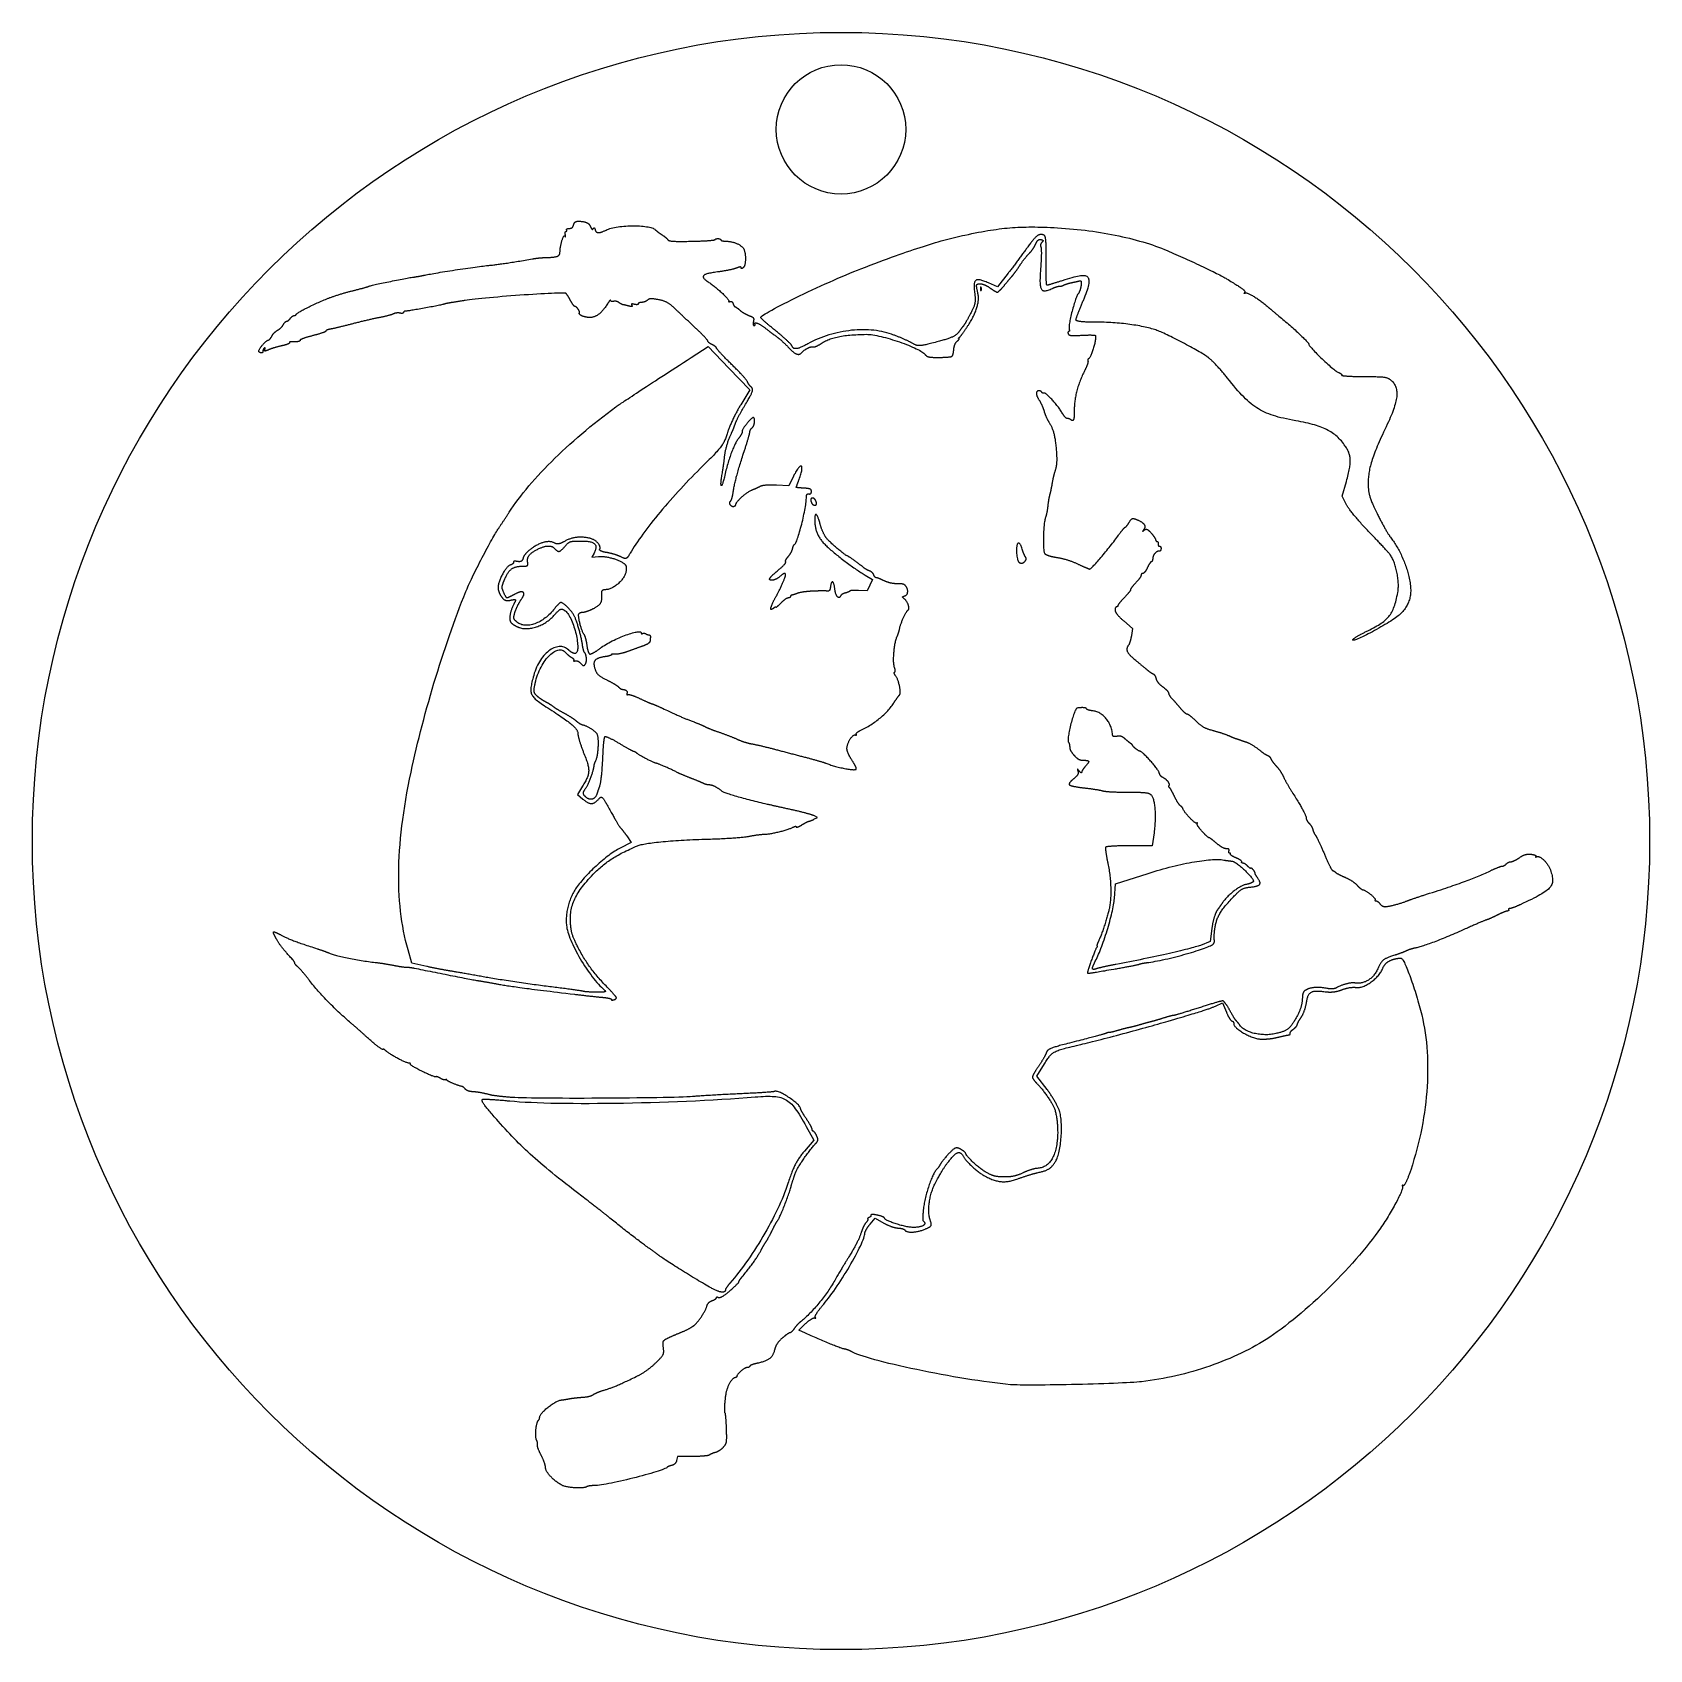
# Model space of a CAD drawing. Extents: x -25 to 25, y -25 to 25.
import ezdxf

# ---------------------------------------------------------------- set-up
doc = ezdxf.new("R2010")
doc.units = 0
for name, color, linetype in [('CUT', 1, 'CONTINUOUS'), ('MYON', 7, 'CONTINUOUS'), ('YOUMU', 7, 'CONTINUOUS')]:
    doc.layers.add(name, color=color, linetype=linetype)

msp = doc.modelspace()

# ---------------------------------------------------------------- linework, layer by layer
at = {"layer": 'CUT'}
for centre, radius in [((0, 0), 25), ((0, 22), 2)]:
    msp.add_circle(centre, radius, dxfattribs=at)
at = {"layer": 'MYON'}
for points in [[(14.405, 15.444), (14.422, 15.425), (14.437, 15.408), (14.449, 15.394), (14.457, 15.381), (14.463, 15.372), (14.466, 15.365), (14.465, 15.361), (14.463, 15.354), (14.467, 15.344), (14.475, 15.329), (14.488, 15.31), (14.505, 15.288), (14.526, 15.263), (14.551, 15.235), (14.578, 15.204), (14.609, 15.171), (14.642, 15.136), (14.678, 15.099), (14.715, 15.061), (14.754, 15.022), (14.794, 14.983), (14.836, 14.942), (14.878, 14.902), (14.92, 14.862), (14.963, 14.822), (15.005, 14.783), (15.047, 14.745), (15.087, 14.709), (15.127, 14.674), (15.165, 14.641), (15.201, 14.61), (15.236, 14.582), (15.267, 14.557), (15.296, 14.535), (15.322, 14.517), (15.344, 14.502), (15.363, 14.491), (15.378, 14.485), (15.384, 14.483), (15.391, 14.48), (15.397, 14.478), (15.403, 14.476), (15.409, 14.473), (15.415, 14.471), (15.42, 14.468), (15.426, 14.465), (15.431, 14.463), (15.436, 14.46), (15.44, 14.457), (15.445, 14.454), (15.449, 14.451), (15.453, 14.449), (15.457, 14.446), (15.46, 14.443), (15.463, 14.44), (15.466, 14.437), (15.469, 14.434), (15.471, 14.431), (15.473, 14.428), (15.475, 14.425), (15.477, 14.423), (15.478, 14.42), (15.479, 14.417), (15.479, 14.415), (15.479, 14.412), (15.479, 14.409), (15.479, 14.407), (15.478, 14.404), (15.477, 14.402), (15.476, 14.4), (15.478, 14.398), (15.481, 14.395), (15.487, 14.393), (15.494, 14.391), (15.503, 14.389), (15.514, 14.387), (15.526, 14.385), (15.541, 14.383), (15.556, 14.381), (15.574, 14.379), (15.593, 14.378), (15.613, 14.376), (15.634, 14.374), (15.658, 14.373), (15.682, 14.371), (15.708, 14.37), (15.734, 14.368), (15.762, 14.367), (15.791, 14.366), (15.822, 14.365), (15.853, 14.364), (15.885, 14.363), (15.918, 14.362), (15.952, 14.361), (15.987, 14.361), (16.022, 14.36), (16.058, 14.36), (16.095, 14.359), (16.133, 14.359), (16.171, 14.359), (16.233, 14.359), (16.292, 14.359), (16.348, 14.359), (16.4, 14.358), (16.449, 14.358), (16.495, 14.357), (16.538, 14.356), (16.578, 14.355), (16.615, 14.354), (16.65, 14.352), (16.683, 14.35), (16.713, 14.348), (16.741, 14.345), (16.767, 14.342), (16.792, 14.339), (16.814, 14.335), (16.835, 14.331), (16.855, 14.326), (16.873, 14.321), (16.89, 14.316), (16.906, 14.309), (16.921, 14.303), (16.935, 14.296), (16.948, 14.288), (16.961, 14.279), (16.974, 14.27), (16.986, 14.261), (16.999, 14.25), (17.011, 14.239), (17.023, 14.227), (17.036, 14.215), (17.059, 14.191), (17.079, 14.166), (17.098, 14.14), (17.115, 14.114), (17.13, 14.086), (17.144, 14.057), (17.155, 14.026), (17.165, 13.995), (17.172, 13.962), (17.178, 13.928), (17.182, 13.893), (17.184, 13.856), (17.184, 13.817), (17.182, 13.777), (17.179, 13.736), (17.173, 13.692), (17.166, 13.647), (17.156, 13.601), (17.145, 13.552), (17.131, 13.501), (17.116, 13.449), (17.099, 13.395), (17.079, 13.338), (17.058, 13.28), (17.035, 13.219), (17.01, 13.156), (16.982, 13.091), (16.953, 13.024), (16.922, 12.954), (16.889, 12.882), (16.853, 12.807), (16.813, 12.722), (16.774, 12.639), (16.737, 12.56), (16.702, 12.483), (16.669, 12.41), (16.637, 12.338), (16.607, 12.27), (16.579, 12.203), (16.552, 12.139), (16.527, 12.077), (16.503, 12.017), (16.481, 11.959), (16.46, 11.902), (16.441, 11.848), (16.423, 11.794), (16.407, 11.743), (16.392, 11.692), (16.378, 11.643), (16.365, 11.595), (16.354, 11.548), (16.344, 11.502), (16.335, 11.457), (16.327, 11.412), (16.32, 11.368), (16.314, 11.324), (16.309, 11.281), (16.305, 11.237), (16.302, 11.194), (16.3, 11.151), (16.299, 11.108), (16.298, 11.064), (16.298, 11.034), (16.299, 11.004), (16.299, 10.976), (16.301, 10.948), (16.302, 10.92), (16.304, 10.894), (16.306, 10.868), (16.309, 10.842), (16.313, 10.817), (16.316, 10.791), (16.321, 10.766), (16.326, 10.741), (16.332, 10.716), (16.338, 10.69), (16.345, 10.664), (16.353, 10.638), (16.361, 10.611), (16.37, 10.584), (16.38, 10.555), (16.391, 10.526), (16.403, 10.496), (16.416, 10.465), (16.429, 10.433), (16.444, 10.4), (16.459, 10.365), (16.476, 10.329), (16.494, 10.291), (16.512, 10.252), (16.532, 10.211), (16.553, 10.168), (16.575, 10.123), (16.59, 10.093), (16.605, 10.063), (16.62, 10.033), (16.635, 10.003), (16.651, 9.973), (16.666, 9.943), (16.682, 9.913), (16.697, 9.884), (16.713, 9.855), (16.728, 9.826), (16.743, 9.798), (16.758, 9.77), (16.774, 9.743), (16.788, 9.716), (16.803, 9.69), (16.817, 9.664), (16.832, 9.639), (16.846, 9.615), (16.859, 9.592), (16.872, 9.569), (16.885, 9.548), (16.898, 9.527), (16.91, 9.508), (16.921, 9.489), (16.932, 9.472), (16.943, 9.456), (16.953, 9.441), (16.962, 9.427), (16.971, 9.415), (16.979, 9.404), (16.987, 9.394), (17.009, 9.365), (17.032, 9.335), (17.055, 9.303), (17.077, 9.271), (17.1, 9.237), (17.122, 9.202), (17.145, 9.167), (17.167, 9.13), (17.189, 9.092), (17.21, 9.054), (17.231, 9.015), (17.252, 8.976), (17.273, 8.935), (17.293, 8.895), (17.313, 8.853), (17.333, 8.812), (17.352, 8.77), (17.371, 8.727), (17.389, 8.685), (17.406, 8.642), (17.423, 8.599), (17.44, 8.556), (17.456, 8.514), (17.471, 8.471), (17.485, 8.428), (17.499, 8.386), (17.512, 8.343), (17.524, 8.302), (17.536, 8.26), (17.547, 8.219), (17.556, 8.178), (17.568, 8.128), (17.578, 8.078), (17.587, 8.03), (17.594, 7.983), (17.6, 7.937), (17.605, 7.892), (17.609, 7.848), (17.611, 7.805), (17.612, 7.763), (17.612, 7.722), (17.61, 7.682), (17.607, 7.643), (17.603, 7.604), (17.597, 7.567), (17.59, 7.53), (17.581, 7.493), (17.572, 7.458), (17.56, 7.423), (17.548, 7.388), (17.533, 7.355), (17.518, 7.321), (17.501, 7.288), (17.483, 7.256), (17.463, 7.224), (17.442, 7.192), (17.419, 7.161), (17.395, 7.13), (17.369, 7.1), (17.342, 7.069), (17.313, 7.039), (17.283, 7.009), (17.257, 6.985), (17.225, 6.959), (17.188, 6.931), (17.146, 6.9), (17.1, 6.868), (17.05, 6.835), (16.996, 6.8), (16.939, 6.764), (16.88, 6.728), (16.818, 6.691), (16.755, 6.653), (16.691, 6.616), (16.625, 6.579), (16.56, 6.542), (16.494, 6.506), (16.429, 6.47), (16.365, 6.436), (16.302, 6.404), (16.241, 6.373), (16.183, 6.344), (16.127, 6.316), (16.074, 6.292), (16.025, 6.27), (15.98, 6.251), (15.94, 6.234), (15.905, 6.222), (15.875, 6.213), (15.851, 6.207), (15.833, 6.206), (15.822, 6.209), (15.818, 6.216), (15.818, 6.216), (15.819, 6.22), (15.821, 6.223), (15.824, 6.228), (15.828, 6.233), (15.834, 6.238), (15.84, 6.244), (15.848, 6.251), (15.857, 6.258), (15.867, 6.265), (15.878, 6.273), (15.89, 6.281), (15.903, 6.29), (15.917, 6.299), (15.931, 6.308), (15.947, 6.318), (15.963, 6.328), (15.98, 6.338), (15.998, 6.349), (16.017, 6.359), (16.036, 6.37), (16.056, 6.381), (16.076, 6.393), (16.097, 6.404), (16.119, 6.416), (16.141, 6.428), (16.164, 6.439), (16.187, 6.451), (16.21, 6.463), (16.234, 6.475), (16.259, 6.488), (16.283, 6.5), (16.346, 6.53), (16.405, 6.56), (16.461, 6.59), (16.515, 6.619), (16.565, 6.647), (16.613, 6.675), (16.658, 6.703), (16.7, 6.732), (16.74, 6.76), (16.778, 6.788), (16.813, 6.817), (16.847, 6.847), (16.878, 6.877), (16.907, 6.908), (16.935, 6.94), (16.961, 6.973), (16.985, 7.007), (17.008, 7.042), (17.029, 7.079), (17.049, 7.118), (17.068, 7.158), (17.086, 7.2), (17.103, 7.245), (17.119, 7.291), (17.134, 7.34), (17.148, 7.391), (17.162, 7.444), (17.176, 7.5), (17.189, 7.559), (17.202, 7.621), (17.214, 7.686), (17.22, 7.719), (17.224, 7.752), (17.227, 7.787), (17.23, 7.823), (17.231, 7.861), (17.231, 7.899), (17.231, 7.938), (17.229, 7.978), (17.227, 8.018), (17.223, 8.06), (17.219, 8.101), (17.214, 8.143), (17.208, 8.185), (17.201, 8.227), (17.194, 8.269), (17.186, 8.31), (17.177, 8.352), (17.167, 8.393), (17.157, 8.433), (17.146, 8.473), (17.135, 8.512), (17.123, 8.551), (17.11, 8.588), (17.097, 8.624), (17.083, 8.659), (17.068, 8.692), (17.054, 8.724), (17.038, 8.755), (17.022, 8.783), (17.006, 8.81), (16.99, 8.835), (16.984, 8.843), (16.977, 8.852), (16.968, 8.863), (16.958, 8.876), (16.947, 8.889), (16.934, 8.904), (16.92, 8.92), (16.905, 8.937), (16.889, 8.956), (16.871, 8.975), (16.853, 8.996), (16.833, 9.017), (16.813, 9.04), (16.791, 9.063), (16.769, 9.087), (16.746, 9.112), (16.722, 9.138), (16.698, 9.164), (16.672, 9.191), (16.646, 9.219), (16.62, 9.247), (16.593, 9.276), (16.565, 9.305), (16.537, 9.334), (16.509, 9.364), (16.48, 9.394), (16.451, 9.424), (16.421, 9.455), (16.392, 9.485), (16.362, 9.516), (16.332, 9.547), (16.302, 9.578), (16.272, 9.609), (16.242, 9.64), (16.212, 9.672), (16.183, 9.704), (16.153, 9.736), (16.124, 9.768), (16.095, 9.8), (16.067, 9.832), (16.039, 9.863), (16.011, 9.895), (15.984, 9.926), (15.958, 9.957), (15.932, 9.988), (15.906, 10.018), (15.882, 10.047), (15.858, 10.077), (15.835, 10.105), (15.813, 10.133), (15.792, 10.16), (15.771, 10.186), (15.752, 10.211), (15.734, 10.236), (15.717, 10.259), (15.701, 10.282), (15.686, 10.303), (15.673, 10.323), (15.661, 10.342), (15.65, 10.36), (15.64, 10.376), (15.632, 10.391), (15.496, 10.658), (15.625, 11.119), (15.641, 11.176), (15.656, 11.231), (15.67, 11.283), (15.682, 11.333), (15.694, 11.381), (15.704, 11.427), (15.713, 11.471), (15.721, 11.513), (15.728, 11.554), (15.734, 11.592), (15.739, 11.63), (15.742, 11.665), (15.745, 11.7), (15.746, 11.733), (15.746, 11.765), (15.745, 11.796), (15.743, 11.826), (15.739, 11.856), (15.735, 11.884), (15.729, 11.912), (15.722, 11.94), (15.714, 11.967), (15.705, 11.994), (15.695, 12.021), (15.683, 12.047), (15.67, 12.074), (15.656, 12.101), (15.641, 12.128), (15.625, 12.155), (15.607, 12.183), (15.588, 12.211), (15.559, 12.252), (15.53, 12.292), (15.5, 12.331), (15.469, 12.368), (15.437, 12.404), (15.405, 12.438), (15.371, 12.472), (15.337, 12.503), (15.301, 12.534), (15.264, 12.564), (15.226, 12.592), (15.187, 12.619), (15.146, 12.645), (15.103, 12.671), (15.059, 12.695), (15.013, 12.719), (14.966, 12.741), (14.916, 12.763), (14.864, 12.784), (14.811, 12.804), (14.755, 12.824), (14.697, 12.843), (14.636, 12.861), (14.573, 12.879), (14.508, 12.896), (14.44, 12.913), (14.369, 12.929), (14.296, 12.945), (14.22, 12.961), (14.14, 12.976), (14.058, 12.991), (13.958, 13.01), (13.862, 13.029), (13.77, 13.048), (13.682, 13.067), (13.598, 13.087), (13.518, 13.108), (13.44, 13.13), (13.366, 13.153), (13.294, 13.177), (13.225, 13.202), (13.159, 13.229), (13.094, 13.258), (13.031, 13.289), (12.97, 13.321), (12.91, 13.356), (12.851, 13.393), (12.794, 13.432), (12.736, 13.474), (12.679, 13.519), (12.623, 13.566), (12.566, 13.617), (12.509, 13.67), (12.451, 13.727), (12.393, 13.788), (12.333, 13.852), (12.272, 13.92), (12.21, 13.992), (12.146, 14.068), (12.08, 14.148), (12.012, 14.233), (11.941, 14.322), (11.921, 14.347), (11.901, 14.372), (11.88, 14.397), (11.859, 14.423), (11.838, 14.448), (11.816, 14.473), (11.795, 14.499), (11.773, 14.524), (11.751, 14.549), (11.729, 14.573), (11.707, 14.598), (11.686, 14.622), (11.664, 14.646), (11.642, 14.669), (11.621, 14.692), (11.599, 14.715), (11.578, 14.737), (11.558, 14.758), (11.537, 14.779), (11.517, 14.799), (11.498, 14.819), (11.479, 14.837), (11.46, 14.855), (11.442, 14.872), (11.424, 14.888), (11.407, 14.903), (11.391, 14.917), (11.376, 14.931), (11.361, 14.943), (11.347, 14.954), (11.334, 14.963), (11.309, 14.982), (11.279, 15.002), (11.244, 15.023), (11.207, 15.047), (11.165, 15.072), (11.121, 15.099), (11.073, 15.126), (11.023, 15.155), (10.97, 15.185), (10.915, 15.216), (10.858, 15.247), (10.8, 15.279), (10.741, 15.311), (10.68, 15.343), (10.619, 15.376), (10.557, 15.408), (10.495, 15.44), (10.434, 15.472), (10.372, 15.503), (10.312, 15.534), (10.252, 15.563), (10.194, 15.592), (10.137, 15.62), (10.081, 15.646), (10.028, 15.672), (9.978, 15.695), (9.93, 15.717), (9.884, 15.737), (9.842, 15.755), (9.804, 15.771), (9.769, 15.784), (9.731, 15.798), (9.69, 15.812), (9.647, 15.826), (9.602, 15.839), (9.555, 15.852), (9.505, 15.864), (9.454, 15.876), (9.402, 15.888), (9.347, 15.9), (9.291, 15.911), (9.234, 15.922), (9.175, 15.933), (9.115, 15.943), (9.054, 15.952), (8.992, 15.961), (8.929, 15.97), (8.866, 15.978), (8.801, 15.986), (8.736, 15.994), (8.671, 16), (8.605, 16.007), (8.538, 16.013), (8.472, 16.018), (8.405, 16.022), (8.339, 16.027), (8.272, 16.03), (8.206, 16.033), (8.14, 16.035), (8.075, 16.037), (8.01, 16.038), (7.946, 16.038), (7.901, 16.038), (7.858, 16.039), (7.817, 16.039), (7.777, 16.039), (7.739, 16.04), (7.702, 16.041), (7.667, 16.042), (7.633, 16.043), (7.601, 16.044), (7.571, 16.045), (7.542, 16.047), (7.514, 16.049), (7.488, 16.05), (7.463, 16.052), (7.44, 16.055), (7.419, 16.057), (7.399, 16.059), (7.38, 16.062), (7.363, 16.065), (7.347, 16.068), (7.332, 16.071), (7.319, 16.074), (7.308, 16.077), (7.297, 16.081), (7.289, 16.085), (7.281, 16.089), (7.275, 16.093), (7.27, 16.097), (7.267, 16.101), (7.265, 16.106), (7.264, 16.111), (7.265, 16.115), (7.266, 16.121), (7.267, 16.128), (7.269, 16.137), (7.272, 16.147), (7.275, 16.158), (7.279, 16.171), (7.284, 16.184), (7.288, 16.199), (7.294, 16.214), (7.3, 16.231), (7.306, 16.249), (7.313, 16.267), (7.32, 16.287), (7.327, 16.307), (7.335, 16.328), (7.344, 16.35), (7.353, 16.373), (7.362, 16.396), (7.371, 16.42), (7.381, 16.445), (7.391, 16.47), (7.401, 16.496), (7.412, 16.522), (7.423, 16.548), (7.434, 16.575), (7.445, 16.602), (7.457, 16.63), (7.468, 16.658), (7.48, 16.686), (7.492, 16.714), (7.524, 16.788), (7.552, 16.858), (7.578, 16.923), (7.601, 16.985), (7.62, 17.043), (7.637, 17.097), (7.651, 17.147), (7.662, 17.193), (7.669, 17.235), (7.673, 17.274), (7.674, 17.309), (7.672, 17.341), (7.666, 17.369), (7.657, 17.394), (7.644, 17.415), (7.628, 17.433), (7.608, 17.448), (7.584, 17.459), (7.557, 17.468), (7.526, 17.473), (7.491, 17.476), (7.452, 17.475), (7.409, 17.472), (7.363, 17.465), (7.312, 17.456), (7.257, 17.444), (7.198, 17.43), (7.135, 17.413), (7.067, 17.394), (6.995, 17.372), (6.919, 17.347), (6.892, 17.338), (6.865, 17.33), (6.838, 17.321), (6.811, 17.312), (6.785, 17.304), (6.759, 17.296), (6.734, 17.288), (6.709, 17.28), (6.685, 17.272), (6.661, 17.265), (6.638, 17.258), (6.616, 17.251), (6.594, 17.244), (6.573, 17.237), (6.553, 17.231), (6.534, 17.225), (6.515, 17.22), (6.497, 17.214), (6.481, 17.209), (6.465, 17.205), (6.45, 17.2), (6.436, 17.196), (6.424, 17.193), (6.412, 17.19), (6.402, 17.187), (6.393, 17.184), (6.385, 17.182), (6.378, 17.181), (6.373, 17.18), (6.369, 17.179), (6.366, 17.179), (6.364, 17.18), (6.363, 17.183), (6.361, 17.188), (6.359, 17.196), (6.357, 17.205), (6.356, 17.216), (6.354, 17.229), (6.353, 17.244), (6.351, 17.26), (6.35, 17.279), (6.349, 17.299), (6.347, 17.32), (6.346, 17.343), (6.345, 17.367), (6.344, 17.393), (6.343, 17.421), (6.342, 17.449), (6.341, 17.479), (6.34, 17.51), (6.34, 17.542), (6.339, 17.575), (6.339, 17.609), (6.338, 17.645), (6.338, 17.681), (6.338, 17.718), (6.338, 17.756), (6.338, 17.794), (6.338, 17.833), (6.338, 17.873), (6.338, 17.914), (6.338, 17.955), (6.339, 18.026), (6.34, 18.092), (6.34, 18.154), (6.34, 18.212), (6.34, 18.266), (6.34, 18.316), (6.34, 18.362), (6.34, 18.405), (6.339, 18.445), (6.338, 18.481), (6.336, 18.514), (6.335, 18.544), (6.333, 18.572), (6.33, 18.596), (6.327, 18.618), (6.324, 18.638), (6.32, 18.656), (6.316, 18.671), (6.311, 18.685), (6.306, 18.697), (6.3, 18.707), (6.294, 18.716), (6.287, 18.723), (6.279, 18.729), (6.271, 18.734), (6.262, 18.738), (6.252, 18.742), (6.242, 18.745), (6.231, 18.747), (6.219, 18.749), (6.206, 18.751), (6.195, 18.752), (6.185, 18.753), (6.175, 18.753), (6.164, 18.752), (6.154, 18.75), (6.143, 18.748), (6.133, 18.745), (6.122, 18.741), (6.111, 18.736), (6.1, 18.731), (6.089, 18.724), (6.078, 18.717), (6.066, 18.708), (6.054, 18.699), (6.042, 18.689), (6.029, 18.678), (6.016, 18.666), (6.002, 18.652), (5.989, 18.638), (5.974, 18.622), (5.959, 18.606), (5.944, 18.588), (5.928, 18.569), (5.912, 18.549), (5.894, 18.527), (5.877, 18.504), (5.858, 18.48), (5.839, 18.455), (5.819, 18.428), (5.799, 18.4), (5.777, 18.371), (5.762, 18.349), (5.745, 18.326), (5.728, 18.303), (5.71, 18.279), (5.692, 18.254), (5.674, 18.228), (5.654, 18.202), (5.635, 18.176), (5.615, 18.148), (5.594, 18.121), (5.574, 18.093), (5.553, 18.065), (5.532, 18.036), (5.51, 18.008), (5.489, 17.979), (5.468, 17.95), (5.446, 17.921), (5.425, 17.893), (5.403, 17.864), (5.382, 17.836), (5.361, 17.807), (5.339, 17.779), (5.319, 17.752), (5.298, 17.724), (5.278, 17.698), (5.258, 17.671), (5.238, 17.646), (5.219, 17.621), (5.201, 17.596), (5.183, 17.573), (5.165, 17.55), (4.842, 17.129), (4.56, 17.254), (4.521, 17.271), (4.485, 17.286), (4.45, 17.3), (4.418, 17.312), (4.387, 17.323), (4.359, 17.332), (4.332, 17.339), (4.307, 17.345), (4.284, 17.349), (4.262, 17.352), (4.242, 17.352), (4.224, 17.351), (4.207, 17.349), (4.192, 17.344), (4.179, 17.338), (4.166, 17.329), (4.156, 17.319), (4.146, 17.307), (4.138, 17.293), (4.131, 17.277), (4.126, 17.259), (4.121, 17.239), (4.118, 17.217), (4.116, 17.193), (4.115, 17.166), (4.115, 17.138), (4.117, 17.107), (4.119, 17.074), (4.122, 17.039), (4.125, 17.002), (4.13, 16.962), (4.134, 16.934), (4.137, 16.906), (4.14, 16.88), (4.142, 16.855), (4.144, 16.831), (4.145, 16.808), (4.146, 16.786), (4.147, 16.765), (4.147, 16.744), (4.147, 16.724), (4.146, 16.704), (4.145, 16.685), (4.143, 16.666), (4.14, 16.647), (4.137, 16.629), (4.133, 16.61), (4.129, 16.592), (4.124, 16.573), (4.118, 16.554), (4.112, 16.535), (4.105, 16.516), (4.097, 16.496), (4.089, 16.475), (4.08, 16.454), (4.07, 16.432), (4.059, 16.41), (4.047, 16.386), (4.035, 16.362), (4.022, 16.336), (4.008, 16.309), (3.993, 16.281), (3.983, 16.263), (3.974, 16.245), (3.964, 16.228), (3.955, 16.21), (3.945, 16.193), (3.936, 16.176), (3.927, 16.16), (3.918, 16.143), (3.909, 16.127), (3.9, 16.112), (3.891, 16.096), (3.883, 16.081), (3.874, 16.067), (3.866, 16.053), (3.859, 16.04), (3.851, 16.027), (3.844, 16.014), (3.837, 16.002), (3.83, 15.991), (3.823, 15.98), (3.817, 15.97), (3.811, 15.961), (3.806, 15.953), (3.801, 15.945), (3.796, 15.937), (3.792, 15.931), (3.788, 15.925), (3.784, 15.921), (3.781, 15.917), (3.779, 15.914), (3.776, 15.912), (3.774, 15.91), (3.772, 15.907), (3.77, 15.905), (3.767, 15.902), (3.764, 15.898), (3.76, 15.895), (3.757, 15.89), (3.753, 15.886), (3.75, 15.881), (3.745, 15.876), (3.741, 15.871), (3.737, 15.866), (3.732, 15.86), (3.728, 15.854), (3.723, 15.848), (3.718, 15.841), (3.713, 15.835), (3.708, 15.828), (3.703, 15.821), (3.697, 15.814), (3.692, 15.806), (3.687, 15.799), (3.681, 15.791), (3.676, 15.784), (3.67, 15.776), (3.664, 15.768), (3.659, 15.76), (3.653, 15.752), (3.648, 15.744), (3.642, 15.736), (3.637, 15.728), (3.629, 15.717), (3.62, 15.706), (3.611, 15.695), (3.601, 15.685), (3.591, 15.675), (3.58, 15.665), (3.568, 15.655), (3.555, 15.646), (3.542, 15.636), (3.528, 15.627), (3.512, 15.618), (3.496, 15.608), (3.479, 15.599), (3.461, 15.59), (3.442, 15.581), (3.421, 15.572), (3.4, 15.563), (3.377, 15.554), (3.353, 15.545), (3.328, 15.536), (3.302, 15.527), (3.275, 15.517), (3.246, 15.508), (3.215, 15.499), (3.184, 15.489), (3.15, 15.479), (3.116, 15.469), (3.079, 15.459), (3.042, 15.449), (3.002, 15.438), (2.961, 15.428), (2.908, 15.414), (2.858, 15.401), (2.812, 15.389), (2.768, 15.378), (2.727, 15.368), (2.689, 15.359), (2.654, 15.35), (2.621, 15.343), (2.59, 15.336), (2.562, 15.33), (2.535, 15.325), (2.511, 15.321), (2.488, 15.318), (2.466, 15.316), (2.446, 15.314), (2.427, 15.314), (2.409, 15.314), (2.392, 15.315), (2.376, 15.317), (2.36, 15.32), (2.345, 15.323), (2.33, 15.327), (2.315, 15.332), (2.3, 15.338), (2.285, 15.345), (2.269, 15.352), (2.253, 15.361), (2.237, 15.37), (2.22, 15.379), (2.201, 15.39), (2.182, 15.401), (2.17, 15.408), (2.158, 15.415), (2.144, 15.422), (2.13, 15.429), (2.115, 15.437), (2.098, 15.445), (2.082, 15.453), (2.064, 15.462), (2.046, 15.47), (2.027, 15.479), (2.008, 15.488), (1.988, 15.497), (1.967, 15.506), (1.946, 15.515), (1.925, 15.525), (1.903, 15.534), (1.881, 15.543), (1.859, 15.553), (1.836, 15.562), (1.813, 15.572), (1.79, 15.581), (1.767, 15.59), (1.744, 15.599), (1.721, 15.608), (1.698, 15.617), (1.675, 15.626), (1.652, 15.635), (1.629, 15.643), (1.606, 15.651), (1.584, 15.659), (1.562, 15.667), (1.488, 15.692), (1.413, 15.713), (1.336, 15.733), (1.258, 15.75), (1.178, 15.765), (1.096, 15.778), (1.014, 15.788), (0.931, 15.796), (0.846, 15.801), (0.761, 15.805), (0.675, 15.806), (0.588, 15.804), (0.501, 15.801), (0.413, 15.795), (0.326, 15.788), (0.238, 15.777), (0.15, 15.765), (0.062, 15.751), (-0.026, 15.734), (-0.114, 15.715), (-0.201, 15.694), (-0.288, 15.671), (-0.374, 15.646), (-0.459, 15.619), (-0.543, 15.59), (-0.627, 15.558), (-0.709, 15.525), (-0.79, 15.489), (-0.87, 15.452), (-0.949, 15.412), (-1.026, 15.371), (-1.056, 15.354), (-1.085, 15.338), (-1.113, 15.323), (-1.14, 15.309), (-1.166, 15.297), (-1.191, 15.285), (-1.214, 15.274), (-1.237, 15.264), (-1.258, 15.255), (-1.279, 15.248), (-1.298, 15.241), (-1.317, 15.235), (-1.334, 15.23), (-1.351, 15.226), (-1.367, 15.224), (-1.381, 15.222), (-1.396, 15.221), (-1.409, 15.221), (-1.421, 15.222), (-1.433, 15.224), (-1.444, 15.227), (-1.454, 15.231), (-1.464, 15.236), (-1.473, 15.242), (-1.481, 15.249), (-1.489, 15.256), (-1.496, 15.265), (-1.503, 15.275), (-1.509, 15.285), (-1.514, 15.297), (-1.52, 15.309), (-1.522, 15.315), (-1.526, 15.321), (-1.531, 15.329), (-1.537, 15.337), (-1.544, 15.346), (-1.553, 15.356), (-1.562, 15.366), (-1.572, 15.378), (-1.584, 15.39), (-1.596, 15.402), (-1.609, 15.416), (-1.624, 15.43), (-1.639, 15.444), (-1.654, 15.46), (-1.671, 15.475), (-1.688, 15.491), (-1.706, 15.508), (-1.725, 15.525), (-1.744, 15.542), (-1.764, 15.56), (-1.785, 15.578), (-1.806, 15.596), (-1.827, 15.615), (-1.849, 15.634), (-1.872, 15.653), (-1.894, 15.672), (-1.917, 15.691), (-1.941, 15.71), (-1.965, 15.73), (-1.989, 15.749), (-2.013, 15.769), (-2.037, 15.788), (-2.061, 15.807), (-2.085, 15.826), (-2.108, 15.845), (-2.131, 15.864), (-2.153, 15.883), (-2.175, 15.901), (-2.197, 15.919), (-2.218, 15.936), (-2.238, 15.954), (-2.258, 15.971), (-2.277, 15.987), (-2.296, 16.003), (-2.314, 16.019), (-2.331, 16.034), (-2.348, 16.049), (-2.364, 16.063), (-2.379, 16.076), (-2.393, 16.089), (-2.406, 16.101), (-2.418, 16.113), (-2.43, 16.124), (-2.44, 16.134), (-2.449, 16.144), (-2.458, 16.152), (-2.465, 16.16), (-2.471, 16.167), (-2.476, 16.173), (-2.48, 16.178), (-2.483, 16.182), (-2.484, 16.186), (-2.48, 16.198), (-2.464, 16.215), (-2.436, 16.238), (-2.396, 16.265), (-2.347, 16.296), (-2.287, 16.332), (-2.218, 16.372), (-2.141, 16.415), (-2.055, 16.461), (-1.962, 16.51), (-1.862, 16.562), (-1.756, 16.616), (-1.644, 16.673), (-1.528, 16.731), (-1.407, 16.79), (-1.282, 16.85), (-1.154, 16.912), (-1.024, 16.974), (-0.892, 17.036), (-0.759, 17.098), (-0.625, 17.159), (-0.491, 17.22), (-0.358, 17.28), (-0.226, 17.339), (-0.095, 17.396), (0.032, 17.451), (0.157, 17.504), (0.278, 17.554), (0.394, 17.602), (0.506, 17.647), (0.612, 17.688), (0.76, 17.744), (0.904, 17.799), (1.044, 17.852), (1.179, 17.903), (1.311, 17.952), (1.44, 17.999), (1.564, 18.045), (1.685, 18.088), (1.803, 18.131), (1.918, 18.171), (2.03, 18.21), (2.138, 18.248), (2.244, 18.284), (2.347, 18.319), (2.448, 18.352), (2.547, 18.384), (2.643, 18.414), (2.737, 18.444), (2.829, 18.472), (2.919, 18.499), (3.008, 18.525), (3.095, 18.55), (3.181, 18.573), (3.265, 18.596), (3.348, 18.618), (3.43, 18.639), (3.512, 18.659), (3.592, 18.679), (3.672, 18.697), (3.752, 18.715), (3.831, 18.732), (3.941, 18.755), (4.048, 18.777), (4.151, 18.798), (4.251, 18.818), (4.348, 18.836), (4.442, 18.853), (4.535, 18.869), (4.625, 18.884), (4.713, 18.898), (4.8, 18.91), (4.886, 18.922), (4.97, 18.932), (5.054, 18.942), (5.137, 18.95), (5.219, 18.958), (5.302, 18.964), (5.385, 18.969), (5.468, 18.974), (5.551, 18.978), (5.636, 18.98), (5.722, 18.982), (5.809, 18.983), (5.898, 18.983), (5.988, 18.983), (6.081, 18.981), (6.176, 18.979), (6.274, 18.976), (6.375, 18.972), (6.478, 18.967), (6.586, 18.962), (6.696, 18.956), (6.819, 18.949), (6.941, 18.94), (7.064, 18.93), (7.185, 18.92), (7.306, 18.908), (7.427, 18.895), (7.547, 18.881), (7.667, 18.865), (7.785, 18.849), (7.903, 18.832), (8.02, 18.814), (8.136, 18.794), (8.251, 18.774), (8.366, 18.753), (8.479, 18.731), (8.59, 18.707), (8.701, 18.683), (8.81, 18.658), (8.918, 18.632), (9.025, 18.605), (9.13, 18.578), (9.233, 18.549), (9.335, 18.519), (9.435, 18.489), (9.534, 18.458), (9.63, 18.426), (9.725, 18.393), (9.818, 18.359), (9.909, 18.325), (9.997, 18.29), (10.084, 18.254), (10.149, 18.226), (10.216, 18.197), (10.284, 18.167), (10.353, 18.137), (10.423, 18.106), (10.493, 18.075), (10.564, 18.043), (10.635, 18.011), (10.707, 17.979), (10.778, 17.946), (10.849, 17.913), (10.919, 17.881), (10.989, 17.848), (11.058, 17.816), (11.126, 17.784), (11.193, 17.753), (11.258, 17.721), (11.322, 17.691), (11.384, 17.661), (11.444, 17.632), (11.502, 17.603), (11.557, 17.575), (11.61, 17.549), (11.66, 17.523), (11.708, 17.499), (11.752, 17.476), (11.793, 17.454), (11.831, 17.434), (11.865, 17.415), (11.895, 17.398), (11.921, 17.383), (11.969, 17.354), (12.014, 17.326), (12.057, 17.3), (12.097, 17.276), (12.135, 17.252), (12.17, 17.23), (12.203, 17.209), (12.235, 17.189), (12.264, 17.171), (12.291, 17.153), (12.315, 17.136), (12.338, 17.121), (12.359, 17.106), (12.379, 17.092), (12.396, 17.08), (12.412, 17.068), (12.426, 17.056), (12.438, 17.046), (12.449, 17.036), (12.458, 17.027), (12.466, 17.018), (12.472, 17.01), (12.477, 17.003), (12.481, 16.996), (12.484, 16.989), (12.485, 16.983), (12.485, 16.977), (12.484, 16.972), (12.482, 16.967), (12.479, 16.962), (12.476, 16.957), (12.473, 16.954), (12.471, 16.952), (12.469, 16.949), (12.467, 16.947), (12.466, 16.945), (12.465, 16.943), (12.463, 16.941), (12.463, 16.94), (12.462, 16.938), (12.461, 16.937), (12.461, 16.936), (12.461, 16.934), (12.461, 16.934), (12.462, 16.933), (12.462, 16.932), (12.463, 16.932), (12.464, 16.931), (12.465, 16.931), (12.467, 16.931), (12.468, 16.932), (12.47, 16.932), (12.472, 16.932), (12.474, 16.933), (12.476, 16.934), (12.479, 16.935), (12.482, 16.936), (12.485, 16.938), (12.488, 16.939), (12.491, 16.941), (12.494, 16.943), (12.498, 16.945), (12.505, 16.947), (12.514, 16.948), (12.525, 16.947), (12.537, 16.944), (12.552, 16.94), (12.568, 16.934), (12.586, 16.927), (12.605, 16.919), (12.626, 16.909), (12.648, 16.899), (12.671, 16.887), (12.694, 16.874), (12.719, 16.86), (12.745, 16.845), (12.771, 16.829), (12.798, 16.812), (12.825, 16.795), (12.853, 16.777), (12.881, 16.759), (12.909, 16.74), (12.937, 16.72), (12.965, 16.7), (12.993, 16.68), (13.02, 16.659), (13.047, 16.639), (13.074, 16.618), (13.1, 16.597), (13.125, 16.576), (13.149, 16.556), (13.172, 16.535), (13.195, 16.515), (13.199, 16.511), (13.203, 16.507), (13.209, 16.502), (13.215, 16.496), (13.222, 16.491), (13.229, 16.484), (13.237, 16.477), (13.245, 16.47), (13.254, 16.463), (13.264, 16.455), (13.274, 16.446), (13.284, 16.437), (13.295, 16.428), (13.306, 16.419), (13.318, 16.409), (13.33, 16.399), (13.342, 16.389), (13.355, 16.378), (13.368, 16.367), (13.381, 16.356), (13.395, 16.345), (13.409, 16.334), (13.422, 16.322), (13.436, 16.311), (13.451, 16.299), (13.465, 16.287), (13.479, 16.276), (13.494, 16.264), (13.508, 16.252), (13.523, 16.24), (13.538, 16.228), (13.578, 16.195), (13.62, 16.161), (13.662, 16.126), (13.704, 16.09), (13.746, 16.054), (13.789, 16.018), (13.831, 15.981), (13.873, 15.944), (13.915, 15.908), (13.956, 15.871), (13.997, 15.835), (14.037, 15.799), (14.076, 15.763), (14.114, 15.728), (14.15, 15.694), (14.186, 15.661), (14.22, 15.629), (14.252, 15.598), (14.283, 15.569), (14.311, 15.54), (14.338, 15.514), (14.363, 15.489), (14.385, 15.466)], [(-13.089, 3.02), (-13.044, 3.202), (-12.998, 3.386), (-12.95, 3.571), (-12.901, 3.756), (-12.851, 3.943), (-12.8, 4.129), (-12.747, 4.316), (-12.693, 4.504), (-12.639, 4.691), (-12.583, 4.878), (-12.526, 5.065), (-12.469, 5.251), (-12.411, 5.436), (-12.352, 5.621), (-12.292, 5.805), (-12.231, 5.987), (-12.17, 6.168), (-12.108, 6.348), (-12.046, 6.526), (-11.983, 6.702), (-11.92, 6.876), (-11.857, 7.048), (-11.793, 7.218), (-11.729, 7.385), (-11.665, 7.549), (-11.6, 7.711), (-11.583, 7.754), (-11.562, 7.801), (-11.539, 7.853), (-11.514, 7.909), (-11.486, 7.969), (-11.457, 8.031), (-11.426, 8.097), (-11.393, 8.165), (-11.359, 8.235), (-11.323, 8.308), (-11.287, 8.381), (-11.249, 8.456), (-11.211, 8.532), (-11.172, 8.608), (-11.133, 8.684), (-11.094, 8.76), (-11.055, 8.835), (-11.016, 8.909), (-10.977, 8.982), (-10.939, 9.054), (-10.902, 9.123), (-10.866, 9.19), (-10.831, 9.254), (-10.797, 9.315), (-10.764, 9.373), (-10.734, 9.426), (-10.705, 9.476), (-10.678, 9.521), (-10.653, 9.562), (-10.631, 9.597), (-10.611, 9.626), (-10.605, 9.636), (-10.598, 9.646), (-10.59, 9.658), (-10.582, 9.67), (-10.573, 9.683), (-10.564, 9.696), (-10.554, 9.711), (-10.544, 9.726), (-10.534, 9.741), (-10.523, 9.757), (-10.512, 9.774), (-10.501, 9.791), (-10.489, 9.809), (-10.477, 9.827), (-10.465, 9.846), (-10.453, 9.865), (-10.44, 9.884), (-10.427, 9.903), (-10.414, 9.923), (-10.401, 9.943), (-10.388, 9.963), (-10.375, 9.983), (-10.362, 10.004), (-10.348, 10.024), (-10.335, 10.045), (-10.322, 10.065), (-10.309, 10.085), (-10.296, 10.106), (-10.283, 10.126), (-10.27, 10.146), (-10.257, 10.165), (-10.194, 10.263), (-10.126, 10.361), (-10.055, 10.461), (-9.98, 10.562), (-9.903, 10.664), (-9.821, 10.767), (-9.737, 10.871), (-9.649, 10.976), (-9.559, 11.081), (-9.465, 11.187), (-9.368, 11.294), (-9.269, 11.401), (-9.167, 11.509), (-9.062, 11.617), (-8.955, 11.725), (-8.845, 11.833), (-8.733, 11.941), (-8.619, 12.05), (-8.502, 12.158), (-8.383, 12.266), (-8.262, 12.374), (-8.139, 12.481), (-8.015, 12.588), (-7.888, 12.695), (-7.76, 12.801), (-7.63, 12.906), (-7.498, 13.011), (-7.365, 13.114), (-7.231, 13.217), (-7.095, 13.319), (-6.959, 13.419), (-6.94, 13.433), (-6.916, 13.449), (-6.889, 13.469), (-6.857, 13.49), (-6.822, 13.515), (-6.782, 13.542), (-6.738, 13.571), (-6.69, 13.603), (-6.639, 13.637), (-6.583, 13.674), (-6.524, 13.714), (-6.461, 13.755), (-6.394, 13.799), (-6.324, 13.846), (-6.25, 13.894), (-6.173, 13.945), (-6.092, 13.998), (-6.008, 14.053), (-5.921, 14.11), (-5.83, 14.17), (-5.736, 14.231), (-5.639, 14.295), (-5.538, 14.36), (-5.435, 14.427), (-5.329, 14.497), (-5.219, 14.568), (-5.107, 14.641), (-4.992, 14.715), (-4.874, 14.792), (-4.753, 14.87), (-4.63, 14.95), (-4.109, 15.288), (-3.463, 14.618), (-2.817, 13.948), (-3.101, 13.488), (-3.116, 13.463), (-3.131, 13.438), (-3.147, 13.411), (-3.162, 13.384), (-3.178, 13.357), (-3.193, 13.328), (-3.209, 13.3), (-3.225, 13.271), (-3.24, 13.241), (-3.256, 13.211), (-3.271, 13.181), (-3.286, 13.151), (-3.301, 13.121), (-3.316, 13.09), (-3.331, 13.06), (-3.345, 13.03), (-3.359, 13), (-3.373, 12.97), (-3.386, 12.94), (-3.399, 12.91), (-3.412, 12.881), (-3.424, 12.853), (-3.436, 12.825), (-3.447, 12.797), (-3.458, 12.77), (-3.468, 12.744), (-3.477, 12.718), (-3.486, 12.693), (-3.495, 12.67), (-3.502, 12.647), (-3.509, 12.624), (-3.52, 12.589), (-3.531, 12.556), (-3.542, 12.523), (-3.553, 12.493), (-3.564, 12.463), (-3.575, 12.434), (-3.587, 12.406), (-3.6, 12.378), (-3.613, 12.351), (-3.627, 12.325), (-3.642, 12.298), (-3.658, 12.271), (-3.675, 12.244), (-3.694, 12.217), (-3.714, 12.189), (-3.736, 12.16), (-3.76, 12.13), (-3.786, 12.099), (-3.813, 12.067), (-3.843, 12.033), (-3.875, 11.998), (-3.909, 11.96), (-3.946, 11.921), (-3.986, 11.88), (-4.029, 11.836), (-4.074, 11.79), (-4.123, 11.741), (-4.174, 11.69), (-4.229, 11.635), (-4.288, 11.577), (-4.35, 11.516), (-4.438, 11.428), (-4.526, 11.34), (-4.613, 11.251), (-4.7, 11.162), (-4.785, 11.072), (-4.871, 10.982), (-4.955, 10.891), (-5.039, 10.801), (-5.121, 10.71), (-5.203, 10.619), (-5.283, 10.528), (-5.362, 10.438), (-5.44, 10.348), (-5.516, 10.258), (-5.591, 10.169), (-5.664, 10.081), (-5.736, 9.993), (-5.806, 9.906), (-5.874, 9.82), (-5.94, 9.735), (-6.004, 9.651), (-6.066, 9.569), (-6.126, 9.488), (-6.183, 9.408), (-6.239, 9.33), (-6.292, 9.253), (-6.342, 9.178), (-6.39, 9.105), (-6.435, 9.034), (-6.477, 8.965), (-6.517, 8.898), (-6.527, 8.88), (-6.537, 8.863), (-6.547, 8.848), (-6.556, 8.833), (-6.564, 8.819), (-6.573, 8.807), (-6.58, 8.795), (-6.588, 8.785), (-6.595, 8.775), (-6.603, 8.767), (-6.61, 8.76), (-6.617, 8.753), (-6.624, 8.748), (-6.631, 8.743), (-6.638, 8.739), (-6.645, 8.736), (-6.653, 8.734), (-6.661, 8.733), (-6.669, 8.733), (-6.677, 8.733), (-6.686, 8.735), (-6.695, 8.737), (-6.705, 8.739), (-6.715, 8.743), (-6.726, 8.747), (-6.737, 8.752), (-6.749, 8.757), (-6.762, 8.764), (-6.776, 8.77), (-6.791, 8.778), (-6.806, 8.786), (-6.816, 8.791), (-6.826, 8.795), (-6.836, 8.8), (-6.847, 8.805), (-6.859, 8.81), (-6.871, 8.815), (-6.884, 8.82), (-6.897, 8.825), (-6.91, 8.83), (-6.924, 8.835), (-6.938, 8.84), (-6.952, 8.844), (-6.967, 8.849), (-6.981, 8.854), (-6.996, 8.859), (-7.011, 8.863), (-7.027, 8.868), (-7.042, 8.872), (-7.058, 8.876), (-7.073, 8.88), (-7.088, 8.885), (-7.104, 8.888), (-7.119, 8.892), (-7.135, 8.896), (-7.15, 8.899), (-7.165, 8.903), (-7.18, 8.906), (-7.195, 8.909), (-7.209, 8.911), (-7.223, 8.914), (-7.237, 8.916), (-7.251, 8.919), (-7.264, 8.921), (-7.277, 8.923), (-7.29, 8.926), (-7.303, 8.929), (-7.315, 8.932), (-7.327, 8.934), (-7.338, 8.937), (-7.349, 8.94), (-7.36, 8.943), (-7.37, 8.947), (-7.38, 8.95), (-7.389, 8.953), (-7.398, 8.956), (-7.406, 8.96), (-7.414, 8.963), (-7.422, 8.966), (-7.429, 8.97), (-7.435, 8.973), (-7.441, 8.977), (-7.446, 8.98), (-7.45, 8.983), (-7.455, 8.987), (-7.458, 8.99), (-7.461, 8.993), (-7.463, 8.997), (-7.464, 9), (-7.465, 9.003), (-7.465, 9.006), (-7.464, 9.009), (-7.463, 9.012), (-7.457, 9.022), (-7.453, 9.034), (-7.45, 9.045), (-7.448, 9.057), (-7.448, 9.07), (-7.449, 9.082), (-7.451, 9.095), (-7.455, 9.108), (-7.46, 9.122), (-7.465, 9.135), (-7.472, 9.148), (-7.48, 9.162), (-7.489, 9.175), (-7.498, 9.189), (-7.509, 9.202), (-7.52, 9.215), (-7.533, 9.228), (-7.546, 9.241), (-7.559, 9.253), (-7.574, 9.265), (-7.589, 9.276), (-7.605, 9.287), (-7.621, 9.298), (-7.638, 9.308), (-7.655, 9.318), (-7.673, 9.326), (-7.691, 9.335), (-7.71, 9.342), (-7.729, 9.349), (-7.748, 9.355), (-7.767, 9.36), (-7.795, 9.366), (-7.823, 9.371), (-7.851, 9.376), (-7.879, 9.381), (-7.906, 9.384), (-7.933, 9.387), (-7.96, 9.39), (-7.987, 9.392), (-8.014, 9.393), (-8.04, 9.394), (-8.067, 9.393), (-8.093, 9.393), (-8.119, 9.391), (-8.144, 9.39), (-8.17, 9.387), (-8.195, 9.384), (-8.22, 9.38), (-8.245, 9.375), (-8.27, 9.37), (-8.295, 9.365), (-8.319, 9.358), (-8.343, 9.351), (-8.367, 9.344), (-8.391, 9.336), (-8.415, 9.327), (-8.438, 9.317), (-8.461, 9.307), (-8.484, 9.297), (-8.507, 9.285), (-8.529, 9.273), (-8.552, 9.261), (-8.564, 9.254), (-8.576, 9.247), (-8.588, 9.241), (-8.599, 9.235), (-8.611, 9.229), (-8.622, 9.224), (-8.633, 9.219), (-8.644, 9.214), (-8.655, 9.21), (-8.666, 9.206), (-8.676, 9.202), (-8.687, 9.199), (-8.697, 9.196), (-8.706, 9.193), (-8.716, 9.191), (-8.725, 9.189), (-8.734, 9.188), (-8.743, 9.186), (-8.752, 9.185), (-8.761, 9.185), (-8.769, 9.185), (-8.777, 9.185), (-8.785, 9.185), (-8.792, 9.186), (-8.799, 9.187), (-8.806, 9.189), (-8.813, 9.19), (-8.819, 9.193), (-8.825, 9.195), (-8.831, 9.198), (-8.837, 9.201), (-8.852, 9.211), (-8.868, 9.219), (-8.885, 9.226), (-8.901, 9.233), (-8.919, 9.239), (-8.936, 9.244), (-8.954, 9.248), (-8.973, 9.251), (-8.992, 9.253), (-9.011, 9.255), (-9.031, 9.255), (-9.051, 9.255), (-9.072, 9.254), (-9.092, 9.251), (-9.114, 9.249), (-9.135, 9.245), (-9.158, 9.24), (-9.18, 9.235), (-9.203, 9.228), (-9.226, 9.221), (-9.25, 9.213), (-9.274, 9.204), (-9.298, 9.194), (-9.323, 9.183), (-9.348, 9.172), (-9.373, 9.159), (-9.399, 9.146), (-9.425, 9.132), (-9.452, 9.117), (-9.479, 9.101), (-9.506, 9.084), (-9.521, 9.075), (-9.535, 9.065), (-9.55, 9.055), (-9.564, 9.045), (-9.579, 9.034), (-9.593, 9.024), (-9.607, 9.013), (-9.62, 9.002), (-9.634, 8.991), (-9.647, 8.98), (-9.66, 8.969), (-9.672, 8.957), (-9.685, 8.946), (-9.696, 8.935), (-9.708, 8.923), (-9.719, 8.912), (-9.73, 8.901), (-9.74, 8.89), (-9.749, 8.879), (-9.759, 8.868), (-9.767, 8.857), (-9.776, 8.846), (-9.783, 8.836), (-9.79, 8.826), (-9.797, 8.816), (-9.803, 8.806), (-9.808, 8.796), (-9.812, 8.787), (-9.816, 8.778), (-9.819, 8.77), (-9.822, 8.762), (-9.824, 8.751), (-9.827, 8.741), (-9.831, 8.731), (-9.834, 8.722), (-9.837, 8.713), (-9.841, 8.705), (-9.844, 8.697), (-9.848, 8.69), (-9.852, 8.683), (-9.856, 8.677), (-9.86, 8.671), (-9.865, 8.666), (-9.87, 8.661), (-9.875, 8.656), (-9.88, 8.652), (-9.886, 8.649), (-9.891, 8.646), (-9.897, 8.643), (-9.904, 8.641), (-9.911, 8.639), (-9.918, 8.637), (-9.925, 8.636), (-9.933, 8.635), (-9.941, 8.635), (-9.949, 8.635), (-9.958, 8.635), (-9.967, 8.636), (-9.977, 8.637), (-9.986, 8.638), (-9.997, 8.64), (-10.008, 8.642), (-10.016, 8.643), (-10.023, 8.644), (-10.031, 8.646), (-10.038, 8.647), (-10.045, 8.647), (-10.052, 8.648), (-10.058, 8.649), (-10.064, 8.649), (-10.07, 8.649), (-10.076, 8.649), (-10.082, 8.649), (-10.087, 8.649), (-10.092, 8.649), (-10.097, 8.648), (-10.101, 8.648), (-10.105, 8.647), (-10.109, 8.646), (-10.113, 8.645), (-10.116, 8.644), (-10.119, 8.642), (-10.121, 8.641), (-10.123, 8.64), (-10.125, 8.638), (-10.126, 8.636), (-10.128, 8.634), (-10.128, 8.632), (-10.128, 8.63), (-10.128, 8.628), (-10.128, 8.625), (-10.127, 8.623), (-10.125, 8.62), (-10.124, 8.618), (-10.123, 8.615), (-10.122, 8.612), (-10.122, 8.609), (-10.122, 8.606), (-10.122, 8.603), (-10.123, 8.6), (-10.124, 8.597), (-10.126, 8.594), (-10.127, 8.591), (-10.13, 8.587), (-10.132, 8.584), (-10.135, 8.581), (-10.138, 8.578), (-10.141, 8.575), (-10.145, 8.571), (-10.149, 8.568), (-10.153, 8.565), (-10.157, 8.562), (-10.162, 8.559), (-10.167, 8.556), (-10.172, 8.553), (-10.177, 8.55), (-10.183, 8.547), (-10.189, 8.544), (-10.195, 8.541), (-10.201, 8.538), (-10.208, 8.536), (-10.214, 8.533), (-10.221, 8.531), (-10.228, 8.528), (-10.242, 8.523), (-10.256, 8.515), (-10.271, 8.505), (-10.286, 8.493), (-10.301, 8.479), (-10.317, 8.463), (-10.333, 8.446), (-10.349, 8.427), (-10.365, 8.406), (-10.381, 8.385), (-10.397, 8.362), (-10.413, 8.337), (-10.429, 8.312), (-10.444, 8.286), (-10.459, 8.26), (-10.474, 8.232), (-10.488, 8.204), (-10.502, 8.176), (-10.515, 8.148), (-10.527, 8.119), (-10.539, 8.091), (-10.55, 8.062), (-10.56, 8.034), (-10.569, 8.006), (-10.577, 7.979), (-10.584, 7.952), (-10.59, 7.926), (-10.595, 7.901), (-10.599, 7.876), (-10.601, 7.853), (-10.602, 7.831), (-10.602, 7.824), (-10.601, 7.817), (-10.601, 7.809), (-10.6, 7.801), (-10.599, 7.793), (-10.597, 7.785), (-10.596, 7.776), (-10.594, 7.768), (-10.592, 7.759), (-10.589, 7.749), (-10.587, 7.74), (-10.584, 7.731), (-10.581, 7.721), (-10.578, 7.712), (-10.574, 7.702), (-10.571, 7.692), (-10.567, 7.683), (-10.563, 7.673), (-10.559, 7.663), (-10.555, 7.654), (-10.55, 7.644), (-10.546, 7.635), (-10.541, 7.625), (-10.537, 7.616), (-10.532, 7.607), (-10.527, 7.598), (-10.522, 7.589), (-10.516, 7.58), (-10.511, 7.572), (-10.506, 7.564), (-10.5, 7.556), (-10.492, 7.545), (-10.485, 7.534), (-10.477, 7.525), (-10.47, 7.515), (-10.462, 7.507), (-10.455, 7.498), (-10.447, 7.491), (-10.44, 7.484), (-10.432, 7.477), (-10.425, 7.471), (-10.417, 7.465), (-10.409, 7.46), (-10.401, 7.456), (-10.393, 7.451), (-10.385, 7.448), (-10.376, 7.445), (-10.368, 7.442), (-10.359, 7.439), (-10.35, 7.437), (-10.341, 7.436), (-10.331, 7.435), (-10.321, 7.434), (-10.311, 7.434), (-10.3, 7.434), (-10.289, 7.435), (-10.277, 7.435), (-10.266, 7.437), (-10.253, 7.438), (-10.241, 7.44), (-10.227, 7.443), (-10.214, 7.445), (-10.198, 7.448), (-10.182, 7.451), (-10.168, 7.454), (-10.155, 7.456), (-10.143, 7.458), (-10.132, 7.46), (-10.122, 7.461), (-10.112, 7.462), (-10.104, 7.463), (-10.096, 7.463), (-10.089, 7.463), (-10.083, 7.462), (-10.078, 7.461), (-10.074, 7.459), (-10.07, 7.457), (-10.067, 7.455), (-10.065, 7.452), (-10.063, 7.448), (-10.063, 7.444), (-10.063, 7.44), (-10.063, 7.434), (-10.065, 7.429), (-10.066, 7.422), (-10.069, 7.415), (-10.072, 7.408), (-10.076, 7.399), (-10.08, 7.39), (-10.085, 7.381), (-10.09, 7.37), (-10.096, 7.359), (-10.102, 7.348), (-10.114, 7.325), (-10.125, 7.303), (-10.136, 7.28), (-10.146, 7.257), (-10.156, 7.235), (-10.165, 7.213), (-10.174, 7.19), (-10.182, 7.168), (-10.19, 7.147), (-10.197, 7.125), (-10.204, 7.104), (-10.21, 7.082), (-10.216, 7.062), (-10.221, 7.041), (-10.225, 7.021), (-10.229, 7.001), (-10.232, 6.982), (-10.235, 6.963), (-10.237, 6.945), (-10.239, 6.927), (-10.24, 6.909), (-10.24, 6.893), (-10.24, 6.876), (-10.239, 6.861), (-10.237, 6.846), (-10.235, 6.832), (-10.233, 6.818), (-10.229, 6.805), (-10.225, 6.793), (-10.221, 6.782), (-10.215, 6.771), (-10.212, 6.766), (-10.208, 6.76), (-10.204, 6.754), (-10.199, 6.749), (-10.193, 6.743), (-10.187, 6.737), (-10.181, 6.731), (-10.174, 6.725), (-10.167, 6.719), (-10.159, 6.712), (-10.151, 6.706), (-10.143, 6.7), (-10.134, 6.694), (-10.125, 6.688), (-10.115, 6.682), (-10.105, 6.675), (-10.095, 6.669), (-10.085, 6.663), (-10.075, 6.658), (-10.064, 6.652), (-10.053, 6.646), (-10.042, 6.64), (-10.031, 6.635), (-10.019, 6.63), (-10.008, 6.624), (-9.996, 6.619), (-9.984, 6.615), (-9.973, 6.61), (-9.961, 6.605), (-9.949, 6.601), (-9.937, 6.597), (-9.906, 6.588), (-9.874, 6.58), (-9.842, 6.574), (-9.808, 6.57), (-9.774, 6.567), (-9.739, 6.566), (-9.704, 6.566), (-9.669, 6.568), (-9.633, 6.571), (-9.596, 6.576), (-9.56, 6.582), (-9.523, 6.589), (-9.486, 6.598), (-9.449, 6.609), (-9.412, 6.62), (-9.376, 6.633), (-9.339, 6.648), (-9.302, 6.663), (-9.266, 6.68), (-9.23, 6.698), (-9.194, 6.717), (-9.159, 6.738), (-9.124, 6.76), (-9.09, 6.782), (-9.057, 6.806), (-9.024, 6.831), (-8.992, 6.857), (-8.961, 6.885), (-8.931, 6.913), (-8.902, 6.942), (-8.873, 6.972), (-8.854, 6.994), (-8.836, 7.014), (-8.818, 7.033), (-8.802, 7.05), (-8.787, 7.066), (-8.772, 7.081), (-8.759, 7.095), (-8.746, 7.107), (-8.734, 7.118), (-8.722, 7.128), (-8.711, 7.137), (-8.701, 7.145), (-8.691, 7.152), (-8.682, 7.157), (-8.672, 7.162), (-8.664, 7.165), (-8.655, 7.168), (-8.646, 7.169), (-8.638, 7.17), (-8.63, 7.17), (-8.621, 7.168), (-8.613, 7.166), (-8.604, 7.163), (-8.595, 7.159), (-8.586, 7.155), (-8.577, 7.149), (-8.567, 7.143), (-8.557, 7.136), (-8.546, 7.128), (-8.534, 7.12), (-8.522, 7.111), (-8.498, 7.09), (-8.473, 7.064), (-8.449, 7.034), (-8.425, 6.999), (-8.402, 6.961), (-8.379, 6.92), (-8.356, 6.876), (-8.334, 6.829), (-8.313, 6.779), (-8.293, 6.728), (-8.273, 6.675), (-8.255, 6.621), (-8.237, 6.566), (-8.221, 6.51), (-8.206, 6.454), (-8.192, 6.398), (-8.18, 6.342), (-8.169, 6.288), (-8.16, 6.234), (-8.152, 6.182), (-8.146, 6.131), (-8.142, 6.083), (-8.14, 6.038), (-8.139, 5.995), (-8.141, 5.955), (-8.145, 5.919), (-8.151, 5.886), (-8.16, 5.858), (-8.171, 5.835), (-8.184, 5.816), (-8.2, 5.803), (-8.204, 5.801), (-8.208, 5.799), (-8.213, 5.798), (-8.218, 5.797), (-8.223, 5.797), (-8.228, 5.796), (-8.234, 5.797), (-8.24, 5.798), (-8.246, 5.799), (-8.253, 5.8), (-8.26, 5.802), (-8.267, 5.804), (-8.274, 5.807), (-8.281, 5.809), (-8.289, 5.813), (-8.296, 5.816), (-8.304, 5.82), (-8.312, 5.824), (-8.32, 5.828), (-8.328, 5.833), (-8.336, 5.838), (-8.344, 5.843), (-8.353, 5.849), (-8.361, 5.854), (-8.369, 5.861), (-8.378, 5.867), (-8.386, 5.873), (-8.394, 5.88), (-8.402, 5.887), (-8.41, 5.894), (-8.418, 5.902), (-8.452, 5.93), (-8.486, 5.954), (-8.522, 5.974), (-8.559, 5.989), (-8.597, 6), (-8.635, 6.008), (-8.674, 6.011), (-8.714, 6.01), (-8.754, 6.006), (-8.794, 5.997), (-8.835, 5.986), (-8.876, 5.97), (-8.916, 5.951), (-8.957, 5.929), (-8.997, 5.904), (-9.037, 5.875), (-9.076, 5.843), (-9.114, 5.808), (-9.152, 5.77), (-9.189, 5.73), (-9.225, 5.686), (-9.26, 5.64), (-9.293, 5.592), (-9.325, 5.54), (-9.356, 5.487), (-9.385, 5.431), (-9.412, 5.373), (-9.437, 5.312), (-9.46, 5.25), (-9.482, 5.186), (-9.501, 5.119), (-9.516, 5.062), (-9.53, 5.008), (-9.543, 4.958), (-9.554, 4.911), (-9.564, 4.866), (-9.573, 4.825), (-9.58, 4.786), (-9.585, 4.749), (-9.588, 4.714), (-9.589, 4.682), (-9.589, 4.651), (-9.586, 4.621), (-9.581, 4.593), (-9.574, 4.566), (-9.564, 4.539), (-9.552, 4.514), (-9.537, 4.489), (-9.52, 4.464), (-9.499, 4.439), (-9.476, 4.414), (-9.45, 4.389), (-9.421, 4.363), (-9.388, 4.337), (-9.353, 4.31), (-9.314, 4.281), (-9.271, 4.251), (-9.225, 4.22), (-9.175, 4.187), (-9.122, 4.152), (-9.065, 4.115), (-9.003, 4.075), (-8.936, 4.032), (-8.872, 3.99), (-8.812, 3.951), (-8.755, 3.913), (-8.701, 3.876), (-8.649, 3.842), (-8.601, 3.809), (-8.556, 3.777), (-8.514, 3.747), (-8.474, 3.718), (-8.437, 3.691), (-8.402, 3.665), (-8.37, 3.639), (-8.341, 3.615), (-8.314, 3.592), (-8.289, 3.57), (-8.266, 3.549), (-8.245, 3.528), (-8.227, 3.508), (-8.21, 3.489), (-8.195, 3.47), (-8.182, 3.452), (-8.171, 3.434), (-8.161, 3.417), (-8.153, 3.4), (-8.146, 3.383), (-8.141, 3.366), (-8.137, 3.35), (-8.134, 3.333), (-8.133, 3.317), (-8.132, 3.3), (-8.132, 3.292), (-8.131, 3.283), (-8.13, 3.273), (-8.128, 3.262), (-8.126, 3.25), (-8.123, 3.236), (-8.12, 3.222), (-8.117, 3.207), (-8.113, 3.191), (-8.108, 3.174), (-8.104, 3.157), (-8.098, 3.138), (-8.093, 3.119), (-8.087, 3.099), (-8.081, 3.079), (-8.074, 3.058), (-8.068, 3.037), (-8.06, 3.015), (-8.053, 2.992), (-8.045, 2.969), (-8.037, 2.946), (-8.029, 2.922), (-8.021, 2.898), (-8.012, 2.874), (-8.003, 2.85), (-7.994, 2.825), (-7.985, 2.801), (-7.976, 2.776), (-7.966, 2.751), (-7.956, 2.726), (-7.946, 2.702), (-7.927, 2.654), (-7.91, 2.608), (-7.893, 2.564), (-7.878, 2.523), (-7.864, 2.484), (-7.852, 2.446), (-7.841, 2.41), (-7.831, 2.375), (-7.823, 2.342), (-7.815, 2.311), (-7.81, 2.28), (-7.805, 2.25), (-7.803, 2.221), (-7.801, 2.193), (-7.801, 2.166), (-7.802, 2.139), (-7.805, 2.112), (-7.809, 2.085), (-7.814, 2.058), (-7.821, 2.032), (-7.829, 2.005), (-7.839, 1.977), (-7.85, 1.949), (-7.863, 1.921), (-7.877, 1.891), (-7.893, 1.861), (-7.91, 1.83), (-7.928, 1.797), (-7.948, 1.763), (-7.97, 1.728), (-7.993, 1.691), (-8.149, 1.441), (-7.979, 1.295), (-7.959, 1.278), (-7.939, 1.262), (-7.921, 1.248), (-7.903, 1.234), (-7.885, 1.222), (-7.868, 1.21), (-7.851, 1.2), (-7.835, 1.191), (-7.819, 1.182), (-7.804, 1.175), (-7.789, 1.17), (-7.774, 1.165), (-7.759, 1.161), (-7.745, 1.158), (-7.731, 1.157), (-7.717, 1.156), (-7.704, 1.157), (-7.69, 1.158), (-7.677, 1.161), (-7.663, 1.165), (-7.65, 1.169), (-7.636, 1.175), (-7.623, 1.182), (-7.61, 1.19), (-7.596, 1.2), (-7.582, 1.21), (-7.568, 1.221), (-7.554, 1.233), (-7.54, 1.247), (-7.526, 1.261), (-7.511, 1.277), (-7.5, 1.289), (-7.489, 1.3), (-7.479, 1.31), (-7.47, 1.319), (-7.461, 1.327), (-7.453, 1.335), (-7.445, 1.341), (-7.437, 1.346), (-7.429, 1.35), (-7.422, 1.352), (-7.414, 1.353), (-7.407, 1.353), (-7.4, 1.352), (-7.392, 1.349), (-7.385, 1.345), (-7.377, 1.339), (-7.369, 1.332), (-7.36, 1.323), (-7.351, 1.312), (-7.342, 1.3), (-7.332, 1.286), (-7.322, 1.27), (-7.311, 1.252), (-7.299, 1.233), (-7.286, 1.211), (-7.272, 1.188), (-7.258, 1.162), (-7.243, 1.135), (-7.226, 1.105), (-7.208, 1.073), (-7.19, 1.039), (-7.167, 0.998), (-7.145, 0.959), (-7.124, 0.921), (-7.104, 0.885), (-7.085, 0.85), (-7.066, 0.816), (-7.048, 0.784), (-7.031, 0.754), (-7.014, 0.725), (-6.998, 0.697), (-6.983, 0.671), (-6.969, 0.646), (-6.955, 0.622), (-6.942, 0.599), (-6.929, 0.578), (-6.917, 0.558), (-6.905, 0.539), (-6.895, 0.522), (-6.884, 0.505), (-6.875, 0.49), (-6.865, 0.476), (-6.857, 0.462), (-6.848, 0.45), (-6.841, 0.439), (-6.833, 0.429), (-6.826, 0.42), (-6.82, 0.412), (-6.814, 0.405), (-6.809, 0.398), (-6.803, 0.393), (-6.799, 0.388), (-6.797, 0.386), (-6.794, 0.384), (-6.791, 0.381), (-6.788, 0.377), (-6.785, 0.373), (-6.781, 0.369), (-6.777, 0.364), (-6.773, 0.359), (-6.768, 0.353), (-6.764, 0.347), (-6.758, 0.34), (-6.753, 0.333), (-6.748, 0.326), (-6.742, 0.319), (-6.736, 0.311), (-6.73, 0.303), (-6.723, 0.294), (-6.717, 0.286), (-6.71, 0.277), (-6.704, 0.267), (-6.697, 0.258), (-6.69, 0.248), (-6.683, 0.239), (-6.675, 0.229), (-6.668, 0.219), (-6.661, 0.208), (-6.653, 0.198), (-6.646, 0.187), (-6.639, 0.177), (-6.631, 0.166), (-6.624, 0.156), (-6.484, -0.045), (-6.83, -0.22), (-6.869, -0.241), (-6.909, -0.264), (-6.952, -0.289), (-6.995, -0.317), (-7.04, -0.347), (-7.085, -0.378), (-7.132, -0.411), (-7.179, -0.446), (-7.227, -0.483), (-7.276, -0.521), (-7.325, -0.561), (-7.374, -0.601), (-7.423, -0.643), (-7.473, -0.686), (-7.522, -0.73), (-7.571, -0.774), (-7.62, -0.819), (-7.668, -0.865), (-7.715, -0.911), (-7.762, -0.957), (-7.807, -1.003), (-7.852, -1.05), (-7.895, -1.096), (-7.937, -1.142), (-7.978, -1.188), (-8.017, -1.233), (-8.055, -1.278), (-8.09, -1.322), (-8.124, -1.366), (-8.155, -1.408), (-8.184, -1.449), (-8.207, -1.483), (-8.228, -1.517), (-8.249, -1.552), (-8.269, -1.588), (-8.289, -1.624), (-8.307, -1.661), (-8.325, -1.698), (-8.342, -1.736), (-8.358, -1.775), (-8.373, -1.814), (-8.387, -1.853), (-8.401, -1.893), (-8.414, -1.933), (-8.425, -1.973), (-8.436, -2.013), (-8.446, -2.054), (-8.455, -2.094), (-8.463, -2.135), (-8.471, -2.176), (-8.477, -2.217), (-8.482, -2.257), (-8.487, -2.298), (-8.49, -2.339), (-8.492, -2.379), (-8.494, -2.419), (-8.494, -2.459), (-8.494, -2.499), (-8.492, -2.538), (-8.489, -2.577), (-8.485, -2.615), (-8.481, -2.653), (-8.472, -2.704), (-8.46, -2.757), (-8.445, -2.814), (-8.426, -2.873), (-8.405, -2.935), (-8.381, -3), (-8.354, -3.066), (-8.325, -3.134), (-8.293, -3.204), (-8.259, -3.275), (-8.223, -3.347), (-8.186, -3.42), (-8.146, -3.493), (-8.105, -3.566), (-8.063, -3.64), (-8.019, -3.713), (-7.974, -3.786), (-7.929, -3.857), (-7.882, -3.928), (-7.835, -3.998), (-7.787, -4.065), (-7.739, -4.131), (-7.691, -4.195), (-7.643, -4.257), (-7.595, -4.316), (-7.547, -4.372), (-7.499, -4.425), (-7.452, -4.475), (-7.406, -4.521), (-7.361, -4.563), (-7.317, -4.602), (-7.31, -4.608), (-7.303, -4.614), (-7.298, -4.619), (-7.293, -4.624), (-7.289, -4.629), (-7.286, -4.634), (-7.283, -4.638), (-7.282, -4.642), (-7.282, -4.646), (-7.283, -4.65), (-7.284, -4.653), (-7.287, -4.656), (-7.291, -4.659), (-7.296, -4.661), (-7.302, -4.664), (-7.309, -4.666), (-7.317, -4.668), (-7.326, -4.669), (-7.337, -4.671), (-7.349, -4.672), (-7.362, -4.673), (-7.376, -4.674), (-7.392, -4.675), (-7.409, -4.676), (-7.427, -4.676), (-7.446, -4.676), (-7.467, -4.676), (-7.49, -4.676), (-7.514, -4.676), (-7.539, -4.676), (-7.566, -4.676), (-7.584, -4.675), (-7.602, -4.675), (-7.62, -4.675), (-7.638, -4.674), (-7.656, -4.674), (-7.674, -4.673), (-7.692, -4.672), (-7.709, -4.672), (-7.726, -4.671), (-7.743, -4.67), (-7.759, -4.669), (-7.775, -4.669), (-7.791, -4.668), (-7.806, -4.667), (-7.821, -4.666), (-7.835, -4.665), (-7.849, -4.664), (-7.862, -4.663), (-7.875, -4.662), (-7.887, -4.661), (-7.898, -4.659), (-7.909, -4.658), (-7.92, -4.657), (-7.929, -4.656), (-7.938, -4.655), (-7.946, -4.654), (-7.953, -4.652), (-7.96, -4.651), (-7.965, -4.65), (-7.97, -4.649), (-7.974, -4.647), (-7.974, -4.647), (-7.979, -4.646), (-7.986, -4.644), (-7.997, -4.642), (-8.01, -4.64), (-8.026, -4.637), (-8.045, -4.634), (-8.066, -4.631), (-8.09, -4.627), (-8.115, -4.623), (-8.143, -4.619), (-8.174, -4.614), (-8.206, -4.61), (-8.241, -4.605), (-8.277, -4.6), (-8.315, -4.594), (-8.355, -4.589), (-8.397, -4.583), (-8.44, -4.577), (-8.485, -4.571), (-8.531, -4.565), (-8.579, -4.559), (-8.628, -4.552), (-8.678, -4.546), (-8.73, -4.539), (-8.782, -4.532), (-8.836, -4.525), (-8.89, -4.518), (-8.945, -4.511), (-9.001, -4.504), (-9.057, -4.497), (-9.114, -4.49), (-9.172, -4.483), (-9.232, -4.475), (-9.293, -4.467), (-9.355, -4.459), (-9.419, -4.451), (-9.483, -4.442), (-9.548, -4.433), (-9.614, -4.424), (-9.68, -4.415), (-9.747, -4.405), (-9.815, -4.396), (-9.882, -4.386), (-9.949, -4.376), (-10.017, -4.366), (-10.084, -4.357), (-10.15, -4.347), (-10.216, -4.337), (-10.282, -4.327), (-10.347, -4.317), (-10.411, -4.307), (-10.473, -4.297), (-10.535, -4.287), (-10.595, -4.278), (-10.654, -4.268), (-10.712, -4.259), (-10.767, -4.25), (-10.821, -4.241), (-10.873, -4.232), (-10.923, -4.223), (-10.97, -4.215), (-11.015, -4.207), (-11.059, -4.199), (-11.103, -4.191), (-11.147, -4.183), (-11.191, -4.175), (-11.235, -4.167), (-11.279, -4.159), (-11.323, -4.151), (-11.366, -4.144), (-11.408, -4.136), (-11.451, -4.128), (-11.493, -4.121), (-11.534, -4.114), (-11.574, -4.107), (-11.614, -4.1), (-11.652, -4.093), (-11.69, -4.086), (-11.727, -4.08), (-11.763, -4.074), (-11.797, -4.068), (-11.83, -4.062), (-11.862, -4.056), (-11.893, -4.051), (-11.922, -4.046), (-11.949, -4.041), (-11.975, -4.037), (-11.999, -4.033), (-12.022, -4.029), (-12.042, -4.026), (-12.061, -4.023), (-12.078, -4.02), (-12.092, -4.018), (-12.106, -4.016), (-12.121, -4.013), (-12.138, -4.011), (-12.155, -4.008), (-12.173, -4.004), (-12.192, -4.001), (-12.212, -3.998), (-12.232, -3.994), (-12.253, -3.99), (-12.275, -3.986), (-12.298, -3.982), (-12.321, -3.977), (-12.345, -3.973), (-12.369, -3.968), (-12.394, -3.964), (-12.418, -3.959), (-12.444, -3.954), (-12.469, -3.949), (-12.495, -3.944), (-12.521, -3.939), (-12.547, -3.933), (-12.573, -3.928), (-12.6, -3.923), (-12.626, -3.917), (-12.652, -3.912), (-12.678, -3.907), (-12.704, -3.901), (-12.729, -3.896), (-12.755, -3.891), (-12.78, -3.885), (-12.804, -3.88), (-13.263, -3.781), (-13.384, -3.36), (-13.423, -3.219), (-13.459, -3.077), (-13.492, -2.932), (-13.522, -2.785), (-13.55, -2.636), (-13.575, -2.484), (-13.597, -2.33), (-13.616, -2.174), (-13.633, -2.015), (-13.646, -1.854), (-13.657, -1.69), (-13.666, -1.524), (-13.671, -1.356), (-13.674, -1.185), (-13.673, -1.011), (-13.67, -0.835), (-13.665, -0.657), (-13.656, -0.476), (-13.645, -0.292), (-13.631, -0.105), (-13.614, 0.084), (-13.594, 0.276), (-13.572, 0.471), (-13.546, 0.668), (-13.518, 0.869), (-13.488, 1.072), (-13.454, 1.278), (-13.418, 1.487), (-13.378, 1.698), (-13.336, 1.913), (-13.292, 2.131), (-13.254, 2.305), (-13.215, 2.481), (-13.175, 2.659), (-13.133, 2.839)], [(10.678, -0.69), (10.762, -0.673), (10.844, -0.658), (10.924, -0.644), (11.002, -0.631), (11.079, -0.619), (11.153, -0.609), (11.225, -0.6), (11.294, -0.592), (11.361, -0.585), (11.425, -0.58), (11.487, -0.576), (11.546, -0.573), (11.602, -0.572), (11.654, -0.572), (11.704, -0.574), (11.75, -0.577), (11.793, -0.582), (11.832, -0.588), (11.84, -0.59), (11.848, -0.591), (11.857, -0.593), (11.866, -0.594), (11.875, -0.595), (11.883, -0.597), (11.892, -0.598), (11.902, -0.6), (11.911, -0.601), (11.92, -0.602), (11.929, -0.604), (11.938, -0.605), (11.947, -0.606), (11.957, -0.608), (11.966, -0.609), (11.975, -0.61), (11.983, -0.611), (11.992, -0.612), (12.001, -0.613), (12.009, -0.614), (12.018, -0.615), (12.026, -0.616), (12.034, -0.617), (12.041, -0.617), (12.049, -0.618), (12.056, -0.619), (12.063, -0.619), (12.07, -0.62), (12.076, -0.62), (12.082, -0.621), (12.088, -0.621), (12.102, -0.623), (12.119, -0.629), (12.138, -0.637), (12.159, -0.648), (12.182, -0.662), (12.207, -0.678), (12.233, -0.696), (12.26, -0.717), (12.289, -0.739), (12.318, -0.762), (12.348, -0.787), (12.379, -0.813), (12.41, -0.84), (12.44, -0.868), (12.471, -0.896), (12.501, -0.925), (12.53, -0.953), (12.558, -0.982), (12.586, -1.01), (12.612, -1.038), (12.636, -1.065), (12.659, -1.091), (12.68, -1.116), (12.698, -1.14), (12.715, -1.162), (12.728, -1.182), (12.739, -1.201), (12.747, -1.217), (12.751, -1.231), (12.752, -1.243), (12.75, -1.252), (12.748, -1.255), (12.745, -1.258), (12.742, -1.261), (12.738, -1.264), (12.734, -1.267), (12.729, -1.271), (12.724, -1.274), (12.719, -1.278), (12.713, -1.281), (12.706, -1.285), (12.699, -1.288), (12.692, -1.291), (12.685, -1.295), (12.677, -1.298), (12.669, -1.302), (12.66, -1.305), (12.651, -1.309), (12.642, -1.312), (12.633, -1.315), (12.624, -1.318), (12.614, -1.322), (12.604, -1.325), (12.594, -1.328), (12.583, -1.331), (12.573, -1.334), (12.562, -1.336), (12.552, -1.339), (12.541, -1.342), (12.53, -1.344), (12.519, -1.347), (12.508, -1.349), (12.489, -1.353), (12.469, -1.359), (12.448, -1.366), (12.427, -1.375), (12.404, -1.385), (12.381, -1.396), (12.357, -1.409), (12.332, -1.423), (12.307, -1.437), (12.282, -1.453), (12.256, -1.47), (12.23, -1.487), (12.204, -1.506), (12.177, -1.525), (12.151, -1.545), (12.125, -1.565), (12.099, -1.586), (12.073, -1.608), (12.047, -1.63), (12.022, -1.652), (11.998, -1.675), (11.974, -1.698), (11.95, -1.721), (11.927, -1.745), (11.905, -1.768), (11.884, -1.791), (11.864, -1.815), (11.845, -1.838), (11.827, -1.861), (11.81, -1.884), (11.795, -1.906), (11.791, -1.912), (11.787, -1.917), (11.783, -1.923), (11.779, -1.93), (11.775, -1.936), (11.77, -1.943), (11.765, -1.95), (11.76, -1.957), (11.755, -1.965), (11.75, -1.973), (11.744, -1.981), (11.739, -1.989), (11.733, -1.997), (11.727, -2.005), (11.721, -2.014), (11.715, -2.023), (11.709, -2.031), (11.703, -2.04), (11.697, -2.049), (11.691, -2.058), (11.685, -2.067), (11.678, -2.076), (11.672, -2.085), (11.666, -2.094), (11.66, -2.102), (11.653, -2.111), (11.647, -2.12), (11.641, -2.128), (11.635, -2.137), (11.629, -2.145), (11.624, -2.153), (11.618, -2.162), (11.612, -2.171), (11.606, -2.182), (11.6, -2.193), (11.594, -2.206), (11.588, -2.219), (11.582, -2.233), (11.576, -2.248), (11.57, -2.263), (11.564, -2.279), (11.559, -2.296), (11.553, -2.313), (11.547, -2.331), (11.541, -2.35), (11.535, -2.369), (11.53, -2.388), (11.524, -2.408), (11.519, -2.428), (11.514, -2.449), (11.509, -2.47), (11.504, -2.491), (11.499, -2.512), (11.495, -2.534), (11.49, -2.555), (11.486, -2.577), (11.482, -2.599), (11.478, -2.621), (11.475, -2.642), (11.471, -2.664), (11.468, -2.686), (11.465, -2.707), (11.415, -3.11), (11.109, -3.226), (11.078, -3.237), (11.041, -3.249), (10.999, -3.262), (10.952, -3.276), (10.9, -3.291), (10.843, -3.307), (10.782, -3.323), (10.716, -3.34), (10.646, -3.358), (10.573, -3.376), (10.495, -3.395), (10.415, -3.414), (10.331, -3.434), (10.243, -3.455), (10.153, -3.475), (10.061, -3.496), (9.966, -3.517), (9.869, -3.539), (9.769, -3.561), (9.668, -3.582), (9.566, -3.604), (9.462, -3.626), (9.357, -3.648), (9.251, -3.67), (9.144, -3.691), (9.037, -3.713), (8.929, -3.734), (8.821, -3.755), (8.714, -3.776), (8.607, -3.796), (8.5, -3.816), (8.473, -3.821), (8.446, -3.827), (8.419, -3.832), (8.393, -3.837), (8.366, -3.842), (8.34, -3.847), (8.314, -3.852), (8.288, -3.858), (8.263, -3.863), (8.238, -3.868), (8.213, -3.873), (8.189, -3.878), (8.166, -3.883), (8.143, -3.888), (8.12, -3.893), (8.099, -3.898), (8.078, -3.903), (8.057, -3.907), (8.038, -3.912), (8.019, -3.916), (8.002, -3.921), (7.985, -3.925), (7.969, -3.929), (7.954, -3.933), (7.94, -3.936), (7.928, -3.94), (7.916, -3.943), (7.906, -3.946), (7.897, -3.949), (7.889, -3.952), (7.882, -3.954), (7.876, -3.956), (7.871, -3.958), (7.865, -3.96), (7.859, -3.962), (7.854, -3.963), (7.848, -3.965), (7.843, -3.966), (7.838, -3.967), (7.833, -3.968), (7.828, -3.968), (7.823, -3.969), (7.819, -3.969), (7.814, -3.969), (7.81, -3.969), (7.806, -3.969), (7.802, -3.968), (7.798, -3.968), (7.795, -3.967), (7.792, -3.966), (7.789, -3.965), (7.786, -3.964), (7.783, -3.963), (7.781, -3.961), (7.779, -3.959), (7.777, -3.958), (7.775, -3.955), (7.774, -3.953), (7.773, -3.951), (7.772, -3.948), (7.772, -3.946), (7.772, -3.943), (7.772, -3.943), (7.772, -3.94), (7.772, -3.936), (7.773, -3.932), (7.774, -3.928), (7.775, -3.923), (7.777, -3.917), (7.778, -3.912), (7.78, -3.905), (7.782, -3.899), (7.785, -3.892), (7.787, -3.885), (7.79, -3.877), (7.793, -3.869), (7.796, -3.861), (7.799, -3.853), (7.803, -3.844), (7.807, -3.836), (7.81, -3.827), (7.814, -3.818), (7.818, -3.808), (7.823, -3.799), (7.827, -3.789), (7.832, -3.779), (7.836, -3.769), (7.841, -3.759), (7.846, -3.749), (7.851, -3.739), (7.856, -3.729), (7.861, -3.719), (7.866, -3.709), (7.871, -3.699), (7.894, -3.654), (7.917, -3.605), (7.941, -3.553), (7.965, -3.499), (7.989, -3.442), (8.013, -3.382), (8.037, -3.32), (8.061, -3.256), (8.086, -3.19), (8.11, -3.123), (8.133, -3.054), (8.157, -2.985), (8.18, -2.915), (8.203, -2.844), (8.225, -2.772), (8.246, -2.701), (8.267, -2.63), (8.287, -2.559), (8.307, -2.489), (8.325, -2.42), (8.343, -2.351), (8.359, -2.284), (8.375, -2.219), (8.389, -2.156), (8.402, -2.094), (8.414, -2.035), (8.424, -1.978), (8.433, -1.924), (8.441, -1.873), (8.446, -1.825), (8.451, -1.781), (8.487, -1.321), (9.492, -1.001), (9.586, -0.971), (9.681, -0.942), (9.775, -0.914), (9.869, -0.887), (9.963, -0.861), (10.056, -0.836), (10.148, -0.812), (10.239, -0.789), (10.329, -0.767), (10.418, -0.746), (10.506, -0.726), (10.593, -0.708)], [(14.727, -14.15), (14.602, -14.265), (14.475, -14.378), (14.349, -14.488), (14.223, -14.596), (14.098, -14.701), (13.974, -14.803), (13.85, -14.901), (13.727, -14.996), (13.606, -15.087), (13.487, -15.174), (13.37, -15.257), (13.255, -15.335), (13.142, -15.408), (13.039, -15.472), (12.934, -15.535), (12.826, -15.597), (12.717, -15.658), (12.605, -15.717), (12.492, -15.775), (12.376, -15.832), (12.259, -15.887), (12.14, -15.941), (12.02, -15.994), (11.898, -16.045), (11.775, -16.095), (11.65, -16.143), (11.525, -16.189), (11.398, -16.234), (11.27, -16.278), (11.141, -16.32), (11.012, -16.36), (10.882, -16.398), (10.751, -16.435), (10.619, -16.47), (10.487, -16.503), (10.355, -16.534), (10.222, -16.564), (10.089, -16.591), (9.956, -16.617), (9.823, -16.641), (9.69, -16.663), (9.557, -16.683), (9.424, -16.7), (9.292, -16.716), (9.224, -16.723), (9.143, -16.73), (9.049, -16.736), (8.944, -16.743), (8.828, -16.749), (8.702, -16.756), (8.568, -16.762), (8.426, -16.768), (8.278, -16.774), (8.123, -16.779), (7.964, -16.784), (7.801, -16.79), (7.635, -16.794), (7.467, -16.799), (7.298, -16.803), (7.129, -16.807), (6.961, -16.81), (6.795, -16.813), (6.631, -16.816), (6.471, -16.818), (6.317, -16.82), (6.167, -16.821), (6.025, -16.822), (5.89, -16.822), (5.763, -16.822), (5.646, -16.821), (5.539, -16.82), (5.444, -16.818), (5.362, -16.815), (5.292, -16.812), (5.237, -16.808), (5.237, -16.808), (5.085, -16.793), (4.925, -16.776), (4.76, -16.756), (4.588, -16.734), (4.412, -16.71), (4.231, -16.683), (4.047, -16.655), (3.86, -16.626), (3.671, -16.594), (3.48, -16.562), (3.289, -16.528), (3.097, -16.493), (2.906, -16.457), (2.717, -16.42), (2.529, -16.382), (2.344, -16.344), (2.162, -16.305), (1.984, -16.266), (1.811, -16.227), (1.644, -16.188), (1.482, -16.149), (1.328, -16.11), (1.18, -16.072), (1.041, -16.035), (0.911, -15.998), (0.791, -15.962), (0.681, -15.927), (0.581, -15.893), (0.494, -15.86), (0.418, -15.829), (0.356, -15.799), (0.346, -15.794), (0.337, -15.79), (0.327, -15.785), (0.317, -15.78), (0.307, -15.775), (0.297, -15.771), (0.287, -15.766), (0.277, -15.762), (0.268, -15.758), (0.258, -15.753), (0.248, -15.749), (0.239, -15.746), (0.229, -15.742), (0.22, -15.738), (0.211, -15.735), (0.202, -15.731), (0.194, -15.728), (0.185, -15.725), (0.177, -15.723), (0.169, -15.72), (0.161, -15.718), (0.154, -15.715), (0.147, -15.713), (0.14, -15.712), (0.133, -15.71), (0.127, -15.709), (0.121, -15.708), (0.116, -15.707), (0.111, -15.706), (0.107, -15.706), (0.103, -15.705), (0.095, -15.705), (0.084, -15.703), (0.071, -15.699), (0.054, -15.695), (0.035, -15.689), (0.013, -15.681), (-0.011, -15.673), (-0.037, -15.664), (-0.066, -15.653), (-0.097, -15.641), (-0.13, -15.629), (-0.166, -15.615), (-0.203, -15.6), (-0.242, -15.585), (-0.282, -15.568), (-0.325, -15.551), (-0.369, -15.533), (-0.414, -15.514), (-0.461, -15.495), (-0.509, -15.474), (-0.558, -15.453), (-0.608, -15.432), (-0.659, -15.41), (-0.711, -15.387), (-0.764, -15.364), (-0.818, -15.341), (-0.872, -15.317), (-0.926, -15.293), (-0.982, -15.268), (-1.037, -15.243), (-1.093, -15.218), (-1.308, -15.12), (-1.093, -14.918), (-1.081, -14.907), (-1.07, -14.896), (-1.058, -14.886), (-1.047, -14.876), (-1.035, -14.866), (-1.024, -14.857), (-1.012, -14.848), (-1.001, -14.839), (-0.99, -14.83), (-0.979, -14.822), (-0.968, -14.814), (-0.958, -14.807), (-0.947, -14.8), (-0.937, -14.793), (-0.927, -14.786), (-0.917, -14.78), (-0.908, -14.775), (-0.898, -14.769), (-0.89, -14.765), (-0.881, -14.76), (-0.873, -14.756), (-0.865, -14.753), (-0.857, -14.75), (-0.85, -14.747), (-0.844, -14.745), (-0.838, -14.744), (-0.832, -14.743), (-0.827, -14.743), (-0.822, -14.743), (-0.818, -14.744), (-0.814, -14.745), (-0.811, -14.747), (-0.808, -14.748), (-0.805, -14.749), (-0.802, -14.75), (-0.799, -14.751), (-0.797, -14.752), (-0.795, -14.752), (-0.793, -14.753), (-0.791, -14.753), (-0.789, -14.753), (-0.787, -14.753), (-0.786, -14.753), (-0.785, -14.753), (-0.784, -14.752), (-0.783, -14.752), (-0.783, -14.751), (-0.782, -14.75), (-0.782, -14.749), (-0.782, -14.748), (-0.782, -14.747), (-0.782, -14.745), (-0.783, -14.744), (-0.784, -14.742), (-0.785, -14.741), (-0.786, -14.739), (-0.787, -14.737), (-0.789, -14.734), (-0.79, -14.732), (-0.792, -14.73), (-0.794, -14.727), (-0.797, -14.725), (-0.799, -14.721), (-0.8, -14.717), (-0.8, -14.712), (-0.799, -14.706), (-0.798, -14.699), (-0.796, -14.692), (-0.793, -14.683), (-0.789, -14.674), (-0.785, -14.664), (-0.779, -14.654), (-0.773, -14.642), (-0.767, -14.63), (-0.759, -14.618), (-0.751, -14.604), (-0.743, -14.591), (-0.733, -14.576), (-0.724, -14.561), (-0.713, -14.546), (-0.702, -14.53), (-0.691, -14.514), (-0.679, -14.498), (-0.666, -14.481), (-0.653, -14.463), (-0.639, -14.446), (-0.625, -14.428), (-0.611, -14.41), (-0.596, -14.391), (-0.581, -14.373), (-0.565, -14.354), (-0.549, -14.335), (-0.533, -14.316), (-0.485, -14.259), (-0.435, -14.198), (-0.384, -14.133), (-0.332, -14.063), (-0.279, -13.991), (-0.225, -13.915), (-0.171, -13.836), (-0.116, -13.755), (-0.061, -13.673), (-0.006, -13.588), (0.049, -13.503), (0.103, -13.416), (0.156, -13.33), (0.209, -13.243), (0.26, -13.156), (0.309, -13.07), (0.358, -12.986), (0.404, -12.902), (0.448, -12.821), (0.49, -12.742), (0.529, -12.665), (0.566, -12.591), (0.6, -12.521), (0.631, -12.454), (0.658, -12.391), (0.682, -12.333), (0.701, -12.28), (0.717, -12.232), (0.729, -12.189), (0.736, -12.153), (0.738, -12.123), (0.739, -12.118), (0.739, -12.113), (0.74, -12.108), (0.742, -12.102), (0.744, -12.095), (0.746, -12.088), (0.749, -12.081), (0.752, -12.074), (0.755, -12.066), (0.759, -12.058), (0.763, -12.05), (0.767, -12.041), (0.772, -12.032), (0.777, -12.023), (0.783, -12.013), (0.788, -12.004), (0.794, -11.994), (0.8, -11.984), (0.807, -11.974), (0.813, -11.964), (0.82, -11.954), (0.827, -11.943), (0.834, -11.933), (0.842, -11.923), (0.849, -11.912), (0.857, -11.902), (0.865, -11.891), (0.873, -11.881), (0.882, -11.87), (0.89, -11.86), (0.898, -11.85), (1.059, -11.66), (1.326, -11.813), (1.34, -11.821), (1.355, -11.829), (1.37, -11.837), (1.385, -11.844), (1.401, -11.852), (1.416, -11.859), (1.432, -11.867), (1.447, -11.874), (1.463, -11.881), (1.479, -11.888), (1.495, -11.894), (1.511, -11.901), (1.526, -11.907), (1.542, -11.913), (1.557, -11.918), (1.573, -11.924), (1.588, -11.929), (1.603, -11.934), (1.618, -11.938), (1.632, -11.942), (1.646, -11.946), (1.66, -11.95), (1.674, -11.953), (1.687, -11.956), (1.699, -11.959), (1.711, -11.961), (1.723, -11.963), (1.734, -11.964), (1.745, -11.966), (1.755, -11.966), (1.764, -11.966), (1.773, -11.967), (1.782, -11.967), (1.791, -11.967), (1.8, -11.968), (1.809, -11.969), (1.818, -11.97), (1.827, -11.971), (1.836, -11.972), (1.844, -11.973), (1.853, -11.975), (1.861, -11.977), (1.869, -11.978), (1.877, -11.98), (1.885, -11.982), (1.892, -11.984), (1.9, -11.987), (1.907, -11.989), (1.914, -11.992), (1.92, -11.994), (1.927, -11.997), (1.933, -11.999), (1.938, -12.002), (1.944, -12.005), (1.949, -12.008), (1.954, -12.011), (1.958, -12.014), (1.962, -12.017), (1.966, -12.021), (1.969, -12.024), (1.972, -12.027), (1.974, -12.031), (1.98, -12.039), (1.988, -12.047), (1.997, -12.054), (2.008, -12.061), (2.02, -12.067), (2.033, -12.072), (2.047, -12.077), (2.063, -12.081), (2.079, -12.084), (2.097, -12.087), (2.115, -12.089), (2.135, -12.09), (2.155, -12.091), (2.176, -12.091), (2.198, -12.091), (2.221, -12.09), (2.244, -12.088), (2.267, -12.086), (2.291, -12.083), (2.316, -12.079), (2.341, -12.075), (2.366, -12.07), (2.391, -12.065), (2.417, -12.058), (2.443, -12.052), (2.468, -12.045), (2.494, -12.037), (2.52, -12.028), (2.546, -12.019), (2.571, -12.01), (2.597, -11.999), (2.617, -11.991), (2.636, -11.983), (2.654, -11.975), (2.67, -11.968), (2.686, -11.96), (2.7, -11.954), (2.713, -11.947), (2.725, -11.94), (2.736, -11.934), (2.746, -11.928), (2.754, -11.921), (2.762, -11.915), (2.769, -11.908), (2.775, -11.901), (2.78, -11.894), (2.784, -11.887), (2.787, -11.879), (2.789, -11.871), (2.79, -11.863), (2.791, -11.854), (2.791, -11.844), (2.79, -11.834), (2.789, -11.824), (2.786, -11.812), (2.784, -11.8), (2.78, -11.787), (2.776, -11.773), (2.771, -11.759), (2.766, -11.743), (2.761, -11.726), (2.755, -11.709), (2.746, -11.682), (2.739, -11.655), (2.732, -11.625), (2.727, -11.595), (2.722, -11.563), (2.719, -11.531), (2.716, -11.497), (2.714, -11.462), (2.714, -11.427), (2.714, -11.39), (2.715, -11.353), (2.716, -11.316), (2.719, -11.278), (2.723, -11.24), (2.727, -11.201), (2.732, -11.162), (2.738, -11.123), (2.745, -11.084), (2.752, -11.045), (2.761, -11.006), (2.77, -10.967), (2.78, -10.929), (2.79, -10.891), (2.802, -10.853), (2.814, -10.816), (2.826, -10.78), (2.84, -10.745), (2.854, -10.71), (2.869, -10.676), (2.884, -10.644), (2.9, -10.612), (2.924, -10.568), (2.946, -10.526), (2.967, -10.486), (2.987, -10.449), (3.006, -10.414), (3.023, -10.381), (3.04, -10.35), (3.056, -10.321), (3.071, -10.294), (3.086, -10.268), (3.1, -10.244), (3.113, -10.22), (3.126, -10.199), (3.138, -10.178), (3.15, -10.158), (3.162, -10.138), (3.174, -10.12), (3.186, -10.102), (3.197, -10.084), (3.209, -10.067), (3.221, -10.05), (3.233, -10.033), (3.246, -10.016), (3.259, -9.999), (3.272, -9.981), (3.286, -9.963), (3.301, -9.944), (3.316, -9.924), (3.333, -9.904), (3.35, -9.882), (3.368, -9.86), (3.388, -9.834), (3.408, -9.811), (3.427, -9.788), (3.446, -9.768), (3.464, -9.748), (3.481, -9.73), (3.498, -9.714), (3.514, -9.699), (3.529, -9.686), (3.544, -9.674), (3.559, -9.664), (3.573, -9.655), (3.586, -9.648), (3.6, -9.642), (3.612, -9.637), (3.625, -9.634), (3.637, -9.632), (3.648, -9.632), (3.66, -9.633), (3.671, -9.636), (3.682, -9.64), (3.693, -9.646), (3.703, -9.652), (3.714, -9.661), (3.724, -9.67), (3.734, -9.681), (3.744, -9.694), (3.754, -9.707), (3.764, -9.723), (3.774, -9.739), (3.784, -9.757), (3.793, -9.773), (3.804, -9.79), (3.816, -9.808), (3.83, -9.827), (3.845, -9.846), (3.862, -9.867), (3.88, -9.887), (3.899, -9.909), (3.919, -9.931), (3.941, -9.953), (3.963, -9.975), (3.986, -9.998), (4.009, -10.021), (4.033, -10.044), (4.058, -10.066), (4.083, -10.089), (4.109, -10.112), (4.135, -10.134), (4.161, -10.156), (4.187, -10.177), (4.213, -10.198), (4.24, -10.219), (4.266, -10.238), (4.291, -10.257), (4.317, -10.276), (4.342, -10.293), (4.366, -10.309), (4.39, -10.325), (4.413, -10.339), (4.436, -10.352), (4.457, -10.363), (4.494, -10.382), (4.53, -10.4), (4.566, -10.416), (4.601, -10.432), (4.635, -10.446), (4.668, -10.46), (4.701, -10.472), (4.733, -10.483), (4.765, -10.493), (4.796, -10.502), (4.828, -10.509), (4.858, -10.516), (4.889, -10.522), (4.92, -10.526), (4.95, -10.53), (4.98, -10.532), (5.011, -10.533), (5.041, -10.533), (5.072, -10.533), (5.103, -10.531), (5.134, -10.528), (5.165, -10.524), (5.197, -10.519), (5.229, -10.513), (5.262, -10.506), (5.295, -10.498), (5.329, -10.488), (5.363, -10.478), (5.399, -10.467), (5.435, -10.455), (5.471, -10.442), (5.491, -10.435), (5.511, -10.427), (5.532, -10.42), (5.552, -10.413), (5.573, -10.406), (5.594, -10.398), (5.616, -10.391), (5.637, -10.384), (5.658, -10.377), (5.68, -10.37), (5.701, -10.363), (5.722, -10.356), (5.744, -10.349), (5.765, -10.342), (5.786, -10.336), (5.806, -10.329), (5.827, -10.323), (5.847, -10.317), (5.867, -10.311), (5.886, -10.305), (5.905, -10.299), (5.923, -10.294), (5.941, -10.289), (5.958, -10.284), (5.975, -10.28), (5.991, -10.275), (6.007, -10.271), (6.021, -10.267), (6.035, -10.264), (6.048, -10.261), (6.061, -10.258), (6.094, -10.251), (6.126, -10.243), (6.156, -10.236), (6.185, -10.229), (6.212, -10.222), (6.238, -10.214), (6.262, -10.207), (6.285, -10.2), (6.308, -10.192), (6.329, -10.184), (6.349, -10.176), (6.368, -10.168), (6.386, -10.159), (6.403, -10.15), (6.42, -10.141), (6.435, -10.131), (6.451, -10.12), (6.465, -10.11), (6.48, -10.098), (6.493, -10.086), (6.507, -10.073), (6.52, -10.059), (6.533, -10.045), (6.546, -10.03), (6.558, -10.014), (6.571, -9.997), (6.584, -9.98), (6.597, -9.961), (6.61, -9.941), (6.623, -9.92), (6.637, -9.898), (6.653, -9.871), (6.668, -9.839), (6.682, -9.805), (6.696, -9.767), (6.709, -9.727), (6.722, -9.684), (6.734, -9.639), (6.745, -9.591), (6.755, -9.542), (6.765, -9.491), (6.774, -9.438), (6.782, -9.384), (6.789, -9.329), (6.796, -9.273), (6.801, -9.216), (6.806, -9.158), (6.81, -9.1), (6.813, -9.042), (6.815, -8.985), (6.816, -8.927), (6.816, -8.87), (6.815, -8.814), (6.814, -8.758), (6.811, -8.704), (6.807, -8.651), (6.802, -8.599), (6.797, -8.549), (6.79, -8.502), (6.782, -8.456), (6.773, -8.412), (6.763, -8.372), (6.758, -8.357), (6.753, -8.341), (6.747, -8.324), (6.741, -8.307), (6.733, -8.289), (6.725, -8.269), (6.716, -8.25), (6.707, -8.229), (6.697, -8.208), (6.686, -8.186), (6.675, -8.164), (6.663, -8.142), (6.651, -8.118), (6.638, -8.095), (6.625, -8.071), (6.611, -8.047), (6.597, -8.023), (6.583, -7.998), (6.568, -7.974), (6.553, -7.949), (6.538, -7.924), (6.522, -7.9), (6.506, -7.875), (6.49, -7.851), (6.474, -7.826), (6.457, -7.802), (6.441, -7.778), (6.424, -7.754), (6.408, -7.731), (6.391, -7.708), (6.374, -7.686), (6.059, -7.269), (6.29, -6.893), (6.314, -6.856), (6.336, -6.821), (6.356, -6.788), (6.376, -6.757), (6.395, -6.728), (6.414, -6.701), (6.432, -6.676), (6.45, -6.653), (6.469, -6.631), (6.488, -6.611), (6.507, -6.592), (6.527, -6.574), (6.549, -6.558), (6.571, -6.542), (6.595, -6.527), (6.621, -6.513), (6.649, -6.499), (6.678, -6.486), (6.71, -6.473), (6.745, -6.46), (6.783, -6.448), (6.823, -6.436), (6.867, -6.423), (6.914, -6.41), (6.965, -6.397), (7.02, -6.383), (7.079, -6.369), (7.142, -6.354), (7.21, -6.338), (7.282, -6.321), (7.359, -6.303), (7.418, -6.289), (7.481, -6.274), (7.549, -6.258), (7.622, -6.24), (7.699, -6.221), (7.779, -6.2), (7.863, -6.179), (7.95, -6.157), (8.04, -6.134), (8.133, -6.11), (8.227, -6.085), (8.324, -6.06), (8.423, -6.034), (8.522, -6.008), (8.623, -5.981), (8.724, -5.954), (8.826, -5.927), (8.928, -5.899), (9.029, -5.872), (9.13, -5.844), (9.23, -5.817), (9.329, -5.79), (9.427, -5.763), (9.522, -5.736), (9.616, -5.71), (9.707, -5.685), (9.796, -5.66), (9.881, -5.635), (9.963, -5.612), (10.041, -5.589), (10.116, -5.568), (10.22, -5.537), (10.319, -5.508), (10.412, -5.481), (10.499, -5.455), (10.581, -5.431), (10.658, -5.408), (10.73, -5.387), (10.798, -5.366), (10.861, -5.348), (10.919, -5.33), (10.974, -5.314), (11.025, -5.298), (11.072, -5.284), (11.116, -5.27), (11.157, -5.257), (11.195, -5.245), (11.23, -5.234), (11.263, -5.223), (11.294, -5.213), (11.323, -5.203), (11.35, -5.193), (11.375, -5.184), (11.4, -5.175), (11.423, -5.167), (11.445, -5.158), (11.467, -5.149), (11.488, -5.141), (11.51, -5.132), (11.531, -5.123), (11.552, -5.114), (11.574, -5.105), (11.797, -5.008), (11.913, -5.288), (11.919, -5.303), (11.926, -5.317), (11.932, -5.332), (11.938, -5.346), (11.945, -5.36), (11.951, -5.373), (11.958, -5.387), (11.964, -5.4), (11.971, -5.412), (11.977, -5.425), (11.984, -5.437), (11.99, -5.448), (11.996, -5.46), (12.003, -5.47), (12.009, -5.481), (12.015, -5.49), (12.021, -5.5), (12.027, -5.509), (12.032, -5.517), (12.038, -5.525), (12.043, -5.532), (12.049, -5.538), (12.054, -5.544), (12.058, -5.55), (12.063, -5.554), (12.068, -5.558), (12.072, -5.562), (12.076, -5.564), (12.079, -5.566), (12.083, -5.567), (12.086, -5.568), (12.089, -5.568), (12.092, -5.568), (12.095, -5.569), (12.098, -5.57), (12.101, -5.571), (12.104, -5.572), (12.106, -5.573), (12.109, -5.575), (12.112, -5.577), (12.114, -5.579), (12.116, -5.581), (12.119, -5.584), (12.121, -5.586), (12.123, -5.589), (12.125, -5.592), (12.127, -5.595), (12.129, -5.598), (12.131, -5.601), (12.133, -5.605), (12.134, -5.608), (12.136, -5.612), (12.137, -5.616), (12.138, -5.62), (12.14, -5.624), (12.14, -5.628), (12.141, -5.632), (12.142, -5.636), (12.142, -5.641), (12.143, -5.645), (12.143, -5.65), (12.143, -5.654), (12.145, -5.668), (12.149, -5.683), (12.157, -5.698), (12.167, -5.714), (12.18, -5.731), (12.195, -5.749), (12.212, -5.767), (12.232, -5.785), (12.253, -5.804), (12.277, -5.823), (12.302, -5.842), (12.328, -5.861), (12.356, -5.88), (12.386, -5.899), (12.416, -5.918), (12.447, -5.937), (12.479, -5.955), (12.512, -5.972), (12.546, -5.99), (12.579, -6.006), (12.613, -6.022), (12.647, -6.037), (12.681, -6.051), (12.715, -6.064), (12.748, -6.076), (12.781, -6.087), (12.813, -6.096), (12.844, -6.105), (12.875, -6.112), (12.904, -6.117), (12.932, -6.121), (12.946, -6.122), (12.96, -6.123), (12.976, -6.124), (12.991, -6.125), (13.007, -6.125), (13.024, -6.126), (13.041, -6.126), (13.058, -6.126), (13.076, -6.125), (13.094, -6.125), (13.113, -6.124), (13.131, -6.123), (13.15, -6.122), (13.169, -6.121), (13.187, -6.12), (13.207, -6.118), (13.226, -6.116), (13.245, -6.115), (13.264, -6.112), (13.282, -6.11), (13.301, -6.108), (13.32, -6.105), (13.338, -6.103), (13.356, -6.1), (13.374, -6.097), (13.392, -6.094), (13.409, -6.09), (13.426, -6.087), (13.442, -6.083), (13.458, -6.08), (13.474, -6.076), (13.489, -6.072), (13.504, -6.068), (13.519, -6.065), (13.535, -6.061), (13.55, -6.057), (13.565, -6.054), (13.579, -6.05), (13.594, -6.046), (13.609, -6.043), (13.623, -6.04), (13.637, -6.036), (13.651, -6.033), (13.665, -6.03), (13.678, -6.027), (13.691, -6.024), (13.704, -6.021), (13.716, -6.019), (13.728, -6.016), (13.74, -6.014), (13.751, -6.012), (13.761, -6.009), (13.771, -6.007), (13.781, -6.006), (13.79, -6.004), (13.798, -6.002), (13.806, -6.001), (13.813, -6), (13.82, -5.999), (13.826, -5.998), (13.831, -5.997), (13.835, -5.997), (13.839, -5.996), (13.843, -5.996), (13.847, -5.995), (13.851, -5.995), (13.854, -5.994), (13.857, -5.993), (13.861, -5.992), (13.864, -5.991), (13.867, -5.99), (13.869, -5.988), (13.872, -5.987), (13.874, -5.986), (13.877, -5.984), (13.879, -5.982), (13.881, -5.981), (13.883, -5.979), (13.884, -5.977), (13.886, -5.976), (13.887, -5.974), (13.888, -5.972), (13.889, -5.97), (13.89, -5.968), (13.89, -5.966), (13.89, -5.964), (13.89, -5.962), (13.89, -5.96), (13.89, -5.958), (13.889, -5.955), (13.888, -5.953), (13.887, -5.951), (13.886, -5.949), (13.885, -5.947), (13.884, -5.944), (13.884, -5.941), (13.884, -5.938), (13.884, -5.935), (13.884, -5.932), (13.885, -5.929), (13.886, -5.925), (13.888, -5.921), (13.89, -5.917), (13.892, -5.913), (13.894, -5.909), (13.897, -5.905), (13.9, -5.9), (13.903, -5.896), (13.906, -5.891), (13.91, -5.887), (13.914, -5.882), (13.918, -5.877), (13.922, -5.872), (13.927, -5.868), (13.932, -5.863), (13.937, -5.858), (13.942, -5.853), (13.948, -5.848), (13.953, -5.843), (13.959, -5.838), (13.965, -5.833), (13.971, -5.828), (13.978, -5.824), (13.984, -5.819), (13.991, -5.814), (13.997, -5.809), (14.003, -5.804), (14.01, -5.799), (14.016, -5.794), (14.022, -5.789), (14.028, -5.784), (14.033, -5.779), (14.039, -5.773), (14.044, -5.768), (14.05, -5.763), (14.055, -5.758), (14.06, -5.753), (14.064, -5.747), (14.069, -5.742), (14.073, -5.737), (14.077, -5.732), (14.081, -5.727), (14.085, -5.722), (14.088, -5.718), (14.092, -5.713), (14.094, -5.708), (14.097, -5.704), (14.099, -5.7), (14.101, -5.696), (14.103, -5.692), (14.105, -5.688), (14.106, -5.684), (14.107, -5.681), (14.107, -5.677), (14.107, -5.674), (14.108, -5.671), (14.108, -5.668), (14.109, -5.664), (14.11, -5.659), (14.111, -5.654), (14.113, -5.649), (14.115, -5.644), (14.118, -5.638), (14.12, -5.632), (14.123, -5.626), (14.126, -5.619), (14.129, -5.612), (14.133, -5.605), (14.137, -5.597), (14.141, -5.589), (14.145, -5.582), (14.149, -5.573), (14.154, -5.565), (14.159, -5.557), (14.164, -5.548), (14.169, -5.54), (14.174, -5.531), (14.18, -5.522), (14.185, -5.513), (14.191, -5.504), (14.197, -5.495), (14.203, -5.486), (14.209, -5.477), (14.215, -5.468), (14.222, -5.459), (14.228, -5.45), (14.234, -5.44), (14.241, -5.43), (14.247, -5.419), (14.254, -5.408), (14.261, -5.396), (14.267, -5.384), (14.274, -5.371), (14.28, -5.357), (14.286, -5.343), (14.293, -5.329), (14.299, -5.314), (14.305, -5.299), (14.311, -5.283), (14.317, -5.268), (14.323, -5.252), (14.329, -5.235), (14.335, -5.219), (14.34, -5.202), (14.346, -5.186), (14.351, -5.169), (14.356, -5.152), (14.36, -5.135), (14.365, -5.118), (14.369, -5.101), (14.374, -5.084), (14.377, -5.067), (14.381, -5.051), (14.384, -5.034), (14.387, -5.018), (14.39, -5.002), (14.393, -4.986), (14.398, -4.955), (14.403, -4.925), (14.409, -4.897), (14.415, -4.87), (14.421, -4.845), (14.429, -4.822), (14.436, -4.8), (14.445, -4.78), (14.454, -4.762), (14.464, -4.744), (14.475, -4.729), (14.487, -4.714), (14.5, -4.701), (14.513, -4.69), (14.528, -4.679), (14.545, -4.67), (14.562, -4.662), (14.581, -4.656), (14.601, -4.65), (14.622, -4.646), (14.645, -4.642), (14.67, -4.64), (14.696, -4.639), (14.724, -4.638), (14.754, -4.639), (14.785, -4.64), (14.818, -4.643), (14.854, -4.646), (14.891, -4.65), (14.93, -4.655), (14.971, -4.66), (14.989, -4.662), (15.006, -4.664), (15.023, -4.666), (15.04, -4.667), (15.058, -4.668), (15.075, -4.669), (15.092, -4.669), (15.109, -4.67), (15.126, -4.67), (15.144, -4.669), (15.161, -4.669), (15.178, -4.668), (15.195, -4.666), (15.212, -4.665), (15.229, -4.663), (15.246, -4.661), (15.263, -4.658), (15.28, -4.656), (15.297, -4.653), (15.314, -4.65), (15.331, -4.646), (15.347, -4.642), (15.364, -4.638), (15.381, -4.634), (15.398, -4.629), (15.414, -4.624), (15.431, -4.619), (15.447, -4.613), (15.464, -4.608), (15.48, -4.601), (15.496, -4.595), (15.51, -4.59), (15.524, -4.585), (15.538, -4.579), (15.553, -4.575), (15.568, -4.57), (15.583, -4.566), (15.598, -4.561), (15.613, -4.557), (15.628, -4.553), (15.644, -4.55), (15.659, -4.546), (15.675, -4.543), (15.69, -4.54), (15.705, -4.537), (15.721, -4.534), (15.736, -4.532), (15.751, -4.53), (15.765, -4.528), (15.78, -4.527), (15.794, -4.525), (15.808, -4.524), (15.822, -4.523), (15.835, -4.523), (15.848, -4.522), (15.861, -4.522), (15.873, -4.523), (15.885, -4.523), (15.896, -4.524), (15.907, -4.525), (15.918, -4.527), (15.927, -4.528), (15.95, -4.532), (15.975, -4.533), (16, -4.532), (16.027, -4.528), (16.054, -4.523), (16.083, -4.516), (16.112, -4.507), (16.142, -4.497), (16.172, -4.484), (16.203, -4.47), (16.234, -4.455), (16.265, -4.438), (16.296, -4.42), (16.327, -4.401), (16.358, -4.38), (16.389, -4.358), (16.419, -4.335), (16.449, -4.312), (16.479, -4.287), (16.507, -4.262), (16.535, -4.236), (16.562, -4.209), (16.587, -4.182), (16.612, -4.154), (16.635, -4.126), (16.657, -4.097), (16.677, -4.069), (16.695, -4.04), (16.712, -4.011), (16.727, -3.982), (16.74, -3.954), (16.747, -3.939), (16.753, -3.925), (16.759, -3.911), (16.766, -3.898), (16.773, -3.885), (16.78, -3.873), (16.788, -3.861), (16.795, -3.849), (16.803, -3.838), (16.811, -3.827), (16.819, -3.817), (16.828, -3.806), (16.837, -3.797), (16.846, -3.787), (16.855, -3.778), (16.865, -3.769), (16.875, -3.76), (16.885, -3.752), (16.896, -3.744), (16.907, -3.736), (16.918, -3.729), (16.93, -3.722), (16.942, -3.715), (16.954, -3.708), (16.967, -3.702), (16.98, -3.696), (16.993, -3.69), (17.007, -3.684), (17.021, -3.678), (17.036, -3.673), (17.051, -3.668), (17.063, -3.664), (17.075, -3.66), (17.086, -3.657), (17.098, -3.653), (17.11, -3.65), (17.122, -3.647), (17.133, -3.644), (17.145, -3.641), (17.156, -3.639), (17.167, -3.637), (17.178, -3.634), (17.189, -3.632), (17.199, -3.63), (17.21, -3.629), (17.22, -3.627), (17.229, -3.626), (17.239, -3.625), (17.248, -3.624), (17.257, -3.623), (17.265, -3.622), (17.274, -3.622), (17.281, -3.622), (17.289, -3.622), (17.296, -3.622), (17.302, -3.623), (17.308, -3.623), (17.313, -3.624), (17.318, -3.625), (17.323, -3.627), (17.327, -3.628), (17.33, -3.63), (17.341, -3.639), (17.354, -3.654), (17.368, -3.673), (17.383, -3.698), (17.399, -3.727), (17.416, -3.76), (17.434, -3.798), (17.453, -3.84), (17.473, -3.885), (17.494, -3.934), (17.515, -3.987), (17.537, -4.042), (17.559, -4.1), (17.582, -4.161), (17.605, -4.224), (17.628, -4.289), (17.652, -4.357), (17.675, -4.426), (17.699, -4.496), (17.722, -4.568), (17.746, -4.641), (17.769, -4.715), (17.792, -4.789), (17.814, -4.864), (17.836, -4.938), (17.857, -5.013), (17.878, -5.088), (17.898, -5.161), (17.917, -5.235), (17.936, -5.307), (17.953, -5.378), (17.984, -5.514), (18.012, -5.651), (18.037, -5.791), (18.06, -5.933), (18.079, -6.076), (18.096, -6.222), (18.11, -6.369), (18.121, -6.517), (18.129, -6.667), (18.135, -6.818), (18.137, -6.971), (18.137, -7.125), (18.134, -7.28), (18.129, -7.436), (18.12, -7.593), (18.109, -7.751), (18.095, -7.909), (18.078, -8.069), (18.059, -8.229), (18.037, -8.39), (18.012, -8.551), (17.984, -8.713), (17.954, -8.875), (17.921, -9.037), (17.885, -9.2), (17.846, -9.362), (17.805, -9.525), (17.761, -9.687), (17.714, -9.85), (17.665, -10.012), (17.613, -10.174), (17.604, -10.201), (17.595, -10.228), (17.585, -10.254), (17.576, -10.28), (17.567, -10.306), (17.558, -10.33), (17.549, -10.355), (17.539, -10.378), (17.53, -10.401), (17.521, -10.423), (17.512, -10.444), (17.504, -10.464), (17.495, -10.484), (17.487, -10.503), (17.478, -10.521), (17.47, -10.537), (17.462, -10.553), (17.454, -10.568), (17.447, -10.582), (17.44, -10.595), (17.433, -10.607), (17.426, -10.617), (17.419, -10.627), (17.413, -10.635), (17.407, -10.642), (17.402, -10.647), (17.397, -10.651), (17.392, -10.654), (17.388, -10.656), (17.384, -10.656), (17.38, -10.655), (17.377, -10.653), (17.374, -10.651), (17.371, -10.65), (17.369, -10.649), (17.366, -10.647), (17.364, -10.647), (17.362, -10.646), (17.359, -10.645), (17.358, -10.645), (17.356, -10.645), (17.354, -10.645), (17.353, -10.645), (17.352, -10.646), (17.351, -10.647), (17.35, -10.647), (17.349, -10.648), (17.349, -10.65), (17.348, -10.651), (17.348, -10.653), (17.348, -10.654), (17.348, -10.656), (17.349, -10.658), (17.349, -10.661), (17.35, -10.663), (17.351, -10.666), (17.352, -10.668), (17.354, -10.671), (17.355, -10.674), (17.357, -10.677), (17.359, -10.681), (17.361, -10.684), (17.364, -10.693), (17.364, -10.706), (17.362, -10.722), (17.357, -10.742), (17.351, -10.765), (17.342, -10.791), (17.331, -10.82), (17.318, -10.852), (17.303, -10.887), (17.286, -10.924), (17.268, -10.963), (17.248, -11.005), (17.226, -11.048), (17.203, -11.093), (17.179, -11.14), (17.153, -11.188), (17.127, -11.238), (17.099, -11.289), (17.07, -11.34), (17.04, -11.392), (17.01, -11.445), (16.979, -11.498), (16.947, -11.552), (16.915, -11.605), (16.882, -11.659), (16.849, -11.712), (16.815, -11.765), (16.782, -11.817), (16.748, -11.868), (16.715, -11.918), (16.681, -11.967), (16.6, -12.082), (16.515, -12.199), (16.425, -12.317), (16.332, -12.437), (16.234, -12.559), (16.133, -12.681), (16.029, -12.804), (15.921, -12.928), (15.811, -13.053), (15.698, -13.177), (15.582, -13.301), (15.465, -13.425), (15.345, -13.549), (15.224, -13.672), (15.101, -13.793), (14.978, -13.914), (14.853, -14.032)], [(-7.573, -11.319), (-7.599, -11.299), (-7.626, -11.278), (-7.653, -11.257), (-7.68, -11.236), (-7.708, -11.215), (-7.736, -11.193), (-7.764, -11.172), (-7.793, -11.15), (-7.821, -11.128), (-7.85, -11.106), (-7.879, -11.084), (-8.016, -10.979), (-8.148, -10.877), (-8.275, -10.78), (-8.396, -10.686), (-8.512, -10.595), (-8.623, -10.507), (-8.73, -10.422), (-8.833, -10.34), (-8.932, -10.26), (-9.027, -10.183), (-9.118, -10.107), (-9.207, -10.033), (-9.292, -9.96), (-9.375, -9.889), (-9.455, -9.819), (-9.532, -9.75), (-9.608, -9.681), (-9.682, -9.613), (-9.755, -9.545), (-9.827, -9.477), (-9.897, -9.408), (-9.967, -9.339), (-10.036, -9.27), (-10.105, -9.199), (-10.174, -9.127), (-10.243, -9.054), (-10.313, -8.98), (-10.383, -8.903), (-10.455, -8.824), (-10.528, -8.744), (-10.602, -8.66), (-10.643, -8.614), (-10.682, -8.57), (-10.718, -8.528), (-10.753, -8.488), (-10.787, -8.45), (-10.818, -8.413), (-10.848, -8.378), (-10.875, -8.345), (-10.901, -8.313), (-10.926, -8.283), (-10.948, -8.255), (-10.969, -8.229), (-10.989, -8.204), (-11.006, -8.18), (-11.022, -8.158), (-11.037, -8.137), (-11.05, -8.118), (-11.061, -8.101), (-11.071, -8.084), (-11.079, -8.069), (-11.086, -8.056), (-11.091, -8.043), (-11.095, -8.032), (-11.097, -8.022), (-11.098, -8.014), (-11.098, -8.006), (-11.096, -8), (-11.093, -7.995), (-11.089, -7.991), (-11.083, -7.987), (-11.076, -7.985), (-11.07, -7.984), (-11.061, -7.983), (-11.051, -7.983), (-11.038, -7.982), (-11.024, -7.982), (-11.009, -7.982), (-10.991, -7.982), (-10.972, -7.983), (-10.952, -7.983), (-10.93, -7.984), (-10.907, -7.985), (-10.882, -7.986), (-10.856, -7.987), (-10.829, -7.989), (-10.801, -7.99), (-10.772, -7.992), (-10.741, -7.994), (-10.71, -7.996), (-10.677, -7.998), (-10.644, -8), (-10.61, -8.003), (-10.575, -8.006), (-10.54, -8.008), (-10.504, -8.011), (-10.467, -8.014), (-10.43, -8.017), (-10.392, -8.021), (-10.354, -8.024), (-10.316, -8.028), (-10.277, -8.031), (-10.239, -8.035), (-10.093, -8.048), (-9.935, -8.06), (-9.765, -8.07), (-9.582, -8.079), (-9.389, -8.087), (-9.185, -8.094), (-8.972, -8.1), (-8.749, -8.105), (-8.518, -8.108), (-8.28, -8.11), (-8.034, -8.111), (-7.782, -8.111), (-7.524, -8.11), (-7.261, -8.108), (-6.993, -8.105), (-6.722, -8.101), (-6.448, -8.095), (-6.171, -8.089), (-5.893, -8.081), (-5.613, -8.073), (-5.333, -8.063), (-5.054, -8.053), (-4.775, -8.041), (-4.497, -8.028), (-4.222, -8.015), (-3.95, -8), (-3.681, -7.985), (-3.417, -7.968), (-3.157, -7.951), (-2.903, -7.933), (-2.655, -7.914), (-2.567, -7.907), (-2.483, -7.901), (-2.404, -7.897), (-2.329, -7.893), (-2.258, -7.892), (-2.191, -7.892), (-2.128, -7.894), (-2.068, -7.897), (-2.012, -7.903), (-1.958, -7.911), (-1.906, -7.921), (-1.858, -7.934), (-1.811, -7.949), (-1.766, -7.967), (-1.723, -7.988), (-1.682, -8.012), (-1.641, -8.039), (-1.602, -8.07), (-1.564, -8.104), (-1.525, -8.141), (-1.488, -8.182), (-1.45, -8.227), (-1.412, -8.276), (-1.373, -8.329), (-1.334, -8.386), (-1.294, -8.448), (-1.253, -8.514), (-1.21, -8.585), (-1.166, -8.661), (-1.12, -8.742), (-1.072, -8.827), (-0.838, -9.245), (-1.133, -9.59), (-1.156, -9.617), (-1.177, -9.643), (-1.198, -9.669), (-1.218, -9.695), (-1.238, -9.72), (-1.257, -9.745), (-1.275, -9.771), (-1.293, -9.796), (-1.31, -9.822), (-1.326, -9.847), (-1.343, -9.874), (-1.359, -9.9), (-1.374, -9.927), (-1.389, -9.955), (-1.404, -9.983), (-1.419, -10.012), (-1.433, -10.042), (-1.448, -10.073), (-1.462, -10.104), (-1.476, -10.137), (-1.49, -10.171), (-1.505, -10.206), (-1.519, -10.243), (-1.533, -10.281), (-1.548, -10.32), (-1.563, -10.361), (-1.578, -10.403), (-1.593, -10.448), (-1.608, -10.494), (-1.624, -10.542), (-1.641, -10.591), (-1.671, -10.683), (-1.705, -10.777), (-1.742, -10.874), (-1.781, -10.972), (-1.822, -11.072), (-1.866, -11.173), (-1.912, -11.276), (-1.961, -11.38), (-2.011, -11.485), (-2.064, -11.59), (-2.118, -11.697), (-2.175, -11.804), (-2.232, -11.911), (-2.292, -12.018), (-2.353, -12.125), (-2.415, -12.231), (-2.478, -12.338), (-2.543, -12.443), (-2.608, -12.548), (-2.675, -12.651), (-2.742, -12.754), (-2.81, -12.855), (-2.879, -12.954), (-2.948, -13.052), (-3.017, -13.148), (-3.087, -13.242), (-3.157, -13.333), (-3.227, -13.422), (-3.297, -13.508), (-3.367, -13.591), (-3.436, -13.672), (-3.443, -13.68), (-3.45, -13.688), (-3.457, -13.696), (-3.464, -13.704), (-3.471, -13.712), (-3.477, -13.721), (-3.484, -13.729), (-3.49, -13.737), (-3.496, -13.744), (-3.502, -13.752), (-3.507, -13.76), (-3.513, -13.768), (-3.518, -13.775), (-3.524, -13.782), (-3.528, -13.79), (-3.533, -13.797), (-3.538, -13.803), (-3.542, -13.81), (-3.546, -13.816), (-3.55, -13.822), (-3.553, -13.828), (-3.556, -13.834), (-3.559, -13.839), (-3.562, -13.844), (-3.564, -13.849), (-3.566, -13.854), (-3.567, -13.858), (-3.569, -13.862), (-3.57, -13.865), (-3.57, -13.868), (-3.57, -13.871), (-3.571, -13.882), (-3.573, -13.892), (-3.575, -13.901), (-3.579, -13.91), (-3.584, -13.917), (-3.59, -13.924), (-3.598, -13.929), (-3.606, -13.934), (-3.615, -13.938), (-3.625, -13.942), (-3.636, -13.944), (-3.648, -13.946), (-3.66, -13.946), (-3.674, -13.946), (-3.689, -13.945), (-3.704, -13.943), (-3.72, -13.941), (-3.737, -13.937), (-3.754, -13.933), (-3.773, -13.928), (-3.792, -13.922), (-3.812, -13.916), (-3.832, -13.908), (-3.853, -13.9), (-3.875, -13.891), (-3.897, -13.881), (-3.92, -13.87), (-3.943, -13.858), (-3.967, -13.846), (-3.991, -13.833), (-4.016, -13.819), (-4.016, -13.819), (-4.065, -13.791), (-4.116, -13.761), (-4.169, -13.73), (-4.225, -13.698), (-4.282, -13.664), (-4.341, -13.629), (-4.401, -13.593), (-4.462, -13.556), (-4.524, -13.518), (-4.587, -13.48), (-4.649, -13.442), (-4.712, -13.403), (-4.775, -13.365), (-4.838, -13.326), (-4.899, -13.288), (-4.96, -13.25), (-5.02, -13.212), (-5.079, -13.176), (-5.136, -13.14), (-5.191, -13.105), (-5.244, -13.071), (-5.295, -13.038), (-5.343, -13.007), (-5.388, -12.977), (-5.431, -12.949), (-5.47, -12.923), (-5.506, -12.899), (-5.538, -12.878), (-5.566, -12.858), (-5.59, -12.841), (-5.609, -12.826), (-5.619, -12.819), (-5.628, -12.812), (-5.639, -12.804), (-5.649, -12.796), (-5.661, -12.787), (-5.672, -12.779), (-5.684, -12.77), (-5.696, -12.761), (-5.709, -12.752), (-5.722, -12.742), (-5.735, -12.732), (-5.748, -12.723), (-5.762, -12.713), (-5.776, -12.703), (-5.79, -12.693), (-5.803, -12.683), (-5.818, -12.672), (-5.832, -12.662), (-5.846, -12.652), (-5.86, -12.642), (-5.874, -12.632), (-5.888, -12.622), (-5.902, -12.612), (-5.916, -12.602), (-5.93, -12.592), (-5.944, -12.583), (-5.957, -12.573), (-5.97, -12.564), (-5.983, -12.555), (-5.996, -12.546), (-6.008, -12.537), (-6.029, -12.523), (-6.053, -12.506), (-6.08, -12.486), (-6.108, -12.465), (-6.139, -12.442), (-6.172, -12.418), (-6.207, -12.392), (-6.244, -12.364), (-6.283, -12.335), (-6.322, -12.305), (-6.363, -12.273), (-6.406, -12.241), (-6.449, -12.208), (-6.493, -12.174), (-6.538, -12.139), (-6.583, -12.104), (-6.628, -12.068), (-6.674, -12.033), (-6.72, -11.997), (-6.765, -11.961), (-6.811, -11.925), (-6.855, -11.89), (-6.9, -11.854), (-6.943, -11.82), (-6.986, -11.786), (-7.027, -11.752), (-7.068, -11.72), (-7.107, -11.688), (-7.144, -11.658), (-7.18, -11.628), (-7.213, -11.6), (-7.221, -11.594), (-7.23, -11.587), (-7.24, -11.579), (-7.251, -11.57), (-7.264, -11.56), (-7.278, -11.549), (-7.293, -11.537), (-7.309, -11.524), (-7.327, -11.51), (-7.345, -11.496), (-7.364, -11.481), (-7.384, -11.465), (-7.405, -11.449), (-7.427, -11.432), (-7.45, -11.414), (-7.473, -11.396), (-7.497, -11.378), (-7.522, -11.359), (-7.547, -11.339)]]:
    msp.add_lwpolyline(points, close=True, dxfattribs=at)
at = {"layer": 'YOUMU'}
for points in [[(-13.372, 16.39), (-13.398, 16.387), (-13.42, 16.385), (-13.436, 16.383), (-13.448, 16.383), (-13.452, 16.383), (-13.456, 16.382), (-13.46, 16.382), (-13.464, 16.382), (-13.468, 16.381), (-13.472, 16.381), (-13.476, 16.38), (-13.479, 16.379), (-13.483, 16.378), (-13.486, 16.377), (-13.49, 16.376), (-13.493, 16.375), (-13.496, 16.373), (-13.499, 16.372), (-13.502, 16.37), (-13.505, 16.369), (-13.507, 16.367), (-13.51, 16.365), (-13.512, 16.364), (-13.514, 16.362), (-13.516, 16.36), (-13.518, 16.358), (-13.52, 16.356), (-13.521, 16.354), (-13.523, 16.352), (-13.524, 16.349), (-13.525, 16.347), (-13.525, 16.345), (-13.526, 16.342), (-13.526, 16.34), (-13.526, 16.338), (-13.526, 16.335), (-13.527, 16.333), (-13.528, 16.331), (-13.529, 16.328), (-13.53, 16.327), (-13.531, 16.325), (-13.533, 16.323), (-13.535, 16.321), (-13.537, 16.32), (-13.54, 16.318), (-13.542, 16.317), (-13.545, 16.316), (-13.549, 16.315), (-13.552, 16.314), (-13.555, 16.313), (-13.559, 16.313), (-13.563, 16.312), (-13.567, 16.312), (-13.571, 16.311), (-13.576, 16.311), (-13.581, 16.311), (-13.585, 16.311), (-13.59, 16.312), (-13.595, 16.312), (-13.6, 16.313), (-13.606, 16.313), (-13.611, 16.314), (-13.617, 16.315), (-13.622, 16.316), (-13.628, 16.318), (-13.634, 16.319), (-13.64, 16.32), (-13.646, 16.322), (-13.652, 16.323), (-13.658, 16.324), (-13.665, 16.324), (-13.672, 16.325), (-13.678, 16.325), (-13.685, 16.326), (-13.692, 16.326), (-13.699, 16.326), (-13.706, 16.326), (-13.713, 16.325), (-13.72, 16.325), (-13.727, 16.325), (-13.734, 16.324), (-13.741, 16.323), (-13.748, 16.322), (-13.755, 16.321), (-13.762, 16.32), (-13.769, 16.319), (-13.776, 16.317), (-13.782, 16.316), (-13.789, 16.314), (-13.795, 16.312), (-13.801, 16.31), (-13.808, 16.308), (-13.814, 16.306), (-13.819, 16.304), (-13.825, 16.301), (-13.83, 16.299), (-13.835, 16.296), (-13.841, 16.293), (-13.847, 16.291), (-13.854, 16.288), (-13.862, 16.285), (-13.87, 16.281), (-13.879, 16.278), (-13.889, 16.275), (-13.9, 16.271), (-13.911, 16.268), (-13.923, 16.264), (-13.935, 16.26), (-13.948, 16.257), (-13.961, 16.253), (-13.975, 16.249), (-13.989, 16.245), (-14.004, 16.241), (-14.019, 16.237), (-14.034, 16.233), (-14.05, 16.23), (-14.066, 16.226), (-14.083, 16.222), (-14.099, 16.218), (-14.116, 16.214), (-14.133, 16.21), (-14.15, 16.207), (-14.167, 16.203), (-14.184, 16.199), (-14.202, 16.196), (-14.219, 16.192), (-14.236, 16.189), (-14.254, 16.186), (-14.272, 16.182), (-14.291, 16.179), (-14.311, 16.175), (-14.332, 16.17), (-14.355, 16.166), (-14.378, 16.161), (-14.402, 16.155), (-14.427, 16.15), (-14.453, 16.144), (-14.479, 16.139), (-14.506, 16.133), (-14.534, 16.126), (-14.562, 16.12), (-14.591, 16.113), (-14.62, 16.107), (-14.65, 16.1), (-14.679, 16.093), (-14.709, 16.086), (-14.74, 16.078), (-14.77, 16.071), (-14.8, 16.064), (-14.831, 16.056), (-14.861, 16.049), (-14.891, 16.042), (-14.921, 16.034), (-14.951, 16.027), (-14.981, 16.019), (-15.01, 16.012), (-15.038, 16.004), (-15.067, 15.997), (-15.094, 15.99), (-15.122, 15.983), (-15.149, 15.975), (-15.177, 15.968), (-15.205, 15.961), (-15.232, 15.954), (-15.26, 15.947), (-15.287, 15.94), (-15.315, 15.933), (-15.342, 15.927), (-15.368, 15.92), (-15.395, 15.913), (-15.421, 15.907), (-15.446, 15.901), (-15.471, 15.895), (-15.496, 15.889), (-15.52, 15.883), (-15.543, 15.877), (-15.566, 15.872), (-15.588, 15.867), (-15.609, 15.862), (-15.63, 15.857), (-15.649, 15.853), (-15.668, 15.848), (-15.686, 15.844), (-15.702, 15.841), (-15.718, 15.837), (-15.733, 15.834), (-15.746, 15.832), (-15.758, 15.829), (-15.769, 15.827), (-15.779, 15.825), (-15.788, 15.824), (-15.797, 15.822), (-15.805, 15.82), (-15.813, 15.819), (-15.822, 15.817), (-15.83, 15.815), (-15.837, 15.813), (-15.845, 15.811), (-15.852, 15.809), (-15.859, 15.807), (-15.866, 15.805), (-15.872, 15.803), (-15.878, 15.8), (-15.884, 15.798), (-15.89, 15.796), (-15.895, 15.794), (-15.9, 15.792), (-15.904, 15.79), (-15.908, 15.787), (-15.912, 15.785), (-15.916, 15.783), (-15.919, 15.781), (-15.921, 15.779), (-15.924, 15.777), (-15.926, 15.774), (-15.927, 15.772), (-15.928, 15.77), (-15.929, 15.768), (-15.929, 15.766), (-15.928, 15.765), (-15.927, 15.763), (-15.927, 15.761), (-15.928, 15.759), (-15.929, 15.756), (-15.932, 15.754), (-15.936, 15.751), (-15.941, 15.747), (-15.947, 15.744), (-15.954, 15.741), (-15.962, 15.737), (-15.971, 15.733), (-15.981, 15.729), (-15.992, 15.724), (-16.004, 15.72), (-16.016, 15.715), (-16.03, 15.711), (-16.044, 15.706), (-16.058, 15.701), (-16.074, 15.696), (-16.09, 15.69), (-16.107, 15.685), (-16.124, 15.68), (-16.142, 15.674), (-16.161, 15.669), (-16.18, 15.663), (-16.2, 15.658), (-16.22, 15.652), (-16.241, 15.646), (-16.262, 15.641), (-16.284, 15.635), (-16.305, 15.629), (-16.328, 15.624), (-16.35, 15.618), (-16.372, 15.612), (-16.393, 15.607), (-16.414, 15.601), (-16.435, 15.595), (-16.455, 15.59), (-16.475, 15.584), (-16.494, 15.578), (-16.513, 15.573), (-16.531, 15.567), (-16.548, 15.562), (-16.565, 15.556), (-16.581, 15.551), (-16.596, 15.546), (-16.611, 15.54), (-16.625, 15.535), (-16.638, 15.53), (-16.651, 15.526), (-16.662, 15.521), (-16.673, 15.517), (-16.683, 15.512), (-16.691, 15.508), (-16.699, 15.504), (-16.706, 15.5), (-16.712, 15.497), (-16.717, 15.493), (-16.721, 15.49), (-16.724, 15.487), (-16.725, 15.485), (-16.726, 15.482), (-16.725, 15.48), (-16.724, 15.477), (-16.723, 15.473), (-16.723, 15.47), (-16.724, 15.467), (-16.725, 15.463), (-16.728, 15.46), (-16.731, 15.458), (-16.736, 15.455), (-16.741, 15.452), (-16.746, 15.45), (-16.753, 15.447), (-16.76, 15.445), (-16.767, 15.443), (-16.776, 15.441), (-16.784, 15.439), (-16.794, 15.438), (-16.804, 15.436), (-16.815, 15.435), (-16.826, 15.434), (-16.837, 15.433), (-16.849, 15.432), (-16.862, 15.432), (-16.875, 15.431), (-16.888, 15.431), (-16.902, 15.431), (-16.916, 15.431), (-16.93, 15.432), (-16.945, 15.432), (-16.959, 15.433), (-16.975, 15.434), (-16.99, 15.435), (-16.994, 15.436), (-16.998, 15.436), (-17.002, 15.436), (-17.006, 15.436), (-17.01, 15.436), (-17.014, 15.436), (-17.017, 15.435), (-17.02, 15.435), (-17.023, 15.434), (-17.027, 15.434), (-17.029, 15.433), (-17.032, 15.432), (-17.035, 15.432), (-17.037, 15.431), (-17.039, 15.43), (-17.041, 15.428), (-17.043, 15.427), (-17.045, 15.426), (-17.046, 15.425), (-17.047, 15.423), (-17.048, 15.422), (-17.049, 15.42), (-17.05, 15.419), (-17.05, 15.417), (-17.051, 15.416), (-17.051, 15.414), (-17.051, 15.412), (-17.05, 15.41), (-17.049, 15.408), (-17.049, 15.406), (-17.047, 15.404), (-17.047, 15.402), (-17.046, 15.4), (-17.047, 15.398), (-17.048, 15.395), (-17.05, 15.393), (-17.053, 15.39), (-17.056, 15.387), (-17.06, 15.384), (-17.064, 15.382), (-17.069, 15.379), (-17.074, 15.376), (-17.081, 15.372), (-17.087, 15.369), (-17.094, 15.366), (-17.102, 15.363), (-17.11, 15.36), (-17.119, 15.356), (-17.128, 15.353), (-17.137, 15.35), (-17.147, 15.346), (-17.158, 15.343), (-17.169, 15.34), (-17.18, 15.336), (-17.191, 15.333), (-17.203, 15.33), (-17.215, 15.326), (-17.228, 15.323), (-17.24, 15.32), (-17.253, 15.317), (-17.267, 15.314), (-17.28, 15.311), (-17.294, 15.308), (-17.308, 15.305), (-17.322, 15.301), (-17.336, 15.298), (-17.351, 15.294), (-17.366, 15.291), (-17.38, 15.287), (-17.395, 15.283), (-17.41, 15.279), (-17.425, 15.275), (-17.44, 15.271), (-17.454, 15.267), (-17.469, 15.263), (-17.484, 15.259), (-17.498, 15.255), (-17.512, 15.25), (-17.527, 15.246), (-17.54, 15.242), (-17.554, 15.238), (-17.567, 15.233), (-17.58, 15.229), (-17.593, 15.225), (-17.605, 15.221), (-17.617, 15.217), (-17.629, 15.213), (-17.64, 15.209), (-17.65, 15.205), (-17.66, 15.201), (-17.67, 15.197), (-17.679, 15.194), (-17.687, 15.19), (-17.7, 15.185), (-17.712, 15.179), (-17.723, 15.175), (-17.734, 15.17), (-17.744, 15.166), (-17.753, 15.163), (-17.762, 15.159), (-17.77, 15.157), (-17.777, 15.154), (-17.783, 15.152), (-17.789, 15.15), (-17.795, 15.149), (-17.8, 15.148), (-17.804, 15.147), (-17.808, 15.147), (-17.811, 15.147), (-17.814, 15.148), (-17.816, 15.149), (-17.818, 15.15), (-17.82, 15.152), (-17.82, 15.154), (-17.821, 15.156), (-17.821, 15.159), (-17.821, 15.162), (-17.821, 15.166), (-17.82, 15.17), (-17.819, 15.175), (-17.817, 15.179), (-17.815, 15.185), (-17.813, 15.19), (-17.811, 15.196), (-17.81, 15.2), (-17.808, 15.204), (-17.807, 15.208), (-17.806, 15.211), (-17.805, 15.215), (-17.804, 15.218), (-17.804, 15.221), (-17.803, 15.224), (-17.803, 15.226), (-17.803, 15.229), (-17.803, 15.231), (-17.803, 15.234), (-17.803, 15.236), (-17.803, 15.237), (-17.804, 15.239), (-17.804, 15.241), (-17.805, 15.242), (-17.806, 15.243), (-17.807, 15.244), (-17.808, 15.245), (-17.809, 15.245), (-17.81, 15.246), (-17.812, 15.246), (-17.813, 15.246), (-17.815, 15.246), (-17.817, 15.246), (-17.819, 15.245), (-17.821, 15.244), (-17.823, 15.243), (-17.825, 15.242), (-17.828, 15.24), (-17.83, 15.239), (-17.832, 15.237), (-17.835, 15.235), (-17.837, 15.233), (-17.839, 15.231), (-17.841, 15.229), (-17.843, 15.227), (-17.846, 15.224), (-17.848, 15.221), (-17.85, 15.219), (-17.851, 15.216), (-17.853, 15.213), (-17.855, 15.21), (-17.857, 15.207), (-17.858, 15.204), (-17.86, 15.201), (-17.861, 15.197), (-17.863, 15.194), (-17.864, 15.191), (-17.865, 15.187), (-17.866, 15.184), (-17.867, 15.18), (-17.868, 15.177), (-17.869, 15.173), (-17.87, 15.17), (-17.871, 15.166), (-17.871, 15.163), (-17.872, 15.159), (-17.872, 15.155), (-17.872, 15.152), (-17.872, 15.149), (-17.872, 15.142), (-17.873, 15.136), (-17.873, 15.13), (-17.874, 15.124), (-17.875, 15.119), (-17.877, 15.114), (-17.878, 15.11), (-17.88, 15.106), (-17.882, 15.102), (-17.884, 15.099), (-17.887, 15.096), (-17.89, 15.094), (-17.893, 15.091), (-17.896, 15.09), (-17.9, 15.088), (-17.904, 15.087), (-17.908, 15.087), (-17.912, 15.087), (-17.917, 15.087), (-17.922, 15.087), (-17.927, 15.088), (-17.932, 15.09), (-17.938, 15.091), (-17.944, 15.093), (-17.95, 15.096), (-17.956, 15.099), (-17.963, 15.102), (-17.97, 15.106), (-17.977, 15.11), (-17.984, 15.114), (-17.992, 15.119), (-17.997, 15.123), (-17.999, 15.129), (-18, 15.137), (-17.999, 15.146), (-17.997, 15.157), (-17.993, 15.169), (-17.987, 15.181), (-17.981, 15.195), (-17.973, 15.21), (-17.964, 15.225), (-17.954, 15.241), (-17.943, 15.258), (-17.932, 15.274), (-17.919, 15.291), (-17.906, 15.308), (-17.893, 15.325), (-17.879, 15.342), (-17.865, 15.358), (-17.851, 15.374), (-17.836, 15.39), (-17.822, 15.405), (-17.807, 15.419), (-17.793, 15.432), (-17.779, 15.444), (-17.766, 15.454), (-17.753, 15.464), (-17.741, 15.472), (-17.729, 15.478), (-17.719, 15.483), (-17.709, 15.486), (-17.7, 15.487), (-17.697, 15.487), (-17.695, 15.488), (-17.692, 15.489), (-17.689, 15.49), (-17.686, 15.491), (-17.683, 15.493), (-17.679, 15.495), (-17.676, 15.498), (-17.673, 15.5), (-17.669, 15.503), (-17.666, 15.506), (-17.662, 15.51), (-17.659, 15.513), (-17.655, 15.517), (-17.651, 15.521), (-17.648, 15.525), (-17.644, 15.53), (-17.64, 15.535), (-17.636, 15.54), (-17.633, 15.545), (-17.629, 15.55), (-17.625, 15.555), (-17.622, 15.561), (-17.618, 15.567), (-17.614, 15.572), (-17.611, 15.578), (-17.607, 15.585), (-17.604, 15.591), (-17.601, 15.597), (-17.597, 15.604), (-17.594, 15.61), (-17.591, 15.617), (-17.587, 15.623), (-17.584, 15.63), (-17.579, 15.637), (-17.575, 15.643), (-17.571, 15.65), (-17.566, 15.657), (-17.561, 15.664), (-17.556, 15.67), (-17.551, 15.677), (-17.545, 15.684), (-17.54, 15.69), (-17.534, 15.697), (-17.528, 15.703), (-17.522, 15.71), (-17.516, 15.716), (-17.51, 15.722), (-17.504, 15.728), (-17.497, 15.734), (-17.491, 15.739), (-17.484, 15.745), (-17.478, 15.75), (-17.472, 15.755), (-17.465, 15.76), (-17.459, 15.765), (-17.452, 15.769), (-17.446, 15.774), (-17.44, 15.778), (-17.433, 15.781), (-17.427, 15.785), (-17.421, 15.788), (-17.415, 15.791), (-17.409, 15.794), (-17.402, 15.798), (-17.396, 15.801), (-17.389, 15.806), (-17.383, 15.81), (-17.377, 15.814), (-17.37, 15.819), (-17.364, 15.824), (-17.357, 15.829), (-17.351, 15.834), (-17.344, 15.84), (-17.338, 15.845), (-17.332, 15.851), (-17.325, 15.857), (-17.319, 15.863), (-17.313, 15.869), (-17.307, 15.875), (-17.301, 15.881), (-17.296, 15.887), (-17.29, 15.893), (-17.285, 15.9), (-17.28, 15.906), (-17.275, 15.912), (-17.27, 15.919), (-17.265, 15.925), (-17.261, 15.931), (-17.257, 15.938), (-17.253, 15.944), (-17.249, 15.95), (-17.246, 15.956), (-17.242, 15.962), (-17.239, 15.968), (-17.236, 15.974), (-17.232, 15.98), (-17.228, 15.985), (-17.225, 15.991), (-17.221, 15.996), (-17.217, 16.001), (-17.213, 16.007), (-17.21, 16.012), (-17.206, 16.016), (-17.202, 16.021), (-17.198, 16.026), (-17.194, 16.03), (-17.19, 16.034), (-17.186, 16.038), (-17.182, 16.042), (-17.179, 16.046), (-17.175, 16.049), (-17.171, 16.052), (-17.167, 16.055), (-17.164, 16.058), (-17.16, 16.06), (-17.157, 16.062), (-17.153, 16.064), (-17.15, 16.066), (-17.147, 16.067), (-17.144, 16.068), (-17.141, 16.069), (-17.138, 16.069), (-17.135, 16.07), (-17.132, 16.07), (-17.13, 16.07), (-17.127, 16.071), (-17.123, 16.072), (-17.12, 16.073), (-17.117, 16.074), (-17.113, 16.075), (-17.11, 16.077), (-17.106, 16.079), (-17.103, 16.081), (-17.099, 16.083), (-17.095, 16.086), (-17.091, 16.089), (-17.087, 16.091), (-17.083, 16.094), (-17.079, 16.098), (-17.075, 16.101), (-17.071, 16.104), (-17.067, 16.108), (-17.063, 16.112), (-17.059, 16.115), (-17.055, 16.119), (-17.051, 16.123), (-17.047, 16.128), (-17.043, 16.132), (-17.039, 16.136), (-17.035, 16.141), (-17.032, 16.145), (-17.028, 16.15), (-17.024, 16.155), (-17.021, 16.159), (-17.017, 16.164), (-17.014, 16.169), (-17.01, 16.173), (-17.006, 16.178), (-17.002, 16.182), (-16.998, 16.187), (-16.994, 16.191), (-16.99, 16.195), (-16.986, 16.199), (-16.982, 16.203), (-16.978, 16.207), (-16.973, 16.211), (-16.969, 16.214), (-16.965, 16.218), (-16.961, 16.221), (-16.956, 16.224), (-16.952, 16.227), (-16.948, 16.23), (-16.944, 16.233), (-16.939, 16.235), (-16.935, 16.237), (-16.931, 16.239), (-16.927, 16.241), (-16.923, 16.243), (-16.92, 16.245), (-16.916, 16.246), (-16.912, 16.247), (-16.909, 16.248), (-16.905, 16.248), (-16.902, 16.249), (-16.899, 16.249), (-16.896, 16.249), (-16.893, 16.249), (-16.89, 16.249), (-16.887, 16.25), (-16.884, 16.25), (-16.881, 16.25), (-16.879, 16.251), (-16.876, 16.252), (-16.873, 16.252), (-16.871, 16.253), (-16.868, 16.254), (-16.866, 16.255), (-16.864, 16.256), (-16.862, 16.257), (-16.859, 16.258), (-16.857, 16.259), (-16.855, 16.261), (-16.854, 16.262), (-16.852, 16.263), (-16.85, 16.265), (-16.849, 16.266), (-16.847, 16.267), (-16.846, 16.269), (-16.845, 16.271), (-16.844, 16.272), (-16.843, 16.274), (-16.843, 16.275), (-16.842, 16.277), (-16.842, 16.279), (-16.841, 16.281), (-16.841, 16.282), (-16.839, 16.288), (-16.834, 16.294), (-16.826, 16.302), (-16.814, 16.311), (-16.799, 16.322), (-16.782, 16.333), (-16.762, 16.346), (-16.739, 16.359), (-16.714, 16.374), (-16.687, 16.389), (-16.658, 16.406), (-16.626, 16.422), (-16.593, 16.44), (-16.559, 16.458), (-16.522, 16.476), (-16.485, 16.495), (-16.446, 16.514), (-16.406, 16.534), (-16.365, 16.554), (-16.323, 16.573), (-16.281, 16.593), (-16.238, 16.613), (-16.195, 16.633), (-16.152, 16.652), (-16.109, 16.671), (-16.066, 16.69), (-16.023, 16.709), (-15.98, 16.727), (-15.938, 16.744), (-15.897, 16.761), (-15.856, 16.777), (-15.838, 16.784), (-15.818, 16.792), (-15.798, 16.799), (-15.778, 16.807), (-15.756, 16.814), (-15.734, 16.822), (-15.711, 16.83), (-15.688, 16.838), (-15.664, 16.846), (-15.64, 16.854), (-15.615, 16.863), (-15.59, 16.871), (-15.565, 16.879), (-15.539, 16.887), (-15.513, 16.895), (-15.487, 16.903), (-15.461, 16.911), (-15.435, 16.919), (-15.409, 16.927), (-15.383, 16.935), (-15.357, 16.942), (-15.332, 16.95), (-15.306, 16.957), (-15.281, 16.964), (-15.256, 16.971), (-15.232, 16.978), (-15.208, 16.984), (-15.184, 16.99), (-15.161, 16.996), (-15.139, 17.002), (-15.117, 17.007), (-15.095, 17.012), (-15.074, 17.018), (-15.052, 17.023), (-15.031, 17.028), (-15.009, 17.034), (-14.988, 17.039), (-14.967, 17.045), (-14.946, 17.05), (-14.925, 17.055), (-14.905, 17.061), (-14.885, 17.066), (-14.865, 17.071), (-14.846, 17.076), (-14.827, 17.081), (-14.808, 17.086), (-14.79, 17.091), (-14.772, 17.096), (-14.755, 17.101), (-14.739, 17.106), (-14.723, 17.11), (-14.708, 17.115), (-14.693, 17.119), (-14.68, 17.123), (-14.667, 17.127), (-14.655, 17.13), (-14.643, 17.134), (-14.633, 17.137), (-14.623, 17.14), (-14.615, 17.143), (-14.607, 17.146), (-14.601, 17.148), (-14.587, 17.153), (-14.568, 17.159), (-14.544, 17.165), (-14.515, 17.173), (-14.481, 17.181), (-14.444, 17.19), (-14.403, 17.2), (-14.358, 17.21), (-14.31, 17.22), (-14.26, 17.231), (-14.207, 17.243), (-14.153, 17.254), (-14.096, 17.266), (-14.038, 17.278), (-13.98, 17.29), (-13.92, 17.302), (-13.861, 17.314), (-13.801, 17.326), (-13.742, 17.338), (-13.684, 17.349), (-13.627, 17.361), (-13.571, 17.371), (-13.517, 17.381), (-13.465, 17.391), (-13.415, 17.4), (-13.369, 17.408), (-13.325, 17.416), (-13.285, 17.422), (-13.249, 17.428), (-13.218, 17.433), (-13.19, 17.436), (-13.183, 17.437), (-13.175, 17.438), (-13.167, 17.439), (-13.158, 17.441), (-13.149, 17.442), (-13.139, 17.444), (-13.13, 17.445), (-13.12, 17.447), (-13.109, 17.448), (-13.099, 17.45), (-13.088, 17.452), (-13.076, 17.454), (-13.065, 17.456), (-13.054, 17.458), (-13.042, 17.46), (-13.03, 17.462), (-13.018, 17.465), (-13.006, 17.467), (-12.994, 17.469), (-12.982, 17.471), (-12.97, 17.474), (-12.958, 17.476), (-12.946, 17.479), (-12.934, 17.481), (-12.922, 17.483), (-12.911, 17.486), (-12.899, 17.488), (-12.887, 17.491), (-12.876, 17.493), (-12.865, 17.496), (-12.854, 17.498), (-12.823, 17.505), (-12.786, 17.512), (-12.743, 17.52), (-12.695, 17.529), (-12.642, 17.538), (-12.584, 17.548), (-12.523, 17.559), (-12.457, 17.57), (-12.388, 17.581), (-12.317, 17.592), (-12.243, 17.604), (-12.167, 17.616), (-12.089, 17.628), (-12.01, 17.641), (-11.931, 17.653), (-11.851, 17.665), (-11.771, 17.677), (-11.691, 17.689), (-11.612, 17.7), (-11.535, 17.711), (-11.459, 17.722), (-11.385, 17.732), (-11.314, 17.742), (-11.246, 17.752), (-11.181, 17.76), (-11.119, 17.768), (-11.062, 17.775), (-11.009, 17.782), (-10.962, 17.787), (-10.919, 17.792), (-10.883, 17.795), (-10.856, 17.798), (-10.828, 17.801), (-10.799, 17.804), (-10.769, 17.807), (-10.737, 17.811), (-10.704, 17.815), (-10.671, 17.819), (-10.636, 17.824), (-10.599, 17.828), (-10.562, 17.833), (-10.524, 17.839), (-10.484, 17.844), (-10.443, 17.85), (-10.402, 17.856), (-10.359, 17.862), (-10.315, 17.869), (-10.27, 17.876), (-10.224, 17.883), (-10.177, 17.89), (-10.129, 17.898), (-10.08, 17.905), (-10.03, 17.914), (-9.979, 17.922), (-9.927, 17.93), (-9.874, 17.939), (-9.82, 17.948), (-9.765, 17.958), (-9.709, 17.967), (-9.652, 17.977), (-9.595, 17.987), (-9.536, 17.997), (-9.523, 18), (-9.509, 18.002), (-9.495, 18.004), (-9.48, 18.006), (-9.465, 18.008), (-9.45, 18.011), (-9.435, 18.013), (-9.42, 18.015), (-9.404, 18.017), (-9.389, 18.019), (-9.373, 18.021), (-9.357, 18.022), (-9.341, 18.024), (-9.325, 18.026), (-9.31, 18.028), (-9.294, 18.029), (-9.278, 18.031), (-9.263, 18.032), (-9.247, 18.033), (-9.232, 18.034), (-9.217, 18.036), (-9.203, 18.037), (-9.189, 18.038), (-9.175, 18.039), (-9.161, 18.039), (-9.148, 18.04), (-9.135, 18.04), (-9.122, 18.041), (-9.11, 18.041), (-9.099, 18.041), (-9.088, 18.042), (-9.059, 18.042), (-9.032, 18.042), (-9.006, 18.043), (-8.981, 18.044), (-8.957, 18.045), (-8.934, 18.047), (-8.913, 18.048), (-8.892, 18.05), (-8.873, 18.053), (-8.855, 18.056), (-8.838, 18.059), (-8.822, 18.062), (-8.807, 18.066), (-8.793, 18.07), (-8.78, 18.074), (-8.768, 18.079), (-8.757, 18.084), (-8.747, 18.089), (-8.737, 18.095), (-8.729, 18.102), (-8.722, 18.108), (-8.715, 18.115), (-8.709, 18.123), (-8.704, 18.131), (-8.699, 18.139), (-8.696, 18.148), (-8.693, 18.158), (-8.69, 18.167), (-8.689, 18.178), (-8.688, 18.188), (-8.688, 18.2), (-8.687, 18.22), (-8.686, 18.241), (-8.685, 18.263), (-8.683, 18.286), (-8.68, 18.309), (-8.677, 18.332), (-8.674, 18.356), (-8.67, 18.379), (-8.665, 18.403), (-8.661, 18.427), (-8.656, 18.451), (-8.651, 18.474), (-8.645, 18.497), (-8.639, 18.519), (-8.633, 18.54), (-8.627, 18.561), (-8.621, 18.581), (-8.615, 18.6), (-8.609, 18.618), (-8.602, 18.634), (-8.596, 18.65), (-8.59, 18.663), (-8.584, 18.676), (-8.578, 18.686), (-8.572, 18.695), (-8.566, 18.702), (-8.561, 18.706), (-8.555, 18.709), (-8.55, 18.709), (-8.546, 18.707), (-8.541, 18.703), (-8.539, 18.699), (-8.536, 18.696), (-8.534, 18.693), (-8.532, 18.69), (-8.53, 18.688), (-8.528, 18.686), (-8.526, 18.685), (-8.524, 18.683), (-8.523, 18.682), (-8.521, 18.682), (-8.52, 18.682), (-8.519, 18.682), (-8.518, 18.682), (-8.517, 18.683), (-8.516, 18.684), (-8.516, 18.685), (-8.515, 18.687), (-8.515, 18.689), (-8.515, 18.691), (-8.515, 18.694), (-8.515, 18.697), (-8.515, 18.701), (-8.515, 18.704), (-8.516, 18.709), (-8.516, 18.713), (-8.517, 18.718), (-8.518, 18.723), (-8.519, 18.728), (-8.52, 18.734), (-8.521, 18.74), (-8.523, 18.747), (-8.524, 18.752), (-8.525, 18.757), (-8.526, 18.762), (-8.526, 18.767), (-8.527, 18.772), (-8.527, 18.777), (-8.528, 18.782), (-8.528, 18.787), (-8.528, 18.791), (-8.528, 18.796), (-8.528, 18.8), (-8.527, 18.804), (-8.527, 18.808), (-8.527, 18.812), (-8.526, 18.816), (-8.525, 18.82), (-8.524, 18.823), (-8.523, 18.826), (-8.522, 18.829), (-8.521, 18.832), (-8.52, 18.834), (-8.518, 18.837), (-8.517, 18.839), (-8.515, 18.841), (-8.514, 18.843), (-8.512, 18.844), (-8.51, 18.845), (-8.508, 18.846), (-8.506, 18.847), (-8.504, 18.847), (-8.502, 18.847), (-8.499, 18.847), (-8.497, 18.848), (-8.495, 18.848), (-8.493, 18.848), (-8.491, 18.849), (-8.49, 18.85), (-8.488, 18.85), (-8.487, 18.851), (-8.485, 18.852), (-8.484, 18.853), (-8.483, 18.854), (-8.482, 18.856), (-8.481, 18.857), (-8.48, 18.858), (-8.479, 18.86), (-8.479, 18.861), (-8.478, 18.863), (-8.478, 18.865), (-8.478, 18.867), (-8.478, 18.868), (-8.478, 18.87), (-8.478, 18.872), (-8.479, 18.874), (-8.479, 18.876), (-8.48, 18.879), (-8.48, 18.881), (-8.481, 18.883), (-8.482, 18.885), (-8.483, 18.888), (-8.485, 18.89), (-8.486, 18.892), (-8.487, 18.895), (-8.488, 18.897), (-8.489, 18.899), (-8.489, 18.902), (-8.49, 18.904), (-8.489, 18.906), (-8.489, 18.908), (-8.488, 18.91), (-8.487, 18.912), (-8.486, 18.914), (-8.484, 18.916), (-8.482, 18.918), (-8.48, 18.92), (-8.478, 18.922), (-8.475, 18.923), (-8.472, 18.925), (-8.469, 18.926), (-8.466, 18.928), (-8.462, 18.929), (-8.459, 18.93), (-8.455, 18.931), (-8.45, 18.932), (-8.446, 18.933), (-8.441, 18.934), (-8.437, 18.935), (-8.432, 18.936), (-8.426, 18.936), (-8.421, 18.936), (-8.415, 18.937), (-8.41, 18.937), (-8.404, 18.937), (-8.396, 18.937), (-8.389, 18.937), (-8.382, 18.938), (-8.375, 18.939), (-8.368, 18.939), (-8.362, 18.941), (-8.356, 18.942), (-8.35, 18.943), (-8.344, 18.945), (-8.339, 18.947), (-8.334, 18.949), (-8.329, 18.952), (-8.324, 18.955), (-8.319, 18.958), (-8.315, 18.961), (-8.311, 18.964), (-8.306, 18.968), (-8.303, 18.972), (-8.299, 18.976), (-8.295, 18.981), (-8.292, 18.985), (-8.289, 18.99), (-8.286, 18.996), (-8.283, 19.001), (-8.28, 19.007), (-8.277, 19.014), (-8.275, 19.02), (-8.272, 19.027), (-8.27, 19.034), (-8.268, 19.041), (-8.266, 19.049), (-8.264, 19.057), (-8.262, 19.065), (-8.259, 19.072), (-8.257, 19.079), (-8.254, 19.086), (-8.252, 19.092), (-8.249, 19.098), (-8.246, 19.104), (-8.243, 19.109), (-8.239, 19.114), (-8.236, 19.119), (-8.232, 19.124), (-8.228, 19.128), (-8.224, 19.132), (-8.22, 19.135), (-8.215, 19.139), (-8.211, 19.142), (-8.206, 19.144), (-8.2, 19.147), (-8.195, 19.149), (-8.189, 19.151), (-8.183, 19.153), (-8.177, 19.155), (-8.17, 19.156), (-8.164, 19.157), (-8.156, 19.158), (-8.149, 19.159), (-8.141, 19.16), (-8.133, 19.16), (-8.124, 19.16), (-8.115, 19.16), (-8.095, 19.16), (-8.075, 19.16), (-8.056, 19.159), (-8.037, 19.157), (-8.019, 19.156), (-8.001, 19.154), (-7.985, 19.152), (-7.968, 19.149), (-7.953, 19.146), (-7.937, 19.143), (-7.923, 19.139), (-7.909, 19.135), (-7.895, 19.131), (-7.883, 19.126), (-7.87, 19.121), (-7.858, 19.116), (-7.847, 19.11), (-7.836, 19.104), (-7.826, 19.097), (-7.816, 19.09), (-7.807, 19.083), (-7.798, 19.075), (-7.79, 19.067), (-7.782, 19.059), (-7.775, 19.05), (-7.768, 19.041), (-7.762, 19.031), (-7.756, 19.021), (-7.75, 19.011), (-7.745, 19), (-7.741, 18.988), (-7.738, 18.981), (-7.735, 18.973), (-7.732, 18.966), (-7.729, 18.959), (-7.726, 18.953), (-7.723, 18.947), (-7.72, 18.942), (-7.718, 18.937), (-7.715, 18.932), (-7.713, 18.928), (-7.71, 18.925), (-7.707, 18.921), (-7.705, 18.918), (-7.702, 18.916), (-7.7, 18.914), (-7.697, 18.912), (-7.695, 18.91), (-7.692, 18.909), (-7.69, 18.909), (-7.688, 18.909), (-7.685, 18.909), (-7.683, 18.909), (-7.68, 18.91), (-7.678, 18.912), (-7.676, 18.913), (-7.673, 18.915), (-7.671, 18.918), (-7.668, 18.921), (-7.666, 18.924), (-7.663, 18.927), (-7.661, 18.931), (-7.658, 18.935), (-7.656, 18.939), (-7.653, 18.942), (-7.651, 18.945), (-7.649, 18.948), (-7.646, 18.95), (-7.644, 18.952), (-7.642, 18.954), (-7.64, 18.955), (-7.638, 18.956), (-7.636, 18.957), (-7.634, 18.957), (-7.632, 18.957), (-7.63, 18.957), (-7.628, 18.956), (-7.626, 18.955), (-7.625, 18.953), (-7.623, 18.952), (-7.621, 18.95), (-7.619, 18.947), (-7.618, 18.944), (-7.616, 18.941), (-7.614, 18.938), (-7.612, 18.934), (-7.611, 18.929), (-7.609, 18.925), (-7.607, 18.92), (-7.605, 18.914), (-7.604, 18.909), (-7.602, 18.902), (-7.6, 18.896), (-7.597, 18.885), (-7.594, 18.875), (-7.59, 18.866), (-7.585, 18.857), (-7.581, 18.849), (-7.575, 18.842), (-7.57, 18.835), (-7.563, 18.829), (-7.557, 18.824), (-7.55, 18.819), (-7.542, 18.816), (-7.534, 18.812), (-7.525, 18.81), (-7.516, 18.808), (-7.506, 18.807), (-7.496, 18.807), (-7.485, 18.808), (-7.473, 18.809), (-7.461, 18.811), (-7.448, 18.813), (-7.435, 18.816), (-7.421, 18.82), (-7.406, 18.825), (-7.391, 18.83), (-7.375, 18.836), (-7.358, 18.843), (-7.34, 18.851), (-7.322, 18.859), (-7.303, 18.868), (-7.284, 18.877), (-7.263, 18.887), (-7.229, 18.903), (-7.191, 18.918), (-7.149, 18.932), (-7.103, 18.945), (-7.055, 18.957), (-7.003, 18.968), (-6.95, 18.977), (-6.894, 18.986), (-6.836, 18.994), (-6.777, 19), (-6.717, 19.006), (-6.656, 19.011), (-6.594, 19.014), (-6.532, 19.017), (-6.47, 19.018), (-6.408, 19.019), (-6.347, 19.018), (-6.287, 19.016), (-6.229, 19.014), (-6.172, 19.01), (-6.117, 19.005), (-6.064, 18.999), (-6.014, 18.992), (-5.966, 18.984), (-5.922, 18.975), (-5.881, 18.965), (-5.844, 18.953), (-5.811, 18.941), (-5.783, 18.928), (-5.759, 18.913), (-5.74, 18.898), (-5.736, 18.894), (-5.732, 18.889), (-5.727, 18.885), (-5.721, 18.88), (-5.716, 18.875), (-5.71, 18.87), (-5.704, 18.865), (-5.698, 18.86), (-5.692, 18.855), (-5.685, 18.849), (-5.679, 18.844), (-5.672, 18.838), (-5.665, 18.833), (-5.658, 18.827), (-5.65, 18.822), (-5.643, 18.816), (-5.635, 18.81), (-5.628, 18.805), (-5.62, 18.799), (-5.612, 18.793), (-5.605, 18.788), (-5.597, 18.782), (-5.589, 18.777), (-5.581, 18.772), (-5.574, 18.766), (-5.566, 18.761), (-5.558, 18.756), (-5.551, 18.751), (-5.544, 18.746), (-5.536, 18.742), (-5.529, 18.737), (-5.522, 18.733), (-5.515, 18.728), (-5.507, 18.723), (-5.5, 18.719), (-5.493, 18.714), (-5.486, 18.709), (-5.479, 18.704), (-5.472, 18.699), (-5.465, 18.694), (-5.458, 18.688), (-5.452, 18.683), (-5.445, 18.678), (-5.439, 18.673), (-5.432, 18.668), (-5.426, 18.663), (-5.42, 18.657), (-5.414, 18.652), (-5.408, 18.647), (-5.403, 18.642), (-5.398, 18.637), (-5.393, 18.632), (-5.388, 18.628), (-5.383, 18.623), (-5.379, 18.619), (-5.375, 18.614), (-5.371, 18.61), (-5.368, 18.606), (-5.365, 18.602), (-5.362, 18.598), (-5.359, 18.594), (-5.357, 18.591), (-5.354, 18.586), (-5.35, 18.581), (-5.345, 18.577), (-5.339, 18.573), (-5.332, 18.569), (-5.324, 18.566), (-5.316, 18.562), (-5.305, 18.559), (-5.294, 18.556), (-5.282, 18.554), (-5.268, 18.551), (-5.253, 18.549), (-5.236, 18.547), (-5.217, 18.545), (-5.198, 18.544), (-5.176, 18.542), (-5.153, 18.541), (-5.127, 18.54), (-5.1, 18.539), (-5.071, 18.538), (-5.04, 18.538), (-5.007, 18.538), (-4.972, 18.537), (-4.935, 18.537), (-4.895, 18.538), (-4.853, 18.538), (-4.809, 18.538), (-4.762, 18.539), (-4.713, 18.54), (-4.661, 18.541), (-4.607, 18.542), (-4.569, 18.543), (-4.532, 18.544), (-4.495, 18.545), (-4.459, 18.546), (-4.423, 18.547), (-4.389, 18.548), (-4.355, 18.549), (-4.322, 18.55), (-4.289, 18.552), (-4.258, 18.553), (-4.227, 18.555), (-4.198, 18.556), (-4.169, 18.558), (-4.142, 18.559), (-4.116, 18.561), (-4.091, 18.563), (-4.067, 18.564), (-4.045, 18.566), (-4.023, 18.568), (-4.004, 18.57), (-3.985, 18.572), (-3.969, 18.573), (-3.953, 18.575), (-3.94, 18.577), (-3.928, 18.579), (-3.918, 18.581), (-3.909, 18.583), (-3.902, 18.584), (-3.898, 18.586), (-3.895, 18.588), (-3.894, 18.59), (-3.894, 18.592), (-3.893, 18.593), (-3.893, 18.595), (-3.892, 18.597), (-3.891, 18.598), (-3.889, 18.6), (-3.888, 18.602), (-3.886, 18.603), (-3.884, 18.605), (-3.882, 18.606), (-3.88, 18.608), (-3.877, 18.609), (-3.875, 18.61), (-3.872, 18.612), (-3.869, 18.613), (-3.866, 18.614), (-3.862, 18.615), (-3.859, 18.616), (-3.855, 18.617), (-3.852, 18.618), (-3.848, 18.619), (-3.844, 18.62), (-3.84, 18.621), (-3.836, 18.621), (-3.831, 18.622), (-3.827, 18.622), (-3.823, 18.623), (-3.818, 18.623), (-3.813, 18.623), (-3.809, 18.623), (-3.804, 18.623), (-3.799, 18.623), (-3.795, 18.623), (-3.79, 18.623), (-3.786, 18.623), (-3.781, 18.622), (-3.777, 18.621), (-3.772, 18.621), (-3.768, 18.62), (-3.764, 18.619), (-3.76, 18.618), (-3.756, 18.617), (-3.753, 18.616), (-3.749, 18.615), (-3.746, 18.614), (-3.742, 18.612), (-3.739, 18.611), (-3.736, 18.61), (-3.733, 18.608), (-3.731, 18.607), (-3.728, 18.605), (-3.726, 18.603), (-3.724, 18.601), (-3.722, 18.6), (-3.72, 18.598), (-3.719, 18.596), (-3.717, 18.594), (-3.716, 18.592), (-3.716, 18.59), (-3.715, 18.588), (-3.715, 18.586), (-3.714, 18.584), (-3.714, 18.582), (-3.714, 18.58), (-3.712, 18.578), (-3.711, 18.576), (-3.709, 18.574), (-3.706, 18.572), (-3.704, 18.57), (-3.7, 18.568), (-3.697, 18.566), (-3.693, 18.564), (-3.689, 18.562), (-3.684, 18.561), (-3.679, 18.559), (-3.674, 18.557), (-3.668, 18.556), (-3.662, 18.554), (-3.656, 18.553), (-3.65, 18.552), (-3.643, 18.55), (-3.636, 18.549), (-3.629, 18.548), (-3.621, 18.547), (-3.614, 18.546), (-3.606, 18.545), (-3.598, 18.544), (-3.59, 18.544), (-3.581, 18.543), (-3.573, 18.543), (-3.564, 18.542), (-3.555, 18.542), (-3.546, 18.542), (-3.523, 18.541), (-3.499, 18.54), (-3.476, 18.537), (-3.452, 18.535), (-3.429, 18.531), (-3.405, 18.527), (-3.382, 18.523), (-3.359, 18.517), (-3.337, 18.512), (-3.314, 18.505), (-3.293, 18.498), (-3.271, 18.491), (-3.25, 18.483), (-3.229, 18.475), (-3.209, 18.466), (-3.19, 18.457), (-3.171, 18.447), (-3.152, 18.437), (-3.135, 18.427), (-3.118, 18.416), (-3.102, 18.405), (-3.087, 18.394), (-3.073, 18.383), (-3.06, 18.371), (-3.047, 18.359), (-3.036, 18.347), (-3.026, 18.334), (-3.016, 18.322), (-3.008, 18.309), (-3.002, 18.296), (-2.996, 18.283), (-2.99, 18.266), (-2.984, 18.248), (-2.979, 18.229), (-2.974, 18.209), (-2.97, 18.189), (-2.966, 18.168), (-2.963, 18.147), (-2.96, 18.126), (-2.958, 18.104), (-2.956, 18.083), (-2.955, 18.061), (-2.954, 18.039), (-2.953, 18.017), (-2.953, 17.996), (-2.954, 17.974), (-2.955, 17.953), (-2.956, 17.932), (-2.958, 17.912), (-2.96, 17.892), (-2.963, 17.873), (-2.966, 17.855), (-2.969, 17.837), (-2.973, 17.821), (-2.978, 17.805), (-2.983, 17.79), (-2.988, 17.776), (-2.993, 17.764), (-2.999, 17.753), (-3.006, 17.743), (-3.013, 17.734), (-3.02, 17.727), (-3.025, 17.724), (-3.029, 17.72), (-3.033, 17.717), (-3.037, 17.714), (-3.041, 17.711), (-3.044, 17.709), (-3.048, 17.707), (-3.051, 17.704), (-3.054, 17.703), (-3.057, 17.701), (-3.06, 17.7), (-3.063, 17.699), (-3.066, 17.698), (-3.068, 17.697), (-3.07, 17.697), (-3.072, 17.697), (-3.074, 17.697), (-3.076, 17.697), (-3.078, 17.698), (-3.079, 17.698), (-3.081, 17.699), (-3.082, 17.701), (-3.083, 17.702), (-3.084, 17.704), (-3.085, 17.706), (-3.086, 17.708), (-3.086, 17.71), (-3.087, 17.713), (-3.087, 17.716), (-3.087, 17.719), (-3.087, 17.722), (-3.087, 17.726), (-3.088, 17.729), (-3.089, 17.732), (-3.09, 17.734), (-3.091, 17.737), (-3.093, 17.739), (-3.095, 17.74), (-3.097, 17.742), (-3.099, 17.743), (-3.102, 17.744), (-3.105, 17.745), (-3.109, 17.746), (-3.113, 17.746), (-3.117, 17.746), (-3.122, 17.746), (-3.126, 17.746), (-3.132, 17.745), (-3.137, 17.744), (-3.143, 17.743), (-3.149, 17.741), (-3.156, 17.74), (-3.163, 17.738), (-3.17, 17.736), (-3.177, 17.733), (-3.185, 17.731), (-3.194, 17.728), (-3.202, 17.724), (-3.211, 17.721), (-3.221, 17.717), (-3.231, 17.713), (-3.241, 17.709), (-3.249, 17.706), (-3.259, 17.702), (-3.27, 17.698), (-3.282, 17.695), (-3.295, 17.691), (-3.308, 17.687), (-3.323, 17.683), (-3.338, 17.679), (-3.354, 17.675), (-3.371, 17.671), (-3.389, 17.667), (-3.407, 17.663), (-3.426, 17.658), (-3.445, 17.654), (-3.465, 17.65), (-3.485, 17.646), (-3.506, 17.642), (-3.528, 17.638), (-3.549, 17.634), (-3.571, 17.63), (-3.594, 17.626), (-3.616, 17.622), (-3.639, 17.618), (-3.662, 17.614), (-3.685, 17.611), (-3.708, 17.607), (-3.731, 17.604), (-3.754, 17.6), (-3.777, 17.597), (-3.8, 17.594), (-3.823, 17.591), (-3.87, 17.585), (-3.913, 17.579), (-3.954, 17.573), (-3.993, 17.566), (-4.028, 17.56), (-4.061, 17.553), (-4.092, 17.547), (-4.12, 17.54), (-4.145, 17.533), (-4.168, 17.525), (-4.188, 17.517), (-4.205, 17.509), (-4.22, 17.501), (-4.233, 17.492), (-4.243, 17.483), (-4.251, 17.474), (-4.256, 17.464), (-4.259, 17.454), (-4.259, 17.443), (-4.257, 17.432), (-4.253, 17.42), (-4.246, 17.408), (-4.237, 17.395), (-4.226, 17.381), (-4.212, 17.367), (-4.196, 17.353), (-4.178, 17.337), (-4.158, 17.321), (-4.136, 17.305), (-4.111, 17.287), (-4.084, 17.269), (-4.059, 17.252), (-4.033, 17.234), (-4.006, 17.214), (-3.979, 17.194), (-3.952, 17.173), (-3.924, 17.152), (-3.896, 17.13), (-3.868, 17.107), (-3.841, 17.084), (-3.813, 17.061), (-3.786, 17.038), (-3.759, 17.014), (-3.733, 16.991), (-3.707, 16.968), (-3.682, 16.945), (-3.658, 16.922), (-3.635, 16.9), (-3.613, 16.878), (-3.592, 16.857), (-3.572, 16.837), (-3.554, 16.818), (-3.537, 16.799), (-3.522, 16.782), (-3.508, 16.766), (-3.497, 16.751), (-3.487, 16.737), (-3.479, 16.725), (-3.473, 16.715), (-3.47, 16.706), (-3.469, 16.698), (-3.47, 16.693), (-3.472, 16.691), (-3.473, 16.689), (-3.473, 16.687), (-3.474, 16.685), (-3.474, 16.684), (-3.475, 16.682), (-3.475, 16.681), (-3.475, 16.679), (-3.474, 16.678), (-3.474, 16.677), (-3.473, 16.676), (-3.473, 16.675), (-3.472, 16.674), (-3.471, 16.673), (-3.469, 16.673), (-3.468, 16.672), (-3.466, 16.672), (-3.465, 16.671), (-3.463, 16.671), (-3.461, 16.671), (-3.458, 16.671), (-3.456, 16.671), (-3.454, 16.672), (-3.451, 16.672), (-3.448, 16.672), (-3.446, 16.673), (-3.443, 16.674), (-3.44, 16.675), (-3.436, 16.676), (-3.433, 16.677), (-3.43, 16.678), (-3.426, 16.68), (-3.422, 16.681), (-3.418, 16.682), (-3.414, 16.682), (-3.41, 16.683), (-3.407, 16.683), (-3.403, 16.683), (-3.399, 16.682), (-3.396, 16.682), (-3.392, 16.681), (-3.389, 16.68), (-3.385, 16.678), (-3.382, 16.677), (-3.379, 16.675), (-3.375, 16.673), (-3.372, 16.671), (-3.369, 16.668), (-3.366, 16.665), (-3.363, 16.663), (-3.36, 16.659), (-3.357, 16.656), (-3.355, 16.652), (-3.352, 16.649), (-3.35, 16.645), (-3.347, 16.64), (-3.345, 16.636), (-3.343, 16.631), (-3.34, 16.626), (-3.338, 16.621), (-3.336, 16.616), (-3.335, 16.61), (-3.333, 16.606), (-3.331, 16.601), (-3.33, 16.596), (-3.328, 16.591), (-3.326, 16.587), (-3.324, 16.582), (-3.322, 16.578), (-3.32, 16.573), (-3.318, 16.569), (-3.316, 16.565), (-3.314, 16.561), (-3.312, 16.557), (-3.31, 16.554), (-3.308, 16.55), (-3.306, 16.547), (-3.304, 16.543), (-3.302, 16.54), (-3.299, 16.537), (-3.297, 16.535), (-3.295, 16.532), (-3.293, 16.53), (-3.291, 16.527), (-3.289, 16.525), (-3.287, 16.524), (-3.285, 16.522), (-3.283, 16.521), (-3.281, 16.52), (-3.279, 16.519), (-3.278, 16.518), (-3.276, 16.518), (-3.274, 16.518), (-3.272, 16.518), (-3.27, 16.517), (-3.268, 16.516), (-3.265, 16.515), (-3.262, 16.514), (-3.259, 16.513), (-3.256, 16.511), (-3.252, 16.509), (-3.248, 16.506), (-3.244, 16.504), (-3.24, 16.501), (-3.236, 16.498), (-3.231, 16.495), (-3.226, 16.492), (-3.221, 16.488), (-3.216, 16.485), (-3.211, 16.481), (-3.205, 16.477), (-3.2, 16.472), (-3.194, 16.468), (-3.189, 16.463), (-3.183, 16.459), (-3.177, 16.454), (-3.171, 16.449), (-3.165, 16.444), (-3.159, 16.439), (-3.153, 16.434), (-3.147, 16.428), (-3.141, 16.423), (-3.135, 16.417), (-3.129, 16.412), (-3.122, 16.406), (-3.116, 16.4), (-3.109, 16.394), (-3.101, 16.388), (-3.094, 16.382), (-3.086, 16.376), (-3.077, 16.37), (-3.069, 16.364), (-3.06, 16.358), (-3.051, 16.352), (-3.042, 16.346), (-3.033, 16.34), (-3.023, 16.334), (-3.014, 16.328), (-3.004, 16.322), (-2.994, 16.316), (-2.984, 16.31), (-2.974, 16.305), (-2.964, 16.299), (-2.954, 16.294), (-2.944, 16.288), (-2.934, 16.283), (-2.924, 16.278), (-2.914, 16.273), (-2.904, 16.269), (-2.894, 16.264), (-2.885, 16.26), (-2.875, 16.256), (-2.866, 16.252), (-2.857, 16.249), (-2.848, 16.245), (-2.834, 16.24), (-2.82, 16.235), (-2.808, 16.23), (-2.796, 16.226), (-2.785, 16.221), (-2.775, 16.217), (-2.766, 16.212), (-2.757, 16.208), (-2.749, 16.204), (-2.742, 16.2), (-2.735, 16.195), (-2.729, 16.191), (-2.723, 16.186), (-2.719, 16.182), (-2.714, 16.177), (-2.711, 16.172), (-2.708, 16.167), (-2.705, 16.162), (-2.703, 16.156), (-2.701, 16.15), (-2.7, 16.144), (-2.699, 16.138), (-2.699, 16.131), (-2.699, 16.123), (-2.699, 16.116), (-2.7, 16.108), (-2.701, 16.099), (-2.702, 16.09), (-2.704, 16.081), (-2.706, 16.071), (-2.708, 16.06), (-2.71, 16.052), (-2.712, 16.045), (-2.713, 16.038), (-2.714, 16.031), (-2.715, 16.024), (-2.716, 16.018), (-2.716, 16.012), (-2.717, 16.006), (-2.717, 16), (-2.717, 15.994), (-2.717, 15.989), (-2.717, 15.984), (-2.717, 15.979), (-2.716, 15.974), (-2.716, 15.97), (-2.715, 15.966), (-2.714, 15.962), (-2.713, 15.958), (-2.712, 15.955), (-2.71, 15.952), (-2.709, 15.949), (-2.707, 15.946), (-2.705, 15.944), (-2.703, 15.942), (-2.701, 15.94), (-2.699, 15.939), (-2.696, 15.937), (-2.694, 15.936), (-2.691, 15.936), (-2.688, 15.935), (-2.685, 15.935), (-2.682, 15.935), (-2.68, 15.935), (-2.677, 15.936), (-2.675, 15.936), (-2.673, 15.937), (-2.671, 15.937), (-2.669, 15.938), (-2.667, 15.939), (-2.665, 15.94), (-2.664, 15.941), (-2.662, 15.942), (-2.661, 15.943), (-2.66, 15.945), (-2.658, 15.946), (-2.657, 15.948), (-2.657, 15.949), (-2.656, 15.951), (-2.655, 15.953), (-2.655, 15.954), (-2.655, 15.956), (-2.655, 15.958), (-2.655, 15.96), (-2.655, 15.962), (-2.655, 15.964), (-2.656, 15.966), (-2.656, 15.969), (-2.657, 15.971), (-2.658, 15.973), (-2.659, 15.975), (-2.66, 15.978), (-2.662, 15.98), (-2.666, 15.988), (-2.669, 15.995), (-2.67, 16.001), (-2.671, 16.006), (-2.669, 16.011), (-2.667, 16.014), (-2.663, 16.016), (-2.658, 16.018), (-2.652, 16.019), (-2.645, 16.019), (-2.637, 16.018), (-2.628, 16.017), (-2.618, 16.015), (-2.608, 16.012), (-2.596, 16.009), (-2.584, 16.004), (-2.572, 16), (-2.559, 15.994), (-2.545, 15.988), (-2.531, 15.981), (-2.516, 15.974), (-2.502, 15.967), (-2.487, 15.958), (-2.472, 15.95), (-2.456, 15.94), (-2.441, 15.931), (-2.426, 15.921), (-2.41, 15.91), (-2.395, 15.9), (-2.38, 15.888), (-2.366, 15.877), (-2.347, 15.862), (-2.33, 15.848), (-2.314, 15.835), (-2.298, 15.823), (-2.284, 15.811), (-2.27, 15.8), (-2.257, 15.79), (-2.244, 15.78), (-2.232, 15.77), (-2.221, 15.761), (-2.21, 15.753), (-2.199, 15.745), (-2.189, 15.737), (-2.179, 15.729), (-2.169, 15.721), (-2.159, 15.714), (-2.149, 15.706), (-2.139, 15.699), (-2.129, 15.692), (-2.119, 15.684), (-2.109, 15.676), (-2.098, 15.669), (-2.087, 15.661), (-2.075, 15.652), (-2.063, 15.644), (-2.05, 15.634), (-2.037, 15.625), (-2.023, 15.615), (-2.008, 15.604), (-1.992, 15.593), (-1.975, 15.581), (-1.967, 15.576), (-1.958, 15.569), (-1.949, 15.562), (-1.94, 15.555), (-1.93, 15.547), (-1.92, 15.539), (-1.909, 15.53), (-1.899, 15.521), (-1.887, 15.512), (-1.876, 15.502), (-1.864, 15.492), (-1.853, 15.482), (-1.841, 15.471), (-1.828, 15.46), (-1.816, 15.449), (-1.804, 15.437), (-1.791, 15.426), (-1.779, 15.414), (-1.766, 15.402), (-1.754, 15.39), (-1.741, 15.378), (-1.729, 15.366), (-1.716, 15.354), (-1.704, 15.342), (-1.691, 15.33), (-1.679, 15.318), (-1.667, 15.305), (-1.656, 15.293), (-1.644, 15.281), (-1.633, 15.27), (-1.622, 15.258), (-1.601, 15.236), (-1.582, 15.216), (-1.563, 15.197), (-1.544, 15.179), (-1.526, 15.162), (-1.509, 15.146), (-1.492, 15.132), (-1.476, 15.118), (-1.46, 15.106), (-1.445, 15.095), (-1.43, 15.085), (-1.416, 15.076), (-1.402, 15.068), (-1.389, 15.062), (-1.375, 15.056), (-1.363, 15.052), (-1.35, 15.048), (-1.338, 15.046), (-1.327, 15.044), (-1.315, 15.044), (-1.304, 15.045), (-1.293, 15.047), (-1.282, 15.05), (-1.272, 15.054), (-1.262, 15.059), (-1.252, 15.065), (-1.242, 15.072), (-1.232, 15.079), (-1.222, 15.088), (-1.213, 15.098), (-1.203, 15.109), (-1.195, 15.119), (-1.186, 15.128), (-1.177, 15.137), (-1.167, 15.146), (-1.157, 15.155), (-1.146, 15.164), (-1.134, 15.173), (-1.122, 15.181), (-1.11, 15.189), (-1.098, 15.198), (-1.085, 15.206), (-1.072, 15.213), (-1.059, 15.22), (-1.046, 15.228), (-1.033, 15.234), (-1.02, 15.241), (-1.007, 15.247), (-0.994, 15.252), (-0.981, 15.257), (-0.969, 15.262), (-0.957, 15.266), (-0.945, 15.27), (-0.933, 15.273), (-0.922, 15.275), (-0.911, 15.277), (-0.901, 15.279), (-0.891, 15.28), (-0.882, 15.28), (-0.874, 15.279), (-0.866, 15.278), (-0.859, 15.276), (-0.856, 15.275), (-0.852, 15.274), (-0.849, 15.274), (-0.845, 15.274), (-0.841, 15.274), (-0.836, 15.274), (-0.831, 15.274), (-0.826, 15.275), (-0.821, 15.276), (-0.816, 15.277), (-0.81, 15.279), (-0.805, 15.28), (-0.799, 15.282), (-0.793, 15.284), (-0.787, 15.286), (-0.78, 15.288), (-0.774, 15.291), (-0.767, 15.293), (-0.761, 15.296), (-0.754, 15.299), (-0.747, 15.302), (-0.741, 15.305), (-0.734, 15.309), (-0.727, 15.313), (-0.72, 15.316), (-0.713, 15.32), (-0.707, 15.324), (-0.7, 15.328), (-0.693, 15.332), (-0.686, 15.337), (-0.68, 15.341), (-0.647, 15.363), (-0.615, 15.384), (-0.582, 15.403), (-0.548, 15.422), (-0.513, 15.441), (-0.478, 15.458), (-0.442, 15.475), (-0.406, 15.49), (-0.368, 15.505), (-0.33, 15.52), (-0.29, 15.533), (-0.25, 15.546), (-0.209, 15.558), (-0.166, 15.569), (-0.122, 15.58), (-0.077, 15.59), (-0.031, 15.599), (0.017, 15.607), (0.066, 15.615), (0.117, 15.623), (0.169, 15.629), (0.223, 15.635), (0.278, 15.641), (0.335, 15.645), (0.394, 15.65), (0.455, 15.653), (0.517, 15.656), (0.582, 15.659), (0.648, 15.661), (0.716, 15.663), (0.787, 15.664), (0.83, 15.663), (0.878, 15.66), (0.93, 15.654), (0.985, 15.646), (1.044, 15.636), (1.106, 15.625), (1.171, 15.611), (1.238, 15.596), (1.307, 15.579), (1.377, 15.561), (1.449, 15.541), (1.521, 15.52), (1.594, 15.498), (1.667, 15.475), (1.74, 15.452), (1.813, 15.427), (1.884, 15.402), (1.954, 15.377), (2.022, 15.351), (2.089, 15.325), (2.153, 15.298), (2.214, 15.272), (2.272, 15.246), (2.327, 15.22), (2.378, 15.195), (2.424, 15.17), (2.466, 15.145), (2.503, 15.122), (2.535, 15.099), (2.562, 15.077), (2.582, 15.056), (2.59, 15.047), (2.598, 15.039), (2.605, 15.031), (2.613, 15.023), (2.62, 15.016), (2.628, 15.01), (2.636, 15.003), (2.644, 14.998), (2.652, 14.992), (2.66, 14.988), (2.669, 14.983), (2.679, 14.979), (2.689, 14.975), (2.699, 14.972), (2.711, 14.968), (2.723, 14.966), (2.735, 14.963), (2.749, 14.961), (2.763, 14.959), (2.779, 14.957), (2.795, 14.956), (2.813, 14.954), (2.831, 14.953), (2.851, 14.952), (2.872, 14.952), (2.895, 14.951), (2.919, 14.951), (2.944, 14.95), (2.971, 14.95), (3, 14.95), (3.03, 14.95), (3.049, 14.95), (3.068, 14.951), (3.086, 14.951), (3.105, 14.951), (3.123, 14.952), (3.141, 14.952), (3.159, 14.953), (3.176, 14.953), (3.194, 14.954), (3.21, 14.955), (3.227, 14.956), (3.243, 14.957), (3.258, 14.958), (3.273, 14.959), (3.288, 14.96), (3.302, 14.961), (3.316, 14.962), (3.329, 14.964), (3.341, 14.965), (3.353, 14.966), (3.364, 14.968), (3.374, 14.969), (3.384, 14.971), (3.393, 14.972), (3.401, 14.974), (3.408, 14.975), (3.415, 14.977), (3.42, 14.979), (3.425, 14.98), (3.429, 14.982), (3.432, 14.984), (3.434, 14.986), (3.436, 14.988), (3.439, 14.991), (3.441, 14.995), (3.443, 14.998), (3.446, 15.003), (3.448, 15.007), (3.45, 15.012), (3.453, 15.017), (3.455, 15.023), (3.457, 15.029), (3.459, 15.035), (3.461, 15.042), (3.463, 15.049), (3.466, 15.056), (3.467, 15.063), (3.469, 15.071), (3.471, 15.079), (3.473, 15.087), (3.475, 15.096), (3.476, 15.104), (3.478, 15.113), (3.479, 15.122), (3.481, 15.131), (3.482, 15.14), (3.483, 15.149), (3.484, 15.158), (3.485, 15.168), (3.486, 15.177), (3.487, 15.186), (3.488, 15.196), (3.488, 15.207), (3.489, 15.218), (3.49, 15.229), (3.492, 15.24), (3.493, 15.251), (3.495, 15.261), (3.497, 15.271), (3.499, 15.281), (3.501, 15.291), (3.504, 15.301), (3.506, 15.31), (3.509, 15.319), (3.512, 15.328), (3.515, 15.337), (3.518, 15.345), (3.522, 15.354), (3.525, 15.362), (3.529, 15.37), (3.533, 15.378), (3.537, 15.385), (3.541, 15.392), (3.546, 15.4), (3.55, 15.406), (3.555, 15.413), (3.56, 15.42), (3.565, 15.426), (3.571, 15.432), (3.576, 15.438), (3.582, 15.443), (3.587, 15.448), (3.593, 15.454), (3.598, 15.458), (3.603, 15.462), (3.608, 15.466), (3.612, 15.47), (3.616, 15.474), (3.62, 15.478), (3.624, 15.481), (3.628, 15.485), (3.631, 15.489), (3.635, 15.492), (3.638, 15.495), (3.641, 15.499), (3.643, 15.502), (3.646, 15.505), (3.648, 15.508), (3.65, 15.511), (3.651, 15.513), (3.653, 15.516), (3.654, 15.518), (3.655, 15.52), (3.656, 15.522), (3.657, 15.524), (3.657, 15.526), (3.657, 15.527), (3.657, 15.529), (3.656, 15.53), (3.655, 15.531), (3.654, 15.532), (3.653, 15.532), (3.651, 15.533), (3.649, 15.533), (3.647, 15.533), (3.646, 15.533), (3.644, 15.533), (3.642, 15.534), (3.641, 15.534), (3.64, 15.534), (3.639, 15.535), (3.638, 15.536), (3.637, 15.536), (3.637, 15.537), (3.636, 15.538), (3.636, 15.539), (3.636, 15.54), (3.636, 15.541), (3.637, 15.542), (3.637, 15.543), (3.637, 15.545), (3.638, 15.546), (3.639, 15.547), (3.64, 15.549), (3.641, 15.55), (3.642, 15.552), (3.644, 15.553), (3.645, 15.555), (3.647, 15.556), (3.649, 15.558), (3.651, 15.559), (3.653, 15.561), (3.655, 15.563), (3.658, 15.565), (3.66, 15.566), (3.663, 15.569), (3.667, 15.572), (3.671, 15.576), (3.676, 15.581), (3.681, 15.587), (3.686, 15.593), (3.693, 15.601), (3.699, 15.609), (3.706, 15.618), (3.714, 15.628), (3.722, 15.638), (3.73, 15.649), (3.739, 15.661), (3.748, 15.674), (3.758, 15.686), (3.767, 15.7), (3.777, 15.714), (3.788, 15.729), (3.798, 15.744), (3.809, 15.759), (3.82, 15.775), (3.831, 15.791), (3.843, 15.808), (3.854, 15.825), (3.866, 15.843), (3.878, 15.86), (3.89, 15.878), (3.902, 15.896), (3.914, 15.915), (3.926, 15.933), (3.938, 15.952), (3.961, 15.987), (3.982, 16.022), (4.003, 16.057), (4.023, 16.092), (4.043, 16.127), (4.061, 16.161), (4.079, 16.195), (4.095, 16.229), (4.112, 16.263), (4.127, 16.297), (4.141, 16.33), (4.155, 16.363), (4.167, 16.395), (4.179, 16.427), (4.19, 16.459), (4.2, 16.491), (4.209, 16.521), (4.217, 16.552), (4.225, 16.582), (4.231, 16.611), (4.237, 16.64), (4.241, 16.668), (4.245, 16.696), (4.248, 16.723), (4.25, 16.75), (4.251, 16.775), (4.25, 16.8), (4.249, 16.825), (4.247, 16.848), (4.244, 16.871), (4.24, 16.893), (4.234, 16.925), (4.227, 16.954), (4.222, 16.981), (4.216, 17.007), (4.212, 17.03), (4.207, 17.052), (4.204, 17.072), (4.2, 17.09), (4.198, 17.107), (4.195, 17.122), (4.194, 17.135), (4.193, 17.148), (4.192, 17.159), (4.192, 17.169), (4.193, 17.177), (4.194, 17.185), (4.196, 17.192), (4.198, 17.198), (4.201, 17.203), (4.205, 17.207), (4.21, 17.21), (4.215, 17.213), (4.221, 17.216), (4.227, 17.218), (4.235, 17.219), (4.243, 17.22), (4.252, 17.222), (4.261, 17.223), (4.271, 17.223), (4.283, 17.224), (4.294, 17.225), (4.302, 17.226), (4.309, 17.226), (4.317, 17.225), (4.325, 17.225), (4.334, 17.224), (4.342, 17.223), (4.351, 17.221), (4.36, 17.22), (4.369, 17.217), (4.379, 17.215), (4.388, 17.212), (4.398, 17.209), (4.408, 17.206), (4.418, 17.202), (4.428, 17.198), (4.438, 17.194), (4.449, 17.19), (4.459, 17.185), (4.47, 17.18), (4.481, 17.175), (4.491, 17.169), (4.502, 17.164), (4.513, 17.158), (4.524, 17.151), (4.535, 17.145), (4.547, 17.138), (4.558, 17.131), (4.569, 17.124), (4.58, 17.116), (4.591, 17.108), (4.603, 17.1), (4.613, 17.093), (4.623, 17.086), (4.633, 17.079), (4.642, 17.073), (4.652, 17.066), (4.662, 17.059), (4.672, 17.053), (4.681, 17.047), (4.691, 17.04), (4.7, 17.034), (4.709, 17.029), (4.718, 17.023), (4.727, 17.018), (4.735, 17.013), (4.744, 17.008), (4.752, 17.003), (4.76, 16.998), (4.767, 16.994), (4.775, 16.99), (4.782, 16.986), (4.788, 16.983), (4.795, 16.98), (4.801, 16.977), (4.806, 16.974), (4.811, 16.972), (4.816, 16.97), (4.821, 16.969), (4.824, 16.967), (4.828, 16.966), (4.831, 16.966), (4.834, 16.966), (4.836, 16.966), (4.839, 16.967), (4.842, 16.968), (4.846, 16.97), (4.851, 16.973), (4.855, 16.976), (4.86, 16.979), (4.865, 16.984), (4.871, 16.988), (4.877, 16.993), (4.883, 16.999), (4.89, 17.004), (4.897, 17.011), (4.904, 17.017), (4.911, 17.025), (4.919, 17.032), (4.927, 17.04), (4.934, 17.048), (4.943, 17.056), (4.951, 17.065), (4.96, 17.074), (4.968, 17.084), (4.977, 17.093), (4.986, 17.103), (4.995, 17.113), (5.004, 17.124), (5.013, 17.134), (5.022, 17.145), (5.031, 17.156), (5.04, 17.167), (5.05, 17.178), (5.059, 17.19), (5.068, 17.201), (5.078, 17.213), (5.087, 17.225), (5.097, 17.236), (5.106, 17.248), (5.116, 17.259), (5.126, 17.271), (5.135, 17.283), (5.145, 17.294), (5.154, 17.306), (5.163, 17.317), (5.173, 17.328), (5.182, 17.339), (5.191, 17.35), (5.2, 17.36), (5.209, 17.371), (5.217, 17.381), (5.226, 17.391), (5.234, 17.4), (5.242, 17.41), (5.249, 17.419), (5.257, 17.427), (5.264, 17.435), (5.271, 17.443), (5.277, 17.451), (5.283, 17.458), (5.289, 17.464), (5.294, 17.47), (5.299, 17.476), (5.304, 17.481), (5.308, 17.486), (5.313, 17.491), (5.318, 17.498), (5.324, 17.504), (5.33, 17.511), (5.336, 17.519), (5.342, 17.527), (5.348, 17.535), (5.355, 17.544), (5.362, 17.553), (5.369, 17.563), (5.377, 17.573), (5.384, 17.583), (5.392, 17.594), (5.399, 17.604), (5.407, 17.615), (5.415, 17.627), (5.423, 17.638), (5.432, 17.65), (5.44, 17.661), (5.448, 17.673), (5.456, 17.685), (5.464, 17.697), (5.473, 17.709), (5.481, 17.722), (5.489, 17.734), (5.497, 17.746), (5.505, 17.758), (5.513, 17.77), (5.521, 17.782), (5.528, 17.794), (5.536, 17.806), (5.544, 17.819), (5.552, 17.831), (5.561, 17.844), (5.57, 17.856), (5.579, 17.869), (5.588, 17.882), (5.597, 17.895), (5.606, 17.908), (5.616, 17.921), (5.625, 17.934), (5.635, 17.947), (5.645, 17.96), (5.654, 17.973), (5.664, 17.985), (5.674, 17.998), (5.684, 18.01), (5.693, 18.022), (5.703, 18.034), (5.712, 18.046), (5.722, 18.057), (5.731, 18.068), (5.74, 18.079), (5.749, 18.09), (5.758, 18.1), (5.767, 18.109), (5.775, 18.119), (5.783, 18.128), (5.791, 18.136), (5.799, 18.144), (5.806, 18.151), (5.813, 18.158), (5.821, 18.166), (5.828, 18.174), (5.835, 18.182), (5.843, 18.191), (5.851, 18.2), (5.858, 18.209), (5.866, 18.218), (5.874, 18.228), (5.881, 18.237), (5.889, 18.247), (5.897, 18.257), (5.904, 18.268), (5.912, 18.278), (5.919, 18.288), (5.927, 18.299), (5.934, 18.309), (5.941, 18.32), (5.948, 18.331), (5.955, 18.341), (5.961, 18.352), (5.968, 18.362), (5.974, 18.373), (5.98, 18.383), (5.986, 18.393), (5.992, 18.403), (5.997, 18.413), (6.002, 18.423), (6.007, 18.432), (6.011, 18.441), (6.015, 18.45), (6.021, 18.463), (6.026, 18.475), (6.032, 18.486), (6.037, 18.496), (6.042, 18.506), (6.047, 18.516), (6.052, 18.525), (6.057, 18.533), (6.062, 18.541), (6.067, 18.548), (6.072, 18.555), (6.077, 18.561), (6.081, 18.566), (6.086, 18.571), (6.091, 18.576), (6.096, 18.58), (6.101, 18.584), (6.106, 18.587), (6.111, 18.59), (6.116, 18.592), (6.121, 18.594), (6.127, 18.596), (6.132, 18.597), (6.138, 18.598), (6.143, 18.598), (6.149, 18.598), (6.155, 18.598), (6.162, 18.597), (6.168, 18.596), (6.175, 18.595), (6.182, 18.593), (6.189, 18.591), (6.196, 18.589), (6.203, 18.587), (6.209, 18.585), (6.215, 18.583), (6.22, 18.581), (6.225, 18.58), (6.229, 18.578), (6.233, 18.576), (6.236, 18.574), (6.239, 18.572), (6.241, 18.57), (6.243, 18.568), (6.245, 18.565), (6.246, 18.563), (6.247, 18.561), (6.247, 18.558), (6.247, 18.555), (6.246, 18.553), (6.245, 18.55), (6.244, 18.546), (6.242, 18.543), (6.24, 18.54), (6.237, 18.536), (6.234, 18.532), (6.231, 18.528), (6.227, 18.524), (6.223, 18.519), (6.218, 18.514), (6.213, 18.509), (6.208, 18.503), (6.204, 18.499), (6.2, 18.495), (6.196, 18.491), (6.193, 18.487), (6.19, 18.482), (6.187, 18.478), (6.184, 18.474), (6.181, 18.469), (6.179, 18.465), (6.177, 18.46), (6.175, 18.456), (6.173, 18.451), (6.172, 18.447), (6.17, 18.442), (6.169, 18.438), (6.168, 18.433), (6.168, 18.429), (6.167, 18.424), (6.167, 18.419), (6.167, 18.415), (6.167, 18.41), (6.167, 18.405), (6.168, 18.4), (6.168, 18.396), (6.169, 18.391), (6.171, 18.386), (6.172, 18.382), (6.174, 18.377), (6.175, 18.372), (6.177, 18.367), (6.18, 18.363), (6.182, 18.358), (6.183, 18.352), (6.185, 18.344), (6.186, 18.336), (6.188, 18.326), (6.189, 18.314), (6.19, 18.302), (6.191, 18.288), (6.192, 18.274), (6.193, 18.258), (6.193, 18.241), (6.193, 18.223), (6.194, 18.205), (6.194, 18.185), (6.194, 18.165), (6.194, 18.144), (6.193, 18.122), (6.193, 18.099), (6.192, 18.076), (6.192, 18.052), (6.191, 18.027), (6.19, 18.002), (6.189, 17.977), (6.188, 17.951), (6.186, 17.924), (6.185, 17.897), (6.183, 17.87), (6.181, 17.843), (6.179, 17.815), (6.177, 17.787), (6.175, 17.759), (6.17, 17.687), (6.165, 17.618), (6.16, 17.554), (6.157, 17.494), (6.154, 17.438), (6.153, 17.386), (6.152, 17.338), (6.152, 17.293), (6.153, 17.252), (6.155, 17.215), (6.159, 17.181), (6.163, 17.15), (6.169, 17.123), (6.176, 17.099), (6.184, 17.078), (6.194, 17.06), (6.205, 17.045), (6.218, 17.032), (6.232, 17.023), (6.247, 17.016), (6.264, 17.011), (6.283, 17.009), (6.304, 17.009), (6.326, 17.012), (6.35, 17.016), (6.376, 17.023), (6.404, 17.032), (6.434, 17.042), (6.466, 17.055), (6.5, 17.069), (6.536, 17.085), (6.544, 17.089), (6.553, 17.092), (6.562, 17.096), (6.571, 17.1), (6.58, 17.103), (6.589, 17.107), (6.597, 17.11), (6.606, 17.113), (6.614, 17.117), (6.623, 17.12), (6.631, 17.123), (6.639, 17.125), (6.647, 17.128), (6.654, 17.131), (6.662, 17.133), (6.669, 17.135), (6.676, 17.137), (6.683, 17.139), (6.69, 17.141), (6.696, 17.143), (6.702, 17.144), (6.708, 17.145), (6.714, 17.147), (6.719, 17.148), (6.724, 17.148), (6.728, 17.149), (6.732, 17.149), (6.736, 17.15), (6.739, 17.15), (6.742, 17.149), (6.744, 17.149), (6.747, 17.148), (6.749, 17.148), (6.752, 17.148), (6.755, 17.148), (6.758, 17.148), (6.762, 17.148), (6.765, 17.148), (6.769, 17.149), (6.773, 17.149), (6.777, 17.15), (6.781, 17.151), (6.786, 17.151), (6.79, 17.152), (6.794, 17.153), (6.799, 17.154), (6.804, 17.156), (6.809, 17.157), (6.813, 17.158), (6.818, 17.16), (6.823, 17.161), (6.828, 17.163), (6.833, 17.165), (6.839, 17.167), (6.844, 17.168), (6.849, 17.17), (6.854, 17.172), (6.859, 17.174), (6.864, 17.177), (6.869, 17.179), (6.874, 17.181), (6.879, 17.183), (6.884, 17.186), (6.889, 17.188), (6.895, 17.191), (6.901, 17.193), (6.907, 17.196), (6.913, 17.198), (6.919, 17.201), (6.926, 17.203), (6.933, 17.206), (6.94, 17.208), (6.947, 17.211), (6.954, 17.214), (6.961, 17.216), (6.969, 17.219), (6.976, 17.221), (6.984, 17.224), (6.992, 17.226), (6.999, 17.228), (7.007, 17.231), (7.014, 17.233), (7.022, 17.235), (7.03, 17.237), (7.037, 17.239), (7.045, 17.242), (7.052, 17.244), (7.059, 17.245), (7.067, 17.247), (7.074, 17.249), (7.081, 17.251), (7.088, 17.252), (7.094, 17.254), (7.101, 17.255), (7.108, 17.256), (7.115, 17.258), (7.122, 17.259), (7.13, 17.261), (7.137, 17.263), (7.145, 17.264), (7.153, 17.266), (7.161, 17.268), (7.169, 17.27), (7.177, 17.272), (7.185, 17.273), (7.194, 17.275), (7.202, 17.277), (7.21, 17.279), (7.218, 17.281), (7.227, 17.283), (7.235, 17.285), (7.243, 17.286), (7.251, 17.288), (7.259, 17.29), (7.267, 17.292), (7.275, 17.294), (7.282, 17.296), (7.29, 17.297), (7.297, 17.299), (7.304, 17.301), (7.311, 17.302), (7.317, 17.304), (7.324, 17.305), (7.33, 17.307), (7.34, 17.309), (7.349, 17.312), (7.358, 17.314), (7.366, 17.315), (7.374, 17.317), (7.381, 17.318), (7.388, 17.319), (7.394, 17.319), (7.399, 17.319), (7.404, 17.318), (7.409, 17.317), (7.413, 17.316), (7.416, 17.314), (7.419, 17.312), (7.422, 17.309), (7.424, 17.305), (7.426, 17.301), (7.428, 17.296), (7.429, 17.291), (7.43, 17.285), (7.43, 17.278), (7.43, 17.27), (7.43, 17.262), (7.43, 17.253), (7.429, 17.243), (7.428, 17.233), (7.427, 17.221), (7.426, 17.209), (7.424, 17.196), (7.423, 17.181), (7.421, 17.166), (7.419, 17.157), (7.418, 17.148), (7.417, 17.139), (7.415, 17.13), (7.413, 17.121), (7.411, 17.111), (7.409, 17.102), (7.407, 17.093), (7.405, 17.084), (7.402, 17.075), (7.4, 17.066), (7.397, 17.057), (7.394, 17.048), (7.392, 17.039), (7.389, 17.03), (7.386, 17.022), (7.383, 17.014), (7.38, 17.006), (7.377, 16.998), (7.374, 16.99), (7.371, 16.983), (7.367, 16.976), (7.364, 16.969), (7.361, 16.962), (7.358, 16.956), (7.354, 16.95), (7.351, 16.944), (7.348, 16.939), (7.344, 16.934), (7.341, 16.93), (7.338, 16.926), (7.327, 16.911), (7.316, 16.892), (7.304, 16.869), (7.291, 16.841), (7.278, 16.81), (7.265, 16.776), (7.251, 16.739), (7.238, 16.7), (7.224, 16.658), (7.21, 16.614), (7.196, 16.568), (7.183, 16.521), (7.169, 16.473), (7.156, 16.425), (7.143, 16.376), (7.131, 16.327), (7.119, 16.278), (7.108, 16.23), (7.098, 16.183), (7.088, 16.137), (7.079, 16.092), (7.072, 16.05), (7.065, 16.01), (7.059, 15.972), (7.055, 15.937), (7.052, 15.905), (7.05, 15.877), (7.049, 15.853), (7.05, 15.833), (7.053, 15.817), (7.057, 15.806), (7.059, 15.803), (7.06, 15.801), (7.062, 15.798), (7.063, 15.796), (7.064, 15.793), (7.065, 15.791), (7.065, 15.788), (7.066, 15.786), (7.066, 15.784), (7.067, 15.782), (7.067, 15.779), (7.067, 15.777), (7.067, 15.775), (7.066, 15.773), (7.066, 15.772), (7.065, 15.77), (7.065, 15.768), (7.064, 15.767), (7.063, 15.765), (7.062, 15.764), (7.061, 15.762), (7.059, 15.761), (7.058, 15.76), (7.057, 15.759), (7.055, 15.758), (7.053, 15.758), (7.051, 15.757), (7.049, 15.757), (7.047, 15.756), (7.045, 15.756), (7.042, 15.756), (7.04, 15.756), (7.038, 15.756), (7.035, 15.755), (7.033, 15.754), (7.031, 15.754), (7.03, 15.752), (7.028, 15.751), (7.026, 15.75), (7.025, 15.748), (7.023, 15.747), (7.022, 15.745), (7.021, 15.743), (7.02, 15.74), (7.019, 15.738), (7.018, 15.736), (7.018, 15.733), (7.017, 15.73), (7.017, 15.728), (7.017, 15.725), (7.016, 15.722), (7.017, 15.719), (7.017, 15.715), (7.017, 15.712), (7.017, 15.709), (7.018, 15.705), (7.019, 15.701), (7.02, 15.698), (7.021, 15.694), (7.022, 15.69), (7.023, 15.687), (7.024, 15.683), (7.027, 15.677), (7.03, 15.671), (7.033, 15.666), (7.036, 15.661), (7.04, 15.656), (7.044, 15.652), (7.049, 15.648), (7.054, 15.645), (7.06, 15.641), (7.067, 15.638), (7.074, 15.636), (7.083, 15.633), (7.091, 15.631), (7.101, 15.629), (7.112, 15.628), (7.124, 15.626), (7.136, 15.625), (7.15, 15.624), (7.165, 15.624), (7.181, 15.624), (7.198, 15.623), (7.217, 15.624), (7.236, 15.624), (7.258, 15.625), (7.28, 15.626), (7.304, 15.627), (7.33, 15.628), (7.357, 15.629), (7.385, 15.631), (7.416, 15.633), (7.448, 15.635), (7.469, 15.636), (7.489, 15.637), (7.51, 15.638), (7.53, 15.639), (7.55, 15.64), (7.569, 15.641), (7.589, 15.642), (7.607, 15.642), (7.626, 15.643), (7.644, 15.643), (7.661, 15.644), (7.678, 15.644), (7.694, 15.644), (7.71, 15.644), (7.725, 15.644), (7.74, 15.643), (7.754, 15.643), (7.767, 15.643), (7.78, 15.642), (7.791, 15.641), (7.802, 15.641), (7.812, 15.64), (7.822, 15.639), (7.83, 15.638), (7.838, 15.637), (7.844, 15.636), (7.85, 15.634), (7.855, 15.633), (7.859, 15.632), (7.861, 15.63), (7.863, 15.628), (7.867, 15.619), (7.87, 15.605), (7.872, 15.589), (7.872, 15.571), (7.871, 15.549), (7.869, 15.526), (7.865, 15.5), (7.861, 15.473), (7.856, 15.444), (7.85, 15.414), (7.843, 15.382), (7.836, 15.35), (7.827, 15.318), (7.819, 15.285), (7.809, 15.252), (7.8, 15.219), (7.79, 15.186), (7.779, 15.154), (7.769, 15.123), (7.758, 15.093), (7.747, 15.064), (7.736, 15.037), (7.725, 15.012), (7.715, 14.989), (7.704, 14.968), (7.694, 14.95), (7.684, 14.934), (7.675, 14.922), (7.666, 14.912), (7.657, 14.907), (7.65, 14.905), (7.648, 14.905), (7.646, 14.904), (7.644, 14.904), (7.642, 14.903), (7.641, 14.903), (7.639, 14.902), (7.638, 14.901), (7.636, 14.9), (7.635, 14.898), (7.634, 14.897), (7.633, 14.895), (7.632, 14.893), (7.631, 14.892), (7.63, 14.89), (7.63, 14.888), (7.629, 14.885), (7.629, 14.883), (7.628, 14.881), (7.628, 14.878), (7.628, 14.876), (7.628, 14.873), (7.628, 14.87), (7.629, 14.868), (7.629, 14.865), (7.629, 14.862), (7.63, 14.859), (7.631, 14.856), (7.632, 14.852), (7.633, 14.849), (7.634, 14.846), (7.635, 14.843), (7.636, 14.839), (7.637, 14.835), (7.637, 14.83), (7.637, 14.825), (7.637, 14.819), (7.636, 14.812), (7.635, 14.805), (7.634, 14.798), (7.632, 14.79), (7.63, 14.781), (7.628, 14.773), (7.626, 14.763), (7.623, 14.754), (7.62, 14.744), (7.616, 14.734), (7.613, 14.723), (7.609, 14.712), (7.605, 14.701), (7.601, 14.689), (7.596, 14.678), (7.591, 14.666), (7.586, 14.654), (7.581, 14.642), (7.576, 14.629), (7.57, 14.617), (7.564, 14.604), (7.558, 14.591), (7.552, 14.579), (7.546, 14.566), (7.539, 14.553), (7.533, 14.54), (7.513, 14.503), (7.495, 14.466), (7.477, 14.428), (7.459, 14.39), (7.442, 14.352), (7.426, 14.313), (7.41, 14.274), (7.394, 14.235), (7.379, 14.196), (7.365, 14.157), (7.351, 14.117), (7.338, 14.078), (7.326, 14.038), (7.314, 13.999), (7.303, 13.959), (7.292, 13.92), (7.282, 13.881), (7.273, 13.842), (7.264, 13.803), (7.256, 13.764), (7.248, 13.726), (7.242, 13.688), (7.236, 13.65), (7.23, 13.613), (7.226, 13.576), (7.222, 13.539), (7.219, 13.503), (7.216, 13.468), (7.214, 13.433), (7.213, 13.398), (7.213, 13.364), (7.213, 13.332), (7.213, 13.301), (7.213, 13.272), (7.213, 13.245), (7.212, 13.219), (7.212, 13.195), (7.211, 13.172), (7.209, 13.151), (7.208, 13.131), (7.206, 13.113), (7.205, 13.096), (7.203, 13.081), (7.2, 13.067), (7.198, 13.054), (7.195, 13.043), (7.192, 13.033), (7.188, 13.024), (7.185, 13.017), (7.181, 13.01), (7.176, 13.005), (7.172, 13.002), (7.167, 12.999), (7.161, 12.997), (7.156, 12.997), (7.15, 12.997), (7.143, 12.999), (7.137, 13.002), (7.13, 13.006), (7.122, 13.01), (7.114, 13.016), (7.106, 13.022), (7.103, 13.025), (7.1, 13.027), (7.096, 13.03), (7.093, 13.032), (7.089, 13.034), (7.086, 13.037), (7.082, 13.039), (7.079, 13.041), (7.075, 13.043), (7.071, 13.045), (7.067, 13.046), (7.063, 13.048), (7.06, 13.05), (7.056, 13.051), (7.052, 13.052), (7.048, 13.054), (7.044, 13.055), (7.041, 13.056), (7.037, 13.057), (7.033, 13.058), (7.029, 13.058), (7.026, 13.059), (7.022, 13.059), (7.019, 13.06), (7.015, 13.06), (7.012, 13.06), (7.009, 13.06), (7.006, 13.06), (7.003, 13.059), (7, 13.059), (6.997, 13.058), (6.995, 13.058), (6.991, 13.058), (6.988, 13.058), (6.985, 13.059), (6.981, 13.061), (6.977, 13.063), (6.973, 13.065), (6.969, 13.068), (6.964, 13.071), (6.96, 13.075), (6.955, 13.079), (6.95, 13.083), (6.945, 13.088), (6.94, 13.093), (6.935, 13.098), (6.93, 13.104), (6.924, 13.11), (6.919, 13.116), (6.913, 13.123), (6.908, 13.13), (6.902, 13.137), (6.897, 13.144), (6.891, 13.152), (6.886, 13.16), (6.88, 13.168), (6.874, 13.176), (6.869, 13.185), (6.863, 13.194), (6.858, 13.203), (6.852, 13.212), (6.847, 13.221), (6.832, 13.246), (6.816, 13.272), (6.799, 13.299), (6.78, 13.326), (6.761, 13.354), (6.741, 13.382), (6.72, 13.41), (6.698, 13.439), (6.676, 13.467), (6.653, 13.496), (6.63, 13.524), (6.607, 13.551), (6.584, 13.578), (6.56, 13.605), (6.537, 13.631), (6.514, 13.656), (6.492, 13.68), (6.469, 13.703), (6.448, 13.725), (6.427, 13.745), (6.407, 13.764), (6.387, 13.782), (6.369, 13.797), (6.352, 13.811), (6.336, 13.823), (6.321, 13.833), (6.308, 13.841), (6.296, 13.847), (6.286, 13.85), (6.278, 13.851), (6.271, 13.849), (6.269, 13.848), (6.267, 13.847), (6.266, 13.846), (6.264, 13.845), (6.262, 13.845), (6.26, 13.844), (6.258, 13.844), (6.255, 13.844), (6.253, 13.844), (6.251, 13.844), (6.249, 13.845), (6.247, 13.845), (6.245, 13.846), (6.243, 13.846), (6.24, 13.847), (6.238, 13.848), (6.236, 13.849), (6.234, 13.85), (6.232, 13.851), (6.23, 13.853), (6.228, 13.854), (6.226, 13.855), (6.224, 13.857), (6.222, 13.859), (6.22, 13.861), (6.218, 13.863), (6.216, 13.865), (6.215, 13.867), (6.213, 13.869), (6.211, 13.871), (6.21, 13.874), (6.208, 13.876), (6.207, 13.878), (6.205, 13.881), (6.203, 13.883), (6.201, 13.885), (6.198, 13.887), (6.196, 13.89), (6.194, 13.892), (6.191, 13.894), (6.188, 13.896), (6.186, 13.898), (6.183, 13.9), (6.18, 13.902), (6.177, 13.903), (6.174, 13.905), (6.171, 13.907), (6.168, 13.908), (6.165, 13.909), (6.161, 13.911), (6.158, 13.912), (6.155, 13.913), (6.151, 13.914), (6.148, 13.915), (6.145, 13.916), (6.142, 13.917), (6.138, 13.918), (6.135, 13.918), (6.132, 13.919), (6.128, 13.919), (6.125, 13.919), (6.122, 13.919), (6.112, 13.919), (6.102, 13.918), (6.094, 13.916), (6.085, 13.913), (6.078, 13.91), (6.071, 13.906), (6.065, 13.902), (6.06, 13.896), (6.055, 13.891), (6.051, 13.884), (6.047, 13.877), (6.045, 13.87), (6.042, 13.862), (6.041, 13.853), (6.04, 13.844), (6.04, 13.834), (6.041, 13.824), (6.042, 13.813), (6.044, 13.802), (6.047, 13.791), (6.05, 13.779), (6.054, 13.767), (6.058, 13.754), (6.064, 13.741), (6.07, 13.728), (6.076, 13.714), (6.083, 13.7), (6.091, 13.686), (6.1, 13.671), (6.109, 13.656), (6.119, 13.641), (6.125, 13.633), (6.131, 13.624), (6.136, 13.615), (6.142, 13.605), (6.148, 13.595), (6.154, 13.585), (6.16, 13.574), (6.165, 13.564), (6.171, 13.552), (6.177, 13.541), (6.183, 13.53), (6.189, 13.518), (6.194, 13.506), (6.2, 13.494), (6.206, 13.482), (6.211, 13.47), (6.217, 13.457), (6.222, 13.445), (6.227, 13.433), (6.232, 13.421), (6.237, 13.408), (6.242, 13.396), (6.246, 13.384), (6.251, 13.372), (6.255, 13.36), (6.259, 13.349), (6.263, 13.337), (6.267, 13.326), (6.27, 13.315), (6.273, 13.304), (6.276, 13.294), (6.279, 13.284), (6.282, 13.273), (6.285, 13.262), (6.289, 13.25), (6.293, 13.239), (6.297, 13.227), (6.301, 13.215), (6.306, 13.203), (6.31, 13.191), (6.315, 13.179), (6.32, 13.166), (6.325, 13.154), (6.33, 13.141), (6.336, 13.129), (6.341, 13.116), (6.346, 13.104), (6.352, 13.091), (6.358, 13.079), (6.363, 13.067), (6.369, 13.055), (6.375, 13.043), (6.381, 13.031), (6.387, 13.02), (6.393, 13.008), (6.399, 12.997), (6.405, 12.987), (6.41, 12.976), (6.416, 12.966), (6.422, 12.957), (6.428, 12.947), (6.433, 12.939), (6.446, 12.919), (6.458, 12.898), (6.47, 12.878), (6.482, 12.857), (6.493, 12.836), (6.503, 12.815), (6.513, 12.794), (6.523, 12.772), (6.532, 12.749), (6.541, 12.726), (6.549, 12.703), (6.557, 12.678), (6.565, 12.654), (6.573, 12.628), (6.58, 12.602), (6.586, 12.575), (6.593, 12.547), (6.599, 12.518), (6.605, 12.488), (6.611, 12.457), (6.616, 12.425), (6.621, 12.392), (6.626, 12.358), (6.631, 12.323), (6.635, 12.286), (6.639, 12.248), (6.643, 12.209), (6.647, 12.168), (6.651, 12.126), (6.655, 12.083), (6.658, 12.037), (6.66, 12.011), (6.662, 11.985), (6.663, 11.959), (6.665, 11.935), (6.666, 11.911), (6.667, 11.888), (6.668, 11.865), (6.668, 11.843), (6.668, 11.822), (6.669, 11.801), (6.669, 11.781), (6.668, 11.762), (6.668, 11.742), (6.667, 11.724), (6.666, 11.706), (6.665, 11.688), (6.663, 11.67), (6.662, 11.653), (6.66, 11.637), (6.658, 11.62), (6.656, 11.604), (6.653, 11.589), (6.65, 11.573), (6.647, 11.558), (6.644, 11.543), (6.641, 11.528), (6.637, 11.513), (6.633, 11.498), (6.629, 11.484), (6.625, 11.469), (6.62, 11.455), (6.616, 11.444), (6.613, 11.433), (6.609, 11.421), (6.606, 11.409), (6.602, 11.396), (6.598, 11.384), (6.595, 11.371), (6.591, 11.357), (6.587, 11.344), (6.584, 11.33), (6.58, 11.317), (6.576, 11.303), (6.573, 11.289), (6.569, 11.275), (6.566, 11.26), (6.563, 11.246), (6.559, 11.232), (6.556, 11.218), (6.553, 11.204), (6.55, 11.19), (6.547, 11.176), (6.544, 11.163), (6.541, 11.149), (6.539, 11.136), (6.536, 11.123), (6.534, 11.11), (6.531, 11.098), (6.529, 11.086), (6.527, 11.074), (6.525, 11.063), (6.524, 11.052), (6.522, 11.041), (6.521, 11.03), (6.519, 11.019), (6.517, 11.007), (6.515, 10.995), (6.513, 10.984), (6.511, 10.972), (6.509, 10.96), (6.506, 10.948), (6.504, 10.936), (6.502, 10.924), (6.5, 10.912), (6.497, 10.9), (6.495, 10.888), (6.492, 10.876), (6.49, 10.864), (6.487, 10.852), (6.485, 10.841), (6.482, 10.829), (6.48, 10.818), (6.477, 10.807), (6.475, 10.797), (6.473, 10.786), (6.47, 10.776), (6.468, 10.766), (6.465, 10.757), (6.463, 10.748), (6.461, 10.739), (6.458, 10.731), (6.456, 10.723), (6.454, 10.716), (6.452, 10.708), (6.45, 10.7), (6.447, 10.692), (6.445, 10.683), (6.443, 10.674), (6.441, 10.664), (6.438, 10.654), (6.436, 10.643), (6.434, 10.632), (6.431, 10.621), (6.429, 10.609), (6.427, 10.598), (6.425, 10.586), (6.423, 10.573), (6.42, 10.561), (6.418, 10.548), (6.416, 10.535), (6.414, 10.523), (6.412, 10.51), (6.41, 10.497), (6.408, 10.484), (6.406, 10.47), (6.404, 10.457), (6.403, 10.444), (6.401, 10.431), (6.399, 10.418), (6.398, 10.406), (6.396, 10.393), (6.395, 10.38), (6.394, 10.368), (6.393, 10.356), (6.391, 10.344), (6.39, 10.332), (6.389, 10.319), (6.387, 10.306), (6.385, 10.294), (6.384, 10.281), (6.382, 10.268), (6.38, 10.255), (6.378, 10.242), (6.376, 10.229), (6.374, 10.216), (6.372, 10.203), (6.369, 10.191), (6.367, 10.178), (6.365, 10.165), (6.362, 10.153), (6.36, 10.141), (6.357, 10.129), (6.355, 10.117), (6.352, 10.106), (6.349, 10.094), (6.347, 10.083), (6.344, 10.073), (6.341, 10.062), (6.339, 10.053), (6.336, 10.043), (6.333, 10.034), (6.331, 10.026), (6.328, 10.017), (6.325, 10.01), (6.323, 10.003), (6.316, 9.982), (6.309, 9.958), (6.303, 9.93), (6.297, 9.899), (6.292, 9.865), (6.286, 9.829), (6.282, 9.79), (6.277, 9.75), (6.273, 9.707), (6.27, 9.663), (6.266, 9.618), (6.264, 9.572), (6.261, 9.526), (6.259, 9.479), (6.258, 9.432), (6.257, 9.385), (6.256, 9.338), (6.256, 9.292), (6.256, 9.248), (6.257, 9.204), (6.258, 9.162), (6.259, 9.122), (6.261, 9.084), (6.264, 9.049), (6.267, 9.016), (6.271, 8.986), (6.275, 8.959), (6.279, 8.936), (6.285, 8.916), (6.29, 8.901), (6.296, 8.89), (6.3, 8.885), (6.305, 8.88), (6.31, 8.876), (6.315, 8.871), (6.321, 8.867), (6.328, 8.862), (6.336, 8.858), (6.344, 8.853), (6.353, 8.849), (6.362, 8.844), (6.372, 8.84), (6.382, 8.836), (6.393, 8.832), (6.405, 8.827), (6.417, 8.823), (6.429, 8.819), (6.443, 8.815), (6.456, 8.811), (6.471, 8.807), (6.486, 8.803), (6.501, 8.799), (6.517, 8.796), (6.534, 8.792), (6.551, 8.788), (6.568, 8.785), (6.586, 8.781), (6.605, 8.778), (6.624, 8.774), (6.643, 8.771), (6.663, 8.768), (6.684, 8.765), (6.703, 8.762), (6.724, 8.758), (6.744, 8.755), (6.764, 8.751), (6.785, 8.746), (6.806, 8.742), (6.827, 8.737), (6.849, 8.732), (6.87, 8.727), (6.892, 8.721), (6.913, 8.715), (6.935, 8.71), (6.957, 8.703), (6.978, 8.697), (7, 8.69), (7.022, 8.683), (7.043, 8.676), (7.065, 8.669), (7.086, 8.662), (7.108, 8.654), (7.129, 8.647), (7.15, 8.639), (7.171, 8.631), (7.192, 8.622), (7.212, 8.614), (7.233, 8.606), (7.253, 8.597), (7.272, 8.588), (7.292, 8.58), (7.311, 8.571), (7.33, 8.562), (7.346, 8.553), (7.363, 8.545), (7.38, 8.538), (7.396, 8.53), (7.412, 8.522), (7.428, 8.515), (7.444, 8.507), (7.459, 8.5), (7.475, 8.493), (7.49, 8.487), (7.504, 8.48), (7.519, 8.474), (7.533, 8.468), (7.546, 8.462), (7.559, 8.456), (7.572, 8.451), (7.584, 8.446), (7.596, 8.441), (7.607, 8.436), (7.618, 8.432), (7.628, 8.428), (7.637, 8.424), (7.646, 8.421), (7.655, 8.418), (7.662, 8.416), (7.669, 8.414), (7.675, 8.412), (7.681, 8.41), (7.685, 8.409), (7.689, 8.409), (7.692, 8.408), (7.699, 8.41), (7.708, 8.416), (7.721, 8.426), (7.736, 8.439), (7.754, 8.456), (7.774, 8.476), (7.797, 8.499), (7.821, 8.524), (7.848, 8.553), (7.876, 8.584), (7.905, 8.616), (7.937, 8.652), (7.969, 8.688), (8.002, 8.727), (8.037, 8.767), (8.072, 8.808), (8.108, 8.851), (8.144, 8.894), (8.18, 8.939), (8.217, 8.983), (8.253, 9.028), (8.29, 9.074), (8.326, 9.119), (8.361, 9.164), (8.396, 9.208), (8.43, 9.252), (8.463, 9.296), (8.495, 9.338), (8.526, 9.379), (8.555, 9.419), (8.583, 9.457), (8.592, 9.471), (8.601, 9.484), (8.611, 9.497), (8.62, 9.509), (8.629, 9.522), (8.638, 9.534), (8.647, 9.546), (8.656, 9.557), (8.665, 9.569), (8.674, 9.58), (8.682, 9.591), (8.69, 9.601), (8.698, 9.611), (8.706, 9.62), (8.714, 9.63), (8.721, 9.638), (8.728, 9.647), (8.735, 9.655), (8.742, 9.662), (8.748, 9.669), (8.754, 9.675), (8.76, 9.681), (8.765, 9.687), (8.77, 9.691), (8.774, 9.696), (8.779, 9.699), (8.782, 9.702), (8.786, 9.705), (8.788, 9.706), (8.791, 9.707), (8.793, 9.708), (8.795, 9.708), (8.797, 9.708), (8.799, 9.709), (8.801, 9.711), (8.804, 9.712), (8.807, 9.714), (8.809, 9.716), (8.812, 9.719), (8.816, 9.722), (8.819, 9.725), (8.822, 9.728), (8.826, 9.732), (8.83, 9.736), (8.833, 9.74), (8.837, 9.745), (8.841, 9.75), (8.845, 9.754), (8.849, 9.76), (8.853, 9.765), (8.857, 9.771), (8.862, 9.776), (8.866, 9.782), (8.87, 9.788), (8.874, 9.795), (8.879, 9.801), (8.883, 9.808), (8.887, 9.814), (8.892, 9.821), (8.896, 9.828), (8.9, 9.835), (8.905, 9.842), (8.913, 9.857), (8.922, 9.87), (8.929, 9.883), (8.937, 9.895), (8.944, 9.906), (8.951, 9.916), (8.958, 9.925), (8.965, 9.933), (8.972, 9.94), (8.978, 9.947), (8.985, 9.952), (8.992, 9.957), (8.999, 9.961), (9.006, 9.964), (9.014, 9.967), (9.022, 9.968), (9.03, 9.969), (9.039, 9.969), (9.048, 9.969), (9.057, 9.967), (9.067, 9.965), (9.078, 9.962), (9.09, 9.959), (9.102, 9.954), (9.115, 9.949), (9.129, 9.944), (9.143, 9.937), (9.159, 9.931), (9.176, 9.923), (9.193, 9.915), (9.212, 9.906), (9.229, 9.898), (9.244, 9.89), (9.259, 9.881), (9.273, 9.873), (9.287, 9.865), (9.299, 9.856), (9.311, 9.848), (9.322, 9.839), (9.332, 9.83), (9.342, 9.821), (9.351, 9.813), (9.359, 9.804), (9.366, 9.795), (9.372, 9.785), (9.378, 9.776), (9.382, 9.767), (9.386, 9.758), (9.389, 9.749), (9.392, 9.739), (9.393, 9.73), (9.394, 9.72), (9.394, 9.711), (9.393, 9.701), (9.391, 9.692), (9.389, 9.682), (9.386, 9.672), (9.382, 9.663), (9.377, 9.653), (9.371, 9.643), (9.365, 9.633), (9.358, 9.624), (9.353, 9.618), (9.348, 9.612), (9.344, 9.607), (9.341, 9.602), (9.337, 9.597), (9.334, 9.593), (9.332, 9.59), (9.329, 9.586), (9.327, 9.583), (9.326, 9.581), (9.325, 9.579), (9.324, 9.577), (9.323, 9.575), (9.323, 9.574), (9.323, 9.573), (9.323, 9.573), (9.324, 9.573), (9.326, 9.573), (9.327, 9.574), (9.329, 9.575), (9.332, 9.577), (9.334, 9.578), (9.338, 9.581), (9.341, 9.583), (9.345, 9.586), (9.349, 9.589), (9.354, 9.593), (9.359, 9.597), (9.365, 9.601), (9.37, 9.605), (9.377, 9.61), (9.383, 9.615), (9.389, 9.619), (9.395, 9.623), (9.401, 9.627), (9.406, 9.63), (9.412, 9.633), (9.417, 9.635), (9.422, 9.637), (9.428, 9.638), (9.433, 9.639), (9.438, 9.639), (9.444, 9.639), (9.449, 9.638), (9.454, 9.637), (9.46, 9.635), (9.466, 9.632), (9.472, 9.629), (9.478, 9.626), (9.484, 9.621), (9.491, 9.617), (9.498, 9.611), (9.505, 9.605), (9.513, 9.598), (9.521, 9.591), (9.529, 9.583), (9.538, 9.574), (9.547, 9.565), (9.556, 9.555), (9.566, 9.544), (9.577, 9.533), (9.588, 9.521), (9.595, 9.513), (9.602, 9.505), (9.609, 9.497), (9.616, 9.489), (9.623, 9.481), (9.63, 9.472), (9.636, 9.464), (9.642, 9.456), (9.649, 9.448), (9.655, 9.441), (9.661, 9.433), (9.666, 9.425), (9.672, 9.417), (9.677, 9.41), (9.682, 9.403), (9.687, 9.395), (9.691, 9.388), (9.696, 9.382), (9.7, 9.375), (9.703, 9.368), (9.707, 9.362), (9.71, 9.356), (9.713, 9.351), (9.716, 9.345), (9.718, 9.34), (9.72, 9.335), (9.722, 9.33), (9.723, 9.326), (9.724, 9.322), (9.725, 9.319), (9.725, 9.316), (9.725, 9.313), (9.725, 9.31), (9.726, 9.307), (9.726, 9.304), (9.727, 9.301), (9.728, 9.299), (9.729, 9.296), (9.729, 9.293), (9.731, 9.291), (9.732, 9.288), (9.733, 9.286), (9.734, 9.284), (9.736, 9.281), (9.737, 9.279), (9.739, 9.277), (9.741, 9.275), (9.742, 9.273), (9.744, 9.271), (9.746, 9.27), (9.748, 9.268), (9.75, 9.267), (9.752, 9.266), (9.754, 9.264), (9.757, 9.263), (9.759, 9.262), (9.761, 9.262), (9.763, 9.261), (9.766, 9.26), (9.768, 9.26), (9.771, 9.26), (9.773, 9.26), (9.776, 9.26), (9.778, 9.259), (9.78, 9.259), (9.783, 9.258), (9.785, 9.257), (9.787, 9.256), (9.789, 9.255), (9.791, 9.253), (9.793, 9.251), (9.794, 9.25), (9.796, 9.248), (9.798, 9.245), (9.799, 9.243), (9.8, 9.241), (9.802, 9.238), (9.803, 9.235), (9.804, 9.232), (9.805, 9.229), (9.806, 9.226), (9.807, 9.223), (9.807, 9.22), (9.808, 9.216), (9.808, 9.213), (9.808, 9.209), (9.808, 9.205), (9.809, 9.201), (9.808, 9.197), (9.808, 9.193), (9.808, 9.189), (9.807, 9.185), (9.807, 9.181), (9.806, 9.177), (9.806, 9.173), (9.805, 9.169), (9.805, 9.165), (9.805, 9.161), (9.805, 9.158), (9.806, 9.154), (9.806, 9.151), (9.806, 9.147), (9.807, 9.144), (9.808, 9.141), (9.809, 9.138), (9.81, 9.135), (9.811, 9.133), (9.812, 9.13), (9.814, 9.128), (9.815, 9.125), (9.817, 9.123), (9.819, 9.121), (9.82, 9.12), (9.822, 9.118), (9.824, 9.117), (9.827, 9.116), (9.829, 9.115), (9.831, 9.114), (9.833, 9.113), (9.836, 9.113), (9.839, 9.112), (9.841, 9.112), (9.844, 9.113), (9.847, 9.113), (9.85, 9.113), (9.852, 9.114), (9.855, 9.114), (9.858, 9.113), (9.86, 9.113), (9.863, 9.112), (9.865, 9.111), (9.867, 9.11), (9.87, 9.108), (9.872, 9.107), (9.874, 9.105), (9.876, 9.103), (9.878, 9.1), (9.88, 9.098), (9.881, 9.095), (9.883, 9.093), (9.885, 9.09), (9.886, 9.087), (9.887, 9.083), (9.889, 9.08), (9.89, 9.076), (9.891, 9.073), (9.891, 9.069), (9.892, 9.065), (9.893, 9.061), (9.893, 9.057), (9.893, 9.052), (9.894, 9.048), (9.894, 9.043), (9.893, 9.039), (9.893, 9.034), (9.893, 9.029), (9.892, 9.025), (9.892, 9.02), (9.891, 9.016), (9.89, 9.012), (9.889, 9.008), (9.888, 9.004), (9.887, 9), (9.885, 8.996), (9.884, 8.992), (9.883, 8.989), (9.881, 8.986), (9.88, 8.983), (9.878, 8.98), (9.876, 8.977), (9.874, 8.974), (9.873, 8.972), (9.871, 8.969), (9.869, 8.967), (9.867, 8.966), (9.865, 8.964), (9.863, 8.962), (9.86, 8.961), (9.858, 8.96), (9.856, 8.959), (9.854, 8.959), (9.851, 8.959), (9.849, 8.958), (9.847, 8.959), (9.844, 8.959), (9.842, 8.96), (9.835, 8.962), (9.827, 8.962), (9.819, 8.962), (9.811, 8.961), (9.802, 8.96), (9.794, 8.957), (9.785, 8.953), (9.776, 8.949), (9.767, 8.944), (9.758, 8.938), (9.75, 8.932), (9.741, 8.925), (9.732, 8.918), (9.724, 8.91), (9.715, 8.901), (9.707, 8.892), (9.699, 8.883), (9.692, 8.873), (9.685, 8.863), (9.678, 8.853), (9.671, 8.843), (9.665, 8.832), (9.66, 8.821), (9.655, 8.81), (9.65, 8.799), (9.646, 8.788), (9.643, 8.777), (9.64, 8.766), (9.638, 8.756), (9.637, 8.745), (9.637, 8.734), (9.637, 8.729), (9.637, 8.724), (9.636, 8.718), (9.636, 8.713), (9.635, 8.708), (9.635, 8.703), (9.634, 8.698), (9.633, 8.694), (9.632, 8.689), (9.631, 8.684), (9.63, 8.68), (9.629, 8.676), (9.628, 8.672), (9.627, 8.668), (9.625, 8.664), (9.624, 8.661), (9.622, 8.657), (9.621, 8.654), (9.619, 8.651), (9.617, 8.648), (9.616, 8.646), (9.614, 8.643), (9.612, 8.641), (9.61, 8.639), (9.608, 8.637), (9.606, 8.636), (9.604, 8.635), (9.602, 8.634), (9.6, 8.633), (9.597, 8.633), (9.595, 8.632), (9.593, 8.632), (9.59, 8.631), (9.588, 8.63), (9.585, 8.628), (9.582, 8.626), (9.579, 8.624), (9.575, 8.621), (9.572, 8.617), (9.568, 8.614), (9.565, 8.609), (9.561, 8.605), (9.557, 8.6), (9.553, 8.594), (9.549, 8.589), (9.545, 8.583), (9.54, 8.577), (9.536, 8.57), (9.532, 8.563), (9.527, 8.556), (9.523, 8.549), (9.519, 8.541), (9.514, 8.533), (9.51, 8.525), (9.505, 8.516), (9.501, 8.508), (9.496, 8.499), (9.492, 8.49), (9.487, 8.481), (9.483, 8.472), (9.479, 8.463), (9.475, 8.453), (9.47, 8.444), (9.466, 8.434), (9.461, 8.425), (9.457, 8.416), (9.452, 8.407), (9.448, 8.398), (9.443, 8.39), (9.438, 8.382), (9.433, 8.373), (9.428, 8.365), (9.423, 8.358), (9.419, 8.35), (9.414, 8.343), (9.409, 8.336), (9.404, 8.33), (9.399, 8.323), (9.394, 8.318), (9.39, 8.312), (9.385, 8.307), (9.38, 8.302), (9.376, 8.297), (9.371, 8.293), (9.367, 8.289), (9.363, 8.286), (9.359, 8.283), (9.355, 8.28), (9.351, 8.278), (9.347, 8.276), (9.343, 8.275), (9.34, 8.274), (9.337, 8.274), (9.334, 8.274), (9.331, 8.274), (9.328, 8.273), (9.325, 8.273), (9.322, 8.272), (9.319, 8.272), (9.316, 8.271), (9.313, 8.27), (9.311, 8.269), (9.308, 8.268), (9.306, 8.267), (9.303, 8.265), (9.301, 8.264), (9.299, 8.263), (9.297, 8.261), (9.295, 8.259), (9.293, 8.258), (9.291, 8.256), (9.289, 8.254), (9.287, 8.252), (9.286, 8.25), (9.284, 8.248), (9.283, 8.246), (9.282, 8.244), (9.281, 8.242), (9.28, 8.239), (9.28, 8.237), (9.279, 8.235), (9.279, 8.232), (9.278, 8.23), (9.278, 8.227), (9.278, 8.222), (9.278, 8.217), (9.277, 8.212), (9.276, 8.206), (9.274, 8.201), (9.272, 8.195), (9.27, 8.188), (9.267, 8.182), (9.263, 8.175), (9.26, 8.168), (9.255, 8.161), (9.251, 8.153), (9.246, 8.145), (9.24, 8.136), (9.234, 8.128), (9.227, 8.118), (9.219, 8.108), (9.211, 8.098), (9.203, 8.087), (9.194, 8.076), (9.184, 8.064), (9.174, 8.052), (9.163, 8.039), (9.151, 8.026), (9.138, 8.012), (9.125, 7.997), (9.111, 7.981), (9.097, 7.965), (9.081, 7.948), (9.065, 7.931), (9.049, 7.913), (9.042, 7.906), (9.036, 7.899), (9.03, 7.892), (9.025, 7.886), (9.019, 7.879), (9.014, 7.873), (9.008, 7.866), (9.003, 7.86), (8.998, 7.854), (8.994, 7.848), (8.989, 7.842), (8.985, 7.836), (8.981, 7.83), (8.977, 7.824), (8.973, 7.819), (8.97, 7.814), (8.967, 7.809), (8.964, 7.804), (8.961, 7.8), (8.959, 7.795), (8.957, 7.791), (8.955, 7.787), (8.953, 7.783), (8.952, 7.78), (8.951, 7.777), (8.95, 7.774), (8.95, 7.772), (8.95, 7.769), (8.95, 7.767), (8.951, 7.766), (8.951, 7.764), (8.952, 7.763), (8.952, 7.761), (8.952, 7.758), (8.951, 7.755), (8.949, 7.751), (8.947, 7.747), (8.945, 7.742), (8.941, 7.737), (8.938, 7.731), (8.933, 7.725), (8.929, 7.718), (8.923, 7.711), (8.918, 7.704), (8.912, 7.696), (8.905, 7.687), (8.898, 7.678), (8.891, 7.669), (8.883, 7.66), (8.875, 7.65), (8.866, 7.64), (8.857, 7.63), (8.848, 7.619), (8.838, 7.609), (8.829, 7.598), (8.818, 7.586), (8.808, 7.575), (8.797, 7.563), (8.786, 7.552), (8.775, 7.54), (8.764, 7.528), (8.752, 7.516), (8.741, 7.504), (8.729, 7.492), (8.718, 7.48), (8.707, 7.468), (8.697, 7.456), (8.686, 7.445), (8.676, 7.434), (8.666, 7.423), (8.657, 7.412), (8.648, 7.401), (8.639, 7.391), (8.63, 7.381), (8.622, 7.371), (8.614, 7.362), (8.607, 7.352), (8.6, 7.344), (8.594, 7.335), (8.587, 7.327), (8.582, 7.32), (8.577, 7.312), (8.572, 7.306), (8.568, 7.299), (8.564, 7.293), (8.561, 7.288), (8.558, 7.283), (8.556, 7.279), (8.555, 7.275), (8.554, 7.272), (8.553, 7.269), (8.554, 7.267), (8.554, 7.266), (8.555, 7.264), (8.556, 7.263), (8.557, 7.262), (8.558, 7.261), (8.558, 7.26), (8.559, 7.259), (8.559, 7.258), (8.559, 7.257), (8.559, 7.256), (8.558, 7.255), (8.558, 7.254), (8.557, 7.253), (8.557, 7.252), (8.556, 7.251), (8.555, 7.25), (8.554, 7.25), (8.553, 7.249), (8.552, 7.248), (8.55, 7.247), (8.549, 7.247), (8.547, 7.246), (8.545, 7.246), (8.543, 7.245), (8.541, 7.245), (8.539, 7.245), (8.537, 7.244), (8.534, 7.244), (8.532, 7.244), (8.53, 7.244), (8.527, 7.244), (8.524, 7.243), (8.521, 7.243), (8.519, 7.243), (8.516, 7.242), (8.513, 7.241), (8.511, 7.24), (8.508, 7.239), (8.506, 7.237), (8.503, 7.235), (8.501, 7.233), (8.499, 7.23), (8.496, 7.228), (8.494, 7.225), (8.492, 7.222), (8.49, 7.219), (8.488, 7.216), (8.486, 7.212), (8.485, 7.208), (8.483, 7.204), (8.481, 7.2), (8.48, 7.196), (8.479, 7.192), (8.477, 7.187), (8.476, 7.183), (8.475, 7.178), (8.474, 7.173), (8.474, 7.168), (8.473, 7.163), (8.473, 7.158), (8.472, 7.153), (8.472, 7.148), (8.472, 7.142), (8.472, 7.136), (8.473, 7.129), (8.474, 7.122), (8.476, 7.114), (8.479, 7.106), (8.482, 7.098), (8.486, 7.09), (8.49, 7.081), (8.495, 7.072), (8.5, 7.063), (8.506, 7.053), (8.512, 7.044), (8.519, 7.034), (8.527, 7.023), (8.535, 7.013), (8.543, 7.002), (8.553, 6.99), (8.562, 6.979), (8.573, 6.967), (8.584, 6.955), (8.595, 6.943), (8.607, 6.93), (8.619, 6.917), (8.633, 6.904), (8.646, 6.89), (8.66, 6.877), (8.675, 6.863), (8.69, 6.848), (8.706, 6.834), (8.723, 6.819), (8.739, 6.804), (9.007, 6.566), (8.979, 6.356), (8.978, 6.345), (8.976, 6.334), (8.974, 6.322), (8.972, 6.311), (8.97, 6.299), (8.968, 6.288), (8.965, 6.276), (8.963, 6.265), (8.96, 6.253), (8.958, 6.242), (8.955, 6.231), (8.952, 6.219), (8.949, 6.208), (8.946, 6.198), (8.943, 6.187), (8.94, 6.176), (8.937, 6.166), (8.934, 6.156), (8.931, 6.146), (8.927, 6.137), (8.924, 6.128), (8.921, 6.119), (8.917, 6.11), (8.914, 6.102), (8.911, 6.095), (8.907, 6.087), (8.904, 6.08), (8.901, 6.074), (8.897, 6.068), (8.894, 6.062), (8.891, 6.057), (8.881, 6.043), (8.872, 6.029), (8.864, 6.015), (8.857, 6.001), (8.851, 5.988), (8.847, 5.975), (8.843, 5.962), (8.84, 5.949), (8.838, 5.937), (8.837, 5.924), (8.837, 5.911), (8.839, 5.899), (8.842, 5.886), (8.845, 5.873), (8.85, 5.86), (8.857, 5.847), (8.864, 5.833), (8.873, 5.819), (8.883, 5.805), (8.894, 5.79), (8.907, 5.775), (8.921, 5.759), (8.936, 5.742), (8.953, 5.725), (8.971, 5.708), (8.99, 5.69), (9.011, 5.67), (9.034, 5.651), (9.058, 5.63), (9.083, 5.608), (9.11, 5.586), (9.125, 5.573), (9.14, 5.561), (9.155, 5.549), (9.17, 5.536), (9.185, 5.524), (9.2, 5.511), (9.215, 5.499), (9.23, 5.487), (9.245, 5.474), (9.259, 5.462), (9.273, 5.45), (9.288, 5.439), (9.301, 5.427), (9.315, 5.416), (9.328, 5.405), (9.341, 5.394), (9.354, 5.383), (9.366, 5.373), (9.378, 5.363), (9.39, 5.354), (9.401, 5.344), (9.412, 5.335), (9.422, 5.327), (9.431, 5.319), (9.44, 5.311), (9.449, 5.304), (9.457, 5.298), (9.464, 5.292), (9.471, 5.286), (9.477, 5.281), (9.482, 5.277), (9.487, 5.272), (9.492, 5.268), (9.497, 5.264), (9.502, 5.26), (9.508, 5.256), (9.513, 5.252), (9.519, 5.248), (9.524, 5.243), (9.53, 5.239), (9.536, 5.235), (9.541, 5.231), (9.547, 5.227), (9.553, 5.223), (9.559, 5.22), (9.564, 5.216), (9.57, 5.212), (9.576, 5.209), (9.581, 5.205), (9.587, 5.202), (9.592, 5.199), (9.597, 5.195), (9.603, 5.192), (9.608, 5.19), (9.613, 5.187), (9.618, 5.184), (9.622, 5.182), (9.627, 5.18), (9.631, 5.178), (9.636, 5.176), (9.64, 5.174), (9.644, 5.172), (9.647, 5.171), (9.651, 5.169), (9.655, 5.167), (9.659, 5.164), (9.662, 5.161), (9.666, 5.158), (9.67, 5.155), (9.674, 5.151), (9.678, 5.147), (9.681, 5.143), (9.685, 5.138), (9.689, 5.134), (9.692, 5.129), (9.696, 5.124), (9.699, 5.119), (9.703, 5.113), (9.706, 5.108), (9.709, 5.102), (9.712, 5.096), (9.716, 5.09), (9.719, 5.084), (9.721, 5.078), (9.724, 5.071), (9.727, 5.065), (9.729, 5.059), (9.732, 5.052), (9.734, 5.045), (9.736, 5.039), (9.738, 5.032), (9.739, 5.025), (9.741, 5.018), (9.743, 5.011), (9.745, 5.003), (9.748, 4.995), (9.75, 4.987), (9.754, 4.979), (9.757, 4.971), (9.761, 4.962), (9.766, 4.954), (9.77, 4.946), (9.775, 4.938), (9.781, 4.929), (9.786, 4.921), (9.792, 4.913), (9.799, 4.904), (9.805, 4.896), (9.812, 4.887), (9.819, 4.879), (9.827, 4.871), (9.835, 4.862), (9.843, 4.854), (9.851, 4.846), (9.86, 4.837), (9.869, 4.829), (9.878, 4.821), (9.887, 4.813), (9.897, 4.805), (9.907, 4.797), (9.917, 4.789), (9.927, 4.781), (9.938, 4.773), (9.949, 4.765), (9.958, 4.758), (9.968, 4.752), (9.977, 4.745), (9.986, 4.738), (9.995, 4.73), (10.004, 4.723), (10.013, 4.716), (10.021, 4.709), (10.029, 4.702), (10.037, 4.694), (10.045, 4.687), (10.052, 4.68), (10.06, 4.673), (10.067, 4.666), (10.073, 4.659), (10.08, 4.652), (10.086, 4.645), (10.091, 4.639), (10.097, 4.632), (10.102, 4.626), (10.106, 4.619), (10.111, 4.613), (10.114, 4.607), (10.118, 4.602), (10.121, 4.596), (10.123, 4.591), (10.126, 4.586), (10.127, 4.581), (10.129, 4.577), (10.129, 4.573), (10.13, 4.569), (10.13, 4.565), (10.13, 4.561), (10.131, 4.557), (10.132, 4.552), (10.133, 4.547), (10.134, 4.543), (10.136, 4.538), (10.138, 4.533), (10.14, 4.527), (10.143, 4.522), (10.145, 4.517), (10.148, 4.511), (10.151, 4.505), (10.154, 4.5), (10.157, 4.494), (10.161, 4.488), (10.165, 4.482), (10.169, 4.476), (10.173, 4.47), (10.177, 4.464), (10.181, 4.458), (10.186, 4.453), (10.19, 4.447), (10.195, 4.441), (10.2, 4.435), (10.204, 4.429), (10.209, 4.424), (10.215, 4.418), (10.22, 4.413), (10.225, 4.408), (10.23, 4.402), (10.236, 4.397), (10.242, 4.391), (10.248, 4.385), (10.255, 4.378), (10.261, 4.371), (10.268, 4.364), (10.276, 4.356), (10.283, 4.348), (10.291, 4.34), (10.299, 4.331), (10.307, 4.322), (10.316, 4.313), (10.324, 4.304), (10.333, 4.294), (10.342, 4.284), (10.35, 4.274), (10.359, 4.264), (10.368, 4.254), (10.377, 4.243), (10.386, 4.233), (10.396, 4.222), (10.405, 4.212), (10.414, 4.201), (10.423, 4.19), (10.432, 4.18), (10.44, 4.169), (10.449, 4.159), (10.458, 4.148), (10.466, 4.138), (10.474, 4.127), (10.483, 4.117), (10.491, 4.107), (10.499, 4.097), (10.507, 4.088), (10.515, 4.078), (10.524, 4.069), (10.532, 4.059), (10.54, 4.05), (10.548, 4.042), (10.557, 4.033), (10.565, 4.025), (10.573, 4.017), (10.581, 4.009), (10.589, 4.001), (10.597, 3.994), (10.604, 3.987), (10.612, 3.98), (10.619, 3.974), (10.626, 3.968), (10.633, 3.963), (10.64, 3.957), (10.647, 3.952), (10.653, 3.948), (10.659, 3.944), (10.665, 3.94), (10.67, 3.937), (10.676, 3.934), (10.681, 3.932), (10.685, 3.93), (10.689, 3.929), (10.693, 3.928), (10.697, 3.928), (10.7, 3.928), (10.705, 3.927), (10.709, 3.925), (10.714, 3.923), (10.72, 3.921), (10.726, 3.918), (10.733, 3.914), (10.74, 3.91), (10.747, 3.906), (10.755, 3.901), (10.763, 3.895), (10.771, 3.889), (10.78, 3.883), (10.789, 3.876), (10.798, 3.869), (10.808, 3.861), (10.818, 3.854), (10.828, 3.845), (10.838, 3.837), (10.849, 3.828), (10.859, 3.819), (10.87, 3.809), (10.881, 3.8), (10.892, 3.79), (10.903, 3.78), (10.915, 3.769), (10.926, 3.758), (10.937, 3.748), (10.948, 3.737), (10.96, 3.726), (10.971, 3.714), (10.988, 3.697), (11.004, 3.681), (11.02, 3.665), (11.036, 3.651), (11.051, 3.637), (11.066, 3.623), (11.08, 3.611), (11.095, 3.599), (11.109, 3.587), (11.123, 3.576), (11.137, 3.566), (11.151, 3.556), (11.165, 3.547), (11.179, 3.538), (11.194, 3.529), (11.209, 3.521), (11.224, 3.513), (11.239, 3.505), (11.255, 3.498), (11.271, 3.491), (11.288, 3.484), (11.305, 3.477), (11.323, 3.47), (11.342, 3.464), (11.361, 3.457), (11.381, 3.451), (11.402, 3.445), (11.424, 3.438), (11.447, 3.432), (11.471, 3.426), (11.496, 3.419), (11.513, 3.415), (11.53, 3.41), (11.547, 3.405), (11.565, 3.4), (11.583, 3.395), (11.601, 3.39), (11.619, 3.385), (11.637, 3.379), (11.655, 3.374), (11.674, 3.368), (11.692, 3.362), (11.71, 3.357), (11.728, 3.351), (11.746, 3.345), (11.764, 3.339), (11.782, 3.333), (11.799, 3.328), (11.816, 3.322), (11.833, 3.316), (11.849, 3.31), (11.865, 3.304), (11.881, 3.299), (11.896, 3.293), (11.911, 3.288), (11.925, 3.282), (11.939, 3.277), (11.952, 3.272), (11.964, 3.266), (11.976, 3.261), (11.987, 3.257), (11.998, 3.252), (12.008, 3.248), (12.018, 3.243), (12.027, 3.239), (12.037, 3.234), (12.047, 3.23), (12.056, 3.226), (12.065, 3.222), (12.075, 3.218), (12.084, 3.214), (12.092, 3.21), (12.101, 3.206), (12.109, 3.203), (12.118, 3.2), (12.125, 3.196), (12.133, 3.193), (12.14, 3.19), (12.148, 3.187), (12.154, 3.185), (12.161, 3.182), (12.167, 3.18), (12.173, 3.177), (12.178, 3.175), (12.183, 3.174), (12.188, 3.172), (12.192, 3.171), (12.196, 3.169), (12.199, 3.168), (12.202, 3.167), (12.204, 3.167), (12.206, 3.167), (12.208, 3.166), (12.209, 3.166), (12.211, 3.166), (12.213, 3.166), (12.215, 3.165), (12.217, 3.165), (12.22, 3.164), (12.223, 3.163), (12.227, 3.162), (12.231, 3.161), (12.234, 3.16), (12.239, 3.159), (12.243, 3.158), (12.248, 3.156), (12.252, 3.155), (12.257, 3.153), (12.263, 3.151), (12.268, 3.15), (12.274, 3.148), (12.279, 3.146), (12.285, 3.144), (12.291, 3.142), (12.297, 3.14), (12.303, 3.138), (12.31, 3.135), (12.316, 3.133), (12.322, 3.131), (12.329, 3.128), (12.336, 3.126), (12.342, 3.124), (12.349, 3.121), (12.356, 3.118), (12.362, 3.116), (12.369, 3.113), (12.376, 3.111), (12.382, 3.109), (12.389, 3.106), (12.395, 3.104), (12.402, 3.101), (12.408, 3.099), (12.414, 3.097), (12.42, 3.095), (12.426, 3.093), (12.432, 3.091), (12.438, 3.089), (12.443, 3.087), (12.449, 3.085), (12.454, 3.083), (12.459, 3.082), (12.464, 3.08), (12.468, 3.079), (12.473, 3.077), (12.477, 3.076), (12.481, 3.075), (12.485, 3.074), (12.488, 3.073), (12.491, 3.072), (12.494, 3.071), (12.497, 3.07), (12.499, 3.07), (12.501, 3.069), (12.503, 3.069), (12.504, 3.069), (12.511, 3.068), (12.519, 3.066), (12.528, 3.063), (12.538, 3.059), (12.55, 3.054), (12.562, 3.049), (12.576, 3.043), (12.59, 3.036), (12.605, 3.028), (12.621, 3.02), (12.637, 3.011), (12.654, 3.001), (12.672, 2.992), (12.689, 2.981), (12.707, 2.971), (12.726, 2.96), (12.744, 2.948), (12.762, 2.937), (12.781, 2.925), (12.799, 2.914), (12.817, 2.902), (12.835, 2.89), (12.852, 2.878), (12.869, 2.866), (12.886, 2.854), (12.902, 2.843), (12.917, 2.832), (12.931, 2.821), (12.945, 2.81), (12.957, 2.8), (12.969, 2.79), (12.976, 2.784), (12.983, 2.778), (12.99, 2.772), (12.997, 2.766), (13.005, 2.76), (13.012, 2.754), (13.02, 2.748), (13.027, 2.742), (13.035, 2.736), (13.042, 2.731), (13.05, 2.725), (13.058, 2.72), (13.065, 2.715), (13.073, 2.709), (13.08, 2.704), (13.087, 2.699), (13.095, 2.695), (13.102, 2.69), (13.109, 2.686), (13.116, 2.682), (13.123, 2.678), (13.129, 2.674), (13.136, 2.67), (13.142, 2.667), (13.148, 2.664), (13.154, 2.661), (13.16, 2.658), (13.165, 2.656), (13.17, 2.654), (13.175, 2.652), (13.179, 2.65), (13.184, 2.649), (13.188, 2.647), (13.192, 2.645), (13.197, 2.643), (13.201, 2.641), (13.206, 2.639), (13.21, 2.636), (13.214, 2.633), (13.218, 2.631), (13.223, 2.628), (13.227, 2.625), (13.231, 2.621), (13.235, 2.618), (13.239, 2.615), (13.243, 2.611), (13.246, 2.608), (13.25, 2.604), (13.253, 2.6), (13.257, 2.596), (13.26, 2.593), (13.263, 2.589), (13.266, 2.585), (13.269, 2.581), (13.272, 2.577), (13.274, 2.573), (13.277, 2.569), (13.279, 2.564), (13.281, 2.56), (13.283, 2.556), (13.285, 2.552), (13.286, 2.548), (13.287, 2.544), (13.289, 2.539), (13.292, 2.534), (13.294, 2.529), (13.297, 2.523), (13.301, 2.517), (13.304, 2.511), (13.308, 2.505), (13.313, 2.498), (13.317, 2.491), (13.322, 2.483), (13.327, 2.476), (13.332, 2.468), (13.338, 2.46), (13.344, 2.452), (13.35, 2.444), (13.356, 2.436), (13.363, 2.427), (13.369, 2.419), (13.376, 2.41), (13.383, 2.402), (13.39, 2.393), (13.397, 2.384), (13.405, 2.376), (13.412, 2.367), (13.42, 2.358), (13.427, 2.349), (13.435, 2.341), (13.443, 2.332), (13.45, 2.324), (13.458, 2.315), (13.466, 2.307), (13.474, 2.298), (13.482, 2.289), (13.49, 2.279), (13.498, 2.27), (13.506, 2.26), (13.514, 2.25), (13.522, 2.24), (13.53, 2.229), (13.538, 2.219), (13.546, 2.208), (13.554, 2.198), (13.562, 2.187), (13.569, 2.176), (13.577, 2.165), (13.584, 2.155), (13.591, 2.144), (13.598, 2.133), (13.605, 2.123), (13.612, 2.112), (13.618, 2.101), (13.624, 2.091), (13.63, 2.081), (13.636, 2.071), (13.642, 2.061), (13.647, 2.051), (13.651, 2.042), (13.656, 2.033), (13.66, 2.024), (13.664, 2.016), (13.667, 2.007), (13.671, 1.999), (13.675, 1.989), (13.68, 1.979), (13.686, 1.968), (13.691, 1.956), (13.698, 1.943), (13.705, 1.929), (13.713, 1.915), (13.72, 1.9), (13.729, 1.884), (13.738, 1.867), (13.747, 1.85), (13.757, 1.833), (13.767, 1.815), (13.777, 1.797), (13.788, 1.778), (13.799, 1.758), (13.81, 1.739), (13.822, 1.719), (13.833, 1.699), (13.845, 1.678), (13.858, 1.658), (13.87, 1.637), (13.882, 1.616), (13.895, 1.595), (13.908, 1.574), (13.921, 1.553), (13.933, 1.532), (13.946, 1.511), (13.959, 1.49), (13.972, 1.47), (14, 1.426), (14.026, 1.384), (14.051, 1.344), (14.075, 1.304), (14.099, 1.266), (14.121, 1.229), (14.142, 1.193), (14.163, 1.159), (14.182, 1.126), (14.201, 1.094), (14.218, 1.064), (14.235, 1.034), (14.251, 1.006), (14.266, 0.979), (14.28, 0.953), (14.293, 0.928), (14.305, 0.905), (14.316, 0.882), (14.327, 0.861), (14.336, 0.841), (14.345, 0.822), (14.353, 0.804), (14.36, 0.787), (14.366, 0.771), (14.371, 0.756), (14.376, 0.742), (14.379, 0.73), (14.382, 0.718), (14.384, 0.707), (14.385, 0.697), (14.386, 0.689), (14.386, 0.685), (14.386, 0.682), (14.387, 0.678), (14.388, 0.674), (14.389, 0.67), (14.39, 0.666), (14.391, 0.662), (14.393, 0.657), (14.395, 0.653), (14.397, 0.648), (14.399, 0.644), (14.401, 0.639), (14.404, 0.634), (14.407, 0.629), (14.409, 0.624), (14.412, 0.62), (14.416, 0.615), (14.419, 0.61), (14.422, 0.605), (14.426, 0.6), (14.43, 0.595), (14.433, 0.59), (14.437, 0.585), (14.441, 0.581), (14.445, 0.576), (14.449, 0.571), (14.454, 0.567), (14.458, 0.562), (14.462, 0.558), (14.467, 0.553), (14.471, 0.549), (14.476, 0.545), (14.481, 0.54), (14.485, 0.536), (14.49, 0.53), (14.494, 0.525), (14.499, 0.52), (14.504, 0.514), (14.508, 0.508), (14.513, 0.502), (14.517, 0.496), (14.522, 0.489), (14.526, 0.483), (14.53, 0.476), (14.534, 0.469), (14.539, 0.463), (14.543, 0.456), (14.547, 0.449), (14.55, 0.442), (14.554, 0.435), (14.558, 0.428), (14.561, 0.42), (14.565, 0.413), (14.568, 0.406), (14.571, 0.399), (14.574, 0.392), (14.576, 0.385), (14.579, 0.378), (14.581, 0.371), (14.583, 0.365), (14.585, 0.358), (14.587, 0.352), (14.589, 0.345), (14.59, 0.339), (14.592, 0.332), (14.594, 0.325), (14.597, 0.319), (14.599, 0.312), (14.601, 0.305), (14.604, 0.298), (14.606, 0.291), (14.609, 0.284), (14.612, 0.278), (14.615, 0.271), (14.618, 0.264), (14.621, 0.257), (14.624, 0.251), (14.627, 0.244), (14.63, 0.238), (14.633, 0.231), (14.636, 0.225), (14.639, 0.219), (14.643, 0.213), (14.646, 0.207), (14.649, 0.202), (14.653, 0.196), (14.656, 0.191), (14.659, 0.186), (14.662, 0.181), (14.666, 0.177), (14.669, 0.172), (14.672, 0.168), (14.675, 0.165), (14.678, 0.16), (14.682, 0.155), (14.687, 0.148), (14.692, 0.14), (14.697, 0.13), (14.703, 0.12), (14.709, 0.108), (14.716, 0.095), (14.723, 0.082), (14.731, 0.067), (14.739, 0.051), (14.747, 0.034), (14.756, 0.017), (14.764, -0.002), (14.774, -0.021), (14.783, -0.041), (14.793, -0.062), (14.803, -0.083), (14.813, -0.105), (14.823, -0.128), (14.834, -0.151), (14.844, -0.175), (14.855, -0.199), (14.866, -0.224), (14.877, -0.249), (14.888, -0.275), (14.9, -0.301), (14.911, -0.327), (14.922, -0.353), (14.933, -0.38), (14.945, -0.407), (14.956, -0.433), (14.967, -0.46), (14.978, -0.485), (14.989, -0.511), (15, -0.536), (15.011, -0.561), (15.022, -0.585), (15.032, -0.608), (15.043, -0.631), (15.053, -0.653), (15.063, -0.675), (15.073, -0.696), (15.082, -0.716), (15.091, -0.735), (15.1, -0.754), (15.109, -0.771), (15.118, -0.788), (15.126, -0.804), (15.133, -0.819), (15.141, -0.833), (15.148, -0.846), (15.154, -0.858), (15.161, -0.868), (15.166, -0.878), (15.172, -0.886), (15.177, -0.894), (15.181, -0.9), (15.185, -0.904), (15.188, -0.908), (15.191, -0.91), (15.193, -0.911), (15.195, -0.911), (15.198, -0.911), (15.2, -0.911), (15.202, -0.912), (15.205, -0.913), (15.208, -0.913), (15.21, -0.914), (15.213, -0.915), (15.216, -0.917), (15.219, -0.918), (15.222, -0.92), (15.226, -0.921), (15.229, -0.923), (15.232, -0.925), (15.235, -0.927), (15.239, -0.929), (15.242, -0.931), (15.246, -0.933), (15.249, -0.935), (15.253, -0.938), (15.256, -0.94), (15.26, -0.943), (15.263, -0.945), (15.267, -0.948), (15.27, -0.951), (15.273, -0.954), (15.277, -0.956), (15.28, -0.959), (15.283, -0.962), (15.287, -0.965), (15.29, -0.968), (15.293, -0.972), (15.297, -0.975), (15.302, -0.979), (15.308, -0.983), (15.313, -0.987), (15.32, -0.991), (15.327, -0.995), (15.334, -1), (15.342, -1.005), (15.351, -1.01), (15.359, -1.015), (15.369, -1.02), (15.378, -1.026), (15.388, -1.031), (15.399, -1.037), (15.409, -1.042), (15.421, -1.048), (15.432, -1.054), (15.443, -1.059), (15.455, -1.065), (15.467, -1.071), (15.48, -1.077), (15.492, -1.083), (15.505, -1.089), (15.517, -1.095), (15.53, -1.1), (15.543, -1.106), (15.556, -1.112), (15.569, -1.118), (15.582, -1.123), (15.596, -1.129), (15.609, -1.134), (15.622, -1.14), (15.635, -1.147), (15.649, -1.153), (15.663, -1.16), (15.676, -1.167), (15.69, -1.174), (15.704, -1.181), (15.717, -1.189), (15.731, -1.196), (15.744, -1.204), (15.757, -1.212), (15.771, -1.22), (15.784, -1.228), (15.796, -1.236), (15.809, -1.245), (15.821, -1.253), (15.833, -1.261), (15.845, -1.27), (15.857, -1.278), (15.868, -1.286), (15.879, -1.295), (15.889, -1.303), (15.899, -1.311), (15.908, -1.319), (15.917, -1.327), (15.926, -1.335), (15.934, -1.343), (15.942, -1.35), (15.948, -1.358), (15.955, -1.365), (15.961, -1.372), (15.967, -1.379), (15.973, -1.386), (15.98, -1.393), (15.986, -1.399), (15.992, -1.406), (15.999, -1.412), (16.006, -1.419), (16.012, -1.425), (16.019, -1.431), (16.025, -1.437), (16.032, -1.443), (16.038, -1.449), (16.045, -1.454), (16.051, -1.459), (16.057, -1.464), (16.064, -1.469), (16.07, -1.474), (16.076, -1.478), (16.082, -1.482), (16.087, -1.486), (16.093, -1.489), (16.099, -1.493), (16.104, -1.496), (16.109, -1.498), (16.114, -1.501), (16.119, -1.503), (16.123, -1.505), (16.127, -1.506), (16.131, -1.507), (16.135, -1.508), (16.146, -1.51), (16.157, -1.513), (16.17, -1.518), (16.183, -1.524), (16.198, -1.531), (16.213, -1.539), (16.229, -1.548), (16.245, -1.558), (16.262, -1.568), (16.279, -1.579), (16.296, -1.591), (16.313, -1.603), (16.33, -1.616), (16.347, -1.629), (16.364, -1.642), (16.38, -1.655), (16.396, -1.668), (16.411, -1.682), (16.426, -1.695), (16.44, -1.708), (16.453, -1.72), (16.465, -1.733), (16.476, -1.744), (16.486, -1.756), (16.494, -1.766), (16.501, -1.776), (16.506, -1.785), (16.51, -1.793), (16.512, -1.801), (16.513, -1.807), (16.511, -1.812), (16.51, -1.814), (16.509, -1.816), (16.508, -1.818), (16.507, -1.82), (16.507, -1.822), (16.506, -1.824), (16.506, -1.826), (16.506, -1.828), (16.506, -1.829), (16.506, -1.831), (16.507, -1.833), (16.508, -1.834), (16.508, -1.836), (16.509, -1.838), (16.51, -1.839), (16.512, -1.84), (16.513, -1.842), (16.514, -1.843), (16.516, -1.844), (16.518, -1.845), (16.52, -1.846), (16.522, -1.847), (16.524, -1.848), (16.526, -1.849), (16.529, -1.85), (16.531, -1.85), (16.534, -1.851), (16.536, -1.851), (16.539, -1.851), (16.542, -1.851), (16.545, -1.851), (16.549, -1.852), (16.552, -1.852), (16.555, -1.853), (16.559, -1.853), (16.562, -1.854), (16.566, -1.856), (16.57, -1.857), (16.574, -1.859), (16.578, -1.861), (16.581, -1.863), (16.585, -1.865), (16.589, -1.868), (16.593, -1.87), (16.597, -1.873), (16.601, -1.876), (16.606, -1.879), (16.61, -1.883), (16.614, -1.886), (16.618, -1.89), (16.621, -1.893), (16.625, -1.897), (16.629, -1.901), (16.633, -1.905), (16.637, -1.909), (16.64, -1.914), (16.644, -1.918), (16.648, -1.923), (16.651, -1.927), (16.654, -1.932), (16.657, -1.936), (16.66, -1.941), (16.663, -1.946), (16.667, -1.95), (16.67, -1.955), (16.674, -1.96), (16.678, -1.964), (16.682, -1.968), (16.687, -1.973), (16.691, -1.977), (16.696, -1.981), (16.701, -1.985), (16.706, -1.989), (16.711, -1.992), (16.717, -1.996), (16.722, -1.999), (16.728, -2.003), (16.733, -2.006), (16.739, -2.009), (16.745, -2.012), (16.75, -2.014), (16.756, -2.017), (16.762, -2.019), (16.768, -2.021), (16.774, -2.023), (16.78, -2.025), (16.786, -2.026), (16.791, -2.028), (16.797, -2.029), (16.803, -2.03), (16.809, -2.03), (16.814, -2.031), (16.82, -2.031), (16.831, -2.03), (16.845, -2.029), (16.86, -2.028), (16.877, -2.025), (16.895, -2.023), (16.914, -2.019), (16.935, -2.015), (16.957, -2.011), (16.98, -2.006), (17.004, -2.001), (17.028, -1.996), (17.053, -1.99), (17.079, -1.983), (17.105, -1.977), (17.131, -1.97), (17.158, -1.963), (17.185, -1.956), (17.211, -1.949), (17.238, -1.941), (17.264, -1.933), (17.29, -1.926), (17.315, -1.918), (17.34, -1.91), (17.363, -1.902), (17.386, -1.895), (17.408, -1.887), (17.429, -1.88), (17.449, -1.872), (17.467, -1.865), (17.484, -1.858), (17.5, -1.851), (17.505, -1.849), (17.512, -1.846), (17.52, -1.843), (17.529, -1.839), (17.54, -1.835), (17.552, -1.831), (17.565, -1.826), (17.579, -1.821), (17.594, -1.816), (17.61, -1.81), (17.627, -1.804), (17.645, -1.798), (17.664, -1.792), (17.683, -1.785), (17.704, -1.778), (17.725, -1.771), (17.747, -1.763), (17.769, -1.756), (17.793, -1.748), (17.816, -1.74), (17.841, -1.732), (17.866, -1.724), (17.891, -1.716), (17.917, -1.707), (17.943, -1.699), (17.969, -1.69), (17.996, -1.682), (18.023, -1.673), (18.05, -1.664), (18.077, -1.656), (18.104, -1.647), (18.198, -1.617), (18.288, -1.588), (18.376, -1.56), (18.461, -1.533), (18.544, -1.506), (18.623, -1.479), (18.701, -1.454), (18.776, -1.429), (18.849, -1.404), (18.919, -1.38), (18.988, -1.356), (19.054, -1.333), (19.119, -1.31), (19.182, -1.288), (19.243, -1.266), (19.302, -1.244), (19.36, -1.222), (19.416, -1.201), (19.471, -1.179), (19.525, -1.158), (19.578, -1.138), (19.629, -1.117), (19.68, -1.096), (19.73, -1.075), (19.778, -1.054), (19.826, -1.034), (19.874, -1.013), (19.921, -0.992), (19.967, -0.97), (20.013, -0.949), (20.059, -0.928), (20.076, -0.92), (20.093, -0.912), (20.11, -0.904), (20.126, -0.896), (20.143, -0.889), (20.16, -0.881), (20.176, -0.874), (20.192, -0.867), (20.208, -0.86), (20.224, -0.854), (20.239, -0.847), (20.254, -0.841), (20.269, -0.835), (20.283, -0.829), (20.297, -0.823), (20.311, -0.818), (20.324, -0.813), (20.337, -0.808), (20.349, -0.804), (20.36, -0.8), (20.371, -0.796), (20.382, -0.792), (20.392, -0.789), (20.401, -0.786), (20.41, -0.783), (20.417, -0.781), (20.425, -0.779), (20.431, -0.778), (20.437, -0.777), (20.441, -0.776), (20.445, -0.776), (20.449, -0.776), (20.453, -0.776), (20.457, -0.775), (20.461, -0.775), (20.465, -0.774), (20.469, -0.773), (20.473, -0.772), (20.477, -0.771), (20.481, -0.769), (20.486, -0.768), (20.49, -0.766), (20.494, -0.764), (20.499, -0.762), (20.503, -0.76), (20.507, -0.758), (20.512, -0.755), (20.516, -0.753), (20.52, -0.75), (20.524, -0.748), (20.529, -0.745), (20.533, -0.742), (20.537, -0.739), (20.541, -0.736), (20.545, -0.733), (20.548, -0.73), (20.552, -0.726), (20.556, -0.723), (20.559, -0.72), (20.562, -0.716), (20.566, -0.713), (20.569, -0.709), (20.572, -0.705), (20.575, -0.702), (20.578, -0.698), (20.582, -0.695), (20.586, -0.692), (20.59, -0.688), (20.594, -0.685), (20.598, -0.682), (20.602, -0.679), (20.607, -0.676), (20.611, -0.673), (20.616, -0.67), (20.62, -0.668), (20.625, -0.665), (20.63, -0.663), (20.635, -0.66), (20.64, -0.658), (20.645, -0.656), (20.649, -0.654), (20.654, -0.652), (20.659, -0.65), (20.664, -0.649), (20.669, -0.647), (20.674, -0.646), (20.679, -0.645), (20.684, -0.644), (20.689, -0.643), (20.693, -0.643), (20.698, -0.642), (20.702, -0.642), (20.707, -0.642), (20.712, -0.642), (20.717, -0.641), (20.722, -0.64), (20.728, -0.639), (20.734, -0.638), (20.741, -0.636), (20.748, -0.634), (20.755, -0.631), (20.763, -0.629), (20.771, -0.626), (20.779, -0.623), (20.787, -0.619), (20.796, -0.616), (20.805, -0.612), (20.814, -0.607), (20.823, -0.603), (20.833, -0.599), (20.842, -0.594), (20.852, -0.589), (20.862, -0.584), (20.872, -0.578), (20.882, -0.573), (20.892, -0.567), (20.902, -0.561), (20.912, -0.556), (20.922, -0.549), (20.932, -0.543), (20.942, -0.537), (20.952, -0.531), (20.962, -0.524), (20.972, -0.518), (20.985, -0.508), (20.998, -0.5), (21.011, -0.491), (21.024, -0.484), (21.036, -0.476), (21.048, -0.469), (21.06, -0.463), (21.071, -0.457), (21.082, -0.451), (21.094, -0.445), (21.105, -0.441), (21.115, -0.436), (21.126, -0.432), (21.137, -0.428), (21.148, -0.424), (21.158, -0.421), (21.169, -0.418), (21.18, -0.416), (21.19, -0.414), (21.201, -0.412), (21.212, -0.41), (21.223, -0.409), (21.234, -0.408), (21.245, -0.407), (21.257, -0.407), (21.269, -0.407), (21.281, -0.407), (21.293, -0.407), (21.305, -0.408), (21.318, -0.409), (21.331, -0.41), (21.342, -0.411), (21.352, -0.412), (21.362, -0.414), (21.371, -0.415), (21.38, -0.416), (21.389, -0.418), (21.397, -0.419), (21.405, -0.421), (21.413, -0.423), (21.42, -0.424), (21.427, -0.426), (21.434, -0.428), (21.44, -0.43), (21.445, -0.432), (21.451, -0.434), (21.456, -0.436), (21.46, -0.439), (21.465, -0.441), (21.468, -0.443), (21.472, -0.445), (21.475, -0.448), (21.477, -0.45), (21.479, -0.453), (21.481, -0.455), (21.482, -0.458), (21.483, -0.461), (21.483, -0.463), (21.483, -0.466), (21.482, -0.469), (21.481, -0.471), (21.48, -0.474), (21.478, -0.477), (21.477, -0.479), (21.476, -0.482), (21.475, -0.484), (21.474, -0.486), (21.473, -0.488), (21.472, -0.49), (21.472, -0.491), (21.472, -0.493), (21.471, -0.494), (21.471, -0.495), (21.472, -0.497), (21.472, -0.497), (21.473, -0.498), (21.473, -0.499), (21.474, -0.499), (21.475, -0.5), (21.476, -0.5), (21.478, -0.5), (21.479, -0.5), (21.481, -0.499), (21.482, -0.499), (21.484, -0.498), (21.486, -0.498), (21.488, -0.497), (21.491, -0.496), (21.493, -0.494), (21.496, -0.493), (21.499, -0.492), (21.501, -0.49), (21.504, -0.488), (21.514, -0.483), (21.525, -0.48), (21.537, -0.479), (21.549, -0.479), (21.562, -0.481), (21.576, -0.485), (21.59, -0.49), (21.605, -0.496), (21.62, -0.504), (21.636, -0.514), (21.651, -0.524), (21.668, -0.536), (21.684, -0.548), (21.7, -0.562), (21.717, -0.577), (21.733, -0.592), (21.749, -0.609), (21.766, -0.626), (21.782, -0.644), (21.797, -0.663), (21.812, -0.682), (21.827, -0.702), (21.842, -0.723), (21.855, -0.743), (21.869, -0.765), (21.881, -0.786), (21.893, -0.808), (21.904, -0.829), (21.913, -0.851), (21.922, -0.873), (21.93, -0.895), (21.946, -0.942), (21.96, -0.988), (21.972, -1.03), (21.982, -1.071), (21.99, -1.11), (21.996, -1.148), (21.999, -1.183), (22, -1.218), (21.998, -1.251), (21.993, -1.282), (21.985, -1.313), (21.974, -1.343), (21.96, -1.373), (21.942, -1.402), (21.921, -1.431), (21.896, -1.459), (21.868, -1.487), (21.835, -1.516), (21.799, -1.545), (21.758, -1.574), (21.713, -1.604), (21.663, -1.635), (21.609, -1.667), (21.55, -1.699), (21.487, -1.733), (21.418, -1.768), (21.344, -1.805), (21.265, -1.844), (21.18, -1.884), (21.09, -1.926), (20.994, -1.971), (20.98, -1.977), (20.966, -1.984), (20.951, -1.99), (20.937, -1.996), (20.923, -2.003), (20.909, -2.009), (20.896, -2.014), (20.882, -2.02), (20.869, -2.026), (20.856, -2.031), (20.843, -2.036), (20.83, -2.041), (20.818, -2.046), (20.806, -2.051), (20.794, -2.055), (20.782, -2.059), (20.771, -2.063), (20.761, -2.067), (20.751, -2.07), (20.741, -2.074), (20.732, -2.077), (20.723, -2.079), (20.715, -2.082), (20.707, -2.084), (20.7, -2.086), (20.693, -2.087), (20.687, -2.089), (20.682, -2.09), (20.677, -2.09), (20.673, -2.09), (20.67, -2.09), (20.667, -2.09), (20.664, -2.09), (20.662, -2.09), (20.659, -2.09), (20.656, -2.09), (20.654, -2.091), (20.652, -2.091), (20.65, -2.092), (20.648, -2.092), (20.646, -2.093), (20.644, -2.094), (20.643, -2.095), (20.641, -2.096), (20.64, -2.097), (20.638, -2.098), (20.637, -2.099), (20.636, -2.101), (20.636, -2.102), (20.635, -2.103), (20.634, -2.105), (20.634, -2.106), (20.634, -2.108), (20.634, -2.11), (20.634, -2.112), (20.634, -2.113), (20.635, -2.115), (20.635, -2.117), (20.636, -2.119), (20.637, -2.121), (20.638, -2.123), (20.639, -2.125), (20.64, -2.127), (20.641, -2.13), (20.642, -2.132), (20.643, -2.134), (20.643, -2.136), (20.643, -2.137), (20.644, -2.139), (20.643, -2.141), (20.643, -2.143), (20.643, -2.145), (20.642, -2.146), (20.641, -2.148), (20.641, -2.15), (20.64, -2.151), (20.638, -2.153), (20.637, -2.154), (20.635, -2.155), (20.634, -2.157), (20.632, -2.158), (20.63, -2.159), (20.628, -2.16), (20.626, -2.161), (20.623, -2.162), (20.621, -2.163), (20.618, -2.163), (20.615, -2.164), (20.613, -2.164), (20.61, -2.165), (20.607, -2.165), (20.603, -2.165), (20.6, -2.165), (20.596, -2.165), (20.592, -2.166), (20.587, -2.167), (20.581, -2.168), (20.575, -2.17), (20.568, -2.172), (20.56, -2.174), (20.552, -2.176), (20.544, -2.179), (20.535, -2.182), (20.525, -2.186), (20.516, -2.189), (20.505, -2.193), (20.494, -2.198), (20.483, -2.202), (20.472, -2.207), (20.46, -2.212), (20.448, -2.217), (20.435, -2.222), (20.423, -2.228), (20.41, -2.233), (20.397, -2.239), (20.383, -2.245), (20.37, -2.252), (20.356, -2.258), (20.342, -2.265), (20.329, -2.271), (20.315, -2.278), (20.301, -2.285), (20.287, -2.292), (20.273, -2.299), (20.259, -2.306), (20.245, -2.313), (20.231, -2.32), (20.217, -2.327), (20.204, -2.333), (20.19, -2.34), (20.177, -2.346), (20.164, -2.352), (20.151, -2.359), (20.139, -2.364), (20.127, -2.37), (20.115, -2.376), (20.103, -2.381), (20.092, -2.386), (20.081, -2.391), (20.07, -2.396), (20.06, -2.4), (20.05, -2.405), (20.041, -2.409), (20.032, -2.412), (20.024, -2.416), (20.016, -2.419), (20.009, -2.422), (20.002, -2.424), (19.996, -2.427), (19.991, -2.429), (19.986, -2.43), (19.981, -2.432), (19.978, -2.433), (19.975, -2.433), (19.972, -2.433), (19.97, -2.434), (19.965, -2.435), (19.959, -2.437), (19.951, -2.44), (19.942, -2.443), (19.931, -2.447), (19.918, -2.452), (19.905, -2.458), (19.889, -2.464), (19.873, -2.471), (19.855, -2.478), (19.836, -2.486), (19.816, -2.494), (19.794, -2.503), (19.772, -2.513), (19.748, -2.523), (19.724, -2.534), (19.698, -2.545), (19.672, -2.556), (19.644, -2.568), (19.616, -2.58), (19.587, -2.593), (19.558, -2.606), (19.527, -2.619), (19.496, -2.633), (19.465, -2.647), (19.433, -2.661), (19.4, -2.675), (19.367, -2.69), (19.334, -2.705), (19.3, -2.72), (19.235, -2.75), (19.169, -2.779), (19.104, -2.807), (19.04, -2.835), (18.976, -2.863), (18.914, -2.89), (18.851, -2.916), (18.79, -2.942), (18.73, -2.967), (18.67, -2.991), (18.612, -3.015), (18.554, -3.038), (18.498, -3.06), (18.443, -3.082), (18.389, -3.103), (18.336, -3.123), (18.285, -3.142), (18.235, -3.16), (18.187, -3.177), (18.14, -3.194), (18.095, -3.21), (18.052, -3.224), (18.01, -3.238), (17.97, -3.251), (17.932, -3.263), (17.896, -3.273), (17.862, -3.283), (17.83, -3.291), (17.8, -3.299), (17.772, -3.305), (17.746, -3.311), (17.738, -3.312), (17.729, -3.314), (17.72, -3.316), (17.711, -3.318), (17.702, -3.32), (17.693, -3.322), (17.683, -3.325), (17.674, -3.327), (17.664, -3.33), (17.655, -3.332), (17.645, -3.335), (17.636, -3.338), (17.626, -3.341), (17.617, -3.344), (17.607, -3.347), (17.598, -3.35), (17.588, -3.353), (17.579, -3.356), (17.57, -3.359), (17.561, -3.362), (17.552, -3.365), (17.544, -3.368), (17.535, -3.372), (17.527, -3.375), (17.519, -3.378), (17.511, -3.381), (17.504, -3.384), (17.497, -3.388), (17.49, -3.391), (17.483, -3.394), (17.477, -3.397), (17.471, -3.4), (17.464, -3.403), (17.457, -3.407), (17.449, -3.41), (17.44, -3.414), (17.431, -3.418), (17.422, -3.422), (17.412, -3.426), (17.401, -3.43), (17.391, -3.435), (17.38, -3.439), (17.368, -3.444), (17.356, -3.448), (17.344, -3.453), (17.332, -3.457), (17.319, -3.462), (17.307, -3.467), (17.294, -3.472), (17.281, -3.477), (17.267, -3.482), (17.254, -3.486), (17.24, -3.491), (17.227, -3.496), (17.213, -3.501), (17.199, -3.506), (17.186, -3.51), (17.172, -3.515), (17.159, -3.519), (17.145, -3.524), (17.132, -3.528), (17.119, -3.533), (17.084, -3.544), (17.052, -3.554), (17.021, -3.565), (16.992, -3.574), (16.965, -3.584), (16.94, -3.593), (16.916, -3.602), (16.894, -3.611), (16.873, -3.62), (16.854, -3.628), (16.836, -3.637), (16.819, -3.646), (16.803, -3.655), (16.788, -3.665), (16.774, -3.674), (16.761, -3.684), (16.749, -3.695), (16.737, -3.706), (16.726, -3.718), (16.716, -3.73), (16.706, -3.743), (16.696, -3.757), (16.686, -3.771), (16.677, -3.787), (16.668, -3.803), (16.659, -3.821), (16.649, -3.839), (16.64, -3.859), (16.63, -3.88), (16.62, -3.903), (16.609, -3.927), (16.595, -3.957), (16.58, -3.987), (16.565, -4.015), (16.549, -4.043), (16.532, -4.07), (16.514, -4.096), (16.496, -4.121), (16.477, -4.144), (16.458, -4.167), (16.438, -4.189), (16.418, -4.21), (16.397, -4.23), (16.375, -4.248), (16.353, -4.266), (16.331, -4.283), (16.308, -4.298), (16.284, -4.313), (16.26, -4.326), (16.236, -4.338), (16.211, -4.349), (16.186, -4.359), (16.161, -4.368), (16.135, -4.375), (16.109, -4.382), (16.082, -4.387), (16.056, -4.391), (16.029, -4.394), (16.001, -4.395), (15.974, -4.396), (15.946, -4.395), (15.918, -4.393), (15.9, -4.391), (15.881, -4.39), (15.863, -4.389), (15.845, -4.388), (15.827, -4.388), (15.809, -4.389), (15.791, -4.389), (15.773, -4.39), (15.756, -4.392), (15.737, -4.394), (15.719, -4.397), (15.701, -4.399), (15.683, -4.403), (15.664, -4.407), (15.645, -4.411), (15.626, -4.416), (15.607, -4.421), (15.587, -4.426), (15.568, -4.433), (15.547, -4.439), (15.527, -4.446), (15.506, -4.454), (15.485, -4.462), (15.463, -4.471), (15.441, -4.48), (15.418, -4.49), (15.395, -4.5), (15.371, -4.511), (15.347, -4.523), (15.322, -4.535), (15.297, -4.547), (15.291, -4.55), (15.285, -4.552), (15.279, -4.555), (15.273, -4.557), (15.266, -4.559), (15.259, -4.561), (15.252, -4.563), (15.245, -4.565), (15.237, -4.566), (15.23, -4.568), (15.222, -4.569), (15.214, -4.57), (15.206, -4.571), (15.197, -4.572), (15.189, -4.572), (15.181, -4.573), (15.172, -4.573), (15.164, -4.574), (15.155, -4.574), (15.146, -4.574), (15.137, -4.573), (15.129, -4.573), (15.12, -4.573), (15.111, -4.572), (15.102, -4.571), (15.093, -4.57), (15.085, -4.569), (15.076, -4.568), (15.067, -4.566), (15.059, -4.565), (15.05, -4.563), (15.026, -4.558), (15.002, -4.553), (14.978, -4.549), (14.954, -4.545), (14.93, -4.541), (14.907, -4.538), (14.883, -4.535), (14.859, -4.533), (14.836, -4.531), (14.813, -4.53), (14.79, -4.529), (14.767, -4.528), (14.744, -4.527), (14.722, -4.528), (14.7, -4.528), (14.679, -4.529), (14.657, -4.53), (14.636, -4.532), (14.616, -4.534), (14.596, -4.536), (14.576, -4.539), (14.557, -4.542), (14.538, -4.545), (14.52, -4.549), (14.502, -4.553), (14.485, -4.558), (14.468, -4.563), (14.452, -4.568), (14.437, -4.574), (14.422, -4.58), (14.408, -4.587), (14.397, -4.592), (14.387, -4.598), (14.377, -4.603), (14.368, -4.608), (14.359, -4.614), (14.351, -4.619), (14.343, -4.624), (14.336, -4.63), (14.329, -4.635), (14.323, -4.641), (14.317, -4.647), (14.312, -4.653), (14.307, -4.659), (14.302, -4.666), (14.298, -4.673), (14.294, -4.68), (14.29, -4.688), (14.287, -4.696), (14.283, -4.705), (14.281, -4.714), (14.278, -4.723), (14.276, -4.733), (14.274, -4.744), (14.272, -4.755), (14.27, -4.767), (14.269, -4.78), (14.267, -4.793), (14.266, -4.807), (14.265, -4.822), (14.264, -4.837), (14.263, -4.854), (14.261, -4.878), (14.26, -4.902), (14.258, -4.925), (14.255, -4.948), (14.253, -4.97), (14.25, -4.992), (14.246, -5.014), (14.243, -5.035), (14.239, -5.056), (14.234, -5.077), (14.229, -5.098), (14.224, -5.118), (14.218, -5.139), (14.212, -5.159), (14.205, -5.18), (14.198, -5.201), (14.19, -5.222), (14.182, -5.243), (14.174, -5.264), (14.164, -5.285), (14.154, -5.307), (14.144, -5.329), (14.133, -5.351), (14.121, -5.374), (14.109, -5.398), (14.096, -5.422), (14.083, -5.446), (14.068, -5.471), (14.053, -5.497), (14.038, -5.524), (14.021, -5.551), (14.006, -5.576), (13.991, -5.601), (13.976, -5.623), (13.962, -5.645), (13.947, -5.666), (13.933, -5.685), (13.92, -5.704), (13.906, -5.721), (13.892, -5.737), (13.878, -5.753), (13.864, -5.768), (13.85, -5.782), (13.835, -5.795), (13.82, -5.807), (13.805, -5.819), (13.789, -5.83), (13.772, -5.841), (13.755, -5.851), (13.738, -5.86), (13.719, -5.869), (13.7, -5.878), (13.68, -5.886), (13.659, -5.894), (13.636, -5.902), (13.613, -5.91), (13.589, -5.917), (13.563, -5.925), (13.536, -5.932), (13.508, -5.939), (13.478, -5.946), (13.447, -5.954), (13.406, -5.963), (13.364, -5.97), (13.321, -5.976), (13.279, -5.981), (13.236, -5.985), (13.193, -5.988), (13.15, -5.989), (13.107, -5.989), (13.064, -5.987), (13.021, -5.985), (12.979, -5.981), (12.937, -5.977), (12.896, -5.971), (12.855, -5.964), (12.815, -5.956), (12.776, -5.947), (12.737, -5.937), (12.699, -5.926), (12.663, -5.914), (12.627, -5.901), (12.593, -5.887), (12.56, -5.872), (12.528, -5.856), (12.498, -5.839), (12.469, -5.821), (12.442, -5.803), (12.417, -5.784), (12.394, -5.764), (12.372, -5.743), (12.353, -5.721), (12.335, -5.698), (12.332, -5.694), (12.329, -5.69), (12.325, -5.685), (12.322, -5.681), (12.319, -5.676), (12.315, -5.671), (12.311, -5.667), (12.307, -5.662), (12.304, -5.657), (12.3, -5.652), (12.296, -5.647), (12.292, -5.642), (12.288, -5.638), (12.284, -5.633), (12.28, -5.628), (12.276, -5.623), (12.272, -5.618), (12.268, -5.614), (12.264, -5.609), (12.26, -5.604), (12.256, -5.6), (12.252, -5.595), (12.248, -5.591), (12.244, -5.587), (12.241, -5.583), (12.237, -5.579), (12.233, -5.575), (12.23, -5.571), (12.227, -5.568), (12.223, -5.564), (12.22, -5.561), (12.217, -5.558), (12.213, -5.553), (12.209, -5.549), (12.205, -5.543), (12.2, -5.537), (12.195, -5.53), (12.19, -5.522), (12.185, -5.514), (12.179, -5.506), (12.173, -5.497), (12.166, -5.487), (12.16, -5.477), (12.153, -5.466), (12.146, -5.455), (12.139, -5.444), (12.132, -5.432), (12.125, -5.42), (12.117, -5.407), (12.109, -5.394), (12.102, -5.381), (12.094, -5.367), (12.086, -5.354), (12.078, -5.34), (12.07, -5.326), (12.062, -5.311), (12.054, -5.297), (12.046, -5.282), (12.037, -5.267), (12.029, -5.253), (12.021, -5.238), (12.013, -5.223), (12.005, -5.208), (11.997, -5.193), (11.989, -5.179), (11.981, -5.165), (11.973, -5.151), (11.965, -5.137), (11.956, -5.124), (11.948, -5.111), (11.94, -5.098), (11.932, -5.086), (11.924, -5.074), (11.916, -5.062), (11.908, -5.051), (11.9, -5.04), (11.892, -5.03), (11.885, -5.02), (11.877, -5.011), (11.87, -5.002), (11.863, -4.994), (11.856, -4.986), (11.85, -4.979), (11.843, -4.972), (11.837, -4.966), (11.831, -4.961), (11.825, -4.956), (11.82, -4.952), (11.815, -4.949), (11.81, -4.946), (11.806, -4.944), (11.802, -4.943), (11.798, -4.943), (11.793, -4.943), (11.787, -4.944), (11.779, -4.946), (11.769, -4.948), (11.757, -4.95), (11.744, -4.954), (11.729, -4.957), (11.713, -4.962), (11.695, -4.966), (11.676, -4.972), (11.656, -4.977), (11.634, -4.984), (11.611, -4.99), (11.586, -4.997), (11.561, -5.005), (11.534, -5.013), (11.506, -5.021), (11.478, -5.029), (11.448, -5.038), (11.418, -5.048), (11.386, -5.057), (11.354, -5.067), (11.322, -5.077), (11.288, -5.088), (11.254, -5.098), (11.219, -5.109), (11.184, -5.12), (11.148, -5.132), (11.112, -5.143), (11.076, -5.155), (11.039, -5.167), (11.003, -5.179), (10.966, -5.19), (10.93, -5.202), (10.895, -5.213), (10.86, -5.224), (10.825, -5.235), (10.791, -5.246), (10.758, -5.256), (10.725, -5.267), (10.693, -5.276), (10.662, -5.286), (10.632, -5.295), (10.603, -5.304), (10.574, -5.313), (10.547, -5.321), (10.521, -5.329), (10.495, -5.336), (10.471, -5.343), (10.448, -5.35), (10.427, -5.356), (10.407, -5.362), (10.388, -5.367), (10.37, -5.372), (10.355, -5.376), (10.34, -5.38), (10.327, -5.383), (10.316, -5.386), (10.307, -5.388), (10.299, -5.39), (10.293, -5.391), (10.289, -5.391), (10.286, -5.391), (10.281, -5.391), (10.277, -5.392), (10.271, -5.393), (10.265, -5.394), (10.258, -5.395), (10.25, -5.397), (10.242, -5.398), (10.234, -5.4), (10.224, -5.402), (10.215, -5.405), (10.204, -5.407), (10.194, -5.41), (10.183, -5.413), (10.171, -5.416), (10.159, -5.419), (10.147, -5.422), (10.134, -5.426), (10.121, -5.429), (10.108, -5.433), (10.094, -5.437), (10.081, -5.441), (10.067, -5.445), (10.052, -5.449), (10.038, -5.453), (10.023, -5.458), (10.009, -5.462), (9.994, -5.467), (9.979, -5.471), (9.964, -5.476), (9.949, -5.481), (9.934, -5.486), (9.919, -5.49), (9.904, -5.495), (9.889, -5.5), (9.874, -5.505), (9.858, -5.509), (9.843, -5.514), (9.829, -5.519), (9.814, -5.523), (9.799, -5.528), (9.785, -5.532), (9.77, -5.536), (9.756, -5.54), (9.743, -5.544), (9.729, -5.548), (9.716, -5.552), (9.703, -5.556), (9.691, -5.56), (9.679, -5.563), (9.667, -5.566), (9.656, -5.57), (9.645, -5.573), (9.635, -5.575), (9.625, -5.578), (9.616, -5.58), (9.607, -5.583), (9.599, -5.585), (9.592, -5.587), (9.585, -5.588), (9.579, -5.59), (9.574, -5.591), (9.568, -5.592), (9.562, -5.593), (9.556, -5.595), (9.549, -5.597), (9.541, -5.598), (9.533, -5.6), (9.525, -5.603), (9.515, -5.605), (9.506, -5.607), (9.496, -5.61), (9.486, -5.613), (9.475, -5.616), (9.464, -5.618), (9.453, -5.622), (9.441, -5.625), (9.429, -5.628), (9.417, -5.631), (9.404, -5.635), (9.392, -5.638), (9.379, -5.642), (9.366, -5.645), (9.353, -5.649), (9.34, -5.653), (9.327, -5.656), (9.313, -5.66), (9.3, -5.664), (9.287, -5.668), (9.273, -5.672), (9.26, -5.676), (9.247, -5.68), (9.234, -5.683), (9.22, -5.687), (9.207, -5.691), (9.194, -5.695), (9.181, -5.699), (9.167, -5.702), (9.154, -5.706), (9.141, -5.71), (9.127, -5.714), (9.114, -5.717), (9.101, -5.721), (9.089, -5.724), (9.076, -5.727), (9.063, -5.731), (9.051, -5.734), (9.039, -5.737), (9.027, -5.74), (9.016, -5.743), (9.005, -5.746), (8.994, -5.749), (8.983, -5.751), (8.973, -5.754), (8.963, -5.756), (8.954, -5.758), (8.945, -5.76), (8.937, -5.762), (8.929, -5.764), (8.921, -5.765), (8.915, -5.767), (8.908, -5.768), (8.903, -5.769), (8.898, -5.77), (8.892, -5.771), (8.887, -5.772), (8.881, -5.773), (8.874, -5.774), (8.866, -5.776), (8.859, -5.778), (8.85, -5.779), (8.842, -5.781), (8.832, -5.784), (8.823, -5.786), (8.813, -5.788), (8.803, -5.791), (8.792, -5.793), (8.781, -5.796), (8.77, -5.799), (8.758, -5.802), (8.746, -5.805), (8.734, -5.808), (8.722, -5.812), (8.71, -5.815), (8.697, -5.818), (8.685, -5.822), (8.672, -5.825), (8.659, -5.829), (8.646, -5.833), (8.633, -5.836), (8.62, -5.84), (8.607, -5.844), (8.594, -5.847), (8.582, -5.851), (8.569, -5.855), (8.556, -5.859), (8.544, -5.862), (8.531, -5.866), (8.519, -5.87), (8.506, -5.873), (8.494, -5.876), (8.482, -5.88), (8.471, -5.883), (8.459, -5.886), (8.448, -5.889), (8.437, -5.892), (8.426, -5.895), (8.416, -5.897), (8.406, -5.9), (8.396, -5.902), (8.387, -5.905), (8.378, -5.907), (8.369, -5.909), (8.361, -5.911), (8.353, -5.912), (8.345, -5.914), (8.338, -5.915), (8.332, -5.917), (8.326, -5.918), (8.321, -5.918), (8.316, -5.919), (8.311, -5.92), (8.308, -5.92), (8.304, -5.92), (8.302, -5.92), (8.3, -5.92), (8.298, -5.92), (8.297, -5.92), (8.295, -5.92), (8.292, -5.92), (8.29, -5.92), (8.288, -5.92), (8.285, -5.92), (8.282, -5.92), (8.28, -5.92), (8.277, -5.921), (8.274, -5.921), (8.271, -5.922), (8.268, -5.922), (8.264, -5.923), (8.261, -5.924), (8.258, -5.924), (8.254, -5.925), (8.251, -5.926), (8.247, -5.927), (8.243, -5.928), (8.24, -5.929), (8.236, -5.93), (8.232, -5.931), (8.229, -5.932), (8.225, -5.933), (8.221, -5.935), (8.218, -5.936), (8.214, -5.937), (8.21, -5.938), (8.207, -5.94), (8.203, -5.941), (8.195, -5.944), (8.186, -5.948), (8.176, -5.951), (8.165, -5.955), (8.152, -5.959), (8.137, -5.964), (8.121, -5.968), (8.103, -5.974), (8.084, -5.979), (8.062, -5.986), (8.039, -5.992), (8.014, -5.999), (7.987, -6.007), (7.957, -6.015), (7.926, -6.023), (7.892, -6.032), (7.856, -6.042), (7.817, -6.052), (7.776, -6.063), (7.732, -6.074), (7.686, -6.086), (7.637, -6.099), (7.585, -6.113), (7.53, -6.127), (7.473, -6.142), (7.412, -6.157), (7.348, -6.174), (7.281, -6.191), (7.211, -6.209), (7.138, -6.228), (7.061, -6.248), (7.002, -6.263), (6.947, -6.277), (6.895, -6.291), (6.846, -6.303), (6.801, -6.316), (6.758, -6.327), (6.719, -6.338), (6.682, -6.349), (6.648, -6.359), (6.616, -6.368), (6.587, -6.378), (6.56, -6.387), (6.535, -6.395), (6.513, -6.404), (6.492, -6.412), (6.474, -6.421), (6.457, -6.429), (6.441, -6.437), (6.427, -6.445), (6.415, -6.454), (6.404, -6.462), (6.394, -6.471), (6.385, -6.48), (6.377, -6.489), (6.37, -6.499), (6.364, -6.509), (6.359, -6.519), (6.354, -6.53), (6.349, -6.542), (6.345, -6.554), (6.34, -6.567), (6.338, -6.573), (6.336, -6.579), (6.333, -6.586), (6.329, -6.594), (6.326, -6.602), (6.321, -6.611), (6.316, -6.621), (6.311, -6.631), (6.306, -6.642), (6.3, -6.653), (6.293, -6.665), (6.287, -6.677), (6.279, -6.689), (6.272, -6.702), (6.264, -6.715), (6.256, -6.729), (6.248, -6.743), (6.24, -6.757), (6.231, -6.771), (6.222, -6.786), (6.213, -6.8), (6.204, -6.815), (6.194, -6.83), (6.184, -6.846), (6.174, -6.861), (6.164, -6.876), (6.154, -6.892), (6.144, -6.907), (6.134, -6.922), (6.124, -6.938), (6.113, -6.953), (6.103, -6.968), (6.093, -6.983), (6.083, -6.998), (6.073, -7.013), (6.063, -7.028), (6.054, -7.043), (6.044, -7.058), (6.035, -7.072), (6.026, -7.086), (6.018, -7.1), (6.009, -7.114), (6.001, -7.128), (5.994, -7.141), (5.986, -7.154), (5.979, -7.166), (5.972, -7.178), (5.966, -7.19), (5.959, -7.201), (5.954, -7.212), (5.948, -7.223), (5.943, -7.232), (5.939, -7.242), (5.934, -7.251), (5.931, -7.259), (5.927, -7.267), (5.925, -7.274), (5.922, -7.28), (5.921, -7.286), (5.919, -7.291), (5.918, -7.295), (5.918, -7.299), (5.918, -7.302), (5.919, -7.306), (5.92, -7.31), (5.921, -7.315), (5.923, -7.319), (5.925, -7.325), (5.928, -7.33), (5.931, -7.336), (5.934, -7.342), (5.938, -7.348), (5.942, -7.354), (5.946, -7.361), (5.95, -7.368), (5.955, -7.375), (5.96, -7.382), (5.966, -7.39), (5.971, -7.398), (5.977, -7.405), (5.983, -7.413), (5.989, -7.421), (5.996, -7.429), (6.003, -7.437), (6.009, -7.445), (6.017, -7.454), (6.024, -7.462), (6.031, -7.47), (6.039, -7.479), (6.046, -7.487), (6.054, -7.495), (6.062, -7.503), (6.07, -7.511), (6.088, -7.529), (6.105, -7.547), (6.123, -7.567), (6.142, -7.588), (6.16, -7.609), (6.179, -7.631), (6.198, -7.654), (6.217, -7.677), (6.237, -7.701), (6.256, -7.726), (6.275, -7.751), (6.295, -7.776), (6.314, -7.802), (6.333, -7.827), (6.351, -7.853), (6.37, -7.879), (6.388, -7.905), (6.406, -7.931), (6.423, -7.957), (6.44, -7.982), (6.457, -8.008), (6.472, -8.032), (6.488, -8.057), (6.502, -8.081), (6.516, -8.104), (6.529, -8.127), (6.541, -8.149), (6.552, -8.17), (6.563, -8.19), (6.572, -8.21), (6.581, -8.228), (6.59, -8.25), (6.599, -8.274), (6.607, -8.3), (6.616, -8.326), (6.623, -8.355), (6.631, -8.384), (6.638, -8.415), (6.645, -8.447), (6.652, -8.479), (6.658, -8.513), (6.663, -8.548), (6.669, -8.583), (6.674, -8.619), (6.678, -8.656), (6.682, -8.693), (6.686, -8.731), (6.689, -8.769), (6.692, -8.807), (6.694, -8.845), (6.696, -8.883), (6.697, -8.922), (6.698, -8.96), (6.699, -8.998), (6.699, -9.035), (6.698, -9.073), (6.697, -9.109), (6.695, -9.146), (6.693, -9.181), (6.69, -9.216), (6.687, -9.25), (6.683, -9.283), (6.676, -9.335), (6.669, -9.384), (6.66, -9.432), (6.65, -9.479), (6.64, -9.524), (6.629, -9.567), (6.616, -9.609), (6.603, -9.649), (6.589, -9.687), (6.575, -9.724), (6.559, -9.759), (6.542, -9.792), (6.525, -9.824), (6.507, -9.855), (6.488, -9.883), (6.468, -9.91), (6.447, -9.936), (6.425, -9.959), (6.403, -9.982), (6.379, -10.002), (6.355, -10.021), (6.33, -10.038), (6.304, -10.054), (6.277, -10.068), (6.249, -10.081), (6.221, -10.091), (6.191, -10.101), (6.161, -10.108), (6.129, -10.114), (6.097, -10.119), (6.064, -10.121), (6.055, -10.122), (6.045, -10.123), (6.035, -10.124), (6.024, -10.126), (6.012, -10.128), (6, -10.13), (5.987, -10.133), (5.974, -10.136), (5.961, -10.139), (5.947, -10.143), (5.933, -10.146), (5.919, -10.15), (5.904, -10.154), (5.889, -10.159), (5.874, -10.163), (5.859, -10.168), (5.843, -10.173), (5.827, -10.178), (5.812, -10.184), (5.796, -10.189), (5.78, -10.195), (5.764, -10.201), (5.749, -10.207), (5.733, -10.213), (5.717, -10.219), (5.702, -10.226), (5.686, -10.232), (5.671, -10.239), (5.656, -10.245), (5.641, -10.252), (5.627, -10.259), (5.606, -10.268), (5.586, -10.278), (5.566, -10.287), (5.547, -10.295), (5.529, -10.303), (5.511, -10.31), (5.493, -10.317), (5.475, -10.324), (5.458, -10.33), (5.441, -10.336), (5.424, -10.341), (5.408, -10.346), (5.391, -10.351), (5.374, -10.355), (5.358, -10.359), (5.341, -10.363), (5.324, -10.366), (5.307, -10.369), (5.29, -10.372), (5.272, -10.374), (5.254, -10.376), (5.236, -10.378), (5.217, -10.38), (5.198, -10.381), (5.178, -10.382), (5.157, -10.383), (5.136, -10.384), (5.114, -10.384), (5.092, -10.385), (5.069, -10.385), (5.044, -10.385), (5.019, -10.385), (4.994, -10.384), (4.971, -10.384), (4.949, -10.383), (4.927, -10.382), (4.907, -10.381), (4.887, -10.38), (4.868, -10.378), (4.849, -10.377), (4.832, -10.375), (4.814, -10.372), (4.797, -10.37), (4.781, -10.367), (4.765, -10.363), (4.749, -10.36), (4.734, -10.356), (4.718, -10.351), (4.703, -10.346), (4.687, -10.341), (4.672, -10.335), (4.656, -10.329), (4.64, -10.322), (4.624, -10.315), (4.608, -10.307), (4.591, -10.299), (4.573, -10.29), (4.555, -10.281), (4.537, -10.271), (4.518, -10.26), (4.498, -10.249), (4.477, -10.237), (4.454, -10.223), (4.43, -10.208), (4.405, -10.192), (4.38, -10.175), (4.354, -10.156), (4.328, -10.137), (4.301, -10.117), (4.274, -10.096), (4.248, -10.075), (4.221, -10.053), (4.194, -10.031), (4.168, -10.008), (4.142, -9.985), (4.116, -9.963), (4.091, -9.94), (4.067, -9.917), (4.044, -9.894), (4.021, -9.872), (3.999, -9.85), (3.979, -9.829), (3.959, -9.809), (3.941, -9.789), (3.925, -9.769), (3.91, -9.751), (3.897, -9.734), (3.885, -9.718), (3.875, -9.703), (3.868, -9.69), (3.862, -9.677), (3.858, -9.667), (3.857, -9.658), (3.857, -9.656), (3.856, -9.654), (3.856, -9.651), (3.854, -9.649), (3.853, -9.646), (3.851, -9.643), (3.849, -9.64), (3.846, -9.637), (3.843, -9.633), (3.84, -9.63), (3.837, -9.626), (3.833, -9.623), (3.829, -9.619), (3.825, -9.615), (3.82, -9.611), (3.816, -9.607), (3.811, -9.603), (3.806, -9.599), (3.8, -9.595), (3.795, -9.59), (3.789, -9.586), (3.783, -9.582), (3.777, -9.577), (3.771, -9.573), (3.764, -9.569), (3.758, -9.564), (3.751, -9.56), (3.745, -9.556), (3.738, -9.551), (3.731, -9.547), (3.724, -9.543), (3.714, -9.537), (3.705, -9.532), (3.696, -9.527), (3.687, -9.523), (3.679, -9.518), (3.671, -9.514), (3.663, -9.511), (3.655, -9.507), (3.647, -9.504), (3.639, -9.501), (3.632, -9.499), (3.625, -9.497), (3.618, -9.495), (3.611, -9.493), (3.604, -9.492), (3.598, -9.491), (3.591, -9.49), (3.585, -9.49), (3.578, -9.49), (3.572, -9.49), (3.566, -9.49), (3.56, -9.491), (3.554, -9.492), (3.548, -9.493), (3.542, -9.494), (3.536, -9.496), (3.53, -9.498), (3.524, -9.501), (3.518, -9.503), (3.512, -9.506), (3.506, -9.509), (3.496, -9.515), (3.486, -9.522), (3.474, -9.531), (3.461, -9.542), (3.447, -9.555), (3.431, -9.569), (3.415, -9.584), (3.399, -9.6), (3.381, -9.618), (3.363, -9.636), (3.345, -9.655), (3.326, -9.675), (3.307, -9.696), (3.288, -9.717), (3.269, -9.738), (3.25, -9.759), (3.231, -9.781), (3.213, -9.802), (3.195, -9.823), (3.178, -9.844), (3.161, -9.865), (3.145, -9.885), (3.13, -9.904), (3.116, -9.922), (3.103, -9.94), (3.092, -9.956), (3.081, -9.972), (3.072, -9.986), (3.065, -9.998), (3.059, -10.009), (3.055, -10.019), (3.054, -10.021), (3.053, -10.024), (3.051, -10.028), (3.05, -10.031), (3.048, -10.034), (3.046, -10.038), (3.044, -10.042), (3.041, -10.046), (3.039, -10.05), (3.036, -10.054), (3.033, -10.059), (3.03, -10.063), (3.027, -10.068), (3.024, -10.072), (3.021, -10.077), (3.017, -10.082), (3.014, -10.086), (3.01, -10.091), (3.006, -10.096), (3.003, -10.101), (2.999, -10.106), (2.995, -10.111), (2.991, -10.116), (2.987, -10.121), (2.983, -10.126), (2.978, -10.131), (2.974, -10.136), (2.97, -10.14), (2.966, -10.145), (2.961, -10.15), (2.957, -10.154), (2.943, -10.171), (2.929, -10.189), (2.914, -10.211), (2.899, -10.235), (2.884, -10.261), (2.869, -10.289), (2.854, -10.319), (2.838, -10.351), (2.822, -10.385), (2.807, -10.421), (2.791, -10.458), (2.776, -10.496), (2.76, -10.536), (2.745, -10.577), (2.73, -10.619), (2.715, -10.662), (2.701, -10.705), (2.687, -10.749), (2.673, -10.794), (2.66, -10.839), (2.647, -10.884), (2.634, -10.93), (2.623, -10.975), (2.612, -11.02), (2.601, -11.065), (2.591, -11.11), (2.582, -11.154), (2.574, -11.197), (2.567, -11.239), (2.56, -11.281), (2.554, -11.322), (2.552, -11.343), (2.549, -11.364), (2.547, -11.384), (2.545, -11.405), (2.543, -11.425), (2.541, -11.445), (2.539, -11.464), (2.537, -11.483), (2.536, -11.502), (2.534, -11.52), (2.533, -11.538), (2.532, -11.555), (2.531, -11.572), (2.53, -11.588), (2.53, -11.603), (2.529, -11.618), (2.529, -11.633), (2.529, -11.646), (2.529, -11.659), (2.529, -11.671), (2.529, -11.682), (2.53, -11.693), (2.531, -11.703), (2.531, -11.712), (2.532, -11.72), (2.534, -11.727), (2.535, -11.733), (2.536, -11.738), (2.538, -11.742), (2.54, -11.745), (2.542, -11.747), (2.554, -11.757), (2.565, -11.767), (2.574, -11.776), (2.581, -11.786), (2.586, -11.796), (2.589, -11.805), (2.591, -11.815), (2.591, -11.824), (2.59, -11.833), (2.587, -11.842), (2.582, -11.85), (2.576, -11.859), (2.569, -11.867), (2.56, -11.875), (2.55, -11.882), (2.538, -11.89), (2.525, -11.897), (2.511, -11.903), (2.495, -11.909), (2.478, -11.915), (2.46, -11.921), (2.441, -11.926), (2.421, -11.93), (2.399, -11.934), (2.377, -11.937), (2.353, -11.94), (2.329, -11.943), (2.303, -11.944), (2.277, -11.946), (2.25, -11.946), (2.222, -11.946), (2.196, -11.945), (2.168, -11.943), (2.138, -11.94), (2.106, -11.935), (2.073, -11.93), (2.039, -11.924), (2.004, -11.917), (1.968, -11.909), (1.931, -11.901), (1.894, -11.892), (1.856, -11.882), (1.818, -11.872), (1.781, -11.861), (1.743, -11.85), (1.707, -11.838), (1.671, -11.826), (1.636, -11.814), (1.601, -11.802), (1.569, -11.79), (1.537, -11.778), (1.508, -11.766), (1.48, -11.754), (1.455, -11.742), (1.431, -11.73), (1.41, -11.719), (1.392, -11.708), (1.377, -11.698), (1.365, -11.688), (1.356, -11.678), (1.35, -11.669), (1.348, -11.661), (1.348, -11.658), (1.346, -11.654), (1.343, -11.65), (1.339, -11.645), (1.334, -11.641), (1.328, -11.637), (1.321, -11.632), (1.313, -11.628), (1.304, -11.623), (1.295, -11.619), (1.284, -11.614), (1.273, -11.61), (1.262, -11.605), (1.25, -11.601), (1.237, -11.597), (1.224, -11.592), (1.21, -11.588), (1.196, -11.584), (1.182, -11.58), (1.167, -11.576), (1.152, -11.573), (1.137, -11.569), (1.122, -11.566), (1.107, -11.563), (1.092, -11.56), (1.076, -11.557), (1.061, -11.555), (1.046, -11.553), (1.031, -11.551), (1.017, -11.55), (1.003, -11.549), (0.997, -11.549), (0.992, -11.548), (0.987, -11.548), (0.982, -11.548), (0.978, -11.548), (0.973, -11.548), (0.969, -11.549), (0.965, -11.549), (0.96, -11.549), (0.957, -11.55), (0.953, -11.55), (0.949, -11.551), (0.946, -11.552), (0.943, -11.553), (0.94, -11.554), (0.937, -11.554), (0.935, -11.555), (0.932, -11.557), (0.93, -11.558), (0.928, -11.559), (0.927, -11.56), (0.925, -11.561), (0.924, -11.563), (0.923, -11.564), (0.922, -11.566), (0.922, -11.567), (0.922, -11.569), (0.922, -11.571), (0.922, -11.572), (0.923, -11.574), (0.924, -11.576), (0.925, -11.577), (0.926, -11.579), (0.926, -11.581), (0.927, -11.583), (0.927, -11.585), (0.927, -11.587), (0.926, -11.589), (0.926, -11.591), (0.925, -11.594), (0.925, -11.596), (0.924, -11.598), (0.922, -11.6), (0.921, -11.602), (0.919, -11.604), (0.918, -11.606), (0.916, -11.609), (0.914, -11.611), (0.912, -11.613), (0.909, -11.615), (0.907, -11.617), (0.904, -11.619), (0.902, -11.621), (0.899, -11.623), (0.896, -11.625), (0.893, -11.627), (0.889, -11.629), (0.886, -11.631), (0.882, -11.632), (0.879, -11.634), (0.875, -11.636), (0.871, -11.637), (0.867, -11.639), (0.864, -11.64), (0.86, -11.642), (0.857, -11.644), (0.853, -11.645), (0.85, -11.647), (0.847, -11.649), (0.844, -11.651), (0.841, -11.653), (0.839, -11.654), (0.836, -11.656), (0.834, -11.658), (0.832, -11.66), (0.83, -11.662), (0.828, -11.664), (0.826, -11.666), (0.825, -11.668), (0.823, -11.67), (0.822, -11.671), (0.821, -11.673), (0.821, -11.675), (0.82, -11.677), (0.82, -11.679), (0.819, -11.68), (0.819, -11.682), (0.82, -11.684), (0.82, -11.685), (0.821, -11.687), (0.822, -11.689), (0.823, -11.69), (0.824, -11.691), (0.825, -11.693), (0.826, -11.695), (0.827, -11.697), (0.828, -11.699), (0.828, -11.701), (0.828, -11.704), (0.828, -11.706), (0.828, -11.709), (0.827, -11.712), (0.826, -11.715), (0.825, -11.719), (0.824, -11.722), (0.823, -11.726), (0.821, -11.729), (0.82, -11.733), (0.818, -11.737), (0.816, -11.741), (0.813, -11.745), (0.811, -11.75), (0.808, -11.754), (0.806, -11.758), (0.803, -11.763), (0.8, -11.767), (0.796, -11.772), (0.793, -11.776), (0.79, -11.781), (0.786, -11.785), (0.782, -11.79), (0.778, -11.794), (0.774, -11.799), (0.77, -11.804), (0.766, -11.808), (0.761, -11.814), (0.757, -11.819), (0.752, -11.826), (0.747, -11.832), (0.743, -11.839), (0.738, -11.846), (0.733, -11.854), (0.728, -11.862), (0.723, -11.87), (0.718, -11.879), (0.714, -11.887), (0.709, -11.896), (0.704, -11.906), (0.699, -11.915), (0.694, -11.925), (0.689, -11.935), (0.685, -11.945), (0.68, -11.955), (0.676, -11.965), (0.671, -11.975), (0.667, -11.986), (0.662, -11.996), (0.658, -12.007), (0.654, -12.017), (0.65, -12.027), (0.647, -12.038), (0.643, -12.048), (0.639, -12.059), (0.636, -12.069), (0.633, -12.079), (0.627, -12.097), (0.621, -12.116), (0.615, -12.135), (0.608, -12.155), (0.601, -12.175), (0.593, -12.195), (0.584, -12.216), (0.576, -12.237), (0.567, -12.259), (0.557, -12.28), (0.547, -12.303), (0.537, -12.326), (0.526, -12.349), (0.514, -12.372), (0.503, -12.396), (0.491, -12.421), (0.478, -12.445), (0.465, -12.471), (0.452, -12.496), (0.438, -12.522), (0.424, -12.548), (0.409, -12.575), (0.394, -12.601), (0.378, -12.629), (0.363, -12.656), (0.346, -12.684), (0.33, -12.713), (0.313, -12.741), (0.295, -12.77), (0.277, -12.8), (0.259, -12.829), (0.245, -12.851), (0.232, -12.873), (0.219, -12.894), (0.206, -12.916), (0.193, -12.937), (0.179, -12.958), (0.166, -12.98), (0.153, -13.001), (0.14, -13.023), (0.127, -13.045), (0.113, -13.068), (0.099, -13.091), (0.085, -13.114), (0.07, -13.139), (0.055, -13.164), (0.04, -13.189), (0.024, -13.216), (0.008, -13.243), (-0.009, -13.272), (-0.027, -13.301), (-0.045, -13.332), (-0.064, -13.364), (-0.084, -13.397), (-0.104, -13.431), (-0.125, -13.467), (-0.148, -13.505), (-0.171, -13.544), (-0.195, -13.585), (-0.22, -13.627), (-0.246, -13.671), (-0.273, -13.717), (-0.296, -13.756), (-0.321, -13.796), (-0.346, -13.835), (-0.373, -13.876), (-0.4, -13.917), (-0.429, -13.958), (-0.459, -13.999), (-0.489, -14.041), (-0.52, -14.082), (-0.552, -14.124), (-0.584, -14.166), (-0.617, -14.207), (-0.65, -14.248), (-0.684, -14.289), (-0.718, -14.33), (-0.752, -14.37), (-0.787, -14.41), (-0.821, -14.449), (-0.856, -14.487), (-0.891, -14.525), (-0.926, -14.562), (-0.96, -14.598), (-0.995, -14.632), (-1.029, -14.666), (-1.063, -14.699), (-1.096, -14.73), (-1.129, -14.761), (-1.162, -14.789), (-1.194, -14.817), (-1.225, -14.842), (-1.255, -14.867), (-1.262, -14.872), (-1.268, -14.877), (-1.274, -14.882), (-1.281, -14.888), (-1.288, -14.894), (-1.294, -14.9), (-1.301, -14.906), (-1.308, -14.913), (-1.315, -14.92), (-1.322, -14.926), (-1.329, -14.933), (-1.336, -14.94), (-1.343, -14.948), (-1.35, -14.955), (-1.357, -14.962), (-1.364, -14.97), (-1.37, -14.977), (-1.377, -14.985), (-1.384, -14.993), (-1.39, -15), (-1.397, -15.008), (-1.403, -15.015), (-1.409, -15.023), (-1.415, -15.03), (-1.42, -15.038), (-1.426, -15.045), (-1.431, -15.052), (-1.436, -15.059), (-1.441, -15.066), (-1.446, -15.073), (-1.45, -15.079), (-1.454, -15.086), (-1.459, -15.092), (-1.463, -15.099), (-1.468, -15.105), (-1.472, -15.111), (-1.477, -15.117), (-1.482, -15.123), (-1.486, -15.129), (-1.491, -15.134), (-1.496, -15.14), (-1.5, -15.145), (-1.505, -15.15), (-1.51, -15.155), (-1.514, -15.16), (-1.519, -15.165), (-1.523, -15.169), (-1.528, -15.173), (-1.532, -15.177), (-1.537, -15.181), (-1.541, -15.184), (-1.545, -15.187), (-1.549, -15.19), (-1.553, -15.193), (-1.557, -15.195), (-1.561, -15.197), (-1.565, -15.199), (-1.568, -15.201), (-1.571, -15.202), (-1.575, -15.203), (-1.577, -15.203), (-1.58, -15.203), (-1.583, -15.204), (-1.587, -15.204), (-1.591, -15.206), (-1.595, -15.207), (-1.6, -15.209), (-1.605, -15.212), (-1.61, -15.215), (-1.616, -15.218), (-1.623, -15.221), (-1.629, -15.225), (-1.636, -15.23), (-1.644, -15.234), (-1.651, -15.239), (-1.659, -15.245), (-1.667, -15.25), (-1.676, -15.256), (-1.684, -15.262), (-1.693, -15.269), (-1.702, -15.275), (-1.711, -15.282), (-1.721, -15.289), (-1.73, -15.297), (-1.74, -15.304), (-1.75, -15.312), (-1.759, -15.32), (-1.769, -15.328), (-1.779, -15.337), (-1.789, -15.345), (-1.799, -15.354), (-1.809, -15.363), (-1.819, -15.371), (-1.832, -15.383), (-1.845, -15.395), (-1.857, -15.406), (-1.869, -15.418), (-1.88, -15.429), (-1.891, -15.44), (-1.902, -15.452), (-1.912, -15.463), (-1.922, -15.474), (-1.931, -15.485), (-1.94, -15.496), (-1.949, -15.508), (-1.957, -15.519), (-1.965, -15.53), (-1.973, -15.542), (-1.98, -15.553), (-1.987, -15.565), (-1.994, -15.576), (-2, -15.588), (-2.006, -15.6), (-2.012, -15.612), (-2.018, -15.624), (-2.023, -15.637), (-2.028, -15.649), (-2.033, -15.662), (-2.038, -15.675), (-2.042, -15.688), (-2.046, -15.702), (-2.05, -15.716), (-2.054, -15.73), (-2.058, -15.744), (-2.064, -15.766), (-2.07, -15.788), (-2.077, -15.809), (-2.084, -15.829), (-2.092, -15.848), (-2.1, -15.866), (-2.109, -15.884), (-2.118, -15.9), (-2.128, -15.916), (-2.139, -15.932), (-2.15, -15.947), (-2.163, -15.961), (-2.176, -15.974), (-2.19, -15.987), (-2.204, -16), (-2.22, -16.012), (-2.237, -16.023), (-2.254, -16.034), (-2.273, -16.044), (-2.293, -16.055), (-2.313, -16.064), (-2.335, -16.074), (-2.358, -16.083), (-2.383, -16.091), (-2.408, -16.1), (-2.435, -16.108), (-2.463, -16.116), (-2.492, -16.124), (-2.523, -16.132), (-2.555, -16.139), (-2.589, -16.147), (-2.601, -16.149), (-2.613, -16.152), (-2.625, -16.155), (-2.636, -16.158), (-2.648, -16.161), (-2.659, -16.164), (-2.67, -16.167), (-2.681, -16.17), (-2.691, -16.173), (-2.701, -16.176), (-2.711, -16.179), (-2.721, -16.182), (-2.73, -16.185), (-2.739, -16.189), (-2.747, -16.192), (-2.755, -16.195), (-2.763, -16.198), (-2.77, -16.201), (-2.777, -16.204), (-2.783, -16.207), (-2.789, -16.21), (-2.794, -16.213), (-2.799, -16.216), (-2.804, -16.219), (-2.807, -16.222), (-2.811, -16.225), (-2.813, -16.227), (-2.816, -16.23), (-2.817, -16.232), (-2.818, -16.235), (-2.818, -16.237), (-2.819, -16.239), (-2.819, -16.241), (-2.819, -16.243), (-2.82, -16.245), (-2.821, -16.247), (-2.822, -16.249), (-2.824, -16.251), (-2.825, -16.253), (-2.827, -16.255), (-2.829, -16.257), (-2.831, -16.259), (-2.834, -16.26), (-2.836, -16.262), (-2.839, -16.264), (-2.842, -16.265), (-2.844, -16.267), (-2.848, -16.268), (-2.851, -16.269), (-2.854, -16.27), (-2.857, -16.272), (-2.861, -16.273), (-2.865, -16.274), (-2.869, -16.275), (-2.872, -16.275), (-2.876, -16.276), (-2.88, -16.277), (-2.885, -16.277), (-2.889, -16.277), (-2.893, -16.278), (-2.898, -16.278), (-2.902, -16.278), (-2.911, -16.279), (-2.92, -16.28), (-2.93, -16.283), (-2.941, -16.287), (-2.953, -16.292), (-2.965, -16.298), (-2.978, -16.305), (-2.991, -16.313), (-3.004, -16.321), (-3.018, -16.33), (-3.031, -16.34), (-3.045, -16.35), (-3.059, -16.36), (-3.073, -16.371), (-3.087, -16.383), (-3.1, -16.394), (-3.113, -16.406), (-3.126, -16.418), (-3.138, -16.43), (-3.15, -16.442), (-3.161, -16.453), (-3.172, -16.465), (-3.181, -16.477), (-3.19, -16.488), (-3.198, -16.499), (-3.205, -16.509), (-3.211, -16.519), (-3.215, -16.529), (-3.219, -16.537), (-3.221, -16.545), (-3.222, -16.553), (-3.222, -16.555), (-3.222, -16.557), (-3.222, -16.559), (-3.223, -16.561), (-3.224, -16.563), (-3.224, -16.565), (-3.225, -16.567), (-3.226, -16.568), (-3.228, -16.57), (-3.229, -16.572), (-3.23, -16.574), (-3.232, -16.575), (-3.233, -16.577), (-3.235, -16.578), (-3.237, -16.58), (-3.239, -16.581), (-3.241, -16.582), (-3.243, -16.584), (-3.246, -16.585), (-3.248, -16.586), (-3.25, -16.587), (-3.253, -16.588), (-3.255, -16.589), (-3.258, -16.589), (-3.261, -16.59), (-3.263, -16.59), (-3.266, -16.591), (-3.269, -16.591), (-3.272, -16.592), (-3.275, -16.592), (-3.278, -16.592), (-3.287, -16.593), (-3.296, -16.595), (-3.305, -16.599), (-3.315, -16.605), (-3.326, -16.612), (-3.336, -16.62), (-3.347, -16.63), (-3.357, -16.641), (-3.368, -16.653), (-3.379, -16.667), (-3.39, -16.681), (-3.401, -16.696), (-3.412, -16.712), (-3.423, -16.729), (-3.434, -16.747), (-3.444, -16.766), (-3.455, -16.785), (-3.465, -16.805), (-3.475, -16.825), (-3.484, -16.846), (-3.494, -16.867), (-3.503, -16.888), (-3.511, -16.91), (-3.519, -16.932), (-3.527, -16.954), (-3.534, -16.976), (-3.54, -16.998), (-3.546, -17.02), (-3.551, -17.041), (-3.556, -17.063), (-3.56, -17.084), (-3.564, -17.112), (-3.568, -17.139), (-3.572, -17.166), (-3.576, -17.193), (-3.579, -17.22), (-3.583, -17.246), (-3.586, -17.272), (-3.589, -17.298), (-3.591, -17.323), (-3.594, -17.348), (-3.596, -17.372), (-3.598, -17.396), (-3.6, -17.419), (-3.601, -17.441), (-3.602, -17.463), (-3.603, -17.484), (-3.604, -17.504), (-3.605, -17.524), (-3.605, -17.543), (-3.605, -17.56), (-3.605, -17.577), (-3.605, -17.593), (-3.604, -17.608), (-3.603, -17.622), (-3.602, -17.635), (-3.6, -17.647), (-3.599, -17.657), (-3.597, -17.666), (-3.594, -17.675), (-3.592, -17.681), (-3.589, -17.687), (-3.588, -17.69), (-3.586, -17.694), (-3.585, -17.699), (-3.584, -17.706), (-3.582, -17.713), (-3.581, -17.722), (-3.579, -17.731), (-3.578, -17.742), (-3.576, -17.753), (-3.575, -17.766), (-3.573, -17.779), (-3.572, -17.793), (-3.571, -17.808), (-3.569, -17.824), (-3.568, -17.841), (-3.566, -17.858), (-3.565, -17.876), (-3.563, -17.895), (-3.562, -17.914), (-3.561, -17.934), (-3.56, -17.954), (-3.558, -17.975), (-3.557, -17.996), (-3.556, -18.018), (-3.555, -18.04), (-3.554, -18.063), (-3.553, -18.086), (-3.552, -18.109), (-3.551, -18.132), (-3.55, -18.156), (-3.549, -18.18), (-3.548, -18.22), (-3.547, -18.258), (-3.546, -18.294), (-3.545, -18.327), (-3.544, -18.358), (-3.544, -18.388), (-3.543, -18.415), (-3.543, -18.44), (-3.544, -18.464), (-3.544, -18.486), (-3.545, -18.507), (-3.546, -18.526), (-3.547, -18.544), (-3.549, -18.561), (-3.551, -18.576), (-3.554, -18.591), (-3.557, -18.604), (-3.56, -18.617), (-3.564, -18.629), (-3.568, -18.64), (-3.573, -18.651), (-3.578, -18.662), (-3.583, -18.672), (-3.589, -18.682), (-3.596, -18.691), (-3.603, -18.701), (-3.611, -18.711), (-3.619, -18.721), (-3.628, -18.731), (-3.638, -18.742), (-3.648, -18.753), (-3.654, -18.759), (-3.661, -18.766), (-3.667, -18.772), (-3.674, -18.779), (-3.681, -18.785), (-3.689, -18.792), (-3.696, -18.798), (-3.704, -18.804), (-3.712, -18.81), (-3.72, -18.817), (-3.728, -18.823), (-3.736, -18.828), (-3.744, -18.834), (-3.752, -18.84), (-3.76, -18.845), (-3.768, -18.851), (-3.777, -18.856), (-3.785, -18.861), (-3.793, -18.866), (-3.801, -18.87), (-3.81, -18.875), (-3.818, -18.879), (-3.826, -18.883), (-3.833, -18.886), (-3.841, -18.89), (-3.849, -18.893), (-3.856, -18.896), (-3.863, -18.899), (-3.87, -18.901), (-3.877, -18.903), (-3.884, -18.905), (-3.89, -18.906), (-3.897, -18.908), (-3.904, -18.91), (-3.91, -18.912), (-3.917, -18.914), (-3.924, -18.916), (-3.931, -18.918), (-3.938, -18.92), (-3.944, -18.923), (-3.951, -18.925), (-3.958, -18.927), (-3.965, -18.93), (-3.971, -18.933), (-3.978, -18.935), (-3.985, -18.938), (-3.991, -18.941), (-3.997, -18.943), (-4.003, -18.946), (-4.009, -18.949), (-4.015, -18.952), (-4.021, -18.954), (-4.027, -18.957), (-4.032, -18.96), (-4.037, -18.963), (-4.042, -18.966), (-4.047, -18.968), (-4.051, -18.971), (-4.055, -18.974), (-4.059, -18.977), (-4.063, -18.979), (-4.066, -18.982), (-4.07, -18.984), (-4.076, -18.987), (-4.082, -18.99), (-4.089, -18.992), (-4.097, -18.994), (-4.107, -18.997), (-4.117, -18.999), (-4.129, -19.001), (-4.141, -19.003), (-4.154, -19.005), (-4.168, -19.007), (-4.183, -19.009), (-4.199, -19.011), (-4.216, -19.013), (-4.233, -19.015), (-4.251, -19.016), (-4.27, -19.018), (-4.29, -19.019), (-4.31, -19.02), (-4.33, -19.022), (-4.352, -19.023), (-4.374, -19.024), (-4.396, -19.025), (-4.419, -19.025), (-4.442, -19.026), (-4.466, -19.027), (-4.49, -19.027), (-4.515, -19.027), (-4.54, -19.028), (-4.565, -19.028), (-4.591, -19.028), (-5.055, -19.026), (-5.082, -19.149), (-5.084, -19.157), (-5.086, -19.165), (-5.088, -19.172), (-5.09, -19.18), (-5.093, -19.187), (-5.096, -19.194), (-5.099, -19.2), (-5.102, -19.207), (-5.105, -19.213), (-5.108, -19.219), (-5.112, -19.225), (-5.116, -19.231), (-5.12, -19.236), (-5.124, -19.242), (-5.129, -19.247), (-5.133, -19.251), (-5.138, -19.256), (-5.143, -19.261), (-5.149, -19.265), (-5.154, -19.269), (-5.16, -19.273), (-5.166, -19.276), (-5.172, -19.28), (-5.178, -19.283), (-5.185, -19.286), (-5.192, -19.289), (-5.199, -19.292), (-5.206, -19.295), (-5.213, -19.297), (-5.221, -19.299), (-5.229, -19.302), (-5.235, -19.303), (-5.242, -19.305), (-5.248, -19.307), (-5.254, -19.308), (-5.26, -19.31), (-5.267, -19.312), (-5.273, -19.314), (-5.279, -19.316), (-5.285, -19.318), (-5.29, -19.32), (-5.296, -19.322), (-5.302, -19.324), (-5.307, -19.326), (-5.313, -19.329), (-5.318, -19.331), (-5.323, -19.333), (-5.328, -19.335), (-5.332, -19.337), (-5.337, -19.339), (-5.341, -19.341), (-5.345, -19.343), (-5.349, -19.345), (-5.353, -19.347), (-5.356, -19.349), (-5.359, -19.351), (-5.362, -19.353), (-5.364, -19.355), (-5.367, -19.357), (-5.369, -19.358), (-5.37, -19.36), (-5.372, -19.362), (-5.385, -19.374), (-5.409, -19.388), (-5.442, -19.404), (-5.483, -19.421), (-5.533, -19.44), (-5.59, -19.46), (-5.654, -19.481), (-5.724, -19.504), (-5.799, -19.527), (-5.88, -19.551), (-5.965, -19.575), (-6.053, -19.599), (-6.145, -19.624), (-6.239, -19.649), (-6.335, -19.674), (-6.433, -19.698), (-6.53, -19.722), (-6.628, -19.746), (-6.726, -19.769), (-6.822, -19.79), (-6.916, -19.811), (-7.008, -19.831), (-7.096, -19.849), (-7.181, -19.866), (-7.262, -19.881), (-7.337, -19.894), (-7.408, -19.905), (-7.471, -19.914), (-7.529, -19.921), (-7.578, -19.926), (-7.62, -19.927), (-7.631, -19.927), (-7.642, -19.928), (-7.653, -19.928), (-7.664, -19.928), (-7.675, -19.929), (-7.685, -19.93), (-7.696, -19.93), (-7.706, -19.931), (-7.716, -19.932), (-7.726, -19.933), (-7.736, -19.934), (-7.746, -19.935), (-7.755, -19.936), (-7.764, -19.937), (-7.773, -19.938), (-7.781, -19.939), (-7.79, -19.941), (-7.798, -19.942), (-7.805, -19.943), (-7.812, -19.945), (-7.819, -19.946), (-7.825, -19.948), (-7.831, -19.949), (-7.837, -19.951), (-7.842, -19.953), (-7.847, -19.954), (-7.851, -19.956), (-7.855, -19.958), (-7.858, -19.96), (-7.86, -19.961), (-7.862, -19.963), (-7.87, -19.969), (-7.881, -19.975), (-7.895, -19.98), (-7.911, -19.984), (-7.929, -19.988), (-7.95, -19.992), (-7.972, -19.994), (-7.997, -19.997), (-8.023, -19.998), (-8.05, -19.999), (-8.078, -20), (-8.108, -20), (-8.138, -20), (-8.169, -19.999), (-8.201, -19.997), (-8.233, -19.995), (-8.265, -19.993), (-8.297, -19.99), (-8.329, -19.987), (-8.36, -19.983), (-8.391, -19.979), (-8.421, -19.975), (-8.451, -19.97), (-8.479, -19.965), (-8.506, -19.959), (-8.531, -19.953), (-8.555, -19.947), (-8.577, -19.94), (-8.597, -19.933), (-8.614, -19.926), (-8.63, -19.918), (-8.63, -19.918), (-8.655, -19.904), (-8.681, -19.888), (-8.706, -19.873), (-8.731, -19.856), (-8.756, -19.839), (-8.78, -19.822), (-8.804, -19.804), (-8.827, -19.786), (-8.85, -19.767), (-8.872, -19.749), (-8.894, -19.729), (-8.915, -19.71), (-8.935, -19.691), (-8.955, -19.671), (-8.974, -19.652), (-8.992, -19.632), (-9.009, -19.613), (-9.025, -19.593), (-9.04, -19.574), (-9.055, -19.555), (-9.068, -19.536), (-9.08, -19.517), (-9.091, -19.499), (-9.101, -19.481), (-9.11, -19.463), (-9.118, -19.446), (-9.124, -19.429), (-9.129, -19.413), (-9.133, -19.398), (-9.135, -19.383), (-9.136, -19.369), (-9.136, -19.361), (-9.136, -19.353), (-9.137, -19.345), (-9.139, -19.336), (-9.14, -19.326), (-9.142, -19.316), (-9.144, -19.306), (-9.147, -19.295), (-9.15, -19.283), (-9.153, -19.272), (-9.157, -19.259), (-9.16, -19.247), (-9.165, -19.234), (-9.169, -19.221), (-9.173, -19.208), (-9.178, -19.194), (-9.183, -19.181), (-9.189, -19.167), (-9.194, -19.153), (-9.2, -19.139), (-9.206, -19.125), (-9.212, -19.11), (-9.218, -19.096), (-9.224, -19.082), (-9.231, -19.067), (-9.237, -19.053), (-9.244, -19.039), (-9.251, -19.025), (-9.258, -19.011), (-9.265, -18.997), (-9.273, -18.984), (-9.28, -18.97), (-9.287, -18.957), (-9.294, -18.943), (-9.3, -18.93), (-9.307, -18.917), (-9.313, -18.903), (-9.319, -18.89), (-9.325, -18.877), (-9.331, -18.864), (-9.336, -18.852), (-9.342, -18.839), (-9.347, -18.827), (-9.351, -18.815), (-9.356, -18.803), (-9.36, -18.792), (-9.364, -18.781), (-9.368, -18.77), (-9.371, -18.76), (-9.374, -18.75), (-9.377, -18.74), (-9.38, -18.731), (-9.382, -18.722), (-9.383, -18.714), (-9.385, -18.706), (-9.386, -18.699), (-9.387, -18.692), (-9.387, -18.686), (-9.387, -18.68), (-9.387, -18.675), (-9.386, -18.671), (-9.385, -18.667), (-9.384, -18.664), (-9.383, -18.66), (-9.382, -18.656), (-9.381, -18.653), (-9.381, -18.648), (-9.38, -18.644), (-9.38, -18.64), (-9.38, -18.635), (-9.38, -18.631), (-9.38, -18.626), (-9.38, -18.621), (-9.381, -18.616), (-9.381, -18.612), (-9.382, -18.607), (-9.382, -18.602), (-9.383, -18.597), (-9.384, -18.592), (-9.386, -18.586), (-9.387, -18.581), (-9.388, -18.576), (-9.39, -18.571), (-9.391, -18.566), (-9.393, -18.561), (-9.395, -18.556), (-9.397, -18.551), (-9.399, -18.547), (-9.401, -18.542), (-9.404, -18.537), (-9.406, -18.533), (-9.409, -18.528), (-9.411, -18.524), (-9.416, -18.514), (-9.421, -18.502), (-9.425, -18.487), (-9.428, -18.471), (-9.431, -18.453), (-9.433, -18.433), (-9.435, -18.412), (-9.436, -18.39), (-9.437, -18.367), (-9.437, -18.342), (-9.437, -18.317), (-9.437, -18.292), (-9.435, -18.266), (-9.434, -18.239), (-9.432, -18.213), (-9.43, -18.186), (-9.427, -18.16), (-9.424, -18.134), (-9.42, -18.109), (-9.416, -18.085), (-9.412, -18.061), (-9.408, -18.039), (-9.403, -18.017), (-9.398, -17.997), (-9.393, -17.979), (-9.387, -17.962), (-9.382, -17.948), (-9.376, -17.935), (-9.369, -17.925), (-9.363, -17.917), (-9.356, -17.911), (-9.354, -17.91), (-9.352, -17.908), (-9.35, -17.906), (-9.348, -17.904), (-9.346, -17.902), (-9.344, -17.9), (-9.342, -17.897), (-9.34, -17.895), (-9.338, -17.892), (-9.336, -17.889), (-9.334, -17.886), (-9.333, -17.883), (-9.331, -17.879), (-9.329, -17.876), (-9.328, -17.872), (-9.326, -17.869), (-9.325, -17.865), (-9.324, -17.861), (-9.322, -17.857), (-9.321, -17.854), (-9.32, -17.85), (-9.319, -17.846), (-9.318, -17.842), (-9.317, -17.837), (-9.317, -17.833), (-9.316, -17.829), (-9.316, -17.825), (-9.315, -17.821), (-9.315, -17.817), (-9.315, -17.813), (-9.315, -17.809), (-9.313, -17.795), (-9.309, -17.78), (-9.302, -17.764), (-9.293, -17.747), (-9.281, -17.728), (-9.267, -17.709), (-9.251, -17.689), (-9.233, -17.668), (-9.214, -17.647), (-9.193, -17.625), (-9.17, -17.603), (-9.146, -17.581), (-9.121, -17.559), (-9.095, -17.537), (-9.068, -17.515), (-9.041, -17.493), (-9.013, -17.471), (-8.984, -17.451), (-8.956, -17.43), (-8.927, -17.411), (-8.898, -17.393), (-8.87, -17.375), (-8.842, -17.359), (-8.814, -17.343), (-8.787, -17.33), (-8.761, -17.317), (-8.736, -17.307), (-8.712, -17.298), (-8.69, -17.29), (-8.668, -17.285), (-8.649, -17.282), (-8.642, -17.281), (-8.635, -17.281), (-8.628, -17.28), (-8.621, -17.279), (-8.613, -17.278), (-8.605, -17.277), (-8.597, -17.276), (-8.588, -17.274), (-8.58, -17.273), (-8.571, -17.272), (-8.562, -17.271), (-8.553, -17.269), (-8.543, -17.268), (-8.534, -17.266), (-8.524, -17.265), (-8.514, -17.263), (-8.505, -17.262), (-8.495, -17.26), (-8.485, -17.259), (-8.476, -17.257), (-8.466, -17.255), (-8.456, -17.254), (-8.447, -17.252), (-8.437, -17.25), (-8.427, -17.249), (-8.418, -17.247), (-8.409, -17.245), (-8.4, -17.244), (-8.391, -17.242), (-8.382, -17.24), (-8.374, -17.239), (-8.365, -17.237), (-8.356, -17.235), (-8.346, -17.234), (-8.336, -17.232), (-8.326, -17.23), (-8.315, -17.229), (-8.303, -17.227), (-8.291, -17.225), (-8.279, -17.224), (-8.267, -17.222), (-8.254, -17.22), (-8.241, -17.219), (-8.228, -17.217), (-8.214, -17.216), (-8.2, -17.214), (-8.187, -17.213), (-8.173, -17.211), (-8.159, -17.21), (-8.144, -17.209), (-8.13, -17.207), (-8.116, -17.206), (-8.102, -17.205), (-8.088, -17.203), (-8.074, -17.202), (-8.06, -17.201), (-8.046, -17.2), (-8.032, -17.199), (-8.019, -17.198), (-8.006, -17.198), (-7.993, -17.197), (-7.98, -17.196), (-7.967, -17.195), (-7.955, -17.195), (-7.942, -17.194), (-7.929, -17.192), (-7.916, -17.191), (-7.904, -17.189), (-7.891, -17.188), (-7.879, -17.186), (-7.866, -17.184), (-7.854, -17.182), (-7.842, -17.18), (-7.83, -17.178), (-7.818, -17.175), (-7.807, -17.173), (-7.795, -17.17), (-7.784, -17.167), (-7.774, -17.165), (-7.763, -17.162), (-7.753, -17.159), (-7.744, -17.156), (-7.734, -17.153), (-7.725, -17.149), (-7.717, -17.146), (-7.709, -17.143), (-7.701, -17.14), (-7.694, -17.136), (-7.687, -17.133), (-7.681, -17.13), (-7.676, -17.126), (-7.671, -17.123), (-7.666, -17.119), (-7.662, -17.116), (-7.657, -17.112), (-7.651, -17.108), (-7.645, -17.104), (-7.638, -17.1), (-7.63, -17.096), (-7.622, -17.091), (-7.613, -17.087), (-7.604, -17.082), (-7.594, -17.077), (-7.584, -17.072), (-7.574, -17.068), (-7.563, -17.063), (-7.551, -17.058), (-7.539, -17.053), (-7.527, -17.048), (-7.515, -17.042), (-7.502, -17.037), (-7.489, -17.032), (-7.476, -17.027), (-7.462, -17.022), (-7.449, -17.017), (-7.435, -17.012), (-7.421, -17.007), (-7.407, -17.003), (-7.393, -16.998), (-7.378, -16.993), (-7.364, -16.988), (-7.35, -16.984), (-7.335, -16.98), (-7.321, -16.975), (-7.296, -16.968), (-7.271, -16.961), (-7.247, -16.953), (-7.223, -16.945), (-7.199, -16.937), (-7.174, -16.929), (-7.15, -16.921), (-7.126, -16.912), (-7.101, -16.903), (-7.075, -16.893), (-7.05, -16.884), (-7.023, -16.873), (-6.996, -16.862), (-6.968, -16.851), (-6.939, -16.839), (-6.909, -16.826), (-6.878, -16.812), (-6.846, -16.798), (-6.812, -16.783), (-6.778, -16.768), (-6.741, -16.751), (-6.703, -16.733), (-6.663, -16.715), (-6.622, -16.696), (-6.579, -16.675), (-6.533, -16.654), (-6.486, -16.631), (-6.436, -16.607), (-6.384, -16.582), (-6.33, -16.556), (-6.273, -16.529), (-6.257, -16.521), (-6.24, -16.512), (-6.223, -16.503), (-6.206, -16.493), (-6.189, -16.483), (-6.171, -16.473), (-6.153, -16.462), (-6.135, -16.451), (-6.116, -16.439), (-6.098, -16.427), (-6.079, -16.415), (-6.06, -16.403), (-6.041, -16.39), (-6.023, -16.377), (-6.004, -16.363), (-5.985, -16.35), (-5.966, -16.336), (-5.948, -16.322), (-5.929, -16.308), (-5.911, -16.294), (-5.893, -16.279), (-5.875, -16.265), (-5.857, -16.25), (-5.839, -16.235), (-5.822, -16.221), (-5.805, -16.206), (-5.789, -16.191), (-5.773, -16.177), (-5.757, -16.162), (-5.741, -16.147), (-5.727, -16.133), (-5.702, -16.109), (-5.68, -16.087), (-5.658, -16.066), (-5.639, -16.046), (-5.62, -16.027), (-5.603, -16.01), (-5.588, -15.993), (-5.573, -15.978), (-5.56, -15.963), (-5.549, -15.949), (-5.538, -15.936), (-5.528, -15.923), (-5.519, -15.911), (-5.512, -15.899), (-5.505, -15.887), (-5.499, -15.876), (-5.495, -15.865), (-5.49, -15.853), (-5.487, -15.842), (-5.485, -15.83), (-5.483, -15.818), (-5.481, -15.806), (-5.481, -15.793), (-5.481, -15.78), (-5.481, -15.766), (-5.482, -15.751), (-5.483, -15.735), (-5.484, -15.719), (-5.486, -15.701), (-5.488, -15.682), (-5.491, -15.663), (-5.493, -15.643), (-5.495, -15.625), (-5.497, -15.608), (-5.498, -15.592), (-5.499, -15.577), (-5.5, -15.563), (-5.501, -15.55), (-5.502, -15.538), (-5.502, -15.526), (-5.501, -15.515), (-5.5, -15.505), (-5.499, -15.496), (-5.498, -15.487), (-5.495, -15.479), (-5.493, -15.472), (-5.49, -15.464), (-5.486, -15.457), (-5.482, -15.451), (-5.477, -15.445), (-5.472, -15.439), (-5.465, -15.433), (-5.459, -15.427), (-5.451, -15.422), (-5.443, -15.416), (-5.434, -15.41), (-5.425, -15.405), (-5.415, -15.399), (-5.404, -15.393), (-5.392, -15.386), (-5.379, -15.38), (-5.365, -15.373), (-5.357, -15.369), (-5.348, -15.364), (-5.338, -15.359), (-5.328, -15.355), (-5.317, -15.349), (-5.306, -15.344), (-5.294, -15.338), (-5.281, -15.333), (-5.268, -15.327), (-5.255, -15.321), (-5.241, -15.315), (-5.227, -15.308), (-5.212, -15.302), (-5.197, -15.295), (-5.182, -15.289), (-5.167, -15.282), (-5.151, -15.275), (-5.135, -15.268), (-5.119, -15.262), (-5.103, -15.255), (-5.087, -15.248), (-5.071, -15.241), (-5.055, -15.234), (-5.038, -15.227), (-5.022, -15.221), (-5.006, -15.214), (-4.99, -15.207), (-4.974, -15.201), (-4.958, -15.194), (-4.942, -15.188), (-4.927, -15.182), (-4.911, -15.176), (-4.896, -15.169), (-4.88, -15.163), (-4.864, -15.156), (-4.849, -15.149), (-4.833, -15.142), (-4.818, -15.135), (-4.802, -15.128), (-4.787, -15.12), (-4.771, -15.113), (-4.756, -15.106), (-4.741, -15.098), (-4.727, -15.09), (-4.712, -15.083), (-4.698, -15.075), (-4.684, -15.068), (-4.671, -15.06), (-4.657, -15.053), (-4.645, -15.045), (-4.632, -15.038), (-4.62, -15.031), (-4.609, -15.024), (-4.598, -15.017), (-4.587, -15.01), (-4.577, -15.003), (-4.568, -14.997), (-4.559, -14.99), (-4.551, -14.984), (-4.543, -14.978), (-4.537, -14.973), (-4.53, -14.967), (-4.516, -14.953), (-4.501, -14.938), (-4.485, -14.922), (-4.47, -14.905), (-4.455, -14.887), (-4.439, -14.869), (-4.423, -14.85), (-4.408, -14.831), (-4.392, -14.811), (-4.377, -14.791), (-4.361, -14.77), (-4.346, -14.749), (-4.331, -14.728), (-4.316, -14.707), (-4.302, -14.685), (-4.288, -14.664), (-4.274, -14.642), (-4.261, -14.621), (-4.248, -14.599), (-4.236, -14.578), (-4.224, -14.558), (-4.213, -14.537), (-4.202, -14.517), (-4.192, -14.497), (-4.183, -14.478), (-4.175, -14.46), (-4.167, -14.442), (-4.16, -14.425), (-4.154, -14.409), (-4.149, -14.393), (-4.145, -14.379), (-4.143, -14.371), (-4.141, -14.363), (-4.138, -14.356), (-4.136, -14.348), (-4.133, -14.341), (-4.13, -14.334), (-4.126, -14.327), (-4.123, -14.321), (-4.119, -14.314), (-4.115, -14.308), (-4.111, -14.301), (-4.106, -14.295), (-4.101, -14.289), (-4.097, -14.284), (-4.092, -14.278), (-4.086, -14.273), (-4.081, -14.267), (-4.075, -14.262), (-4.069, -14.257), (-4.063, -14.252), (-4.057, -14.248), (-4.05, -14.243), (-4.043, -14.239), (-4.036, -14.235), (-4.029, -14.231), (-4.022, -14.227), (-4.014, -14.223), (-4.006, -14.219), (-3.998, -14.216), (-3.99, -14.213), (-3.982, -14.21), (-3.975, -14.207), (-3.968, -14.205), (-3.961, -14.202), (-3.954, -14.199), (-3.948, -14.196), (-3.941, -14.194), (-3.935, -14.191), (-3.929, -14.188), (-3.923, -14.185), (-3.917, -14.182), (-3.911, -14.178), (-3.905, -14.175), (-3.9, -14.172), (-3.895, -14.169), (-3.89, -14.166), (-3.886, -14.163), (-3.881, -14.16), (-3.877, -14.157), (-3.873, -14.154), (-3.869, -14.15), (-3.866, -14.147), (-3.863, -14.144), (-3.86, -14.142), (-3.857, -14.139), (-3.855, -14.136), (-3.853, -14.133), (-3.852, -14.13), (-3.85, -14.128), (-3.85, -14.125), (-3.849, -14.123), (-3.849, -14.12), (-3.849, -14.118), (-3.849, -14.116), (-3.848, -14.114), (-3.848, -14.112), (-3.847, -14.11), (-3.847, -14.109), (-3.846, -14.107), (-3.845, -14.105), (-3.844, -14.104), (-3.843, -14.103), (-3.842, -14.102), (-3.841, -14.101), (-3.84, -14.1), (-3.838, -14.099), (-3.837, -14.098), (-3.835, -14.098), (-3.834, -14.097), (-3.832, -14.097), (-3.83, -14.097), (-3.828, -14.097), (-3.826, -14.097), (-3.824, -14.097), (-3.822, -14.097), (-3.82, -14.098), (-3.818, -14.098), (-3.816, -14.099), (-3.814, -14.1), (-3.812, -14.101), (-3.81, -14.102), (-3.807, -14.103), (-3.805, -14.104), (-3.802, -14.106), (-3.8, -14.107), (-3.797, -14.108), (-3.794, -14.109), (-3.791, -14.11), (-3.787, -14.11), (-3.784, -14.111), (-3.78, -14.111), (-3.776, -14.111), (-3.772, -14.111), (-3.768, -14.111), (-3.763, -14.111), (-3.759, -14.111), (-3.754, -14.11), (-3.75, -14.11), (-3.745, -14.109), (-3.74, -14.108), (-3.735, -14.107), (-3.73, -14.106), (-3.725, -14.105), (-3.72, -14.103), (-3.715, -14.102), (-3.71, -14.1), (-3.705, -14.098), (-3.7, -14.096), (-3.695, -14.094), (-3.69, -14.092), (-3.685, -14.09), (-3.68, -14.088), (-3.675, -14.085), (-3.67, -14.083), (-3.658, -14.076), (-3.644, -14.067), (-3.628, -14.057), (-3.612, -14.045), (-3.594, -14.032), (-3.575, -14.018), (-3.555, -14.002), (-3.534, -13.986), (-3.513, -13.969), (-3.491, -13.951), (-3.469, -13.933), (-3.446, -13.914), (-3.424, -13.895), (-3.401, -13.875), (-3.379, -13.855), (-3.357, -13.836), (-3.335, -13.816), (-3.314, -13.797), (-3.294, -13.778), (-3.274, -13.76), (-3.256, -13.742), (-3.238, -13.725), (-3.222, -13.709), (-3.207, -13.694), (-3.194, -13.68), (-3.182, -13.667), (-3.173, -13.655), (-3.165, -13.645), (-3.159, -13.637), (-3.156, -13.63), (-3.154, -13.625), (-3.154, -13.623), (-3.154, -13.621), (-3.153, -13.619), (-3.153, -13.616), (-3.152, -13.614), (-3.151, -13.611), (-3.15, -13.608), (-3.149, -13.605), (-3.147, -13.602), (-3.146, -13.599), (-3.144, -13.595), (-3.142, -13.592), (-3.14, -13.588), (-3.138, -13.584), (-3.136, -13.58), (-3.133, -13.576), (-3.131, -13.572), (-3.128, -13.568), (-3.126, -13.564), (-3.123, -13.56), (-3.12, -13.555), (-3.117, -13.551), (-3.114, -13.547), (-3.111, -13.542), (-3.108, -13.538), (-3.104, -13.533), (-3.101, -13.529), (-3.098, -13.525), (-3.094, -13.52), (-3.091, -13.516), (-3.087, -13.512), (-3.057, -13.475), (-3.027, -13.439), (-2.998, -13.403), (-2.97, -13.369), (-2.943, -13.334), (-2.916, -13.301), (-2.89, -13.268), (-2.865, -13.236), (-2.841, -13.204), (-2.817, -13.173), (-2.794, -13.143), (-2.772, -13.113), (-2.75, -13.084), (-2.729, -13.055), (-2.709, -13.027), (-2.689, -13), (-2.67, -12.973), (-2.652, -12.947), (-2.634, -12.921), (-2.617, -12.895), (-2.601, -12.871), (-2.585, -12.846), (-2.57, -12.822), (-2.556, -12.799), (-2.542, -12.776), (-2.529, -12.754), (-2.516, -12.732), (-2.504, -12.711), (-2.492, -12.69), (-2.482, -12.669), (-2.471, -12.649), (-2.468, -12.643), (-2.465, -12.636), (-2.461, -12.63), (-2.458, -12.623), (-2.454, -12.616), (-2.45, -12.608), (-2.446, -12.601), (-2.441, -12.593), (-2.437, -12.585), (-2.432, -12.577), (-2.428, -12.569), (-2.423, -12.56), (-2.418, -12.552), (-2.413, -12.543), (-2.408, -12.535), (-2.403, -12.526), (-2.398, -12.517), (-2.393, -12.509), (-2.387, -12.5), (-2.382, -12.491), (-2.377, -12.483), (-2.372, -12.474), (-2.367, -12.466), (-2.361, -12.457), (-2.356, -12.449), (-2.351, -12.441), (-2.346, -12.433), (-2.341, -12.425), (-2.336, -12.417), (-2.331, -12.41), (-2.326, -12.403), (-2.321, -12.395), (-2.316, -12.387), (-2.311, -12.378), (-2.305, -12.369), (-2.299, -12.36), (-2.293, -12.35), (-2.287, -12.339), (-2.281, -12.328), (-2.274, -12.317), (-2.267, -12.305), (-2.261, -12.293), (-2.254, -12.281), (-2.247, -12.268), (-2.239, -12.255), (-2.232, -12.242), (-2.225, -12.229), (-2.218, -12.215), (-2.21, -12.201), (-2.203, -12.187), (-2.195, -12.174), (-2.188, -12.16), (-2.181, -12.146), (-2.174, -12.131), (-2.166, -12.117), (-2.159, -12.103), (-2.152, -12.09), (-2.145, -12.076), (-2.138, -12.062), (-2.132, -12.048), (-2.125, -12.035), (-2.119, -12.022), (-2.112, -12.009), (-2.106, -11.996), (-2.1, -11.983), (-2.093, -11.97), (-2.087, -11.958), (-2.081, -11.945), (-2.075, -11.933), (-2.069, -11.921), (-2.063, -11.91), (-2.057, -11.898), (-2.051, -11.887), (-2.045, -11.876), (-2.04, -11.866), (-2.034, -11.856), (-2.029, -11.846), (-2.023, -11.836), (-2.018, -11.827), (-2.014, -11.819), (-2.009, -11.811), (-2.004, -11.803), (-2, -11.796), (-1.996, -11.789), (-1.992, -11.783), (-1.988, -11.777), (-1.985, -11.772), (-1.982, -11.767), (-1.979, -11.763), (-1.976, -11.759), (-1.974, -11.757), (-1.972, -11.754), (-1.97, -11.753), (-1.964, -11.747), (-1.957, -11.737), (-1.948, -11.723), (-1.938, -11.705), (-1.927, -11.684), (-1.915, -11.66), (-1.902, -11.633), (-1.889, -11.603), (-1.874, -11.57), (-1.859, -11.536), (-1.843, -11.499), (-1.827, -11.46), (-1.81, -11.42), (-1.793, -11.379), (-1.776, -11.336), (-1.758, -11.292), (-1.741, -11.248), (-1.724, -11.203), (-1.706, -11.158), (-1.689, -11.113), (-1.673, -11.068), (-1.656, -11.024), (-1.641, -10.981), (-1.626, -10.938), (-1.611, -10.896), (-1.597, -10.856), (-1.585, -10.818), (-1.573, -10.781), (-1.562, -10.746), (-1.552, -10.714), (-1.544, -10.684), (-1.54, -10.669), (-1.536, -10.653), (-1.531, -10.637), (-1.526, -10.621), (-1.521, -10.604), (-1.516, -10.587), (-1.511, -10.571), (-1.506, -10.554), (-1.501, -10.536), (-1.496, -10.519), (-1.49, -10.502), (-1.485, -10.485), (-1.479, -10.468), (-1.473, -10.451), (-1.468, -10.434), (-1.462, -10.417), (-1.456, -10.4), (-1.451, -10.384), (-1.445, -10.367), (-1.44, -10.351), (-1.434, -10.336), (-1.428, -10.32), (-1.423, -10.305), (-1.418, -10.291), (-1.412, -10.277), (-1.407, -10.263), (-1.402, -10.25), (-1.397, -10.237), (-1.392, -10.225), (-1.388, -10.214), (-1.383, -10.203), (-1.375, -10.185), (-1.365, -10.165), (-1.353, -10.143), (-1.341, -10.12), (-1.326, -10.095), (-1.31, -10.068), (-1.294, -10.04), (-1.276, -10.012), (-1.257, -9.982), (-1.237, -9.951), (-1.216, -9.919), (-1.194, -9.887), (-1.172, -9.855), (-1.15, -9.822), (-1.127, -9.789), (-1.103, -9.756), (-1.08, -9.723), (-1.056, -9.69), (-1.032, -9.658), (-1.008, -9.626), (-0.985, -9.595), (-0.961, -9.564), (-0.938, -9.535), (-0.916, -9.506), (-0.894, -9.479), (-0.872, -9.453), (-0.852, -9.428), (-0.832, -9.405), (-0.813, -9.384), (-0.795, -9.365), (-0.778, -9.348), (-0.775, -9.344), (-0.771, -9.341), (-0.768, -9.337), (-0.765, -9.333), (-0.761, -9.33), (-0.758, -9.326), (-0.755, -9.322), (-0.752, -9.318), (-0.749, -9.315), (-0.746, -9.311), (-0.743, -9.307), (-0.741, -9.303), (-0.738, -9.299), (-0.735, -9.296), (-0.733, -9.292), (-0.731, -9.288), (-0.729, -9.284), (-0.726, -9.281), (-0.725, -9.277), (-0.723, -9.274), (-0.721, -9.271), (-0.72, -9.267), (-0.718, -9.264), (-0.717, -9.261), (-0.716, -9.258), (-0.715, -9.255), (-0.714, -9.252), (-0.713, -9.25), (-0.713, -9.247), (-0.713, -9.245), (-0.713, -9.243), (-0.713, -9.235), (-0.714, -9.227), (-0.715, -9.219), (-0.717, -9.209), (-0.72, -9.2), (-0.723, -9.189), (-0.727, -9.179), (-0.73, -9.168), (-0.735, -9.157), (-0.739, -9.145), (-0.744, -9.134), (-0.749, -9.122), (-0.755, -9.11), (-0.76, -9.099), (-0.766, -9.088), (-0.772, -9.076), (-0.778, -9.065), (-0.784, -9.055), (-0.79, -9.045), (-0.796, -9.035), (-0.803, -9.025), (-0.809, -9.017), (-0.815, -9.009), (-0.82, -9.001), (-0.826, -8.995), (-0.831, -8.989), (-0.837, -8.984), (-0.841, -8.98), (-0.846, -8.977), (-0.85, -8.976), (-0.854, -8.975), (-0.856, -8.975), (-0.858, -8.975), (-0.86, -8.974), (-0.862, -8.974), (-0.864, -8.973), (-0.866, -8.972), (-0.868, -8.971), (-0.869, -8.97), (-0.871, -8.969), (-0.873, -8.967), (-0.874, -8.966), (-0.876, -8.964), (-0.877, -8.962), (-0.879, -8.96), (-0.88, -8.958), (-0.881, -8.956), (-0.883, -8.954), (-0.884, -8.951), (-0.885, -8.949), (-0.886, -8.946), (-0.887, -8.944), (-0.888, -8.941), (-0.889, -8.938), (-0.889, -8.936), (-0.89, -8.933), (-0.891, -8.93), (-0.891, -8.927), (-0.891, -8.924), (-0.892, -8.92), (-0.892, -8.917), (-0.892, -8.914), (-0.892, -8.91), (-0.893, -8.906), (-0.894, -8.901), (-0.896, -8.896), (-0.898, -8.889), (-0.9, -8.883), (-0.903, -8.875), (-0.907, -8.867), (-0.911, -8.859), (-0.915, -8.85), (-0.919, -8.841), (-0.924, -8.831), (-0.93, -8.821), (-0.935, -8.81), (-0.941, -8.799), (-0.948, -8.788), (-0.954, -8.776), (-0.961, -8.764), (-0.968, -8.751), (-0.976, -8.739), (-0.983, -8.726), (-0.991, -8.713), (-0.999, -8.7), (-1.008, -8.686), (-1.016, -8.673), (-1.025, -8.659), (-1.034, -8.645), (-1.043, -8.631), (-1.052, -8.617), (-1.061, -8.603), (-1.071, -8.589), (-1.08, -8.575), (-1.09, -8.561), (-1.099, -8.547), (-1.108, -8.533), (-1.117, -8.52), (-1.126, -8.506), (-1.134, -8.493), (-1.143, -8.479), (-1.151, -8.466), (-1.159, -8.453), (-1.166, -8.441), (-1.174, -8.428), (-1.181, -8.416), (-1.188, -8.404), (-1.194, -8.393), (-1.201, -8.382), (-1.207, -8.371), (-1.212, -8.36), (-1.218, -8.351), (-1.222, -8.341), (-1.227, -8.332), (-1.231, -8.323), (-1.235, -8.315), (-1.239, -8.308), (-1.242, -8.301), (-1.244, -8.294), (-1.246, -8.289), (-1.248, -8.283), (-1.249, -8.279), (-1.25, -8.275), (-1.25, -8.272), (-1.252, -8.257), (-1.259, -8.24), (-1.269, -8.222), (-1.282, -8.203), (-1.299, -8.182), (-1.319, -8.16), (-1.342, -8.137), (-1.367, -8.113), (-1.395, -8.089), (-1.424, -8.064), (-1.455, -8.039), (-1.488, -8.014), (-1.522, -7.989), (-1.557, -7.964), (-1.593, -7.939), (-1.629, -7.916), (-1.666, -7.893), (-1.702, -7.87), (-1.738, -7.849), (-1.774, -7.83), (-1.809, -7.811), (-1.842, -7.794), (-1.875, -7.779), (-1.906, -7.766), (-1.935, -7.755), (-1.962, -7.746), (-1.986, -7.74), (-2.008, -7.736), (-2.027, -7.735), (-2.043, -7.737), (-2.056, -7.742), (-2.06, -7.744), (-2.066, -7.746), (-2.075, -7.748), (-2.087, -7.75), (-2.1, -7.752), (-2.116, -7.754), (-2.135, -7.756), (-2.155, -7.758), (-2.178, -7.76), (-2.202, -7.762), (-2.228, -7.765), (-2.257, -7.767), (-2.287, -7.769), (-2.319, -7.772), (-2.352, -7.774), (-2.387, -7.777), (-2.424, -7.779), (-2.462, -7.782), (-2.501, -7.784), (-2.542, -7.787), (-2.584, -7.789), (-2.627, -7.792), (-2.671, -7.794), (-2.716, -7.797), (-2.762, -7.799), (-2.809, -7.801), (-2.857, -7.804), (-2.906, -7.806), (-2.955, -7.808), (-3.005, -7.811), (-3.055, -7.813), (-3.106, -7.815), (-3.158, -7.817), (-3.211, -7.82), (-3.265, -7.822), (-3.319, -7.825), (-3.374, -7.827), (-3.429, -7.83), (-3.484, -7.833), (-3.54, -7.836), (-3.595, -7.838), (-3.651, -7.841), (-3.706, -7.844), (-3.761, -7.847), (-3.816, -7.85), (-3.871, -7.853), (-3.924, -7.857), (-3.977, -7.86), (-4.03, -7.863), (-4.081, -7.866), (-4.131, -7.869), (-4.181, -7.872), (-4.229, -7.875), (-4.275, -7.878), (-4.321, -7.881), (-4.364, -7.884), (-4.406, -7.887), (-4.447, -7.89), (-4.485, -7.893), (-4.522, -7.895), (-4.556, -7.898), (-4.588, -7.901), (-4.665, -7.906), (-4.761, -7.911), (-4.877, -7.916), (-5.01, -7.92), (-5.159, -7.925), (-5.323, -7.929), (-5.5, -7.933), (-5.689, -7.936), (-5.889, -7.939), (-6.098, -7.942), (-6.315, -7.945), (-6.538, -7.948), (-6.766, -7.95), (-6.998, -7.952), (-7.233, -7.953), (-7.468, -7.954), (-7.703, -7.955), (-7.935, -7.956), (-8.165, -7.956), (-8.39, -7.956), (-8.609, -7.955), (-8.821, -7.954), (-9.024, -7.953), (-9.216, -7.951), (-9.398, -7.949), (-9.566, -7.947), (-9.72, -7.944), (-9.858, -7.941), (-9.98, -7.937), (-10.083, -7.933), (-10.166, -7.928), (-10.194, -7.927), (-10.221, -7.925), (-10.249, -7.923), (-10.277, -7.92), (-10.304, -7.918), (-10.332, -7.916), (-10.36, -7.913), (-10.387, -7.911), (-10.414, -7.908), (-10.441, -7.906), (-10.468, -7.903), (-10.494, -7.9), (-10.52, -7.898), (-10.545, -7.895), (-10.57, -7.892), (-10.595, -7.889), (-10.618, -7.886), (-10.642, -7.883), (-10.664, -7.88), (-10.686, -7.877), (-10.706, -7.875), (-10.726, -7.872), (-10.746, -7.869), (-10.764, -7.866), (-10.781, -7.863), (-10.797, -7.86), (-10.812, -7.857), (-10.826, -7.854), (-10.839, -7.852), (-10.85, -7.849), (-10.86, -7.846), (-10.881, -7.841), (-10.901, -7.836), (-10.921, -7.83), (-10.941, -7.825), (-10.96, -7.821), (-10.979, -7.816), (-10.997, -7.812), (-11.015, -7.808), (-11.033, -7.804), (-11.05, -7.8), (-11.068, -7.796), (-11.085, -7.793), (-11.102, -7.789), (-11.119, -7.786), (-11.136, -7.783), (-11.152, -7.78), (-11.169, -7.777), (-11.186, -7.775), (-11.202, -7.772), (-11.219, -7.77), (-11.236, -7.767), (-11.253, -7.765), (-11.27, -7.763), (-11.287, -7.761), (-11.304, -7.759), (-11.322, -7.758), (-11.34, -7.756), (-11.358, -7.754), (-11.376, -7.753), (-11.395, -7.751), (-11.414, -7.75), (-11.422, -7.749), (-11.43, -7.749), (-11.438, -7.748), (-11.446, -7.746), (-11.454, -7.745), (-11.463, -7.744), (-11.471, -7.742), (-11.479, -7.74), (-11.486, -7.738), (-11.494, -7.736), (-11.502, -7.734), (-11.51, -7.731), (-11.517, -7.729), (-11.525, -7.726), (-11.532, -7.724), (-11.539, -7.721), (-11.546, -7.718), (-11.552, -7.715), (-11.559, -7.712), (-11.565, -7.709), (-11.571, -7.705), (-11.577, -7.702), (-11.583, -7.699), (-11.588, -7.695), (-11.593, -7.692), (-11.597, -7.688), (-11.602, -7.684), (-11.606, -7.681), (-11.609, -7.677), (-11.613, -7.673), (-11.616, -7.67), (-11.618, -7.666), (-11.621, -7.662), (-11.624, -7.659), (-11.627, -7.655), (-11.63, -7.651), (-11.634, -7.648), (-11.637, -7.644), (-11.64, -7.641), (-11.643, -7.638), (-11.647, -7.634), (-11.65, -7.631), (-11.653, -7.628), (-11.657, -7.625), (-11.66, -7.622), (-11.663, -7.619), (-11.667, -7.616), (-11.67, -7.614), (-11.673, -7.611), (-11.677, -7.609), (-11.68, -7.606), (-11.683, -7.604), (-11.686, -7.602), (-11.69, -7.6), (-11.693, -7.599), (-11.696, -7.597), (-11.698, -7.595), (-11.701, -7.594), (-11.704, -7.593), (-11.707, -7.592), (-11.709, -7.591), (-11.712, -7.591), (-11.726, -7.588), (-11.741, -7.584), (-11.758, -7.58), (-11.775, -7.575), (-11.793, -7.57), (-11.811, -7.564), (-11.831, -7.558), (-11.85, -7.551), (-11.87, -7.544), (-11.89, -7.537), (-11.91, -7.529), (-11.931, -7.521), (-11.951, -7.514), (-11.971, -7.506), (-11.99, -7.498), (-12.01, -7.489), (-12.029, -7.481), (-12.047, -7.473), (-12.064, -7.465), (-12.081, -7.458), (-12.097, -7.45), (-12.112, -7.443), (-12.125, -7.436), (-12.138, -7.429), (-12.149, -7.422), (-12.159, -7.416), (-12.167, -7.411), (-12.173, -7.406), (-12.178, -7.401), (-12.181, -7.397), (-12.182, -7.394), (-12.182, -7.392), (-12.182, -7.39), (-12.183, -7.388), (-12.183, -7.387), (-12.184, -7.385), (-12.184, -7.384), (-12.185, -7.383), (-12.186, -7.381), (-12.187, -7.38), (-12.188, -7.379), (-12.189, -7.378), (-12.19, -7.378), (-12.191, -7.377), (-12.193, -7.376), (-12.194, -7.376), (-12.196, -7.376), (-12.197, -7.375), (-12.199, -7.375), (-12.201, -7.375), (-12.203, -7.375), (-12.204, -7.375), (-12.206, -7.376), (-12.208, -7.376), (-12.21, -7.377), (-12.212, -7.377), (-12.214, -7.378), (-12.217, -7.379), (-12.219, -7.38), (-12.221, -7.381), (-12.223, -7.382), (-12.226, -7.384), (-12.228, -7.385), (-12.231, -7.386), (-12.234, -7.387), (-12.237, -7.388), (-12.241, -7.388), (-12.244, -7.389), (-12.248, -7.389), (-12.252, -7.388), (-12.257, -7.388), (-12.261, -7.388), (-12.266, -7.387), (-12.271, -7.386), (-12.276, -7.385), (-12.281, -7.384), (-12.286, -7.382), (-12.292, -7.381), (-12.297, -7.379), (-12.303, -7.377), (-12.309, -7.375), (-12.315, -7.372), (-12.32, -7.37), (-12.326, -7.367), (-12.332, -7.365), (-12.338, -7.362), (-12.344, -7.359), (-12.35, -7.356), (-12.357, -7.352), (-12.363, -7.349), (-12.369, -7.345), (-12.375, -7.342), (-12.381, -7.338), (-12.386, -7.334), (-12.392, -7.33), (-12.398, -7.327), (-12.404, -7.323), (-12.41, -7.32), (-12.416, -7.317), (-12.422, -7.314), (-12.428, -7.311), (-12.434, -7.308), (-12.44, -7.305), (-12.446, -7.303), (-12.451, -7.3), (-12.457, -7.298), (-12.462, -7.296), (-12.468, -7.294), (-12.473, -7.292), (-12.478, -7.291), (-12.483, -7.289), (-12.488, -7.288), (-12.493, -7.287), (-12.497, -7.286), (-12.501, -7.286), (-12.506, -7.285), (-12.509, -7.285), (-12.513, -7.285), (-12.517, -7.285), (-12.52, -7.285), (-12.523, -7.286), (-12.526, -7.287), (-12.528, -7.287), (-12.53, -7.289), (-12.537, -7.29), (-12.549, -7.29), (-12.564, -7.287), (-12.582, -7.282), (-12.604, -7.274), (-12.629, -7.265), (-12.657, -7.255), (-12.687, -7.243), (-12.719, -7.229), (-12.753, -7.215), (-12.788, -7.199), (-12.824, -7.182), (-12.862, -7.165), (-12.899, -7.147), (-12.937, -7.128), (-12.975, -7.109), (-13.012, -7.091), (-13.048, -7.072), (-13.084, -7.053), (-13.118, -7.035), (-13.15, -7.017), (-13.181, -6.999), (-13.209, -6.983), (-13.235, -6.967), (-13.258, -6.953), (-13.277, -6.94), (-13.293, -6.928), (-13.305, -6.918), (-13.313, -6.909), (-13.317, -6.903), (-13.316, -6.898), (-13.314, -6.896), (-13.313, -6.895), (-13.312, -6.893), (-13.311, -6.892), (-13.311, -6.891), (-13.31, -6.889), (-13.31, -6.888), (-13.31, -6.886), (-13.31, -6.885), (-13.31, -6.884), (-13.31, -6.883), (-13.311, -6.882), (-13.312, -6.88), (-13.313, -6.879), (-13.314, -6.878), (-13.315, -6.877), (-13.316, -6.876), (-13.318, -6.875), (-13.32, -6.874), (-13.321, -6.874), (-13.323, -6.873), (-13.325, -6.872), (-13.328, -6.872), (-13.33, -6.871), (-13.333, -6.871), (-13.335, -6.87), (-13.338, -6.87), (-13.341, -6.87), (-13.344, -6.869), (-13.347, -6.869), (-13.351, -6.869), (-13.361, -6.868), (-13.374, -6.866), (-13.389, -6.862), (-13.406, -6.857), (-13.424, -6.851), (-13.445, -6.844), (-13.466, -6.835), (-13.489, -6.826), (-13.514, -6.816), (-13.539, -6.804), (-13.565, -6.792), (-13.592, -6.78), (-13.619, -6.766), (-13.647, -6.752), (-13.675, -6.738), (-13.704, -6.723), (-13.732, -6.708), (-13.76, -6.693), (-13.788, -6.677), (-13.815, -6.662), (-13.842, -6.646), (-13.868, -6.631), (-13.894, -6.615), (-13.918, -6.6), (-13.941, -6.585), (-13.962, -6.571), (-13.983, -6.557), (-14.001, -6.543), (-14.018, -6.531), (-14.033, -6.518), (-14.046, -6.507), (-14.051, -6.502), (-14.057, -6.497), (-14.063, -6.492), (-14.068, -6.487), (-14.073, -6.482), (-14.079, -6.478), (-14.084, -6.473), (-14.089, -6.469), (-14.094, -6.465), (-14.098, -6.462), (-14.103, -6.458), (-14.107, -6.455), (-14.112, -6.452), (-14.116, -6.449), (-14.12, -6.446), (-14.124, -6.444), (-14.127, -6.442), (-14.131, -6.44), (-14.134, -6.438), (-14.137, -6.437), (-14.14, -6.436), (-14.142, -6.435), (-14.144, -6.434), (-14.146, -6.434), (-14.148, -6.434), (-14.15, -6.434), (-14.151, -6.434), (-14.152, -6.435), (-14.153, -6.436), (-14.153, -6.437), (-14.153, -6.439), (-14.154, -6.443), (-14.157, -6.445), (-14.16, -6.447), (-14.166, -6.446), (-14.172, -6.445), (-14.18, -6.442), (-14.19, -6.437), (-14.2, -6.432), (-14.212, -6.426), (-14.225, -6.418), (-14.239, -6.409), (-14.254, -6.399), (-14.27, -6.388), (-14.286, -6.376), (-14.304, -6.364), (-14.322, -6.35), (-14.342, -6.335), (-14.362, -6.32), (-14.382, -6.304), (-14.403, -6.287), (-14.425, -6.269), (-14.447, -6.251), (-14.47, -6.232), (-14.493, -6.213), (-14.516, -6.193), (-14.539, -6.172), (-14.563, -6.151), (-14.587, -6.13), (-14.611, -6.108), (-14.635, -6.086), (-14.659, -6.064), (-14.671, -6.052), (-14.683, -6.041), (-14.697, -6.029), (-14.71, -6.016), (-14.725, -6.003), (-14.74, -5.989), (-14.756, -5.975), (-14.772, -5.96), (-14.788, -5.945), (-14.805, -5.93), (-14.823, -5.914), (-14.84, -5.899), (-14.858, -5.883), (-14.877, -5.866), (-14.895, -5.85), (-14.914, -5.833), (-14.933, -5.817), (-14.952, -5.8), (-14.971, -5.783), (-14.99, -5.767), (-15.009, -5.75), (-15.028, -5.733), (-15.047, -5.717), (-15.066, -5.701), (-15.084, -5.684), (-15.103, -5.668), (-15.121, -5.653), (-15.139, -5.637), (-15.157, -5.622), (-15.175, -5.607), (-15.192, -5.592), (-15.235, -5.556), (-15.278, -5.518), (-15.322, -5.48), (-15.365, -5.441), (-15.409, -5.401), (-15.453, -5.361), (-15.497, -5.321), (-15.541, -5.279), (-15.584, -5.238), (-15.628, -5.196), (-15.671, -5.154), (-15.714, -5.111), (-15.757, -5.069), (-15.8, -5.026), (-15.842, -4.983), (-15.884, -4.94), (-15.925, -4.896), (-15.966, -4.853), (-16.006, -4.81), (-16.046, -4.767), (-16.084, -4.724), (-16.123, -4.682), (-16.16, -4.64), (-16.197, -4.597), (-16.233, -4.556), (-16.268, -4.515), (-16.302, -4.474), (-16.335, -4.433), (-16.367, -4.394), (-16.398, -4.354), (-16.428, -4.316), (-16.441, -4.298), (-16.455, -4.28), (-16.469, -4.262), (-16.483, -4.245), (-16.497, -4.227), (-16.511, -4.209), (-16.525, -4.192), (-16.539, -4.175), (-16.553, -4.158), (-16.566, -4.141), (-16.58, -4.125), (-16.593, -4.108), (-16.607, -4.093), (-16.62, -4.077), (-16.633, -4.062), (-16.645, -4.047), (-16.657, -4.033), (-16.669, -4.02), (-16.681, -4.006), (-16.692, -3.994), (-16.703, -3.982), (-16.714, -3.97), (-16.724, -3.959), (-16.733, -3.949), (-16.742, -3.939), (-16.751, -3.931), (-16.759, -3.922), (-16.767, -3.915), (-16.774, -3.909), (-16.78, -3.903), (-16.786, -3.898), (-16.791, -3.894), (-16.796, -3.889), (-16.801, -3.885), (-16.807, -3.88), (-16.812, -3.876), (-16.816, -3.871), (-16.821, -3.867), (-16.826, -3.862), (-16.83, -3.857), (-16.835, -3.853), (-16.839, -3.848), (-16.843, -3.844), (-16.847, -3.839), (-16.851, -3.835), (-16.855, -3.83), (-16.859, -3.826), (-16.862, -3.822), (-16.865, -3.818), (-16.868, -3.813), (-16.871, -3.809), (-16.873, -3.806), (-16.876, -3.802), (-16.878, -3.798), (-16.88, -3.795), (-16.882, -3.791), (-16.883, -3.788), (-16.884, -3.785), (-16.885, -3.782), (-16.886, -3.78), (-16.886, -3.777), (-16.886, -3.775), (-16.887, -3.772), (-16.887, -3.77), (-16.887, -3.767), (-16.888, -3.764), (-16.889, -3.761), (-16.89, -3.758), (-16.892, -3.755), (-16.893, -3.751), (-16.895, -3.747), (-16.897, -3.744), (-16.899, -3.74), (-16.901, -3.736), (-16.903, -3.732), (-16.905, -3.727), (-16.908, -3.723), (-16.911, -3.719), (-16.914, -3.714), (-16.917, -3.71), (-16.92, -3.705), (-16.923, -3.701), (-16.926, -3.696), (-16.93, -3.691), (-16.933, -3.687), (-16.937, -3.682), (-16.941, -3.677), (-16.945, -3.673), (-16.949, -3.668), (-16.953, -3.664), (-16.957, -3.659), (-16.961, -3.654), (-16.965, -3.65), (-16.99, -3.624), (-17.014, -3.598), (-17.037, -3.573), (-17.059, -3.549), (-17.08, -3.526), (-17.1, -3.504), (-17.12, -3.482), (-17.139, -3.461), (-17.157, -3.44), (-17.175, -3.42), (-17.192, -3.4), (-17.208, -3.381), (-17.224, -3.362), (-17.239, -3.344), (-17.253, -3.326), (-17.268, -3.308), (-17.281, -3.29), (-17.295, -3.273), (-17.308, -3.256), (-17.32, -3.239), (-17.332, -3.222), (-17.344, -3.205), (-17.356, -3.188), (-17.367, -3.171), (-17.379, -3.154), (-17.39, -3.137), (-17.401, -3.12), (-17.412, -3.102), (-17.423, -3.084), (-17.433, -3.066), (-17.444, -3.048), (-17.451, -3.037), (-17.457, -3.025), (-17.463, -3.014), (-17.47, -3.003), (-17.476, -2.992), (-17.481, -2.981), (-17.487, -2.971), (-17.492, -2.96), (-17.497, -2.95), (-17.502, -2.94), (-17.507, -2.93), (-17.512, -2.921), (-17.516, -2.911), (-17.52, -2.902), (-17.524, -2.894), (-17.528, -2.885), (-17.531, -2.877), (-17.534, -2.87), (-17.537, -2.863), (-17.54, -2.856), (-17.542, -2.849), (-17.544, -2.843), (-17.545, -2.838), (-17.547, -2.832), (-17.548, -2.828), (-17.548, -2.824), (-17.549, -2.82), (-17.549, -2.817), (-17.549, -2.814), (-17.548, -2.812), (-17.547, -2.811), (-17.545, -2.81), (-17.543, -2.809), (-17.541, -2.809), (-17.538, -2.809), (-17.534, -2.809), (-17.53, -2.809), (-17.525, -2.81), (-17.52, -2.812), (-17.514, -2.813), (-17.508, -2.815), (-17.502, -2.817), (-17.495, -2.819), (-17.488, -2.822), (-17.48, -2.825), (-17.472, -2.828), (-17.464, -2.832), (-17.455, -2.835), (-17.446, -2.839), (-17.437, -2.843), (-17.428, -2.848), (-17.418, -2.852), (-17.408, -2.857), (-17.398, -2.862), (-17.387, -2.867), (-17.377, -2.872), (-17.366, -2.878), (-17.355, -2.884), (-17.344, -2.889), (-17.333, -2.895), (-17.321, -2.902), (-17.31, -2.908), (-17.29, -2.919), (-17.269, -2.93), (-17.248, -2.941), (-17.226, -2.952), (-17.203, -2.963), (-17.18, -2.974), (-17.155, -2.986), (-17.13, -2.997), (-17.103, -3.009), (-17.076, -3.02), (-17.048, -3.032), (-17.018, -3.044), (-16.987, -3.057), (-16.955, -3.069), (-16.922, -3.082), (-16.888, -3.095), (-16.852, -3.108), (-16.815, -3.122), (-16.777, -3.136), (-16.737, -3.15), (-16.696, -3.164), (-16.653, -3.179), (-16.609, -3.194), (-16.563, -3.21), (-16.515, -3.226), (-16.466, -3.242), (-16.415, -3.259), (-16.362, -3.277), (-16.307, -3.294), (-16.25, -3.313), (-16.192, -3.331), (-16.178, -3.336), (-16.163, -3.341), (-16.149, -3.345), (-16.134, -3.35), (-16.12, -3.355), (-16.106, -3.36), (-16.091, -3.364), (-16.077, -3.369), (-16.063, -3.374), (-16.049, -3.379), (-16.035, -3.384), (-16.022, -3.388), (-16.008, -3.393), (-15.995, -3.398), (-15.982, -3.402), (-15.97, -3.407), (-15.957, -3.411), (-15.945, -3.415), (-15.934, -3.42), (-15.923, -3.424), (-15.912, -3.428), (-15.902, -3.432), (-15.892, -3.435), (-15.883, -3.439), (-15.874, -3.442), (-15.866, -3.446), (-15.858, -3.449), (-15.851, -3.452), (-15.844, -3.455), (-15.839, -3.457), (-15.834, -3.459), (-15.813, -3.468), (-15.79, -3.478), (-15.764, -3.487), (-15.735, -3.497), (-15.703, -3.507), (-15.668, -3.517), (-15.631, -3.527), (-15.592, -3.538), (-15.551, -3.549), (-15.508, -3.56), (-15.463, -3.57), (-15.416, -3.581), (-15.368, -3.592), (-15.318, -3.603), (-15.267, -3.614), (-15.215, -3.624), (-15.162, -3.635), (-15.108, -3.645), (-15.053, -3.656), (-14.998, -3.666), (-14.943, -3.676), (-14.887, -3.685), (-14.831, -3.694), (-14.776, -3.703), (-14.72, -3.712), (-14.665, -3.72), (-14.61, -3.728), (-14.556, -3.735), (-14.503, -3.742), (-14.451, -3.748), (-14.4, -3.754), (-14.385, -3.756), (-14.37, -3.757), (-14.354, -3.759), (-14.337, -3.761), (-14.32, -3.764), (-14.303, -3.766), (-14.285, -3.768), (-14.266, -3.771), (-14.247, -3.773), (-14.228, -3.776), (-14.208, -3.779), (-14.189, -3.782), (-14.169, -3.785), (-14.148, -3.788), (-14.128, -3.791), (-14.108, -3.794), (-14.087, -3.798), (-14.067, -3.801), (-14.046, -3.804), (-14.026, -3.808), (-14.005, -3.811), (-13.985, -3.815), (-13.965, -3.818), (-13.946, -3.821), (-13.926, -3.825), (-13.907, -3.828), (-13.888, -3.832), (-13.87, -3.835), (-13.852, -3.839), (-13.834, -3.842), (-13.817, -3.845), (-13.801, -3.849), (-13.784, -3.852), (-13.768, -3.855), (-13.751, -3.858), (-13.735, -3.861), (-13.718, -3.864), (-13.702, -3.867), (-13.686, -3.87), (-13.671, -3.872), (-13.655, -3.875), (-13.64, -3.877), (-13.625, -3.88), (-13.611, -3.882), (-13.597, -3.884), (-13.583, -3.886), (-13.57, -3.888), (-13.557, -3.89), (-13.544, -3.892), (-13.532, -3.893), (-13.521, -3.895), (-13.51, -3.896), (-13.5, -3.897), (-13.49, -3.898), (-13.481, -3.899), (-13.472, -3.9), (-13.464, -3.9), (-13.457, -3.901), (-13.451, -3.901), (-13.445, -3.901), (-13.441, -3.901), (-13.437, -3.901), (-13.433, -3.9), (-13.429, -3.9), (-13.424, -3.9), (-13.419, -3.9), (-13.413, -3.9), (-13.407, -3.9), (-13.401, -3.901), (-13.395, -3.901), (-13.388, -3.902), (-13.381, -3.902), (-13.373, -3.903), (-13.365, -3.903), (-13.357, -3.904), (-13.349, -3.905), (-13.341, -3.906), (-13.332, -3.907), (-13.323, -3.908), (-13.314, -3.91), (-13.305, -3.911), (-13.296, -3.912), (-13.287, -3.914), (-13.277, -3.915), (-13.267, -3.917), (-13.258, -3.918), (-13.248, -3.92), (-13.238, -3.922), (-13.229, -3.923), (-13.219, -3.925), (-13.209, -3.927), (-13.2, -3.929), (-13.19, -3.931), (-13.128, -3.944), (-13.063, -3.957), (-12.996, -3.971), (-12.925, -3.985), (-12.853, -3.999), (-12.779, -4.014), (-12.703, -4.029), (-12.626, -4.045), (-12.549, -4.06), (-12.47, -4.076), (-12.392, -4.091), (-12.313, -4.107), (-12.234, -4.122), (-12.157, -4.138), (-12.08, -4.153), (-12.004, -4.168), (-11.93, -4.182), (-11.857, -4.196), (-11.787, -4.21), (-11.719, -4.223), (-11.654, -4.236), (-11.592, -4.248), (-11.533, -4.259), (-11.478, -4.269), (-11.427, -4.279), (-11.38, -4.288), (-11.337, -4.296), (-11.3, -4.302), (-11.267, -4.308), (-11.24, -4.313), (-11.219, -4.317), (-11.206, -4.319), (-11.193, -4.321), (-11.179, -4.323), (-11.164, -4.326), (-11.148, -4.328), (-11.131, -4.331), (-11.114, -4.334), (-11.095, -4.337), (-11.077, -4.34), (-11.057, -4.344), (-11.037, -4.347), (-11.017, -4.351), (-10.996, -4.354), (-10.975, -4.358), (-10.953, -4.362), (-10.931, -4.366), (-10.909, -4.369), (-10.886, -4.373), (-10.864, -4.377), (-10.841, -4.381), (-10.818, -4.385), (-10.795, -4.389), (-10.772, -4.394), (-10.749, -4.398), (-10.726, -4.402), (-10.703, -4.406), (-10.68, -4.41), (-10.658, -4.414), (-10.635, -4.418), (-10.613, -4.422), (-10.592, -4.426), (-10.555, -4.432), (-10.518, -4.439), (-10.479, -4.445), (-10.439, -4.452), (-10.397, -4.459), (-10.353, -4.466), (-10.308, -4.473), (-10.261, -4.48), (-10.211, -4.487), (-10.159, -4.495), (-10.105, -4.503), (-10.047, -4.511), (-9.988, -4.519), (-9.925, -4.528), (-9.858, -4.536), (-9.789, -4.546), (-9.716, -4.555), (-9.639, -4.565), (-9.559, -4.576), (-9.475, -4.586), (-9.386, -4.597), (-9.294, -4.609), (-9.196, -4.621), (-9.095, -4.634), (-8.988, -4.647), (-8.877, -4.661), (-8.76, -4.675), (-8.638, -4.69), (-8.511, -4.705), (-8.378, -4.721), (-8.239, -4.738), (-8.209, -4.742), (-8.179, -4.745), (-8.148, -4.749), (-8.117, -4.753), (-8.085, -4.756), (-8.054, -4.76), (-8.022, -4.764), (-7.99, -4.767), (-7.958, -4.771), (-7.926, -4.775), (-7.895, -4.778), (-7.863, -4.782), (-7.832, -4.785), (-7.801, -4.789), (-7.77, -4.792), (-7.74, -4.795), (-7.71, -4.799), (-7.681, -4.802), (-7.652, -4.805), (-7.624, -4.808), (-7.597, -4.811), (-7.57, -4.814), (-7.545, -4.816), (-7.52, -4.819), (-7.496, -4.821), (-7.473, -4.824), (-7.452, -4.826), (-7.431, -4.828), (-7.412, -4.83), (-7.393, -4.831), (-7.377, -4.833), (-7.361, -4.834), (-7.345, -4.836), (-7.33, -4.838), (-7.314, -4.839), (-7.3, -4.841), (-7.285, -4.843), (-7.271, -4.845), (-7.257, -4.847), (-7.244, -4.849), (-7.231, -4.851), (-7.219, -4.853), (-7.207, -4.855), (-7.196, -4.858), (-7.185, -4.86), (-7.174, -4.862), (-7.165, -4.864), (-7.155, -4.867), (-7.147, -4.869), (-7.139, -4.871), (-7.131, -4.874), (-7.124, -4.876), (-7.118, -4.878), (-7.113, -4.88), (-7.108, -4.883), (-7.104, -4.885), (-7.101, -4.887), (-7.099, -4.889), (-7.097, -4.891), (-7.096, -4.893), (-7.096, -4.895), (-7.097, -4.897), (-7.098, -4.899), (-7.099, -4.901), (-7.099, -4.903), (-7.099, -4.905), (-7.1, -4.906), (-7.099, -4.908), (-7.099, -4.909), (-7.098, -4.91), (-7.097, -4.911), (-7.096, -4.913), (-7.095, -4.914), (-7.093, -4.914), (-7.092, -4.915), (-7.09, -4.916), (-7.088, -4.916), (-7.085, -4.917), (-7.083, -4.917), (-7.08, -4.918), (-7.077, -4.918), (-7.074, -4.918), (-7.071, -4.918), (-7.067, -4.918), (-7.064, -4.917), (-7.06, -4.917), (-7.056, -4.916), (-7.052, -4.916), (-7.048, -4.915), (-7.044, -4.914), (-7.039, -4.913), (-7.035, -4.912), (-7.03, -4.911), (-7.025, -4.91), (-7.02, -4.908), (-7.016, -4.907), (-7.011, -4.905), (-7.007, -4.904), (-7.002, -4.902), (-6.998, -4.9), (-6.994, -4.898), (-6.99, -4.897), (-6.986, -4.895), (-6.982, -4.893), (-6.978, -4.891), (-6.975, -4.889), (-6.971, -4.886), (-6.968, -4.884), (-6.965, -4.882), (-6.962, -4.88), (-6.959, -4.878), (-6.957, -4.876), (-6.954, -4.873), (-6.952, -4.871), (-6.95, -4.869), (-6.948, -4.867), (-6.946, -4.864), (-6.945, -4.862), (-6.943, -4.86), (-6.942, -4.858), (-6.941, -4.856), (-6.941, -4.854), (-6.94, -4.851), (-6.94, -4.849), (-6.941, -4.847), (-6.942, -4.844), (-6.944, -4.84), (-6.946, -4.835), (-6.95, -4.83), (-6.954, -4.824), (-6.959, -4.817), (-6.964, -4.81), (-6.97, -4.802), (-6.977, -4.793), (-6.985, -4.784), (-6.992, -4.774), (-7.001, -4.764), (-7.01, -4.754), (-7.02, -4.742), (-7.03, -4.731), (-7.04, -4.719), (-7.051, -4.707), (-7.063, -4.694), (-7.075, -4.681), (-7.087, -4.667), (-7.1, -4.653), (-7.113, -4.639), (-7.126, -4.625), (-7.14, -4.611), (-7.154, -4.596), (-7.168, -4.581), (-7.182, -4.566), (-7.197, -4.551), (-7.212, -4.535), (-7.227, -4.52), (-7.265, -4.481), (-7.303, -4.442), (-7.339, -4.404), (-7.375, -4.366), (-7.409, -4.328), (-7.444, -4.29), (-7.477, -4.252), (-7.51, -4.215), (-7.541, -4.177), (-7.573, -4.14), (-7.603, -4.103), (-7.634, -4.065), (-7.663, -4.027), (-7.692, -3.99), (-7.72, -3.952), (-7.748, -3.914), (-7.776, -3.876), (-7.803, -3.837), (-7.83, -3.798), (-7.856, -3.759), (-7.882, -3.72), (-7.907, -3.68), (-7.932, -3.64), (-7.957, -3.599), (-7.982, -3.558), (-8.006, -3.516), (-8.03, -3.474), (-8.054, -3.431), (-8.078, -3.388), (-8.102, -3.343), (-8.125, -3.298), (-8.141, -3.268), (-8.157, -3.238), (-8.171, -3.209), (-8.185, -3.181), (-8.198, -3.155), (-8.21, -3.129), (-8.222, -3.104), (-8.233, -3.08), (-8.243, -3.056), (-8.253, -3.033), (-8.263, -3.011), (-8.271, -2.989), (-8.279, -2.968), (-8.287, -2.947), (-8.294, -2.926), (-8.301, -2.906), (-8.307, -2.885), (-8.313, -2.865), (-8.318, -2.845), (-8.323, -2.825), (-8.328, -2.805), (-8.332, -2.785), (-8.336, -2.764), (-8.34, -2.744), (-8.344, -2.722), (-8.347, -2.701), (-8.35, -2.679), (-8.352, -2.657), (-8.355, -2.634), (-8.357, -2.61), (-8.359, -2.586), (-8.363, -2.531), (-8.366, -2.477), (-8.367, -2.424), (-8.366, -2.373), (-8.364, -2.321), (-8.36, -2.271), (-8.355, -2.221), (-8.348, -2.172), (-8.34, -2.123), (-8.329, -2.075), (-8.317, -2.027), (-8.304, -1.979), (-8.288, -1.932), (-8.271, -1.884), (-8.251, -1.837), (-8.23, -1.79), (-8.207, -1.742), (-8.182, -1.695), (-8.155, -1.647), (-8.126, -1.599), (-8.095, -1.55), (-8.061, -1.502), (-8.026, -1.452), (-7.988, -1.402), (-7.949, -1.351), (-7.907, -1.3), (-7.862, -1.248), (-7.816, -1.195), (-7.767, -1.141), (-7.716, -1.086), (-7.662, -1.029), (-7.627, -0.994), (-7.592, -0.958), (-7.557, -0.924), (-7.521, -0.891), (-7.486, -0.858), (-7.45, -0.826), (-7.414, -0.795), (-7.377, -0.764), (-7.34, -0.734), (-7.303, -0.705), (-7.265, -0.676), (-7.226, -0.648), (-7.187, -0.62), (-7.147, -0.592), (-7.106, -0.565), (-7.064, -0.538), (-7.021, -0.511), (-6.978, -0.485), (-6.933, -0.459), (-6.887, -0.433), (-6.84, -0.407), (-6.792, -0.381), (-6.742, -0.356), (-6.691, -0.33), (-6.639, -0.304), (-6.585, -0.279), (-6.529, -0.253), (-6.472, -0.227), (-6.413, -0.2), (-6.353, -0.174), (-6.291, -0.147), (-6.268, -0.138), (-6.241, -0.13), (-6.21, -0.121), (-6.175, -0.112), (-6.137, -0.104), (-6.095, -0.095), (-6.049, -0.087), (-6, -0.079), (-5.948, -0.071), (-5.892, -0.063), (-5.834, -0.055), (-5.772, -0.047), (-5.708, -0.039), (-5.641, -0.032), (-5.571, -0.025), (-5.499, -0.018), (-5.425, -0.011), (-5.348, -0.004), (-5.27, 0.002), (-5.189, 0.008), (-5.107, 0.014), (-5.022, 0.02), (-4.937, 0.025), (-4.849, 0.03), (-4.761, 0.035), (-4.671, 0.039), (-4.58, 0.043), (-4.488, 0.047), (-4.395, 0.05), (-4.301, 0.053), (-4.207, 0.056), (-4.148, 0.057), (-4.089, 0.059), (-4.031, 0.061), (-3.973, 0.063), (-3.915, 0.065), (-3.858, 0.067), (-3.802, 0.07), (-3.747, 0.072), (-3.692, 0.075), (-3.638, 0.077), (-3.586, 0.08), (-3.534, 0.083), (-3.483, 0.086), (-3.434, 0.089), (-3.386, 0.092), (-3.339, 0.095), (-3.294, 0.098), (-3.25, 0.101), (-3.207, 0.104), (-3.166, 0.108), (-3.127, 0.111), (-3.089, 0.114), (-3.054, 0.118), (-3.02, 0.121), (-2.988, 0.125), (-2.958, 0.128), (-2.93, 0.132), (-2.904, 0.135), (-2.881, 0.139), (-2.86, 0.143), (-2.841, 0.146), (-2.824, 0.15), (-2.807, 0.153), (-2.789, 0.156), (-2.772, 0.159), (-2.754, 0.162), (-2.736, 0.166), (-2.718, 0.169), (-2.7, 0.172), (-2.682, 0.175), (-2.664, 0.177), (-2.646, 0.18), (-2.628, 0.183), (-2.61, 0.186), (-2.593, 0.188), (-2.575, 0.19), (-2.558, 0.193), (-2.541, 0.195), (-2.524, 0.197), (-2.508, 0.199), (-2.492, 0.201), (-2.476, 0.203), (-2.461, 0.204), (-2.446, 0.206), (-2.432, 0.207), (-2.418, 0.208), (-2.405, 0.209), (-2.392, 0.21), (-2.38, 0.211), (-2.368, 0.211), (-2.358, 0.212), (-2.348, 0.212), (-2.328, 0.213), (-2.305, 0.214), (-2.281, 0.216), (-2.256, 0.219), (-2.229, 0.222), (-2.201, 0.226), (-2.172, 0.231), (-2.142, 0.236), (-2.111, 0.242), (-2.08, 0.248), (-2.047, 0.254), (-2.015, 0.261), (-1.982, 0.268), (-1.949, 0.276), (-1.915, 0.284), (-1.882, 0.292), (-1.849, 0.301), (-1.817, 0.309), (-1.785, 0.318), (-1.753, 0.327), (-1.722, 0.336), (-1.693, 0.345), (-1.664, 0.355), (-1.636, 0.364), (-1.61, 0.373), (-1.585, 0.382), (-1.561, 0.391), (-1.539, 0.4), (-1.519, 0.409), (-1.501, 0.417), (-1.485, 0.426), (-1.479, 0.429), (-1.473, 0.432), (-1.468, 0.435), (-1.462, 0.438), (-1.456, 0.44), (-1.451, 0.443), (-1.446, 0.445), (-1.441, 0.447), (-1.437, 0.449), (-1.432, 0.45), (-1.428, 0.451), (-1.424, 0.452), (-1.42, 0.453), (-1.416, 0.454), (-1.413, 0.455), (-1.409, 0.455), (-1.406, 0.455), (-1.403, 0.455), (-1.4, 0.455), (-1.398, 0.454), (-1.396, 0.453), (-1.394, 0.452), (-1.392, 0.451), (-1.39, 0.45), (-1.389, 0.448), (-1.387, 0.446), (-1.386, 0.444), (-1.386, 0.442), (-1.385, 0.44), (-1.385, 0.437), (-1.385, 0.434), (-1.384, 0.432), (-1.384, 0.43), (-1.382, 0.429), (-1.381, 0.427), (-1.379, 0.426), (-1.376, 0.426), (-1.373, 0.425), (-1.37, 0.425), (-1.366, 0.425), (-1.362, 0.426), (-1.357, 0.427), (-1.352, 0.428), (-1.347, 0.43), (-1.341, 0.431), (-1.335, 0.433), (-1.329, 0.436), (-1.323, 0.438), (-1.316, 0.441), (-1.309, 0.444), (-1.301, 0.447), (-1.294, 0.451), (-1.286, 0.455), (-1.278, 0.459), (-1.269, 0.463), (-1.261, 0.468), (-1.252, 0.473), (-1.243, 0.478), (-1.234, 0.483), (-1.225, 0.489), (-1.216, 0.494), (-1.206, 0.5), (-1.197, 0.506), (-1.187, 0.512), (-1.178, 0.518), (-1.169, 0.523), (-1.159, 0.529), (-1.15, 0.535), (-1.141, 0.54), (-1.132, 0.545), (-1.123, 0.55), (-1.114, 0.555), (-1.105, 0.56), (-1.097, 0.565), (-1.088, 0.569), (-1.08, 0.573), (-1.072, 0.578), (-1.065, 0.582), (-1.057, 0.585), (-1.05, 0.589), (-1.043, 0.592), (-1.037, 0.595), (-1.03, 0.598), (-1.024, 0.601), (-1.019, 0.603), (-1.013, 0.605), (-1.008, 0.607), (-1.004, 0.609), (-1, 0.61), (-0.996, 0.611), (-0.993, 0.612), (-0.99, 0.613), (-0.987, 0.613), (-0.985, 0.613), (-0.983, 0.613), (-0.98, 0.613), (-0.977, 0.614), (-0.973, 0.615), (-0.97, 0.615), (-0.966, 0.616), (-0.962, 0.618), (-0.958, 0.619), (-0.953, 0.62), (-0.949, 0.622), (-0.944, 0.623), (-0.939, 0.625), (-0.934, 0.627), (-0.929, 0.629), (-0.923, 0.631), (-0.918, 0.633), (-0.912, 0.635), (-0.907, 0.637), (-0.901, 0.64), (-0.895, 0.642), (-0.889, 0.645), (-0.884, 0.647), (-0.878, 0.65), (-0.872, 0.653), (-0.866, 0.656), (-0.86, 0.658), (-0.854, 0.661), (-0.848, 0.664), (-0.842, 0.667), (-0.836, 0.67), (-0.724, 0.728), (-0.842, 0.785), (-0.849, 0.788), (-0.857, 0.791), (-0.866, 0.795), (-0.877, 0.799), (-0.889, 0.803), (-0.902, 0.807), (-0.917, 0.812), (-0.932, 0.817), (-0.948, 0.822), (-0.965, 0.827), (-0.984, 0.832), (-1.003, 0.838), (-1.023, 0.844), (-1.043, 0.849), (-1.065, 0.855), (-1.087, 0.861), (-1.11, 0.867), (-1.133, 0.873), (-1.157, 0.88), (-1.182, 0.886), (-1.207, 0.892), (-1.233, 0.899), (-1.258, 0.905), (-1.285, 0.911), (-1.311, 0.918), (-1.338, 0.924), (-1.365, 0.93), (-1.392, 0.937), (-1.419, 0.943), (-1.447, 0.949), (-1.474, 0.955), (-1.502, 0.961), (-1.53, 0.967), (-1.558, 0.974), (-1.587, 0.98), (-1.616, 0.987), (-1.646, 0.993), (-1.675, 0.999), (-1.704, 1.006), (-1.734, 1.013), (-1.763, 1.019), (-1.793, 1.026), (-1.822, 1.032), (-1.851, 1.038), (-1.88, 1.045), (-1.908, 1.051), (-1.936, 1.057), (-1.964, 1.064), (-1.991, 1.07), (-2.018, 1.075), (-2.044, 1.081), (-2.07, 1.087), (-2.094, 1.092), (-2.119, 1.098), (-2.142, 1.103), (-2.164, 1.108), (-2.185, 1.113), (-2.206, 1.117), (-2.225, 1.121), (-2.243, 1.125), (-2.261, 1.129), (-2.276, 1.133), (-2.34, 1.147), (-2.404, 1.162), (-2.467, 1.176), (-2.53, 1.191), (-2.593, 1.207), (-2.655, 1.222), (-2.717, 1.237), (-2.778, 1.253), (-2.838, 1.269), (-2.897, 1.284), (-2.955, 1.3), (-3.012, 1.315), (-3.067, 1.33), (-3.121, 1.345), (-3.173, 1.36), (-3.224, 1.375), (-3.273, 1.39), (-3.319, 1.404), (-3.364, 1.418), (-3.407, 1.431), (-3.447, 1.444), (-3.484, 1.457), (-3.519, 1.469), (-3.552, 1.481), (-3.581, 1.492), (-3.608, 1.503), (-3.631, 1.513), (-3.652, 1.522), (-3.669, 1.531), (-3.682, 1.539), (-3.692, 1.546), (-3.706, 1.557), (-3.719, 1.568), (-3.733, 1.579), (-3.746, 1.589), (-3.76, 1.599), (-3.773, 1.609), (-3.787, 1.618), (-3.8, 1.627), (-3.814, 1.636), (-3.827, 1.644), (-3.84, 1.652), (-3.853, 1.659), (-3.866, 1.667), (-3.879, 1.674), (-3.892, 1.68), (-3.904, 1.686), (-3.917, 1.692), (-3.929, 1.698), (-3.941, 1.703), (-3.954, 1.708), (-3.965, 1.712), (-3.977, 1.716), (-3.989, 1.719), (-4, 1.722), (-4.011, 1.725), (-4.022, 1.727), (-4.033, 1.729), (-4.043, 1.731), (-4.053, 1.732), (-4.063, 1.733), (-4.073, 1.733), (-4.078, 1.733), (-4.083, 1.733), (-4.088, 1.733), (-4.093, 1.734), (-4.099, 1.734), (-4.104, 1.735), (-4.11, 1.736), (-4.116, 1.736), (-4.121, 1.737), (-4.127, 1.738), (-4.133, 1.739), (-4.139, 1.74), (-4.145, 1.742), (-4.151, 1.743), (-4.157, 1.744), (-4.163, 1.746), (-4.169, 1.748), (-4.175, 1.749), (-4.18, 1.751), (-4.186, 1.753), (-4.192, 1.754), (-4.197, 1.756), (-4.203, 1.758), (-4.208, 1.76), (-4.213, 1.762), (-4.218, 1.764), (-4.223, 1.766), (-4.228, 1.769), (-4.233, 1.771), (-4.237, 1.773), (-4.241, 1.775), (-4.246, 1.778), (-4.251, 1.78), (-4.257, 1.783), (-4.264, 1.786), (-4.271, 1.79), (-4.28, 1.794), (-4.288, 1.798), (-4.298, 1.802), (-4.308, 1.806), (-4.318, 1.811), (-4.329, 1.815), (-4.34, 1.82), (-4.352, 1.825), (-4.365, 1.831), (-4.378, 1.836), (-4.391, 1.841), (-4.404, 1.847), (-4.418, 1.853), (-4.432, 1.859), (-4.447, 1.865), (-4.462, 1.87), (-4.477, 1.877), (-4.492, 1.883), (-4.507, 1.889), (-4.523, 1.895), (-4.539, 1.901), (-4.554, 1.907), (-4.57, 1.913), (-4.586, 1.92), (-4.602, 1.926), (-4.618, 1.932), (-4.634, 1.938), (-4.65, 1.944), (-4.666, 1.951), (-4.682, 1.957), (-4.699, 1.963), (-4.715, 1.97), (-4.732, 1.977), (-4.748, 1.983), (-4.764, 1.99), (-4.78, 1.996), (-4.796, 2.003), (-4.812, 2.009), (-4.828, 2.016), (-4.843, 2.022), (-4.859, 2.029), (-4.874, 2.035), (-4.888, 2.041), (-4.902, 2.047), (-4.916, 2.053), (-4.93, 2.059), (-4.943, 2.065), (-4.956, 2.071), (-4.968, 2.076), (-4.979, 2.081), (-4.99, 2.086), (-5.001, 2.091), (-5.011, 2.096), (-5.02, 2.1), (-5.029, 2.104), (-5.036, 2.108), (-5.044, 2.112), (-5.064, 2.122), (-5.086, 2.133), (-5.11, 2.145), (-5.134, 2.157), (-5.159, 2.169), (-5.185, 2.181), (-5.211, 2.193), (-5.238, 2.206), (-5.265, 2.219), (-5.293, 2.231), (-5.32, 2.244), (-5.348, 2.256), (-5.376, 2.269), (-5.403, 2.281), (-5.43, 2.293), (-5.457, 2.304), (-5.483, 2.316), (-5.508, 2.326), (-5.532, 2.337), (-5.556, 2.347), (-5.578, 2.356), (-5.599, 2.364), (-5.619, 2.372), (-5.638, 2.379), (-5.654, 2.386), (-5.67, 2.391), (-5.683, 2.396), (-5.694, 2.4), (-5.704, 2.403), (-5.711, 2.404), (-5.716, 2.405), (-5.722, 2.406), (-5.731, 2.408), (-5.743, 2.411), (-5.756, 2.416), (-5.771, 2.422), (-5.788, 2.429), (-5.806, 2.437), (-5.826, 2.445), (-5.847, 2.455), (-5.87, 2.466), (-5.893, 2.477), (-5.917, 2.488), (-5.941, 2.5), (-5.967, 2.513), (-5.992, 2.526), (-6.017, 2.539), (-6.043, 2.552), (-6.068, 2.565), (-6.093, 2.579), (-6.117, 2.592), (-6.141, 2.605), (-6.164, 2.618), (-6.185, 2.63), (-6.206, 2.642), (-6.225, 2.654), (-6.243, 2.665), (-6.259, 2.675), (-6.273, 2.684), (-6.286, 2.693), (-6.296, 2.701), (-6.304, 2.707), (-6.307, 2.71), (-6.31, 2.713), (-6.314, 2.716), (-6.317, 2.719), (-6.32, 2.722), (-6.324, 2.724), (-6.327, 2.727), (-6.331, 2.73), (-6.334, 2.732), (-6.338, 2.735), (-6.341, 2.737), (-6.345, 2.739), (-6.348, 2.742), (-6.352, 2.744), (-6.355, 2.746), (-6.359, 2.748), (-6.362, 2.75), (-6.365, 2.751), (-6.368, 2.753), (-6.372, 2.755), (-6.375, 2.756), (-6.378, 2.757), (-6.381, 2.759), (-6.383, 2.76), (-6.386, 2.761), (-6.389, 2.761), (-6.391, 2.762), (-6.394, 2.763), (-6.396, 2.763), (-6.398, 2.763), (-6.4, 2.763), (-6.403, 2.764), (-6.406, 2.765), (-6.411, 2.766), (-6.417, 2.769), (-6.423, 2.772), (-6.431, 2.775), (-6.44, 2.779), (-6.449, 2.784), (-6.46, 2.789), (-6.471, 2.795), (-6.483, 2.802), (-6.496, 2.809), (-6.51, 2.816), (-6.524, 2.824), (-6.54, 2.832), (-6.555, 2.841), (-6.572, 2.85), (-6.589, 2.86), (-6.607, 2.869), (-6.625, 2.88), (-6.643, 2.89), (-6.663, 2.901), (-6.682, 2.913), (-6.702, 2.924), (-6.723, 2.936), (-6.743, 2.948), (-6.764, 2.961), (-6.786, 2.973), (-6.807, 2.986), (-6.829, 2.999), (-6.851, 3.012), (-6.875, 3.026), (-6.898, 3.04), (-6.921, 3.053), (-6.943, 3.066), (-6.965, 3.078), (-6.986, 3.09), (-7.007, 3.102), (-7.027, 3.113), (-7.047, 3.124), (-7.066, 3.134), (-7.085, 3.143), (-7.103, 3.153), (-7.121, 3.161), (-7.138, 3.17), (-7.154, 3.177), (-7.169, 3.184), (-7.184, 3.191), (-7.198, 3.197), (-7.212, 3.202), (-7.224, 3.207), (-7.236, 3.212), (-7.247, 3.215), (-7.257, 3.219), (-7.267, 3.221), (-7.275, 3.223), (-7.283, 3.224), (-7.289, 3.225), (-7.295, 3.225), (-7.3, 3.225), (-7.304, 3.223), (-7.307, 3.221), (-7.309, 3.219), (-7.311, 3.215), (-7.313, 3.21), (-7.315, 3.203), (-7.317, 3.196), (-7.32, 3.188), (-7.322, 3.178), (-7.324, 3.168), (-7.326, 3.157), (-7.329, 3.144), (-7.331, 3.131), (-7.333, 3.117), (-7.335, 3.103), (-7.337, 3.087), (-7.339, 3.071), (-7.341, 3.054), (-7.343, 3.036), (-7.345, 3.018), (-7.347, 2.999), (-7.349, 2.979), (-7.351, 2.959), (-7.353, 2.939), (-7.354, 2.918), (-7.356, 2.896), (-7.357, 2.875), (-7.359, 2.852), (-7.36, 2.83), (-7.362, 2.807), (-7.363, 2.784), (-7.364, 2.761), (-7.365, 2.737), (-7.367, 2.682), (-7.37, 2.628), (-7.372, 2.576), (-7.375, 2.525), (-7.377, 2.475), (-7.38, 2.426), (-7.383, 2.378), (-7.386, 2.332), (-7.389, 2.287), (-7.392, 2.244), (-7.395, 2.201), (-7.399, 2.161), (-7.402, 2.121), (-7.406, 2.083), (-7.409, 2.046), (-7.413, 2.011), (-7.416, 1.977), (-7.42, 1.945), (-7.424, 1.914), (-7.428, 1.885), (-7.432, 1.857), (-7.436, 1.831), (-7.44, 1.806), (-7.444, 1.783), (-7.448, 1.761), (-7.452, 1.741), (-7.456, 1.723), (-7.461, 1.706), (-7.465, 1.691), (-7.469, 1.677), (-7.474, 1.666), (-7.476, 1.661), (-7.478, 1.655), (-7.48, 1.65), (-7.482, 1.644), (-7.485, 1.638), (-7.487, 1.632), (-7.489, 1.625), (-7.492, 1.618), (-7.495, 1.612), (-7.497, 1.604), (-7.5, 1.597), (-7.502, 1.59), (-7.505, 1.582), (-7.508, 1.574), (-7.51, 1.567), (-7.513, 1.559), (-7.516, 1.551), (-7.519, 1.543), (-7.521, 1.535), (-7.524, 1.527), (-7.527, 1.519), (-7.529, 1.511), (-7.532, 1.503), (-7.534, 1.495), (-7.537, 1.487), (-7.54, 1.479), (-7.542, 1.471), (-7.544, 1.464), (-7.547, 1.456), (-7.549, 1.449), (-7.551, 1.442), (-7.556, 1.426), (-7.562, 1.412), (-7.568, 1.398), (-7.575, 1.385), (-7.583, 1.373), (-7.591, 1.362), (-7.599, 1.351), (-7.608, 1.341), (-7.618, 1.333), (-7.627, 1.324), (-7.638, 1.317), (-7.648, 1.311), (-7.659, 1.305), (-7.671, 1.3), (-7.682, 1.296), (-7.694, 1.293), (-7.706, 1.291), (-7.719, 1.29), (-7.731, 1.289), (-7.744, 1.29), (-7.757, 1.291), (-7.769, 1.293), (-7.782, 1.296), (-7.795, 1.3), (-7.808, 1.305), (-7.821, 1.311), (-7.834, 1.318), (-7.847, 1.326), (-7.86, 1.335), (-7.872, 1.345), (-7.885, 1.355), (-7.895, 1.364), (-7.904, 1.373), (-7.913, 1.382), (-7.921, 1.39), (-7.928, 1.398), (-7.935, 1.406), (-7.941, 1.413), (-7.946, 1.421), (-7.951, 1.428), (-7.955, 1.435), (-7.958, 1.443), (-7.961, 1.45), (-7.963, 1.457), (-7.964, 1.465), (-7.965, 1.472), (-7.965, 1.48), (-7.965, 1.488), (-7.963, 1.496), (-7.961, 1.504), (-7.959, 1.513), (-7.956, 1.522), (-7.952, 1.531), (-7.947, 1.541), (-7.942, 1.551), (-7.936, 1.561), (-7.93, 1.572), (-7.923, 1.584), (-7.915, 1.596), (-7.906, 1.609), (-7.897, 1.622), (-7.887, 1.636), (-7.879, 1.649), (-7.87, 1.664), (-7.86, 1.681), (-7.85, 1.699), (-7.84, 1.718), (-7.83, 1.739), (-7.819, 1.761), (-7.809, 1.785), (-7.798, 1.809), (-7.787, 1.833), (-7.776, 1.859), (-7.766, 1.885), (-7.755, 1.912), (-7.745, 1.939), (-7.734, 1.966), (-7.724, 1.993), (-7.714, 2.02), (-7.705, 2.046), (-7.696, 2.073), (-7.687, 2.099), (-7.679, 2.124), (-7.672, 2.148), (-7.665, 2.172), (-7.658, 2.195), (-7.653, 2.216), (-7.648, 2.237), (-7.643, 2.256), (-7.64, 2.273), (-7.637, 2.289), (-7.636, 2.303), (-7.635, 2.315), (-7.635, 2.319), (-7.635, 2.323), (-7.634, 2.327), (-7.634, 2.331), (-7.633, 2.335), (-7.632, 2.34), (-7.631, 2.345), (-7.63, 2.35), (-7.629, 2.355), (-7.628, 2.36), (-7.627, 2.365), (-7.625, 2.37), (-7.624, 2.375), (-7.622, 2.381), (-7.62, 2.386), (-7.619, 2.392), (-7.617, 2.397), (-7.615, 2.403), (-7.613, 2.408), (-7.611, 2.414), (-7.609, 2.42), (-7.606, 2.425), (-7.604, 2.431), (-7.602, 2.436), (-7.599, 2.441), (-7.597, 2.447), (-7.594, 2.452), (-7.592, 2.457), (-7.589, 2.462), (-7.587, 2.467), (-7.584, 2.472), (-7.576, 2.488), (-7.569, 2.505), (-7.562, 2.526), (-7.555, 2.548), (-7.548, 2.572), (-7.542, 2.597), (-7.536, 2.625), (-7.531, 2.653), (-7.526, 2.683), (-7.522, 2.714), (-7.517, 2.745), (-7.514, 2.778), (-7.51, 2.811), (-7.507, 2.844), (-7.505, 2.877), (-7.503, 2.911), (-7.501, 2.944), (-7.5, 2.977), (-7.5, 3.009), (-7.5, 3.041), (-7.5, 3.072), (-7.501, 3.102), (-7.503, 3.131), (-7.505, 3.159), (-7.507, 3.185), (-7.51, 3.209), (-7.514, 3.232), (-7.518, 3.252), (-7.523, 3.271), (-7.529, 3.287), (-7.535, 3.301), (-7.54, 3.311), (-7.547, 3.321), (-7.556, 3.332), (-7.565, 3.342), (-7.575, 3.353), (-7.587, 3.365), (-7.599, 3.376), (-7.612, 3.388), (-7.627, 3.4), (-7.641, 3.411), (-7.657, 3.423), (-7.673, 3.435), (-7.69, 3.446), (-7.707, 3.458), (-7.724, 3.469), (-7.742, 3.48), (-7.76, 3.49), (-7.779, 3.501), (-7.797, 3.511), (-7.816, 3.521), (-7.834, 3.53), (-7.853, 3.539), (-7.871, 3.547), (-7.889, 3.555), (-7.907, 3.562), (-7.924, 3.568), (-7.941, 3.574), (-7.957, 3.579), (-7.973, 3.583), (-7.988, 3.586), (-8.003, 3.589), (-8.006, 3.589), (-8.009, 3.59), (-8.013, 3.591), (-8.017, 3.593), (-8.021, 3.595), (-8.025, 3.597), (-8.03, 3.599), (-8.035, 3.601), (-8.04, 3.604), (-8.045, 3.607), (-8.051, 3.61), (-8.057, 3.613), (-8.063, 3.617), (-8.069, 3.621), (-8.075, 3.625), (-8.081, 3.629), (-8.087, 3.633), (-8.094, 3.638), (-8.101, 3.642), (-8.107, 3.647), (-8.114, 3.652), (-8.121, 3.657), (-8.128, 3.662), (-8.134, 3.667), (-8.141, 3.673), (-8.148, 3.678), (-8.155, 3.684), (-8.162, 3.689), (-8.169, 3.695), (-8.175, 3.701), (-8.182, 3.706), (-8.189, 3.712), (-8.197, 3.719), (-8.205, 3.725), (-8.213, 3.732), (-8.222, 3.739), (-8.232, 3.746), (-8.242, 3.754), (-8.253, 3.761), (-8.264, 3.769), (-8.275, 3.777), (-8.286, 3.785), (-8.298, 3.793), (-8.311, 3.801), (-8.323, 3.809), (-8.336, 3.818), (-8.349, 3.826), (-8.362, 3.835), (-8.376, 3.843), (-8.389, 3.851), (-8.403, 3.86), (-8.417, 3.868), (-8.43, 3.876), (-8.444, 3.885), (-8.458, 3.893), (-8.472, 3.901), (-8.486, 3.909), (-8.499, 3.916), (-8.513, 3.924), (-8.527, 3.931), (-8.54, 3.939), (-8.553, 3.946), (-8.566, 3.953), (-8.58, 3.96), (-8.593, 3.967), (-8.606, 3.974), (-8.62, 3.981), (-8.633, 3.989), (-8.646, 3.996), (-8.659, 4.004), (-8.672, 4.011), (-8.685, 4.019), (-8.698, 4.026), (-8.711, 4.034), (-8.723, 4.041), (-8.736, 4.048), (-8.748, 4.055), (-8.759, 4.063), (-8.771, 4.07), (-8.782, 4.077), (-8.793, 4.083), (-8.803, 4.09), (-8.814, 4.097), (-8.823, 4.103), (-8.833, 4.109), (-8.842, 4.115), (-8.85, 4.121), (-8.858, 4.126), (-8.865, 4.131), (-8.872, 4.136), (-8.878, 4.141), (-8.884, 4.145), (-8.889, 4.15), (-8.894, 4.154), (-8.9, 4.158), (-8.905, 4.162), (-8.911, 4.167), (-8.918, 4.172), (-8.925, 4.177), (-8.932, 4.182), (-8.939, 4.187), (-8.947, 4.192), (-8.955, 4.197), (-8.963, 4.203), (-8.972, 4.208), (-8.98, 4.214), (-8.989, 4.219), (-8.998, 4.225), (-9.007, 4.231), (-9.016, 4.236), (-9.026, 4.242), (-9.035, 4.248), (-9.045, 4.253), (-9.054, 4.259), (-9.064, 4.265), (-9.074, 4.27), (-9.083, 4.276), (-9.093, 4.281), (-9.102, 4.286), (-9.112, 4.292), (-9.121, 4.297), (-9.131, 4.302), (-9.14, 4.307), (-9.149, 4.311), (-9.158, 4.316), (-9.168, 4.321), (-9.177, 4.326), (-9.187, 4.332), (-9.196, 4.337), (-9.206, 4.343), (-9.216, 4.349), (-9.225, 4.355), (-9.235, 4.361), (-9.245, 4.367), (-9.255, 4.373), (-9.264, 4.38), (-9.274, 4.386), (-9.284, 4.393), (-9.293, 4.399), (-9.302, 4.406), (-9.312, 4.413), (-9.321, 4.419), (-9.33, 4.426), (-9.338, 4.433), (-9.347, 4.439), (-9.355, 4.446), (-9.363, 4.452), (-9.371, 4.459), (-9.378, 4.465), (-9.385, 4.471), (-9.392, 4.477), (-9.398, 4.483), (-9.405, 4.489), (-9.41, 4.495), (-9.416, 4.5), (-9.424, 4.509), (-9.432, 4.518), (-9.44, 4.527), (-9.446, 4.535), (-9.453, 4.542), (-9.459, 4.55), (-9.464, 4.558), (-9.469, 4.565), (-9.473, 4.573), (-9.477, 4.581), (-9.48, 4.588), (-9.483, 4.597), (-9.486, 4.605), (-9.487, 4.614), (-9.489, 4.623), (-9.49, 4.633), (-9.49, 4.643), (-9.49, 4.654), (-9.49, 4.665), (-9.489, 4.678), (-9.488, 4.691), (-9.487, 4.705), (-9.484, 4.72), (-9.482, 4.736), (-9.479, 4.753), (-9.476, 4.771), (-9.472, 4.79), (-9.468, 4.811), (-9.464, 4.833), (-9.459, 4.856), (-9.454, 4.881), (-9.439, 4.948), (-9.422, 5.014), (-9.402, 5.078), (-9.38, 5.141), (-9.356, 5.203), (-9.33, 5.263), (-9.303, 5.322), (-9.274, 5.378), (-9.243, 5.433), (-9.212, 5.485), (-9.179, 5.535), (-9.145, 5.582), (-9.11, 5.627), (-9.075, 5.669), (-9.039, 5.708), (-9.003, 5.744), (-8.966, 5.777), (-8.93, 5.807), (-8.893, 5.833), (-8.857, 5.856), (-8.821, 5.874), (-8.785, 5.889), (-8.75, 5.9), (-8.716, 5.906), (-8.682, 5.908), (-8.65, 5.906), (-8.619, 5.899), (-8.589, 5.887), (-8.561, 5.871), (-8.534, 5.849), (-8.509, 5.822), (-8.505, 5.817), (-8.501, 5.812), (-8.497, 5.807), (-8.492, 5.802), (-8.487, 5.797), (-8.482, 5.792), (-8.477, 5.787), (-8.472, 5.782), (-8.467, 5.777), (-8.461, 5.772), (-8.456, 5.767), (-8.45, 5.761), (-8.444, 5.756), (-8.438, 5.751), (-8.432, 5.746), (-8.426, 5.741), (-8.42, 5.736), (-8.414, 5.731), (-8.408, 5.727), (-8.402, 5.722), (-8.395, 5.717), (-8.389, 5.713), (-8.383, 5.709), (-8.377, 5.704), (-8.371, 5.7), (-8.365, 5.696), (-8.36, 5.693), (-8.354, 5.689), (-8.348, 5.686), (-8.343, 5.683), (-8.337, 5.68), (-8.332, 5.677), (-8.327, 5.674), (-8.322, 5.671), (-8.317, 5.668), (-8.312, 5.665), (-8.308, 5.661), (-8.303, 5.658), (-8.299, 5.655), (-8.295, 5.651), (-8.292, 5.648), (-8.288, 5.645), (-8.284, 5.641), (-8.281, 5.638), (-8.278, 5.635), (-8.275, 5.631), (-8.273, 5.628), (-8.27, 5.624), (-8.268, 5.621), (-8.266, 5.618), (-8.265, 5.615), (-8.263, 5.612), (-8.262, 5.608), (-8.261, 5.605), (-8.26, 5.602), (-8.26, 5.599), (-8.26, 5.597), (-8.26, 5.594), (-8.26, 5.591), (-8.261, 5.589), (-8.262, 5.586), (-8.263, 5.584), (-8.264, 5.582), (-8.265, 5.58), (-8.266, 5.578), (-8.267, 5.576), (-8.267, 5.574), (-8.267, 5.573), (-8.268, 5.571), (-8.267, 5.57), (-8.267, 5.568), (-8.266, 5.567), (-8.266, 5.566), (-8.265, 5.565), (-8.264, 5.564), (-8.262, 5.563), (-8.261, 5.563), (-8.259, 5.562), (-8.258, 5.562), (-8.256, 5.562), (-8.254, 5.561), (-8.251, 5.561), (-8.249, 5.562), (-8.246, 5.562), (-8.244, 5.562), (-8.241, 5.563), (-8.238, 5.563), (-8.235, 5.564), (-8.231, 5.565), (-8.228, 5.566), (-8.224, 5.567), (-8.221, 5.568), (-8.217, 5.57), (-8.213, 5.571), (-8.208, 5.572), (-8.204, 5.573), (-8.199, 5.574), (-8.194, 5.574), (-8.189, 5.574), (-8.184, 5.574), (-8.179, 5.574), (-8.174, 5.573), (-8.169, 5.572), (-8.163, 5.571), (-8.158, 5.569), (-8.153, 5.568), (-8.147, 5.566), (-8.142, 5.563), (-8.136, 5.561), (-8.13, 5.558), (-8.125, 5.555), (-8.119, 5.552), (-8.113, 5.549), (-8.107, 5.545), (-8.102, 5.541), (-8.096, 5.537), (-8.09, 5.533), (-8.084, 5.528), (-8.079, 5.523), (-8.073, 5.518), (-8.067, 5.513), (-8.062, 5.507), (-8.056, 5.502), (-8.05, 5.496), (-8.042, 5.487), (-8.035, 5.479), (-8.027, 5.472), (-8.021, 5.465), (-8.014, 5.458), (-8.008, 5.452), (-8.002, 5.447), (-7.997, 5.442), (-7.991, 5.438), (-7.986, 5.434), (-7.982, 5.431), (-7.977, 5.428), (-7.973, 5.426), (-7.968, 5.424), (-7.964, 5.423), (-7.961, 5.422), (-7.957, 5.422), (-7.953, 5.422), (-7.949, 5.423), (-7.946, 5.424), (-7.942, 5.426), (-7.938, 5.428), (-7.935, 5.43), (-7.931, 5.434), (-7.927, 5.437), (-7.924, 5.441), (-7.92, 5.446), (-7.916, 5.45), (-7.911, 5.456), (-7.907, 5.462), (-7.902, 5.468), (-7.897, 5.475), (-7.893, 5.484), (-7.888, 5.493), (-7.885, 5.503), (-7.881, 5.513), (-7.878, 5.524), (-7.876, 5.536), (-7.874, 5.548), (-7.872, 5.56), (-7.871, 5.573), (-7.87, 5.586), (-7.869, 5.6), (-7.869, 5.613), (-7.87, 5.627), (-7.87, 5.641), (-7.871, 5.655), (-7.873, 5.669), (-7.875, 5.682), (-7.877, 5.696), (-7.879, 5.71), (-7.882, 5.723), (-7.886, 5.737), (-7.889, 5.749), (-7.893, 5.762), (-7.898, 5.774), (-7.903, 5.786), (-7.908, 5.797), (-7.913, 5.808), (-7.919, 5.818), (-7.925, 5.827), (-7.931, 5.836), (-7.933, 5.839), (-7.935, 5.842), (-7.937, 5.846), (-7.94, 5.849), (-7.942, 5.854), (-7.944, 5.858), (-7.946, 5.863), (-7.948, 5.869), (-7.95, 5.874), (-7.952, 5.88), (-7.955, 5.886), (-7.957, 5.893), (-7.959, 5.899), (-7.961, 5.906), (-7.963, 5.913), (-7.965, 5.92), (-7.967, 5.928), (-7.969, 5.935), (-7.971, 5.943), (-7.973, 5.951), (-7.975, 5.959), (-7.977, 5.967), (-7.978, 5.975), (-7.98, 5.984), (-7.982, 5.992), (-7.983, 6), (-7.985, 6.009), (-7.986, 6.017), (-7.987, 6.026), (-7.988, 6.034), (-7.99, 6.043), (-7.993, 6.065), (-7.996, 6.088), (-8, 6.112), (-8.005, 6.138), (-8.01, 6.165), (-8.015, 6.192), (-8.021, 6.221), (-8.027, 6.25), (-8.034, 6.279), (-8.041, 6.31), (-8.048, 6.34), (-8.055, 6.372), (-8.063, 6.403), (-8.071, 6.434), (-8.079, 6.466), (-8.088, 6.498), (-8.096, 6.529), (-8.105, 6.56), (-8.114, 6.591), (-8.123, 6.622), (-8.132, 6.652), (-8.141, 6.682), (-8.15, 6.711), (-8.159, 6.739), (-8.168, 6.766), (-8.177, 6.792), (-8.186, 6.818), (-8.194, 6.842), (-8.203, 6.865), (-8.211, 6.886), (-8.22, 6.907), (-8.227, 6.924), (-8.236, 6.942), (-8.246, 6.961), (-8.258, 6.98), (-8.27, 7), (-8.283, 7.019), (-8.296, 7.04), (-8.311, 7.06), (-8.326, 7.08), (-8.342, 7.101), (-8.358, 7.121), (-8.375, 7.141), (-8.392, 7.161), (-8.409, 7.18), (-8.426, 7.199), (-8.444, 7.218), (-8.461, 7.236), (-8.479, 7.253), (-8.496, 7.27), (-8.513, 7.285), (-8.529, 7.3), (-8.546, 7.313), (-8.561, 7.326), (-8.576, 7.337), (-8.591, 7.347), (-8.605, 7.355), (-8.618, 7.363), (-8.63, 7.368), (-8.641, 7.372), (-8.651, 7.374), (-8.66, 7.375), (-8.663, 7.374), (-8.666, 7.373), (-8.67, 7.371), (-8.674, 7.369), (-8.679, 7.366), (-8.684, 7.363), (-8.689, 7.359), (-8.695, 7.354), (-8.701, 7.349), (-8.708, 7.344), (-8.714, 7.338), (-8.721, 7.332), (-8.729, 7.325), (-8.736, 7.318), (-8.744, 7.31), (-8.752, 7.302), (-8.76, 7.293), (-8.769, 7.285), (-8.777, 7.276), (-8.786, 7.266), (-8.795, 7.256), (-8.804, 7.246), (-8.813, 7.236), (-8.823, 7.226), (-8.832, 7.215), (-8.841, 7.204), (-8.851, 7.192), (-8.86, 7.181), (-8.87, 7.169), (-8.88, 7.158), (-8.889, 7.146), (-8.923, 7.105), (-8.957, 7.066), (-8.993, 7.028), (-9.03, 6.992), (-9.067, 6.958), (-9.105, 6.925), (-9.143, 6.895), (-9.182, 6.866), (-9.222, 6.839), (-9.261, 6.814), (-9.301, 6.79), (-9.341, 6.769), (-9.382, 6.75), (-9.422, 6.732), (-9.462, 6.717), (-9.502, 6.703), (-9.541, 6.692), (-9.58, 6.683), (-9.619, 6.676), (-9.657, 6.671), (-9.695, 6.668), (-9.732, 6.668), (-9.768, 6.669), (-9.803, 6.673), (-9.837, 6.68), (-9.87, 6.688), (-9.902, 6.699), (-9.932, 6.712), (-9.961, 6.728), (-9.989, 6.746), (-10.016, 6.767), (-10.027, 6.777), (-10.037, 6.786), (-10.047, 6.795), (-10.056, 6.803), (-10.065, 6.811), (-10.072, 6.818), (-10.079, 6.826), (-10.086, 6.833), (-10.092, 6.84), (-10.097, 6.847), (-10.101, 6.854), (-10.105, 6.86), (-10.109, 6.867), (-10.111, 6.874), (-10.113, 6.882), (-10.115, 6.889), (-10.116, 6.897), (-10.117, 6.905), (-10.117, 6.914), (-10.116, 6.923), (-10.115, 6.933), (-10.114, 6.943), (-10.112, 6.953), (-10.109, 6.965), (-10.106, 6.977), (-10.103, 6.99), (-10.099, 7.004), (-10.095, 7.019), (-10.091, 7.035), (-10.086, 7.052), (-10.08, 7.07), (-10.077, 7.08), (-10.074, 7.091), (-10.07, 7.103), (-10.066, 7.114), (-10.061, 7.126), (-10.057, 7.139), (-10.052, 7.151), (-10.046, 7.164), (-10.041, 7.177), (-10.036, 7.19), (-10.03, 7.203), (-10.024, 7.216), (-10.018, 7.23), (-10.012, 7.243), (-10.005, 7.257), (-9.999, 7.27), (-9.992, 7.284), (-9.986, 7.297), (-9.979, 7.31), (-9.972, 7.323), (-9.965, 7.336), (-9.958, 7.349), (-9.951, 7.362), (-9.944, 7.375), (-9.937, 7.387), (-9.93, 7.399), (-9.923, 7.41), (-9.916, 7.422), (-9.909, 7.433), (-9.902, 7.443), (-9.896, 7.454), (-9.886, 7.468), (-9.877, 7.481), (-9.869, 7.494), (-9.861, 7.506), (-9.854, 7.518), (-9.847, 7.529), (-9.841, 7.54), (-9.835, 7.55), (-9.83, 7.56), (-9.825, 7.569), (-9.821, 7.578), (-9.817, 7.586), (-9.813, 7.594), (-9.81, 7.602), (-9.808, 7.609), (-9.806, 7.616), (-9.804, 7.623), (-9.803, 7.629), (-9.803, 7.635), (-9.802, 7.64), (-9.802, 7.646), (-9.803, 7.651), (-9.804, 7.656), (-9.805, 7.661), (-9.807, 7.665), (-9.81, 7.669), (-9.812, 7.673), (-9.815, 7.677), (-9.819, 7.681), (-9.823, 7.685), (-9.827, 7.689), (-9.831, 7.692), (-9.835, 7.695), (-9.84, 7.697), (-9.845, 7.7), (-9.85, 7.701), (-9.855, 7.703), (-9.86, 7.704), (-9.866, 7.705), (-9.872, 7.705), (-9.878, 7.706), (-9.885, 7.705), (-9.892, 7.705), (-9.899, 7.704), (-9.907, 7.703), (-9.915, 7.701), (-9.923, 7.699), (-9.931, 7.697), (-9.94, 7.694), (-9.95, 7.691), (-9.959, 7.687), (-9.97, 7.684), (-9.98, 7.679), (-9.991, 7.675), (-10.002, 7.67), (-10.014, 7.665), (-10.026, 7.659), (-10.039, 7.653), (-10.052, 7.646), (-10.066, 7.639), (-10.08, 7.632), (-10.095, 7.624), (-10.106, 7.618), (-10.117, 7.613), (-10.128, 7.607), (-10.139, 7.601), (-10.149, 7.596), (-10.16, 7.59), (-10.17, 7.585), (-10.18, 7.58), (-10.19, 7.574), (-10.2, 7.569), (-10.21, 7.565), (-10.219, 7.56), (-10.228, 7.556), (-10.236, 7.551), (-10.245, 7.547), (-10.253, 7.543), (-10.261, 7.54), (-10.268, 7.536), (-10.275, 7.533), (-10.282, 7.53), (-10.288, 7.527), (-10.293, 7.524), (-10.299, 7.522), (-10.304, 7.52), (-10.308, 7.518), (-10.312, 7.516), (-10.316, 7.515), (-10.319, 7.514), (-10.321, 7.513), (-10.323, 7.512), (-10.324, 7.512), (-10.328, 7.513), (-10.332, 7.515), (-10.336, 7.519), (-10.341, 7.524), (-10.347, 7.531), (-10.352, 7.539), (-10.358, 7.547), (-10.364, 7.557), (-10.371, 7.568), (-10.377, 7.579), (-10.384, 7.591), (-10.391, 7.604), (-10.398, 7.618), (-10.404, 7.631), (-10.411, 7.646), (-10.418, 7.66), (-10.425, 7.675), (-10.431, 7.69), (-10.437, 7.704), (-10.443, 7.719), (-10.449, 7.734), (-10.454, 7.748), (-10.459, 7.762), (-10.463, 7.775), (-10.468, 7.788), (-10.471, 7.8), (-10.474, 7.812), (-10.476, 7.823), (-10.478, 7.832), (-10.479, 7.841), (-10.48, 7.849), (-10.479, 7.853), (-10.479, 7.858), (-10.478, 7.863), (-10.477, 7.869), (-10.476, 7.875), (-10.474, 7.882), (-10.472, 7.89), (-10.47, 7.898), (-10.468, 7.906), (-10.465, 7.915), (-10.462, 7.924), (-10.459, 7.934), (-10.456, 7.944), (-10.452, 7.954), (-10.448, 7.965), (-10.444, 7.976), (-10.44, 7.987), (-10.436, 7.998), (-10.431, 8.01), (-10.427, 8.022), (-10.422, 8.034), (-10.417, 8.047), (-10.412, 8.059), (-10.406, 8.071), (-10.401, 8.084), (-10.395, 8.097), (-10.39, 8.11), (-10.384, 8.122), (-10.378, 8.135), (-10.372, 8.148), (-10.366, 8.161), (-10.354, 8.185), (-10.342, 8.209), (-10.33, 8.231), (-10.318, 8.252), (-10.306, 8.272), (-10.293, 8.291), (-10.281, 8.31), (-10.268, 8.327), (-10.254, 8.343), (-10.241, 8.358), (-10.227, 8.373), (-10.212, 8.386), (-10.198, 8.399), (-10.182, 8.41), (-10.167, 8.421), (-10.15, 8.431), (-10.134, 8.441), (-10.116, 8.449), (-10.098, 8.457), (-10.079, 8.464), (-10.06, 8.47), (-10.04, 8.476), (-10.019, 8.481), (-9.997, 8.485), (-9.975, 8.488), (-9.951, 8.491), (-9.927, 8.494), (-9.902, 8.496), (-9.876, 8.497), (-9.849, 8.498), (-9.821, 8.498), (-9.807, 8.498), (-9.794, 8.498), (-9.782, 8.498), (-9.771, 8.499), (-9.761, 8.499), (-9.751, 8.5), (-9.742, 8.5), (-9.734, 8.501), (-9.727, 8.503), (-9.72, 8.504), (-9.714, 8.506), (-9.708, 8.508), (-9.703, 8.51), (-9.699, 8.513), (-9.695, 8.516), (-9.691, 8.519), (-9.688, 8.523), (-9.686, 8.528), (-9.684, 8.532), (-9.683, 8.538), (-9.682, 8.543), (-9.681, 8.55), (-9.681, 8.556), (-9.681, 8.564), (-9.681, 8.572), (-9.682, 8.581), (-9.683, 8.59), (-9.684, 8.6), (-9.686, 8.611), (-9.687, 8.622), (-9.689, 8.634), (-9.691, 8.649), (-9.693, 8.665), (-9.693, 8.679), (-9.693, 8.694), (-9.691, 8.709), (-9.689, 8.723), (-9.686, 8.737), (-9.683, 8.751), (-9.678, 8.764), (-9.672, 8.778), (-9.666, 8.791), (-9.659, 8.804), (-9.651, 8.817), (-9.641, 8.83), (-9.631, 8.843), (-9.62, 8.856), (-9.608, 8.868), (-9.596, 8.881), (-9.582, 8.893), (-9.567, 8.905), (-9.551, 8.918), (-9.534, 8.93), (-9.517, 8.942), (-9.498, 8.954), (-9.478, 8.967), (-9.457, 8.979), (-9.435, 8.991), (-9.412, 9.003), (-9.388, 9.015), (-9.363, 9.028), (-9.337, 9.04), (-9.315, 9.05), (-9.293, 9.06), (-9.272, 9.068), (-9.251, 9.076), (-9.23, 9.084), (-9.21, 9.091), (-9.19, 9.097), (-9.171, 9.102), (-9.153, 9.107), (-9.134, 9.11), (-9.116, 9.114), (-9.099, 9.116), (-9.082, 9.118), (-9.065, 9.12), (-9.049, 9.12), (-9.033, 9.12), (-9.018, 9.119), (-9.003, 9.118), (-8.988, 9.115), (-8.974, 9.113), (-8.961, 9.109), (-8.947, 9.105), (-8.934, 9.1), (-8.922, 9.094), (-8.909, 9.088), (-8.898, 9.081), (-8.886, 9.073), (-8.875, 9.065), (-8.865, 9.056), (-8.854, 9.046), (-8.844, 9.036), (-8.834, 9.024), (-8.824, 9.013), (-8.814, 9.004), (-8.805, 8.995), (-8.795, 8.987), (-8.787, 8.979), (-8.778, 8.973), (-8.77, 8.967), (-8.761, 8.963), (-8.753, 8.959), (-8.745, 8.957), (-8.737, 8.955), (-8.729, 8.954), (-8.721, 8.954), (-8.712, 8.955), (-8.704, 8.957), (-8.695, 8.96), (-8.686, 8.964), (-8.677, 8.969), (-8.668, 8.975), (-8.658, 8.982), (-8.648, 8.99), (-8.638, 8.999), (-8.627, 9.009), (-8.615, 9.02), (-8.603, 9.032), (-8.591, 9.045), (-8.577, 9.06), (-8.563, 9.075), (-8.549, 9.092), (-8.534, 9.109), (-8.521, 9.124), (-8.509, 9.138), (-8.497, 9.151), (-8.486, 9.163), (-8.475, 9.174), (-8.465, 9.185), (-8.455, 9.195), (-8.445, 9.204), (-8.435, 9.212), (-8.426, 9.219), (-8.416, 9.226), (-8.406, 9.233), (-8.396, 9.238), (-8.386, 9.244), (-8.375, 9.248), (-8.363, 9.252), (-8.352, 9.256), (-8.339, 9.259), (-8.326, 9.262), (-8.312, 9.264), (-8.297, 9.266), (-8.281, 9.268), (-8.264, 9.27), (-8.246, 9.271), (-8.227, 9.272), (-8.206, 9.273), (-8.184, 9.273), (-8.161, 9.274), (-8.136, 9.274), (-8.109, 9.274), (-8.081, 9.274), (-8.036, 9.274), (-7.993, 9.274), (-7.953, 9.273), (-7.915, 9.271), (-7.879, 9.268), (-7.845, 9.265), (-7.813, 9.26), (-7.783, 9.256), (-7.755, 9.25), (-7.73, 9.244), (-7.706, 9.237), (-7.685, 9.229), (-7.665, 9.22), (-7.648, 9.21), (-7.632, 9.2), (-7.619, 9.188), (-7.607, 9.176), (-7.597, 9.163), (-7.589, 9.149), (-7.583, 9.134), (-7.579, 9.118), (-7.577, 9.101), (-7.576, 9.083), (-7.577, 9.064), (-7.58, 9.044), (-7.585, 9.023), (-7.592, 9.001), (-7.6, 8.978), (-7.61, 8.954), (-7.621, 8.929), (-7.634, 8.902), (-7.701, 8.773), (-7.492, 8.794), (-7.471, 8.795), (-7.448, 8.796), (-7.425, 8.797), (-7.401, 8.796), (-7.376, 8.795), (-7.351, 8.793), (-7.325, 8.791), (-7.299, 8.788), (-7.272, 8.785), (-7.246, 8.781), (-7.218, 8.776), (-7.191, 8.771), (-7.164, 8.765), (-7.136, 8.759), (-7.109, 8.752), (-7.082, 8.745), (-7.054, 8.737), (-7.027, 8.729), (-7.001, 8.721), (-6.974, 8.712), (-6.948, 8.702), (-6.923, 8.693), (-6.898, 8.683), (-6.874, 8.672), (-6.85, 8.662), (-6.827, 8.651), (-6.805, 8.639), (-6.784, 8.628), (-6.763, 8.616), (-6.744, 8.604), (-6.726, 8.592), (-6.718, 8.586), (-6.71, 8.581), (-6.703, 8.575), (-6.696, 8.569), (-6.69, 8.564), (-6.684, 8.558), (-6.678, 8.553), (-6.673, 8.547), (-6.668, 8.541), (-6.664, 8.536), (-6.66, 8.53), (-6.656, 8.523), (-6.653, 8.517), (-6.65, 8.51), (-6.647, 8.504), (-6.645, 8.497), (-6.643, 8.489), (-6.641, 8.482), (-6.64, 8.474), (-6.639, 8.465), (-6.638, 8.456), (-6.638, 8.447), (-6.637, 8.437), (-6.637, 8.427), (-6.638, 8.417), (-6.638, 8.406), (-6.639, 8.394), (-6.64, 8.382), (-6.641, 8.369), (-6.642, 8.355), (-6.644, 8.341), (-6.647, 8.318), (-6.653, 8.295), (-6.66, 8.271), (-6.669, 8.247), (-6.679, 8.223), (-6.691, 8.198), (-6.705, 8.174), (-6.719, 8.15), (-6.735, 8.125), (-6.753, 8.101), (-6.771, 8.078), (-6.79, 8.054), (-6.811, 8.031), (-6.832, 8.009), (-6.854, 7.987), (-6.877, 7.965), (-6.9, 7.945), (-6.924, 7.925), (-6.948, 7.906), (-6.973, 7.888), (-6.998, 7.871), (-7.024, 7.855), (-7.049, 7.84), (-7.075, 7.827), (-7.1, 7.814), (-7.126, 7.803), (-7.151, 7.794), (-7.177, 7.786), (-7.202, 7.78), (-7.226, 7.775), (-7.25, 7.772), (-7.264, 7.771), (-7.277, 7.77), (-7.289, 7.769), (-7.301, 7.767), (-7.311, 7.766), (-7.321, 7.764), (-7.331, 7.763), (-7.339, 7.761), (-7.347, 7.759), (-7.355, 7.757), (-7.361, 7.754), (-7.367, 7.752), (-7.373, 7.749), (-7.378, 7.745), (-7.382, 7.742), (-7.386, 7.738), (-7.39, 7.734), (-7.393, 7.729), (-7.396, 7.724), (-7.398, 7.719), (-7.4, 7.713), (-7.401, 7.706), (-7.403, 7.7), (-7.403, 7.692), (-7.404, 7.684), (-7.404, 7.676), (-7.404, 7.667), (-7.404, 7.657), (-7.404, 7.647), (-7.403, 7.636), (-7.403, 7.624), (-7.402, 7.6), (-7.401, 7.577), (-7.4, 7.555), (-7.4, 7.534), (-7.4, 7.514), (-7.401, 7.495), (-7.402, 7.477), (-7.404, 7.46), (-7.407, 7.443), (-7.41, 7.427), (-7.413, 7.412), (-7.417, 7.398), (-7.422, 7.384), (-7.428, 7.371), (-7.434, 7.358), (-7.441, 7.346), (-7.449, 7.334), (-7.458, 7.322), (-7.467, 7.311), (-7.477, 7.3), (-7.489, 7.289), (-7.501, 7.278), (-7.514, 7.268), (-7.528, 7.257), (-7.543, 7.247), (-7.559, 7.236), (-7.576, 7.226), (-7.594, 7.215), (-7.614, 7.204), (-7.634, 7.193), (-7.656, 7.181), (-7.668, 7.175), (-7.68, 7.169), (-7.692, 7.163), (-7.705, 7.157), (-7.717, 7.151), (-7.729, 7.145), (-7.742, 7.14), (-7.754, 7.134), (-7.767, 7.129), (-7.779, 7.124), (-7.791, 7.119), (-7.804, 7.114), (-7.816, 7.109), (-7.828, 7.105), (-7.84, 7.101), (-7.851, 7.097), (-7.863, 7.093), (-7.874, 7.089), (-7.885, 7.086), (-7.895, 7.082), (-7.906, 7.079), (-7.916, 7.077), (-7.926, 7.074), (-7.935, 7.072), (-7.944, 7.07), (-7.952, 7.068), (-7.96, 7.067), (-7.968, 7.066), (-7.975, 7.065), (-7.981, 7.064), (-7.987, 7.064), (-7.993, 7.064), (-7.999, 7.064), (-8.005, 7.064), (-8.01, 7.063), (-8.016, 7.062), (-8.022, 7.062), (-8.027, 7.061), (-8.032, 7.06), (-8.038, 7.058), (-8.043, 7.057), (-8.048, 7.056), (-8.053, 7.054), (-8.058, 7.052), (-8.063, 7.051), (-8.068, 7.049), (-8.072, 7.047), (-8.077, 7.045), (-8.081, 7.043), (-8.085, 7.04), (-8.089, 7.038), (-8.092, 7.036), (-8.096, 7.033), (-8.099, 7.031), (-8.102, 7.028), (-8.105, 7.025), (-8.108, 7.023), (-8.11, 7.02), (-8.112, 7.017), (-8.114, 7.014), (-8.116, 7.011), (-8.117, 7.008), (-8.119, 7), (-8.121, 6.989), (-8.121, 6.976), (-8.121, 6.961), (-8.12, 6.944), (-8.119, 6.926), (-8.116, 6.907), (-8.113, 6.886), (-8.109, 6.864), (-8.105, 6.841), (-8.1, 6.817), (-8.095, 6.792), (-8.089, 6.767), (-8.083, 6.742), (-8.076, 6.716), (-8.07, 6.69), (-8.062, 6.665), (-8.055, 6.639), (-8.047, 6.614), (-8.039, 6.589), (-8.031, 6.565), (-8.023, 6.542), (-8.015, 6.52), (-8.007, 6.499), (-7.999, 6.479), (-7.99, 6.46), (-7.982, 6.443), (-7.975, 6.428), (-7.967, 6.415), (-7.959, 6.403), (-7.952, 6.394), (-7.949, 6.39), (-7.946, 6.385), (-7.942, 6.38), (-7.939, 6.374), (-7.936, 6.368), (-7.932, 6.361), (-7.929, 6.353), (-7.925, 6.345), (-7.922, 6.336), (-7.919, 6.327), (-7.915, 6.317), (-7.912, 6.307), (-7.909, 6.297), (-7.905, 6.286), (-7.902, 6.275), (-7.899, 6.263), (-7.896, 6.251), (-7.892, 6.239), (-7.889, 6.227), (-7.886, 6.214), (-7.884, 6.201), (-7.881, 6.188), (-7.878, 6.175), (-7.875, 6.161), (-7.873, 6.148), (-7.871, 6.134), (-7.868, 6.12), (-7.866, 6.106), (-7.864, 6.092), (-7.862, 6.079), (-7.86, 6.065), (-7.859, 6.05), (-7.857, 6.035), (-7.855, 6.021), (-7.852, 6.007), (-7.85, 5.993), (-7.848, 5.979), (-7.845, 5.966), (-7.843, 5.953), (-7.84, 5.941), (-7.837, 5.929), (-7.834, 5.917), (-7.831, 5.906), (-7.828, 5.895), (-7.825, 5.884), (-7.822, 5.874), (-7.819, 5.865), (-7.816, 5.856), (-7.813, 5.847), (-7.809, 5.839), (-7.806, 5.831), (-7.803, 5.823), (-7.799, 5.817), (-7.796, 5.81), (-7.792, 5.805), (-7.789, 5.8), (-7.785, 5.795), (-7.782, 5.791), (-7.778, 5.787), (-7.775, 5.785), (-7.771, 5.782), (-7.767, 5.781), (-7.764, 5.78), (-7.759, 5.779), (-7.754, 5.779), (-7.749, 5.78), (-7.743, 5.781), (-7.736, 5.783), (-7.728, 5.786), (-7.72, 5.788), (-7.712, 5.792), (-7.703, 5.795), (-7.693, 5.8), (-7.683, 5.804), (-7.673, 5.81), (-7.662, 5.815), (-7.651, 5.821), (-7.639, 5.827), (-7.628, 5.834), (-7.615, 5.841), (-7.603, 5.849), (-7.59, 5.857), (-7.577, 5.865), (-7.564, 5.873), (-7.55, 5.882), (-7.537, 5.891), (-7.523, 5.901), (-7.509, 5.91), (-7.495, 5.92), (-7.481, 5.931), (-7.467, 5.941), (-7.453, 5.952), (-7.438, 5.963), (-7.4, 5.991), (-7.36, 6.019), (-7.316, 6.047), (-7.271, 6.075), (-7.223, 6.103), (-7.173, 6.131), (-7.122, 6.159), (-7.07, 6.185), (-7.017, 6.212), (-6.963, 6.237), (-6.909, 6.262), (-6.854, 6.286), (-6.8, 6.309), (-6.747, 6.331), (-6.694, 6.352), (-6.642, 6.371), (-6.591, 6.389), (-6.542, 6.405), (-6.495, 6.42), (-6.45, 6.433), (-6.408, 6.444), (-6.368, 6.453), (-6.331, 6.46), (-6.298, 6.465), (-6.268, 6.468), (-6.242, 6.469), (-6.22, 6.467), (-6.202, 6.462), (-6.189, 6.455), (-6.181, 6.445), (-6.179, 6.432), (-6.179, 6.429), (-6.178, 6.427), (-6.178, 6.425), (-6.178, 6.423), (-6.177, 6.421), (-6.176, 6.419), (-6.176, 6.418), (-6.175, 6.416), (-6.174, 6.415), (-6.173, 6.413), (-6.172, 6.412), (-6.17, 6.411), (-6.169, 6.41), (-6.168, 6.409), (-6.166, 6.409), (-6.165, 6.408), (-6.163, 6.407), (-6.161, 6.407), (-6.159, 6.407), (-6.158, 6.407), (-6.156, 6.407), (-6.154, 6.407), (-6.152, 6.407), (-6.15, 6.408), (-6.147, 6.408), (-6.145, 6.409), (-6.143, 6.41), (-6.141, 6.411), (-6.138, 6.412), (-6.136, 6.413), (-6.134, 6.415), (-6.131, 6.416), (-6.129, 6.417), (-6.126, 6.419), (-6.123, 6.42), (-6.12, 6.421), (-6.117, 6.421), (-6.114, 6.422), (-6.111, 6.423), (-6.108, 6.423), (-6.105, 6.424), (-6.101, 6.424), (-6.098, 6.424), (-6.094, 6.424), (-6.091, 6.424), (-6.087, 6.424), (-6.084, 6.424), (-6.08, 6.423), (-6.077, 6.423), (-6.073, 6.422), (-6.07, 6.421), (-6.066, 6.421), (-6.063, 6.42), (-6.059, 6.419), (-6.056, 6.418), (-6.052, 6.416), (-6.049, 6.415), (-6.046, 6.414), (-6.042, 6.412), (-6.039, 6.41), (-6.036, 6.409), (-6.033, 6.407), (-6.03, 6.405), (-6.027, 6.403), (-6.024, 6.401), (-6.02, 6.399), (-6.017, 6.398), (-6.014, 6.396), (-6.01, 6.394), (-6.007, 6.392), (-6.003, 6.391), (-6, 6.389), (-5.996, 6.388), (-5.993, 6.386), (-5.989, 6.385), (-5.986, 6.383), (-5.982, 6.382), (-5.978, 6.381), (-5.975, 6.38), (-5.971, 6.378), (-5.968, 6.377), (-5.965, 6.376), (-5.961, 6.375), (-5.958, 6.375), (-5.955, 6.374), (-5.952, 6.373), (-5.949, 6.372), (-5.946, 6.372), (-5.943, 6.371), (-5.94, 6.371), (-5.937, 6.371), (-5.935, 6.371), (-5.932, 6.371), (-5.93, 6.37), (-5.927, 6.37), (-5.925, 6.37), (-5.923, 6.369), (-5.921, 6.368), (-5.919, 6.368), (-5.917, 6.367), (-5.915, 6.366), (-5.913, 6.364), (-5.911, 6.363), (-5.909, 6.361), (-5.907, 6.36), (-5.906, 6.358), (-5.904, 6.356), (-5.903, 6.355), (-5.901, 6.353), (-5.9, 6.35), (-5.899, 6.348), (-5.897, 6.346), (-5.896, 6.344), (-5.895, 6.341), (-5.895, 6.339), (-5.894, 6.336), (-5.893, 6.334), (-5.893, 6.331), (-5.892, 6.328), (-5.892, 6.325), (-5.892, 6.323), (-5.892, 6.32), (-5.892, 6.317), (-5.892, 6.314), (-5.892, 6.311), (-5.892, 6.308), (-5.893, 6.304), (-5.893, 6.301), (-5.893, 6.297), (-5.894, 6.293), (-5.894, 6.289), (-5.894, 6.285), (-5.895, 6.281), (-5.895, 6.276), (-5.895, 6.272), (-5.896, 6.267), (-5.896, 6.263), (-5.896, 6.258), (-5.897, 6.254), (-5.897, 6.249), (-5.898, 6.244), (-5.898, 6.239), (-5.899, 6.235), (-5.899, 6.23), (-5.899, 6.225), (-5.9, 6.22), (-5.9, 6.215), (-5.901, 6.211), (-5.901, 6.206), (-5.901, 6.201), (-5.902, 6.197), (-5.902, 6.192), (-5.903, 6.188), (-5.903, 6.184), (-5.903, 6.179), (-5.904, 6.175), (-5.905, 6.17), (-5.907, 6.165), (-5.909, 6.16), (-5.911, 6.155), (-5.914, 6.15), (-5.918, 6.145), (-5.921, 6.14), (-5.926, 6.135), (-5.93, 6.13), (-5.936, 6.125), (-5.941, 6.12), (-5.947, 6.115), (-5.953, 6.11), (-5.96, 6.105), (-5.967, 6.1), (-5.975, 6.095), (-5.983, 6.09), (-5.991, 6.085), (-6, 6.08), (-6.009, 6.075), (-6.019, 6.07), (-6.029, 6.065), (-6.04, 6.06), (-6.05, 6.055), (-6.061, 6.051), (-6.073, 6.046), (-6.085, 6.041), (-6.097, 6.036), (-6.11, 6.032), (-6.123, 6.027), (-6.135, 6.023), (-6.147, 6.019), (-6.16, 6.014), (-6.173, 6.009), (-6.187, 6.005), (-6.201, 6), (-6.215, 5.994), (-6.23, 5.989), (-6.246, 5.984), (-6.261, 5.978), (-6.277, 5.972), (-6.293, 5.967), (-6.31, 5.961), (-6.326, 5.955), (-6.343, 5.949), (-6.36, 5.943), (-6.377, 5.937), (-6.394, 5.931), (-6.411, 5.925), (-6.428, 5.919), (-6.444, 5.913), (-6.461, 5.907), (-6.478, 5.9), (-6.494, 5.895), (-6.511, 5.889), (-6.527, 5.883), (-6.542, 5.877), (-6.558, 5.871), (-6.573, 5.866), (-6.588, 5.861), (-6.602, 5.855), (-6.617, 5.85), (-6.631, 5.845), (-6.646, 5.84), (-6.66, 5.835), (-6.675, 5.831), (-6.69, 5.826), (-6.705, 5.822), (-6.719, 5.818), (-6.734, 5.814), (-6.749, 5.81), (-6.763, 5.806), (-6.778, 5.803), (-6.792, 5.799), (-6.806, 5.796), (-6.82, 5.793), (-6.834, 5.79), (-6.847, 5.788), (-6.86, 5.785), (-6.873, 5.783), (-6.886, 5.781), (-6.898, 5.779), (-6.909, 5.778), (-6.921, 5.777), (-6.931, 5.776), (-6.942, 5.775), (-6.952, 5.774), (-6.961, 5.774), (-6.97, 5.774), (-6.978, 5.774), (-6.985, 5.775), (-6.992, 5.776), (-6.999, 5.776), (-7.005, 5.777), (-7.011, 5.778), (-7.017, 5.779), (-7.023, 5.779), (-7.029, 5.78), (-7.034, 5.78), (-7.039, 5.78), (-7.045, 5.78), (-7.05, 5.78), (-7.054, 5.78), (-7.059, 5.78), (-7.063, 5.78), (-7.067, 5.779), (-7.071, 5.779), (-7.075, 5.778), (-7.078, 5.778), (-7.081, 5.777), (-7.084, 5.776), (-7.086, 5.776), (-7.089, 5.775), (-7.091, 5.774), (-7.092, 5.773), (-7.094, 5.771), (-7.095, 5.77), (-7.096, 5.769), (-7.096, 5.767), (-7.096, 5.766), (-7.096, 5.764), (-7.096, 5.763), (-7.095, 5.761), (-7.094, 5.759), (-7.094, 5.758), (-7.094, 5.756), (-7.095, 5.754), (-7.097, 5.752), (-7.099, 5.75), (-7.102, 5.748), (-7.105, 5.746), (-7.109, 5.743), (-7.114, 5.741), (-7.119, 5.739), (-7.124, 5.737), (-7.13, 5.735), (-7.136, 5.732), (-7.143, 5.73), (-7.15, 5.728), (-7.158, 5.726), (-7.166, 5.724), (-7.174, 5.721), (-7.183, 5.719), (-7.192, 5.717), (-7.202, 5.715), (-7.211, 5.713), (-7.222, 5.711), (-7.232, 5.709), (-7.243, 5.707), (-7.254, 5.705), (-7.265, 5.703), (-7.276, 5.701), (-7.288, 5.699), (-7.3, 5.698), (-7.326, 5.694), (-7.35, 5.69), (-7.374, 5.685), (-7.396, 5.681), (-7.418, 5.676), (-7.438, 5.671), (-7.458, 5.665), (-7.476, 5.659), (-7.493, 5.653), (-7.509, 5.646), (-7.525, 5.64), (-7.539, 5.632), (-7.552, 5.625), (-7.564, 5.617), (-7.576, 5.608), (-7.586, 5.599), (-7.595, 5.59), (-7.604, 5.581), (-7.611, 5.571), (-7.618, 5.56), (-7.623, 5.549), (-7.628, 5.538), (-7.632, 5.526), (-7.635, 5.514), (-7.637, 5.501), (-7.638, 5.488), (-7.638, 5.474), (-7.638, 5.46), (-7.636, 5.445), (-7.634, 5.43), (-7.631, 5.415), (-7.626, 5.393), (-7.621, 5.372), (-7.616, 5.352), (-7.611, 5.332), (-7.605, 5.314), (-7.599, 5.296), (-7.593, 5.279), (-7.586, 5.263), (-7.579, 5.247), (-7.571, 5.232), (-7.563, 5.218), (-7.554, 5.204), (-7.545, 5.19), (-7.535, 5.177), (-7.525, 5.165), (-7.514, 5.152), (-7.502, 5.14), (-7.489, 5.128), (-7.476, 5.117), (-7.462, 5.105), (-7.447, 5.094), (-7.431, 5.083), (-7.414, 5.071), (-7.396, 5.06), (-7.377, 5.049), (-7.357, 5.037), (-7.336, 5.026), (-7.314, 5.014), (-7.29, 5.002), (-7.265, 4.99), (-7.24, 4.978), (-7.225, 4.971), (-7.21, 4.964), (-7.195, 4.956), (-7.18, 4.949), (-7.166, 4.942), (-7.151, 4.934), (-7.137, 4.926), (-7.122, 4.919), (-7.108, 4.911), (-7.094, 4.904), (-7.08, 4.896), (-7.067, 4.888), (-7.053, 4.881), (-7.04, 4.873), (-7.027, 4.866), (-7.015, 4.858), (-7.003, 4.851), (-6.991, 4.844), (-6.98, 4.837), (-6.969, 4.83), (-6.958, 4.823), (-6.948, 4.817), (-6.939, 4.81), (-6.93, 4.804), (-6.922, 4.798), (-6.914, 4.793), (-6.907, 4.787), (-6.9, 4.782), (-6.894, 4.777), (-6.889, 4.772), (-6.884, 4.768), (-6.88, 4.764), (-6.876, 4.76), (-6.872, 4.756), (-6.867, 4.752), (-6.863, 4.748), (-6.859, 4.744), (-6.854, 4.74), (-6.85, 4.737), (-6.846, 4.733), (-6.842, 4.73), (-6.837, 4.726), (-6.833, 4.723), (-6.829, 4.72), (-6.825, 4.717), (-6.821, 4.714), (-6.817, 4.711), (-6.813, 4.709), (-6.809, 4.706), (-6.806, 4.704), (-6.802, 4.702), (-6.799, 4.7), (-6.795, 4.698), (-6.792, 4.696), (-6.789, 4.694), (-6.786, 4.693), (-6.783, 4.692), (-6.781, 4.691), (-6.778, 4.69), (-6.776, 4.69), (-6.774, 4.689), (-6.772, 4.689), (-6.761, 4.689), (-6.751, 4.688), (-6.741, 4.687), (-6.731, 4.686), (-6.721, 4.684), (-6.712, 4.683), (-6.703, 4.68), (-6.695, 4.678), (-6.686, 4.675), (-6.678, 4.672), (-6.671, 4.669), (-6.664, 4.666), (-6.657, 4.662), (-6.651, 4.658), (-6.645, 4.654), (-6.639, 4.65), (-6.634, 4.646), (-6.629, 4.641), (-6.625, 4.636), (-6.621, 4.631), (-6.618, 4.626), (-6.615, 4.621), (-6.613, 4.616), (-6.611, 4.61), (-6.61, 4.604), (-6.609, 4.599), (-6.609, 4.593), (-6.61, 4.587), (-6.61, 4.581), (-6.612, 4.574), (-6.614, 4.568), (-6.616, 4.564), (-6.617, 4.559), (-6.619, 4.555), (-6.62, 4.552), (-6.621, 4.548), (-6.622, 4.545), (-6.622, 4.541), (-6.623, 4.538), (-6.623, 4.535), (-6.623, 4.533), (-6.624, 4.531), (-6.623, 4.528), (-6.623, 4.526), (-6.623, 4.525), (-6.622, 4.523), (-6.621, 4.522), (-6.62, 4.521), (-6.619, 4.52), (-6.618, 4.519), (-6.617, 4.518), (-6.615, 4.518), (-6.614, 4.518), (-6.612, 4.518), (-6.61, 4.519), (-6.608, 4.519), (-6.605, 4.52), (-6.603, 4.521), (-6.6, 4.522), (-6.597, 4.524), (-6.594, 4.525), (-6.591, 4.527), (-6.588, 4.528), (-6.584, 4.529), (-6.579, 4.53), (-6.574, 4.53), (-6.567, 4.53), (-6.56, 4.529), (-6.552, 4.528), (-6.543, 4.526), (-6.534, 4.524), (-6.524, 4.522), (-6.513, 4.519), (-6.502, 4.516), (-6.49, 4.513), (-6.477, 4.509), (-6.464, 4.505), (-6.451, 4.5), (-6.437, 4.496), (-6.422, 4.49), (-6.408, 4.485), (-6.392, 4.479), (-6.377, 4.473), (-6.361, 4.467), (-6.345, 4.461), (-6.328, 4.454), (-6.312, 4.447), (-6.295, 4.44), (-6.277, 4.432), (-6.26, 4.424), (-6.242, 4.416), (-6.225, 4.408), (-6.207, 4.4), (-6.189, 4.392), (-6.172, 4.383), (-6.155, 4.375), (-6.137, 4.367), (-6.12, 4.359), (-6.104, 4.352), (-6.087, 4.344), (-6.071, 4.337), (-6.056, 4.33), (-6.04, 4.323), (-6.025, 4.316), (-6.01, 4.309), (-5.996, 4.303), (-5.983, 4.297), (-5.969, 4.291), (-5.957, 4.285), (-5.944, 4.28), (-5.933, 4.275), (-5.922, 4.271), (-5.911, 4.266), (-5.901, 4.262), (-5.892, 4.258), (-5.884, 4.255), (-5.876, 4.252), (-5.869, 4.249), (-5.863, 4.247), (-5.857, 4.245), (-5.853, 4.244), (-5.849, 4.243), (-5.846, 4.242), (-5.844, 4.242), (-5.842, 4.242), (-5.839, 4.241), (-5.836, 4.24), (-5.831, 4.239), (-5.826, 4.237), (-5.821, 4.235), (-5.814, 4.233), (-5.807, 4.23), (-5.799, 4.227), (-5.791, 4.224), (-5.782, 4.22), (-5.773, 4.216), (-5.763, 4.212), (-5.752, 4.208), (-5.741, 4.203), (-5.729, 4.198), (-5.717, 4.193), (-5.705, 4.188), (-5.692, 4.182), (-5.679, 4.176), (-5.665, 4.17), (-5.651, 4.164), (-5.637, 4.158), (-5.623, 4.151), (-5.608, 4.144), (-5.593, 4.138), (-5.578, 4.131), (-5.562, 4.123), (-5.547, 4.116), (-5.531, 4.109), (-5.515, 4.102), (-5.463, 4.077), (-5.413, 4.054), (-5.367, 4.032), (-5.322, 4.012), (-5.28, 3.992), (-5.24, 3.973), (-5.202, 3.956), (-5.166, 3.939), (-5.131, 3.923), (-5.098, 3.908), (-5.067, 3.894), (-5.037, 3.881), (-5.008, 3.868), (-4.98, 3.856), (-4.953, 3.844), (-4.927, 3.832), (-4.902, 3.822), (-4.877, 3.811), (-4.853, 3.801), (-4.829, 3.791), (-4.805, 3.781), (-4.781, 3.771), (-4.756, 3.762), (-4.732, 3.752), (-4.707, 3.742), (-4.682, 3.732), (-4.656, 3.722), (-4.629, 3.712), (-4.602, 3.702), (-4.573, 3.691), (-4.543, 3.68), (-4.527, 3.673), (-4.51, 3.667), (-4.494, 3.661), (-4.477, 3.655), (-4.461, 3.648), (-4.445, 3.642), (-4.43, 3.636), (-4.414, 3.63), (-4.399, 3.624), (-4.384, 3.618), (-4.37, 3.612), (-4.355, 3.606), (-4.341, 3.6), (-4.328, 3.594), (-4.315, 3.589), (-4.302, 3.583), (-4.29, 3.578), (-4.279, 3.573), (-4.268, 3.568), (-4.257, 3.564), (-4.247, 3.559), (-4.238, 3.555), (-4.229, 3.551), (-4.221, 3.547), (-4.214, 3.543), (-4.207, 3.54), (-4.201, 3.536), (-4.196, 3.534), (-4.191, 3.531), (-4.188, 3.529), (-4.185, 3.526), (-4.182, 3.524), (-4.178, 3.522), (-4.173, 3.519), (-4.168, 3.517), (-4.161, 3.513), (-4.154, 3.51), (-4.146, 3.506), (-4.137, 3.502), (-4.128, 3.498), (-4.117, 3.494), (-4.107, 3.489), (-4.095, 3.484), (-4.083, 3.479), (-4.07, 3.474), (-4.056, 3.469), (-4.042, 3.463), (-4.028, 3.458), (-4.013, 3.452), (-3.998, 3.446), (-3.982, 3.44), (-3.965, 3.434), (-3.949, 3.428), (-3.932, 3.421), (-3.915, 3.415), (-3.897, 3.409), (-3.879, 3.402), (-3.861, 3.396), (-3.843, 3.39), (-3.824, 3.383), (-3.806, 3.377), (-3.787, 3.37), (-3.768, 3.364), (-3.749, 3.357), (-3.729, 3.35), (-3.709, 3.343), (-3.688, 3.336), (-3.668, 3.328), (-3.647, 3.321), (-3.626, 3.313), (-3.605, 3.305), (-3.584, 3.297), (-3.563, 3.289), (-3.542, 3.281), (-3.521, 3.273), (-3.5, 3.265), (-3.479, 3.257), (-3.458, 3.249), (-3.438, 3.241), (-3.418, 3.234), (-3.398, 3.226), (-3.379, 3.218), (-3.36, 3.21), (-3.341, 3.203), (-3.323, 3.195), (-3.305, 3.188), (-3.288, 3.181), (-3.272, 3.174), (-3.256, 3.167), (-3.241, 3.161), (-3.226, 3.154), (-3.212, 3.148), (-3.2, 3.142), (-3.187, 3.137), (-3.174, 3.131), (-3.16, 3.125), (-3.147, 3.119), (-3.133, 3.114), (-3.118, 3.108), (-3.104, 3.102), (-3.089, 3.097), (-3.075, 3.091), (-3.06, 3.086), (-3.044, 3.081), (-3.029, 3.075), (-3.014, 3.07), (-2.999, 3.065), (-2.984, 3.06), (-2.969, 3.055), (-2.954, 3.051), (-2.939, 3.046), (-2.924, 3.042), (-2.909, 3.038), (-2.895, 3.034), (-2.881, 3.03), (-2.867, 3.026), (-2.853, 3.023), (-2.84, 3.019), (-2.827, 3.016), (-2.814, 3.014), (-2.802, 3.011), (-2.791, 3.009), (-2.779, 3.007), (-2.769, 3.005), (-2.757, 3.003), (-2.745, 3.001), (-2.732, 2.999), (-2.717, 2.996), (-2.701, 2.993), (-2.685, 2.99), (-2.667, 2.986), (-2.649, 2.982), (-2.629, 2.978), (-2.609, 2.974), (-2.588, 2.969), (-2.566, 2.964), (-2.544, 2.959), (-2.521, 2.954), (-2.497, 2.948), (-2.473, 2.943), (-2.448, 2.937), (-2.423, 2.931), (-2.398, 2.925), (-2.372, 2.919), (-2.346, 2.912), (-2.319, 2.906), (-2.293, 2.899), (-2.266, 2.893), (-2.239, 2.886), (-2.212, 2.879), (-2.185, 2.872), (-2.159, 2.866), (-2.132, 2.859), (-2.105, 2.852), (-2.079, 2.845), (-2.052, 2.838), (-2.024, 2.83), (-1.996, 2.823), (-1.966, 2.815), (-1.935, 2.807), (-1.904, 2.798), (-1.872, 2.79), (-1.839, 2.781), (-1.806, 2.773), (-1.772, 2.764), (-1.737, 2.755), (-1.703, 2.746), (-1.668, 2.736), (-1.633, 2.727), (-1.597, 2.718), (-1.562, 2.709), (-1.527, 2.699), (-1.491, 2.69), (-1.456, 2.681), (-1.421, 2.672), (-1.387, 2.662), (-1.352, 2.654), (-1.318, 2.645), (-1.285, 2.636), (-1.252, 2.627), (-1.22, 2.619), (-1.189, 2.611), (-1.158, 2.603), (-1.128, 2.595), (-1.099, 2.587), (-1.071, 2.58), (-1.044, 2.573), (-1.016, 2.566), (-0.989, 2.558), (-0.962, 2.551), (-0.936, 2.544), (-0.909, 2.537), (-0.883, 2.53), (-0.858, 2.523), (-0.832, 2.516), (-0.807, 2.509), (-0.783, 2.502), (-0.759, 2.496), (-0.736, 2.489), (-0.713, 2.483), (-0.692, 2.476), (-0.67, 2.47), (-0.65, 2.464), (-0.63, 2.459), (-0.611, 2.453), (-0.593, 2.448), (-0.576, 2.442), (-0.56, 2.438), (-0.545, 2.433), (-0.531, 2.428), (-0.518, 2.424), (-0.507, 2.42), (-0.496, 2.417), (-0.487, 2.413), (-0.479, 2.41), (-0.472, 2.408), (-0.466, 2.406), (-0.439, 2.394), (-0.41, 2.382), (-0.379, 2.371), (-0.347, 2.36), (-0.313, 2.348), (-0.277, 2.337), (-0.241, 2.326), (-0.203, 2.315), (-0.165, 2.305), (-0.126, 2.295), (-0.087, 2.285), (-0.047, 2.275), (-0.008, 2.266), (0.031, 2.258), (0.07, 2.25), (0.108, 2.242), (0.145, 2.235), (0.181, 2.229), (0.216, 2.223), (0.25, 2.218), (0.282, 2.214), (0.312, 2.21), (0.34, 2.208), (0.366, 2.206), (0.39, 2.205), (0.411, 2.205), (0.429, 2.206), (0.445, 2.208), (0.457, 2.211), (0.466, 2.215), (0.471, 2.22), (0.472, 2.222), (0.473, 2.225), (0.473, 2.229), (0.473, 2.234), (0.472, 2.238), (0.471, 2.244), (0.47, 2.25), (0.468, 2.256), (0.466, 2.263), (0.464, 2.27), (0.461, 2.278), (0.457, 2.286), (0.454, 2.295), (0.45, 2.304), (0.446, 2.313), (0.441, 2.323), (0.436, 2.333), (0.431, 2.343), (0.425, 2.353), (0.42, 2.364), (0.414, 2.375), (0.407, 2.386), (0.401, 2.398), (0.394, 2.41), (0.387, 2.421), (0.38, 2.433), (0.372, 2.445), (0.364, 2.458), (0.356, 2.47), (0.348, 2.482), (0.34, 2.494), (0.331, 2.508), (0.322, 2.522), (0.314, 2.536), (0.305, 2.549), (0.297, 2.563), (0.289, 2.577), (0.281, 2.59), (0.274, 2.604), (0.267, 2.617), (0.26, 2.63), (0.253, 2.644), (0.246, 2.657), (0.24, 2.67), (0.234, 2.683), (0.229, 2.695), (0.224, 2.708), (0.219, 2.72), (0.214, 2.732), (0.21, 2.744), (0.205, 2.756), (0.202, 2.767), (0.198, 2.779), (0.195, 2.79), (0.193, 2.8), (0.19, 2.811), (0.188, 2.821), (0.186, 2.83), (0.185, 2.84), (0.184, 2.849), (0.184, 2.857), (0.183, 2.866), (0.184, 2.882), (0.186, 2.899), (0.188, 2.916), (0.192, 2.934), (0.196, 2.952), (0.201, 2.971), (0.207, 2.99), (0.214, 3.009), (0.221, 3.027), (0.229, 3.046), (0.238, 3.065), (0.247, 3.084), (0.257, 3.102), (0.267, 3.12), (0.277, 3.137), (0.287, 3.154), (0.298, 3.17), (0.309, 3.185), (0.32, 3.2), (0.331, 3.214), (0.343, 3.226), (0.354, 3.238), (0.365, 3.248), (0.376, 3.257), (0.386, 3.265), (0.397, 3.272), (0.407, 3.276), (0.417, 3.28), (0.426, 3.281), (0.435, 3.281), (0.443, 3.279), (0.446, 3.278), (0.449, 3.277), (0.452, 3.276), (0.455, 3.275), (0.457, 3.275), (0.46, 3.274), (0.462, 3.274), (0.464, 3.274), (0.466, 3.274), (0.468, 3.274), (0.47, 3.274), (0.472, 3.275), (0.473, 3.275), (0.475, 3.276), (0.476, 3.276), (0.477, 3.277), (0.478, 3.278), (0.479, 3.279), (0.479, 3.28), (0.48, 3.282), (0.48, 3.283), (0.48, 3.284), (0.48, 3.286), (0.48, 3.288), (0.479, 3.29), (0.479, 3.291), (0.478, 3.293), (0.477, 3.295), (0.476, 3.298), (0.475, 3.3), (0.474, 3.302), (0.472, 3.305), (0.472, 3.307), (0.471, 3.31), (0.471, 3.313), (0.472, 3.316), (0.472, 3.319), (0.473, 3.323), (0.475, 3.326), (0.477, 3.33), (0.479, 3.333), (0.482, 3.337), (0.485, 3.341), (0.488, 3.344), (0.492, 3.348), (0.496, 3.352), (0.5, 3.356), (0.504, 3.36), (0.509, 3.364), (0.514, 3.368), (0.52, 3.372), (0.525, 3.376), (0.531, 3.38), (0.537, 3.384), (0.544, 3.388), (0.55, 3.392), (0.557, 3.396), (0.564, 3.4), (0.572, 3.404), (0.579, 3.408), (0.587, 3.412), (0.595, 3.415), (0.636, 3.435), (0.678, 3.455), (0.719, 3.476), (0.761, 3.498), (0.801, 3.521), (0.842, 3.544), (0.882, 3.568), (0.921, 3.593), (0.96, 3.618), (0.999, 3.644), (1.037, 3.671), (1.075, 3.698), (1.112, 3.726), (1.148, 3.754), (1.184, 3.783), (1.219, 3.812), (1.253, 3.841), (1.287, 3.871), (1.32, 3.901), (1.352, 3.932), (1.383, 3.963), (1.414, 3.995), (1.444, 4.026), (1.472, 4.058), (1.5, 4.09), (1.527, 4.123), (1.553, 4.155), (1.577, 4.188), (1.601, 4.221), (1.624, 4.253), (1.645, 4.287), (1.652, 4.297), (1.659, 4.308), (1.666, 4.318), (1.673, 4.329), (1.679, 4.339), (1.686, 4.349), (1.693, 4.359), (1.699, 4.369), (1.706, 4.379), (1.712, 4.389), (1.719, 4.398), (1.725, 4.407), (1.731, 4.416), (1.737, 4.424), (1.743, 4.433), (1.749, 4.441), (1.755, 4.448), (1.76, 4.456), (1.765, 4.463), (1.77, 4.469), (1.775, 4.476), (1.78, 4.482), (1.784, 4.487), (1.788, 4.492), (1.792, 4.497), (1.796, 4.501), (1.799, 4.505), (1.802, 4.508), (1.805, 4.511), (1.807, 4.513), (1.809, 4.515), (1.815, 4.52), (1.819, 4.528), (1.823, 4.537), (1.826, 4.549), (1.829, 4.562), (1.83, 4.577), (1.831, 4.594), (1.831, 4.612), (1.83, 4.631), (1.829, 4.651), (1.827, 4.672), (1.825, 4.694), (1.822, 4.717), (1.818, 4.74), (1.814, 4.764), (1.809, 4.788), (1.804, 4.812), (1.799, 4.836), (1.793, 4.86), (1.786, 4.884), (1.78, 4.907), (1.773, 4.93), (1.765, 4.952), (1.758, 4.974), (1.75, 4.994), (1.742, 5.014), (1.733, 5.032), (1.725, 5.049), (1.716, 5.065), (1.707, 5.079), (1.698, 5.091), (1.694, 5.097), (1.689, 5.103), (1.685, 5.109), (1.681, 5.115), (1.677, 5.12), (1.674, 5.126), (1.67, 5.132), (1.667, 5.137), (1.664, 5.143), (1.661, 5.148), (1.659, 5.153), (1.656, 5.158), (1.654, 5.163), (1.652, 5.168), (1.65, 5.172), (1.649, 5.177), (1.648, 5.181), (1.647, 5.185), (1.646, 5.189), (1.645, 5.193), (1.645, 5.196), (1.645, 5.199), (1.645, 5.202), (1.645, 5.205), (1.646, 5.208), (1.647, 5.21), (1.648, 5.212), (1.65, 5.214), (1.651, 5.216), (1.653, 5.217), (1.655, 5.218), (1.658, 5.219), (1.661, 5.22), (1.663, 5.222), (1.665, 5.224), (1.667, 5.226), (1.669, 5.228), (1.671, 5.231), (1.672, 5.233), (1.674, 5.237), (1.675, 5.24), (1.675, 5.243), (1.676, 5.247), (1.677, 5.251), (1.677, 5.256), (1.677, 5.26), (1.677, 5.265), (1.677, 5.27), (1.676, 5.276), (1.676, 5.281), (1.675, 5.287), (1.674, 5.293), (1.673, 5.299), (1.671, 5.306), (1.67, 5.313), (1.668, 5.32), (1.666, 5.327), (1.664, 5.334), (1.662, 5.342), (1.659, 5.35), (1.656, 5.358), (1.653, 5.367), (1.648, 5.385), (1.643, 5.406), (1.639, 5.43), (1.635, 5.455), (1.632, 5.482), (1.63, 5.511), (1.628, 5.542), (1.627, 5.574), (1.627, 5.608), (1.627, 5.642), (1.627, 5.678), (1.629, 5.714), (1.63, 5.751), (1.633, 5.788), (1.636, 5.826), (1.639, 5.863), (1.643, 5.901), (1.647, 5.938), (1.652, 5.975), (1.657, 6.011), (1.662, 6.047), (1.668, 6.082), (1.675, 6.115), (1.681, 6.148), (1.688, 6.179), (1.696, 6.208), (1.704, 6.236), (1.712, 6.262), (1.72, 6.285), (1.729, 6.307), (1.738, 6.325), (1.74, 6.33), (1.743, 6.336), (1.745, 6.341), (1.748, 6.347), (1.751, 6.353), (1.753, 6.36), (1.756, 6.366), (1.758, 6.373), (1.761, 6.38), (1.764, 6.388), (1.766, 6.395), (1.769, 6.403), (1.772, 6.411), (1.774, 6.419), (1.777, 6.427), (1.78, 6.435), (1.782, 6.444), (1.785, 6.452), (1.787, 6.461), (1.789, 6.469), (1.792, 6.478), (1.794, 6.486), (1.796, 6.495), (1.799, 6.503), (1.801, 6.511), (1.803, 6.52), (1.805, 6.528), (1.806, 6.536), (1.808, 6.544), (1.81, 6.552), (1.811, 6.56), (1.815, 6.578), (1.819, 6.597), (1.824, 6.617), (1.83, 6.638), (1.837, 6.659), (1.844, 6.681), (1.851, 6.704), (1.859, 6.726), (1.867, 6.749), (1.876, 6.773), (1.885, 6.796), (1.894, 6.819), (1.904, 6.843), (1.913, 6.866), (1.923, 6.889), (1.933, 6.911), (1.944, 6.933), (1.954, 6.954), (1.964, 6.975), (1.974, 6.995), (1.984, 7.014), (1.994, 7.032), (2.003, 7.049), (2.013, 7.064), (2.022, 7.079), (2.031, 7.092), (2.039, 7.104), (2.047, 7.114), (2.055, 7.122), (2.062, 7.129), (2.069, 7.134), (2.075, 7.138), (2.08, 7.144), (2.085, 7.15), (2.089, 7.157), (2.092, 7.165), (2.094, 7.174), (2.096, 7.184), (2.097, 7.194), (2.098, 7.204), (2.097, 7.216), (2.097, 7.227), (2.095, 7.239), (2.093, 7.252), (2.09, 7.264), (2.087, 7.277), (2.083, 7.29), (2.079, 7.304), (2.074, 7.317), (2.069, 7.33), (2.063, 7.344), (2.056, 7.357), (2.049, 7.37), (2.042, 7.383), (2.035, 7.395), (2.026, 7.408), (2.018, 7.42), (2.009, 7.431), (2, 7.442), (1.99, 7.453), (1.98, 7.463), (1.97, 7.472), (1.962, 7.479), (1.954, 7.486), (1.947, 7.493), (1.94, 7.498), (1.934, 7.504), (1.928, 7.509), (1.923, 7.514), (1.919, 7.518), (1.915, 7.523), (1.912, 7.526), (1.909, 7.53), (1.907, 7.533), (1.905, 7.536), (1.904, 7.539), (1.904, 7.542), (1.904, 7.545), (1.905, 7.547), (1.906, 7.549), (1.908, 7.552), (1.91, 7.554), (1.913, 7.556), (1.916, 7.558), (1.92, 7.56), (1.925, 7.562), (1.93, 7.564), (1.936, 7.566), (1.942, 7.569), (1.949, 7.571), (1.956, 7.573), (1.964, 7.576), (1.973, 7.579), (1.983, 7.582), (1.992, 7.587), (2.001, 7.592), (2.009, 7.597), (2.017, 7.603), (2.024, 7.61), (2.031, 7.618), (2.037, 7.625), (2.042, 7.634), (2.047, 7.643), (2.051, 7.652), (2.054, 7.662), (2.057, 7.672), (2.059, 7.682), (2.061, 7.693), (2.062, 7.704), (2.063, 7.715), (2.062, 7.726), (2.062, 7.738), (2.06, 7.75), (2.058, 7.762), (2.055, 7.774), (2.052, 7.786), (2.048, 7.798), (2.043, 7.81), (2.038, 7.823), (2.032, 7.835), (2.026, 7.847), (2.019, 7.859), (2.011, 7.871), (2.002, 7.883), (1.998, 7.888), (1.994, 7.893), (1.989, 7.898), (1.984, 7.903), (1.979, 7.907), (1.974, 7.912), (1.968, 7.916), (1.962, 7.92), (1.956, 7.923), (1.95, 7.927), (1.943, 7.93), (1.936, 7.933), (1.929, 7.936), (1.922, 7.938), (1.914, 7.941), (1.906, 7.943), (1.898, 7.945), (1.889, 7.947), (1.88, 7.948), (1.871, 7.95), (1.861, 7.951), (1.851, 7.952), (1.84, 7.953), (1.829, 7.954), (1.818, 7.954), (1.806, 7.955), (1.794, 7.955), (1.782, 7.955), (1.769, 7.955), (1.755, 7.954), (1.741, 7.954), (1.729, 7.954), (1.716, 7.953), (1.704, 7.954), (1.691, 7.954), (1.678, 7.954), (1.665, 7.955), (1.652, 7.956), (1.639, 7.957), (1.626, 7.959), (1.613, 7.961), (1.6, 7.962), (1.587, 7.965), (1.573, 7.967), (1.56, 7.969), (1.547, 7.972), (1.534, 7.975), (1.521, 7.978), (1.507, 7.982), (1.494, 7.985), (1.481, 7.989), (1.468, 7.993), (1.455, 7.997), (1.442, 8.001), (1.429, 8.006), (1.416, 8.011), (1.403, 8.015), (1.39, 8.021), (1.378, 8.026), (1.365, 8.031), (1.353, 8.037), (1.34, 8.043), (1.33, 8.048), (1.319, 8.053), (1.308, 8.058), (1.298, 8.063), (1.287, 8.068), (1.277, 8.072), (1.267, 8.077), (1.256, 8.082), (1.246, 8.086), (1.236, 8.09), (1.226, 8.094), (1.217, 8.098), (1.207, 8.102), (1.198, 8.106), (1.189, 8.109), (1.18, 8.113), (1.172, 8.116), (1.164, 8.119), (1.156, 8.122), (1.148, 8.125), (1.141, 8.127), (1.134, 8.129), (1.127, 8.131), (1.121, 8.133), (1.116, 8.135), (1.11, 8.136), (1.105, 8.137), (1.101, 8.138), (1.097, 8.139), (1.094, 8.139), (1.091, 8.14), (1.088, 8.14), (1.085, 8.14), (1.083, 8.141), (1.08, 8.141), (1.077, 8.142), (1.074, 8.144), (1.071, 8.145), (1.068, 8.147), (1.066, 8.149), (1.063, 8.151), (1.06, 8.153), (1.057, 8.155), (1.054, 8.158), (1.051, 8.161), (1.049, 8.164), (1.046, 8.167), (1.043, 8.17), (1.041, 8.173), (1.038, 8.177), (1.035, 8.18), (1.033, 8.184), (1.031, 8.188), (1.028, 8.192), (1.026, 8.196), (1.024, 8.2), (1.022, 8.204), (1.02, 8.209), (1.018, 8.213), (1.016, 8.218), (1.014, 8.222), (1.013, 8.227), (1.011, 8.232), (1.01, 8.236), (1.007, 8.241), (1.005, 8.246), (1.003, 8.25), (1, 8.255), (0.997, 8.26), (0.994, 8.264), (0.991, 8.269), (0.988, 8.273), (0.984, 8.278), (0.98, 8.282), (0.976, 8.287), (0.973, 8.291), (0.968, 8.295), (0.964, 8.299), (0.96, 8.303), (0.955, 8.307), (0.951, 8.311), (0.946, 8.314), (0.942, 8.318), (0.937, 8.321), (0.932, 8.324), (0.927, 8.327), (0.923, 8.33), (0.918, 8.333), (0.913, 8.335), (0.908, 8.338), (0.903, 8.34), (0.898, 8.342), (0.893, 8.343), (0.888, 8.345), (0.883, 8.347), (0.878, 8.349), (0.872, 8.351), (0.867, 8.353), (0.861, 8.355), (0.856, 8.358), (0.85, 8.36), (0.844, 8.363), (0.839, 8.365), (0.833, 8.368), (0.827, 8.371), (0.821, 8.374), (0.815, 8.377), (0.809, 8.38), (0.804, 8.383), (0.798, 8.386), (0.792, 8.39), (0.786, 8.393), (0.781, 8.396), (0.775, 8.399), (0.77, 8.403), (0.765, 8.406), (0.759, 8.409), (0.754, 8.413), (0.749, 8.416), (0.745, 8.419), (0.74, 8.423), (0.736, 8.426), (0.731, 8.429), (0.727, 8.432), (0.709, 8.447), (0.69, 8.462), (0.67, 8.478), (0.65, 8.494), (0.629, 8.51), (0.608, 8.526), (0.586, 8.543), (0.565, 8.559), (0.543, 8.576), (0.521, 8.592), (0.499, 8.609), (0.477, 8.625), (0.456, 8.64), (0.435, 8.656), (0.414, 8.671), (0.393, 8.686), (0.374, 8.7), (0.354, 8.714), (0.336, 8.727), (0.318, 8.739), (0.301, 8.751), (0.286, 8.761), (0.271, 8.771), (0.257, 8.78), (0.245, 8.788), (0.234, 8.795), (0.224, 8.801), (0.216, 8.805), (0.21, 8.809), (0.205, 8.811), (0.202, 8.812), (0.195, 8.813), (0.186, 8.817), (0.174, 8.822), (0.16, 8.831), (0.144, 8.841), (0.127, 8.853), (0.107, 8.867), (0.086, 8.882), (0.064, 8.899), (0.04, 8.917), (0.016, 8.936), (-0.01, 8.957), (-0.036, 8.978), (-0.063, 9), (-0.091, 9.023), (-0.118, 9.046), (-0.146, 9.07), (-0.173, 9.094), (-0.201, 9.118), (-0.228, 9.142), (-0.254, 9.166), (-0.28, 9.189), (-0.305, 9.213), (-0.329, 9.235), (-0.351, 9.257), (-0.373, 9.278), (-0.392, 9.298), (-0.411, 9.317), (-0.427, 9.335), (-0.441, 9.351), (-0.453, 9.366), (-0.46, 9.374), (-0.467, 9.384), (-0.473, 9.394), (-0.48, 9.404), (-0.487, 9.415), (-0.494, 9.427), (-0.501, 9.439), (-0.508, 9.452), (-0.515, 9.466), (-0.523, 9.479), (-0.53, 9.494), (-0.537, 9.508), (-0.544, 9.523), (-0.551, 9.538), (-0.558, 9.554), (-0.565, 9.57), (-0.572, 9.586), (-0.578, 9.602), (-0.585, 9.618), (-0.591, 9.635), (-0.598, 9.652), (-0.604, 9.668), (-0.61, 9.685), (-0.615, 9.702), (-0.621, 9.719), (-0.626, 9.735), (-0.632, 9.752), (-0.637, 9.769), (-0.641, 9.785), (-0.646, 9.801), (-0.65, 9.817), (-0.658, 9.85), (-0.667, 9.881), (-0.675, 9.909), (-0.684, 9.936), (-0.692, 9.96), (-0.701, 9.983), (-0.709, 10.004), (-0.717, 10.022), (-0.725, 10.038), (-0.733, 10.053), (-0.74, 10.065), (-0.748, 10.075), (-0.755, 10.083), (-0.761, 10.089), (-0.768, 10.093), (-0.774, 10.094), (-0.78, 10.094), (-0.785, 10.091), (-0.79, 10.086), (-0.795, 10.079), (-0.799, 10.07), (-0.803, 10.059), (-0.806, 10.046), (-0.809, 10.03), (-0.811, 10.012), (-0.812, 9.992), (-0.813, 9.97), (-0.813, 9.946), (-0.813, 9.919), (-0.812, 9.891), (-0.81, 9.86), (-0.808, 9.829), (-0.805, 9.798), (-0.801, 9.768), (-0.797, 9.738), (-0.792, 9.709), (-0.786, 9.681), (-0.78, 9.653), (-0.773, 9.625), (-0.765, 9.598), (-0.756, 9.571), (-0.747, 9.545), (-0.736, 9.519), (-0.725, 9.493), (-0.713, 9.467), (-0.701, 9.442), (-0.687, 9.417), (-0.673, 9.392), (-0.658, 9.367), (-0.642, 9.343), (-0.624, 9.318), (-0.606, 9.294), (-0.588, 9.269), (-0.568, 9.245), (-0.547, 9.221), (-0.525, 9.196), (-0.502, 9.172), (-0.478, 9.147), (-0.453, 9.123), (-0.428, 9.098), (-0.401, 9.073), (-0.373, 9.048), (-0.342, 9.021), (-0.31, 8.993), (-0.278, 8.966), (-0.244, 8.937), (-0.21, 8.909), (-0.175, 8.88), (-0.139, 8.851), (-0.103, 8.822), (-0.066, 8.793), (-0.028, 8.763), (0.01, 8.734), (0.048, 8.704), (0.086, 8.675), (0.125, 8.646), (0.164, 8.617), (0.203, 8.588), (0.242, 8.56), (0.28, 8.531), (0.319, 8.504), (0.358, 8.476), (0.396, 8.449), (0.434, 8.423), (0.471, 8.397), (0.508, 8.372), (0.544, 8.348), (0.58, 8.324), (0.615, 8.301), (0.65, 8.279), (0.683, 8.258), (0.716, 8.238), (0.748, 8.219), (0.976, 8.082), (0.89, 7.905), (0.805, 7.729), (0.539, 7.744), (0.525, 7.744), (0.511, 7.745), (0.497, 7.746), (0.484, 7.746), (0.47, 7.747), (0.458, 7.747), (0.445, 7.747), (0.432, 7.747), (0.42, 7.747), (0.409, 7.747), (0.397, 7.747), (0.386, 7.747), (0.376, 7.747), (0.365, 7.746), (0.356, 7.746), (0.346, 7.745), (0.338, 7.745), (0.329, 7.744), (0.321, 7.743), (0.314, 7.742), (0.307, 7.741), (0.301, 7.74), (0.295, 7.739), (0.29, 7.738), (0.286, 7.737), (0.282, 7.736), (0.279, 7.735), (0.276, 7.733), (0.274, 7.732), (0.273, 7.73), (0.273, 7.729), (0.273, 7.727), (0.272, 7.725), (0.271, 7.724), (0.27, 7.722), (0.269, 7.72), (0.267, 7.718), (0.264, 7.716), (0.262, 7.714), (0.259, 7.712), (0.256, 7.71), (0.253, 7.708), (0.249, 7.706), (0.245, 7.704), (0.241, 7.702), (0.237, 7.7), (0.232, 7.698), (0.227, 7.696), (0.222, 7.694), (0.217, 7.692), (0.212, 7.69), (0.206, 7.688), (0.2, 7.686), (0.195, 7.684), (0.188, 7.682), (0.182, 7.68), (0.176, 7.678), (0.169, 7.677), (0.163, 7.675), (0.156, 7.673), (0.149, 7.671), (0.142, 7.67), (0.135, 7.668), (0.128, 7.667), (0.122, 7.665), (0.115, 7.663), (0.108, 7.66), (0.101, 7.658), (0.095, 7.656), (0.088, 7.653), (0.082, 7.65), (0.075, 7.648), (0.069, 7.645), (0.063, 7.642), (0.057, 7.639), (0.051, 7.636), (0.046, 7.633), (0.04, 7.629), (0.035, 7.626), (0.03, 7.623), (0.025, 7.619), (0.02, 7.616), (0.016, 7.612), (0.012, 7.609), (0.008, 7.605), (0.004, 7.602), (0.001, 7.598), (-0.002, 7.595), (-0.005, 7.591), (-0.007, 7.588), (-0.01, 7.584), (-0.011, 7.581), (-0.013, 7.578), (-0.018, 7.566), (-0.023, 7.556), (-0.028, 7.548), (-0.034, 7.541), (-0.04, 7.535), (-0.046, 7.531), (-0.052, 7.527), (-0.059, 7.526), (-0.065, 7.525), (-0.072, 7.525), (-0.079, 7.527), (-0.085, 7.53), (-0.092, 7.534), (-0.099, 7.539), (-0.106, 7.545), (-0.113, 7.552), (-0.119, 7.561), (-0.126, 7.57), (-0.132, 7.58), (-0.138, 7.591), (-0.144, 7.603), (-0.15, 7.616), (-0.155, 7.629), (-0.161, 7.643), (-0.165, 7.659), (-0.17, 7.674), (-0.174, 7.691), (-0.178, 7.708), (-0.181, 7.726), (-0.184, 7.745), (-0.187, 7.764), (-0.19, 7.791), (-0.194, 7.817), (-0.198, 7.842), (-0.202, 7.865), (-0.206, 7.886), (-0.21, 7.906), (-0.215, 7.924), (-0.22, 7.941), (-0.225, 7.955), (-0.23, 7.969), (-0.235, 7.98), (-0.24, 7.99), (-0.246, 7.998), (-0.251, 8.004), (-0.257, 8.009), (-0.262, 8.012), (-0.267, 8.013), (-0.273, 8.013), (-0.278, 8.01), (-0.283, 8.006), (-0.288, 8.001), (-0.293, 7.993), (-0.298, 7.983), (-0.303, 7.972), (-0.307, 7.959), (-0.311, 7.944), (-0.315, 7.928), (-0.319, 7.909), (-0.323, 7.889), (-0.326, 7.866), (-0.329, 7.842), (-0.33, 7.833), (-0.331, 7.824), (-0.333, 7.816), (-0.334, 7.808), (-0.336, 7.801), (-0.337, 7.794), (-0.339, 7.787), (-0.341, 7.781), (-0.343, 7.775), (-0.345, 7.769), (-0.347, 7.764), (-0.35, 7.759), (-0.352, 7.755), (-0.355, 7.75), (-0.358, 7.747), (-0.361, 7.743), (-0.364, 7.74), (-0.367, 7.737), (-0.37, 7.734), (-0.374, 7.732), (-0.378, 7.73), (-0.382, 7.728), (-0.386, 7.727), (-0.391, 7.726), (-0.395, 7.725), (-0.4, 7.724), (-0.405, 7.724), (-0.41, 7.724), (-0.416, 7.724), (-0.422, 7.725), (-0.427, 7.725), (-0.432, 7.726), (-0.437, 7.727), (-0.441, 7.727), (-0.446, 7.728), (-0.451, 7.728), (-0.456, 7.729), (-0.461, 7.729), (-0.466, 7.73), (-0.472, 7.73), (-0.477, 7.731), (-0.482, 7.731), (-0.488, 7.731), (-0.493, 7.732), (-0.498, 7.732), (-0.504, 7.732), (-0.509, 7.733), (-0.514, 7.733), (-0.519, 7.733), (-0.525, 7.734), (-0.53, 7.734), (-0.535, 7.734), (-0.54, 7.734), (-0.544, 7.734), (-0.549, 7.734), (-0.554, 7.734), (-0.558, 7.734), (-0.563, 7.734), (-0.567, 7.734), (-0.571, 7.734), (-0.575, 7.734), (-0.578, 7.734), (-0.582, 7.734), (-0.587, 7.734), (-0.592, 7.733), (-0.599, 7.733), (-0.605, 7.733), (-0.613, 7.732), (-0.621, 7.732), (-0.63, 7.732), (-0.639, 7.731), (-0.649, 7.731), (-0.659, 7.731), (-0.67, 7.73), (-0.681, 7.73), (-0.693, 7.729), (-0.705, 7.729), (-0.718, 7.728), (-0.731, 7.728), (-0.744, 7.727), (-0.757, 7.726), (-0.771, 7.726), (-0.786, 7.725), (-0.8, 7.725), (-0.815, 7.724), (-0.829, 7.724), (-0.844, 7.723), (-0.86, 7.722), (-0.875, 7.722), (-0.89, 7.721), (-0.906, 7.72), (-0.921, 7.72), (-0.937, 7.719), (-0.952, 7.719), (-0.968, 7.718), (-0.984, 7.717), (-1, 7.716), (-1.016, 7.714), (-1.032, 7.713), (-1.048, 7.712), (-1.064, 7.71), (-1.08, 7.708), (-1.095, 7.707), (-1.111, 7.705), (-1.127, 7.703), (-1.142, 7.701), (-1.157, 7.699), (-1.172, 7.697), (-1.187, 7.694), (-1.201, 7.692), (-1.215, 7.69), (-1.229, 7.687), (-1.242, 7.685), (-1.255, 7.682), (-1.267, 7.679), (-1.279, 7.677), (-1.291, 7.674), (-1.302, 7.671), (-1.312, 7.669), (-1.322, 7.666), (-1.331, 7.663), (-1.339, 7.66), (-1.347, 7.658), (-1.354, 7.655), (-1.361, 7.652), (-1.368, 7.649), (-1.374, 7.646), (-1.381, 7.644), (-1.388, 7.641), (-1.395, 7.639), (-1.401, 7.636), (-1.408, 7.634), (-1.415, 7.631), (-1.421, 7.629), (-1.428, 7.627), (-1.434, 7.624), (-1.44, 7.622), (-1.446, 7.62), (-1.452, 7.618), (-1.458, 7.616), (-1.464, 7.615), (-1.47, 7.613), (-1.475, 7.611), (-1.48, 7.61), (-1.485, 7.609), (-1.49, 7.607), (-1.495, 7.606), (-1.499, 7.605), (-1.503, 7.604), (-1.507, 7.604), (-1.511, 7.603), (-1.514, 7.603), (-1.517, 7.602), (-1.52, 7.602), (-1.522, 7.602), (-1.524, 7.602), (-1.526, 7.602), (-1.529, 7.601), (-1.531, 7.601), (-1.533, 7.6), (-1.535, 7.6), (-1.537, 7.599), (-1.539, 7.598), (-1.541, 7.597), (-1.543, 7.596), (-1.544, 7.595), (-1.546, 7.594), (-1.548, 7.592), (-1.549, 7.591), (-1.551, 7.589), (-1.552, 7.588), (-1.554, 7.586), (-1.555, 7.585), (-1.556, 7.583), (-1.557, 7.581), (-1.559, 7.579), (-1.56, 7.577), (-1.56, 7.575), (-1.561, 7.573), (-1.562, 7.571), (-1.563, 7.569), (-1.563, 7.566), (-1.563, 7.564), (-1.564, 7.562), (-1.564, 7.559), (-1.564, 7.557), (-1.564, 7.555), (-1.564, 7.552), (-1.565, 7.55), (-1.566, 7.548), (-1.566, 7.546), (-1.567, 7.543), (-1.569, 7.541), (-1.57, 7.539), (-1.572, 7.537), (-1.573, 7.535), (-1.575, 7.533), (-1.577, 7.531), (-1.579, 7.53), (-1.582, 7.528), (-1.584, 7.526), (-1.587, 7.525), (-1.589, 7.523), (-1.592, 7.522), (-1.595, 7.52), (-1.598, 7.519), (-1.601, 7.518), (-1.604, 7.517), (-1.608, 7.516), (-1.611, 7.515), (-1.615, 7.514), (-1.618, 7.514), (-1.622, 7.513), (-1.626, 7.513), (-1.629, 7.513), (-1.633, 7.512), (-1.637, 7.512), (-1.641, 7.512), (-1.646, 7.511), (-1.65, 7.51), (-1.655, 7.509), (-1.661, 7.507), (-1.667, 7.505), (-1.673, 7.502), (-1.679, 7.499), (-1.685, 7.495), (-1.692, 7.492), (-1.699, 7.488), (-1.706, 7.483), (-1.714, 7.478), (-1.721, 7.473), (-1.729, 7.468), (-1.737, 7.462), (-1.745, 7.457), (-1.753, 7.45), (-1.761, 7.444), (-1.769, 7.437), (-1.778, 7.431), (-1.786, 7.424), (-1.795, 7.416), (-1.803, 7.409), (-1.811, 7.401), (-1.82, 7.393), (-1.828, 7.385), (-1.837, 7.377), (-1.845, 7.369), (-1.853, 7.361), (-1.861, 7.352), (-1.869, 7.344), (-1.877, 7.336), (-1.885, 7.328), (-1.892, 7.32), (-1.9, 7.312), (-1.907, 7.305), (-1.914, 7.298), (-1.921, 7.291), (-1.928, 7.284), (-1.935, 7.278), (-1.941, 7.272), (-1.948, 7.266), (-1.954, 7.261), (-1.959, 7.256), (-1.965, 7.251), (-1.97, 7.246), (-1.975, 7.242), (-1.98, 7.238), (-1.984, 7.235), (-1.989, 7.232), (-1.993, 7.229), (-1.996, 7.226), (-1.999, 7.224), (-2.002, 7.223), (-2.005, 7.222), (-2.007, 7.221), (-2.009, 7.22), (-2.01, 7.22), (-2.011, 7.221), (-2.012, 7.222), (-2.012, 7.223), (-2.012, 7.225), (-2.012, 7.226), (-2.013, 7.228), (-2.013, 7.229), (-2.014, 7.229), (-2.015, 7.23), (-2.016, 7.231), (-2.018, 7.231), (-2.019, 7.231), (-2.021, 7.231), (-2.022, 7.231), (-2.024, 7.231), (-2.026, 7.23), (-2.029, 7.23), (-2.031, 7.229), (-2.033, 7.228), (-2.036, 7.227), (-2.038, 7.226), (-2.041, 7.225), (-2.044, 7.223), (-2.047, 7.221), (-2.05, 7.22), (-2.053, 7.218), (-2.056, 7.216), (-2.059, 7.214), (-2.063, 7.211), (-2.066, 7.209), (-2.07, 7.206), (-2.073, 7.204), (-2.077, 7.201), (-2.08, 7.198), (-2.084, 7.195), (-2.088, 7.192), (-2.091, 7.189), (-2.095, 7.186), (-2.099, 7.184), (-2.102, 7.181), (-2.106, 7.179), (-2.109, 7.177), (-2.113, 7.175), (-2.116, 7.173), (-2.12, 7.171), (-2.123, 7.169), (-2.127, 7.168), (-2.13, 7.166), (-2.133, 7.165), (-2.136, 7.163), (-2.139, 7.162), (-2.142, 7.161), (-2.145, 7.161), (-2.148, 7.16), (-2.151, 7.159), (-2.153, 7.159), (-2.156, 7.159), (-2.158, 7.159), (-2.16, 7.159), (-2.162, 7.159), (-2.164, 7.159), (-2.166, 7.16), (-2.167, 7.161), (-2.169, 7.162), (-2.17, 7.163), (-2.172, 7.165), (-2.173, 7.169), (-2.173, 7.175), (-2.173, 7.181), (-2.171, 7.189), (-2.17, 7.197), (-2.168, 7.207), (-2.165, 7.218), (-2.161, 7.229), (-2.157, 7.241), (-2.153, 7.254), (-2.148, 7.268), (-2.143, 7.282), (-2.137, 7.296), (-2.131, 7.311), (-2.125, 7.327), (-2.118, 7.342), (-2.112, 7.358), (-2.104, 7.374), (-2.097, 7.391), (-2.089, 7.407), (-2.082, 7.423), (-2.074, 7.439), (-2.066, 7.455), (-2.057, 7.471), (-2.049, 7.487), (-2.041, 7.502), (-2.033, 7.516), (-2.024, 7.531), (-2.016, 7.544), (-2.008, 7.557), (-2.002, 7.567), (-1.994, 7.58), (-1.987, 7.593), (-1.978, 7.609), (-1.969, 7.626), (-1.96, 7.644), (-1.95, 7.663), (-1.94, 7.683), (-1.929, 7.704), (-1.918, 7.727), (-1.907, 7.749), (-1.896, 7.773), (-1.885, 7.797), (-1.873, 7.821), (-1.862, 7.845), (-1.851, 7.87), (-1.839, 7.895), (-1.828, 7.919), (-1.817, 7.943), (-1.807, 7.967), (-1.797, 7.991), (-1.787, 8.013), (-1.777, 8.036), (-1.768, 8.057), (-1.76, 8.077), (-1.752, 8.097), (-1.745, 8.115), (-1.738, 8.132), (-1.733, 8.147), (-1.728, 8.161), (-1.724, 8.173), (-1.72, 8.185), (-1.718, 8.196), (-1.715, 8.206), (-1.714, 8.216), (-1.713, 8.225), (-1.713, 8.233), (-1.713, 8.24), (-1.715, 8.247), (-1.716, 8.252), (-1.718, 8.257), (-1.721, 8.262), (-1.725, 8.265), (-1.728, 8.268), (-1.733, 8.27), (-1.738, 8.271), (-1.743, 8.272), (-1.749, 8.271), (-1.756, 8.27), (-1.762, 8.268), (-1.77, 8.266), (-1.778, 8.262), (-1.786, 8.258), (-1.794, 8.253), (-1.803, 8.247), (-1.813, 8.241), (-1.822, 8.234), (-1.833, 8.226), (-1.843, 8.217), (-1.854, 8.207), (-1.865, 8.197), (-1.876, 8.185), (-1.887, 8.175), (-1.898, 8.166), (-1.909, 8.156), (-1.921, 8.147), (-1.933, 8.139), (-1.945, 8.131), (-1.958, 8.123), (-1.97, 8.115), (-1.983, 8.108), (-1.996, 8.101), (-2.009, 8.095), (-2.022, 8.09), (-2.035, 8.084), (-2.048, 8.08), (-2.061, 8.075), (-2.074, 8.072), (-2.086, 8.068), (-2.098, 8.066), (-2.11, 8.064), (-2.121, 8.062), (-2.132, 8.061), (-2.143, 8.061), (-2.153, 8.061), (-2.162, 8.062), (-2.171, 8.063), (-2.179, 8.066), (-2.187, 8.068), (-2.194, 8.072), (-2.199, 8.076), (-2.205, 8.081), (-2.209, 8.087), (-2.21, 8.089), (-2.21, 8.093), (-2.21, 8.096), (-2.209, 8.1), (-2.208, 8.105), (-2.206, 8.11), (-2.203, 8.115), (-2.2, 8.121), (-2.196, 8.127), (-2.192, 8.133), (-2.187, 8.14), (-2.182, 8.148), (-2.176, 8.155), (-2.169, 8.163), (-2.163, 8.171), (-2.155, 8.179), (-2.147, 8.188), (-2.139, 8.197), (-2.131, 8.206), (-2.122, 8.215), (-2.112, 8.224), (-2.103, 8.234), (-2.093, 8.244), (-2.082, 8.254), (-2.071, 8.264), (-2.06, 8.274), (-2.049, 8.284), (-2.037, 8.294), (-2.025, 8.304), (-2.013, 8.315), (-2.001, 8.325), (-1.976, 8.346), (-1.953, 8.365), (-1.931, 8.383), (-1.91, 8.401), (-1.89, 8.418), (-1.872, 8.433), (-1.854, 8.448), (-1.838, 8.463), (-1.823, 8.476), (-1.81, 8.489), (-1.797, 8.501), (-1.785, 8.512), (-1.774, 8.523), (-1.764, 8.533), (-1.755, 8.542), (-1.747, 8.551), (-1.74, 8.56), (-1.734, 8.568), (-1.728, 8.576), (-1.723, 8.583), (-1.719, 8.59), (-1.716, 8.597), (-1.713, 8.604), (-1.711, 8.61), (-1.71, 8.616), (-1.709, 8.622), (-1.709, 8.628), (-1.709, 8.634), (-1.71, 8.639), (-1.711, 8.645), (-1.713, 8.651), (-1.713, 8.653), (-1.713, 8.656), (-1.713, 8.658), (-1.713, 8.662), (-1.713, 8.665), (-1.712, 8.668), (-1.711, 8.672), (-1.709, 8.676), (-1.708, 8.68), (-1.706, 8.685), (-1.704, 8.689), (-1.702, 8.694), (-1.699, 8.699), (-1.697, 8.704), (-1.694, 8.709), (-1.691, 8.714), (-1.687, 8.719), (-1.684, 8.725), (-1.68, 8.73), (-1.677, 8.736), (-1.673, 8.742), (-1.668, 8.747), (-1.664, 8.753), (-1.66, 8.759), (-1.655, 8.765), (-1.65, 8.771), (-1.646, 8.777), (-1.641, 8.782), (-1.636, 8.788), (-1.63, 8.794), (-1.625, 8.8), (-1.62, 8.806), (-1.614, 8.812), (-1.609, 8.818), (-1.604, 8.825), (-1.598, 8.832), (-1.593, 8.839), (-1.588, 8.847), (-1.583, 8.854), (-1.577, 8.862), (-1.572, 8.87), (-1.567, 8.878), (-1.562, 8.886), (-1.557, 8.894), (-1.553, 8.902), (-1.548, 8.911), (-1.543, 8.919), (-1.539, 8.927), (-1.535, 8.936), (-1.531, 8.944), (-1.527, 8.953), (-1.523, 8.961), (-1.519, 8.969), (-1.516, 8.978), (-1.513, 8.986), (-1.51, 8.994), (-1.507, 9.002), (-1.504, 9.01), (-1.502, 9.017), (-1.5, 9.025), (-1.498, 9.032), (-1.496, 9.039), (-1.494, 9.046), (-1.493, 9.053), (-1.491, 9.06), (-1.489, 9.066), (-1.487, 9.073), (-1.486, 9.079), (-1.484, 9.085), (-1.482, 9.091), (-1.48, 9.097), (-1.478, 9.103), (-1.476, 9.109), (-1.474, 9.114), (-1.471, 9.119), (-1.469, 9.124), (-1.467, 9.129), (-1.465, 9.134), (-1.463, 9.138), (-1.461, 9.142), (-1.459, 9.146), (-1.456, 9.15), (-1.454, 9.153), (-1.452, 9.156), (-1.45, 9.159), (-1.448, 9.162), (-1.446, 9.164), (-1.444, 9.166), (-1.442, 9.167), (-1.44, 9.168), (-1.438, 9.169), (-1.437, 9.17), (-1.435, 9.17), (-1.427, 9.173), (-1.417, 9.183), (-1.407, 9.2), (-1.395, 9.222), (-1.383, 9.249), (-1.369, 9.281), (-1.356, 9.318), (-1.341, 9.36), (-1.326, 9.405), (-1.311, 9.454), (-1.295, 9.505), (-1.279, 9.56), (-1.263, 9.617), (-1.247, 9.675), (-1.231, 9.736), (-1.216, 9.797), (-1.2, 9.859), (-1.185, 9.922), (-1.171, 9.985), (-1.157, 10.047), (-1.144, 10.108), (-1.131, 10.168), (-1.12, 10.227), (-1.109, 10.284), (-1.1, 10.338), (-1.091, 10.39), (-1.084, 10.439), (-1.079, 10.484), (-1.075, 10.525), (-1.072, 10.562), (-1.071, 10.594), (-1.071, 10.605), (-1.071, 10.616), (-1.071, 10.626), (-1.07, 10.635), (-1.07, 10.644), (-1.069, 10.652), (-1.068, 10.66), (-1.067, 10.668), (-1.066, 10.674), (-1.065, 10.681), (-1.063, 10.687), (-1.062, 10.693), (-1.06, 10.698), (-1.058, 10.703), (-1.056, 10.707), (-1.054, 10.711), (-1.051, 10.714), (-1.049, 10.718), (-1.046, 10.72), (-1.043, 10.723), (-1.039, 10.725), (-1.036, 10.727), (-1.032, 10.728), (-1.028, 10.729), (-1.024, 10.73), (-1.019, 10.731), (-1.014, 10.731), (-1.009, 10.731), (-1.004, 10.73), (-0.999, 10.73), (-0.993, 10.729), (-0.988, 10.728), (-0.983, 10.728), (-0.978, 10.727), (-0.974, 10.727), (-0.969, 10.727), (-0.965, 10.727), (-0.961, 10.728), (-0.957, 10.729), (-0.953, 10.73), (-0.95, 10.731), (-0.947, 10.732), (-0.943, 10.734), (-0.94, 10.736), (-0.938, 10.738), (-0.935, 10.74), (-0.932, 10.742), (-0.93, 10.745), (-0.928, 10.748), (-0.926, 10.751), (-0.924, 10.754), (-0.922, 10.758), (-0.921, 10.762), (-0.919, 10.766), (-0.918, 10.77), (-0.917, 10.774), (-0.916, 10.779), (-0.916, 10.784), (-0.915, 10.789), (-0.915, 10.794), (-0.914, 10.8), (-0.914, 10.805), (-0.914, 10.813), (-0.915, 10.819), (-0.915, 10.826), (-0.916, 10.832), (-0.918, 10.838), (-0.919, 10.843), (-0.921, 10.848), (-0.923, 10.853), (-0.926, 10.858), (-0.929, 10.862), (-0.933, 10.866), (-0.937, 10.87), (-0.942, 10.873), (-0.947, 10.877), (-0.953, 10.88), (-0.96, 10.883), (-0.967, 10.885), (-0.975, 10.888), (-0.983, 10.89), (-0.993, 10.892), (-1.003, 10.894), (-1.013, 10.896), (-1.025, 10.898), (-1.037, 10.899), (-1.051, 10.901), (-1.065, 10.902), (-1.08, 10.904), (-1.096, 10.905), (-1.113, 10.906), (-1.131, 10.907), (-1.15, 10.908), (-1.162, 10.909), (-1.174, 10.91), (-1.186, 10.911), (-1.198, 10.911), (-1.21, 10.912), (-1.221, 10.913), (-1.233, 10.914), (-1.244, 10.915), (-1.254, 10.915), (-1.265, 10.916), (-1.275, 10.917), (-1.284, 10.918), (-1.294, 10.919), (-1.303, 10.919), (-1.311, 10.92), (-1.32, 10.921), (-1.328, 10.922), (-1.335, 10.923), (-1.342, 10.923), (-1.348, 10.924), (-1.354, 10.925), (-1.36, 10.925), (-1.365, 10.926), (-1.369, 10.927), (-1.373, 10.927), (-1.377, 10.928), (-1.38, 10.929), (-1.382, 10.929), (-1.383, 10.93), (-1.384, 10.93), (-1.385, 10.931), (-1.385, 10.932), (-1.384, 10.933), (-1.384, 10.935), (-1.383, 10.938), (-1.382, 10.941), (-1.38, 10.945), (-1.379, 10.949), (-1.377, 10.954), (-1.375, 10.96), (-1.373, 10.966), (-1.371, 10.972), (-1.368, 10.979), (-1.366, 10.986), (-1.363, 10.994), (-1.36, 11.002), (-1.357, 11.011), (-1.353, 11.02), (-1.35, 11.029), (-1.346, 11.039), (-1.343, 11.049), (-1.339, 11.059), (-1.335, 11.07), (-1.331, 11.08), (-1.327, 11.092), (-1.322, 11.103), (-1.318, 11.115), (-1.314, 11.126), (-1.309, 11.138), (-1.305, 11.151), (-1.3, 11.163), (-1.295, 11.175), (-1.278, 11.222), (-1.263, 11.265), (-1.25, 11.306), (-1.238, 11.344), (-1.229, 11.38), (-1.221, 11.413), (-1.215, 11.444), (-1.21, 11.471), (-1.208, 11.496), (-1.206, 11.518), (-1.207, 11.537), (-1.208, 11.553), (-1.212, 11.567), (-1.216, 11.577), (-1.222, 11.585), (-1.229, 11.589), (-1.238, 11.591), (-1.248, 11.59), (-1.259, 11.585), (-1.271, 11.578), (-1.284, 11.567), (-1.298, 11.553), (-1.313, 11.536), (-1.329, 11.516), (-1.346, 11.493), (-1.364, 11.466), (-1.382, 11.436), (-1.402, 11.403), (-1.422, 11.366), (-1.443, 11.326), (-1.464, 11.283), (-1.611, 10.978), (-1.994, 10.998), (-2.016, 10.999), (-2.037, 11), (-2.059, 11.001), (-2.08, 11.002), (-2.1, 11.002), (-2.121, 11.003), (-2.141, 11.003), (-2.161, 11.003), (-2.181, 11.003), (-2.2, 11.003), (-2.219, 11.002), (-2.237, 11.002), (-2.255, 11.001), (-2.272, 11.001), (-2.289, 11), (-2.305, 10.999), (-2.321, 10.998), (-2.337, 10.997), (-2.351, 10.995), (-2.365, 10.994), (-2.379, 10.992), (-2.392, 10.991), (-2.404, 10.989), (-2.415, 10.987), (-2.426, 10.985), (-2.436, 10.983), (-2.446, 10.981), (-2.454, 10.978), (-2.462, 10.976), (-2.469, 10.973), (-2.475, 10.97), (-2.48, 10.968), (-2.486, 10.965), (-2.492, 10.962), (-2.499, 10.958), (-2.507, 10.955), (-2.514, 10.951), (-2.522, 10.947), (-2.531, 10.944), (-2.54, 10.939), (-2.549, 10.935), (-2.558, 10.931), (-2.568, 10.926), (-2.578, 10.922), (-2.588, 10.917), (-2.599, 10.912), (-2.609, 10.907), (-2.62, 10.902), (-2.631, 10.897), (-2.642, 10.892), (-2.654, 10.887), (-2.665, 10.882), (-2.676, 10.877), (-2.688, 10.872), (-2.699, 10.867), (-2.711, 10.862), (-2.722, 10.857), (-2.734, 10.852), (-2.745, 10.847), (-2.756, 10.842), (-2.768, 10.837), (-2.779, 10.832), (-2.798, 10.823), (-2.817, 10.813), (-2.838, 10.802), (-2.858, 10.79), (-2.879, 10.778), (-2.9, 10.764), (-2.921, 10.75), (-2.942, 10.735), (-2.963, 10.719), (-2.984, 10.703), (-3.005, 10.687), (-3.026, 10.67), (-3.046, 10.653), (-3.066, 10.635), (-3.086, 10.618), (-3.105, 10.6), (-3.123, 10.583), (-3.141, 10.565), (-3.157, 10.548), (-3.173, 10.531), (-3.188, 10.514), (-3.202, 10.497), (-3.215, 10.481), (-3.226, 10.466), (-3.236, 10.451), (-3.245, 10.437), (-3.253, 10.423), (-3.259, 10.411), (-3.263, 10.399), (-3.266, 10.388), (-3.266, 10.378), (-3.267, 10.376), (-3.267, 10.374), (-3.267, 10.371), (-3.268, 10.369), (-3.269, 10.367), (-3.27, 10.365), (-3.271, 10.363), (-3.272, 10.361), (-3.274, 10.359), (-3.275, 10.357), (-3.277, 10.355), (-3.279, 10.353), (-3.281, 10.352), (-3.283, 10.35), (-3.285, 10.348), (-3.288, 10.347), (-3.29, 10.345), (-3.293, 10.344), (-3.296, 10.343), (-3.299, 10.342), (-3.301, 10.34), (-3.305, 10.339), (-3.308, 10.338), (-3.311, 10.338), (-3.314, 10.337), (-3.317, 10.336), (-3.321, 10.336), (-3.324, 10.335), (-3.328, 10.335), (-3.331, 10.335), (-3.335, 10.335), (-3.343, 10.335), (-3.351, 10.336), (-3.358, 10.338), (-3.366, 10.341), (-3.373, 10.344), (-3.38, 10.348), (-3.386, 10.352), (-3.393, 10.357), (-3.399, 10.363), (-3.404, 10.368), (-3.41, 10.375), (-3.415, 10.381), (-3.419, 10.388), (-3.424, 10.395), (-3.427, 10.402), (-3.431, 10.409), (-3.434, 10.417), (-3.436, 10.424), (-3.438, 10.432), (-3.439, 10.439), (-3.44, 10.447), (-3.44, 10.454), (-3.44, 10.461), (-3.439, 10.468), (-3.437, 10.475), (-3.435, 10.481), (-3.432, 10.487), (-3.429, 10.493), (-3.424, 10.498), (-3.419, 10.503), (-3.414, 10.507), (-3.411, 10.509), (-3.409, 10.512), (-3.406, 10.515), (-3.404, 10.518), (-3.401, 10.522), (-3.398, 10.527), (-3.396, 10.532), (-3.393, 10.538), (-3.39, 10.544), (-3.387, 10.55), (-3.385, 10.557), (-3.382, 10.565), (-3.379, 10.573), (-3.376, 10.581), (-3.373, 10.589), (-3.371, 10.598), (-3.368, 10.607), (-3.365, 10.617), (-3.363, 10.627), (-3.36, 10.637), (-3.358, 10.647), (-3.355, 10.658), (-3.353, 10.668), (-3.35, 10.679), (-3.348, 10.691), (-3.346, 10.702), (-3.344, 10.713), (-3.341, 10.725), (-3.339, 10.737), (-3.338, 10.749), (-3.336, 10.76), (-3.331, 10.792), (-3.326, 10.824), (-3.32, 10.857), (-3.315, 10.889), (-3.309, 10.922), (-3.302, 10.956), (-3.295, 10.99), (-3.288, 11.025), (-3.28, 11.06), (-3.272, 11.095), (-3.264, 11.132), (-3.255, 11.169), (-3.246, 11.206), (-3.236, 11.245), (-3.226, 11.284), (-3.215, 11.324), (-3.204, 11.364), (-3.192, 11.406), (-3.18, 11.449), (-3.167, 11.492), (-3.154, 11.537), (-3.141, 11.582), (-3.126, 11.629), (-3.112, 11.677), (-3.096, 11.725), (-3.081, 11.775), (-3.064, 11.827), (-3.047, 11.879), (-3.03, 11.933), (-3.012, 11.988), (-2.993, 12.044), (-2.984, 12.072), (-2.975, 12.099), (-2.966, 12.127), (-2.957, 12.154), (-2.948, 12.181), (-2.94, 12.207), (-2.931, 12.234), (-2.923, 12.259), (-2.915, 12.285), (-2.907, 12.31), (-2.9, 12.334), (-2.893, 12.358), (-2.886, 12.381), (-2.879, 12.403), (-2.873, 12.425), (-2.867, 12.446), (-2.861, 12.466), (-2.855, 12.486), (-2.85, 12.504), (-2.845, 12.522), (-2.841, 12.539), (-2.837, 12.554), (-2.833, 12.569), (-2.83, 12.583), (-2.827, 12.595), (-2.824, 12.606), (-2.822, 12.617), (-2.821, 12.625), (-2.819, 12.633), (-2.819, 12.639), (-2.818, 12.644), (-2.818, 12.648), (-2.818, 12.652), (-2.818, 12.657), (-2.817, 12.661), (-2.816, 12.666), (-2.815, 12.67), (-2.814, 12.675), (-2.813, 12.679), (-2.811, 12.684), (-2.81, 12.689), (-2.808, 12.693), (-2.806, 12.698), (-2.804, 12.702), (-2.802, 12.707), (-2.799, 12.712), (-2.797, 12.716), (-2.795, 12.72), (-2.792, 12.725), (-2.789, 12.729), (-2.786, 12.733), (-2.783, 12.737), (-2.78, 12.742), (-2.777, 12.745), (-2.774, 12.749), (-2.771, 12.753), (-2.768, 12.757), (-2.764, 12.76), (-2.761, 12.763), (-2.757, 12.766), (-2.754, 12.769), (-2.75, 12.772), (-2.742, 12.778), (-2.735, 12.786), (-2.728, 12.795), (-2.721, 12.804), (-2.715, 12.815), (-2.709, 12.826), (-2.703, 12.838), (-2.698, 12.85), (-2.693, 12.863), (-2.689, 12.877), (-2.685, 12.89), (-2.681, 12.904), (-2.678, 12.918), (-2.676, 12.933), (-2.674, 12.947), (-2.672, 12.961), (-2.671, 12.974), (-2.67, 12.988), (-2.67, 13.001), (-2.671, 13.013), (-2.672, 13.025), (-2.673, 13.036), (-2.675, 13.046), (-2.678, 13.056), (-2.681, 13.065), (-2.685, 13.072), (-2.69, 13.078), (-2.695, 13.083), (-2.7, 13.087), (-2.707, 13.089), (-2.714, 13.09), (-2.721, 13.089), (-2.73, 13.086), (-2.74, 13.08), (-2.751, 13.072), (-2.763, 13.063), (-2.777, 13.052), (-2.79, 13.039), (-2.805, 13.025), (-2.82, 13.01), (-2.835, 12.993), (-2.851, 12.976), (-2.867, 12.958), (-2.883, 12.939), (-2.899, 12.92), (-2.915, 12.9), (-2.931, 12.88), (-2.946, 12.86), (-2.961, 12.84), (-2.975, 12.82), (-2.989, 12.801), (-3.001, 12.782), (-3.013, 12.763), (-3.024, 12.746), (-3.033, 12.729), (-3.042, 12.714), (-3.048, 12.7), (-3.054, 12.687), (-3.057, 12.676), (-3.059, 12.666), (-3.059, 12.658), (-3.057, 12.652), (-3.056, 12.65), (-3.055, 12.647), (-3.055, 12.644), (-3.055, 12.641), (-3.055, 12.637), (-3.056, 12.632), (-3.057, 12.628), (-3.059, 12.623), (-3.06, 12.617), (-3.062, 12.612), (-3.065, 12.606), (-3.067, 12.6), (-3.07, 12.593), (-3.073, 12.587), (-3.077, 12.58), (-3.081, 12.573), (-3.085, 12.565), (-3.089, 12.558), (-3.093, 12.55), (-3.098, 12.542), (-3.103, 12.534), (-3.108, 12.526), (-3.114, 12.517), (-3.12, 12.509), (-3.125, 12.501), (-3.132, 12.492), (-3.138, 12.483), (-3.144, 12.475), (-3.151, 12.466), (-3.158, 12.457), (-3.165, 12.448), (-3.179, 12.43), (-3.193, 12.409), (-3.208, 12.387), (-3.222, 12.364), (-3.237, 12.339), (-3.252, 12.312), (-3.267, 12.283), (-3.282, 12.253), (-3.297, 12.222), (-3.312, 12.189), (-3.327, 12.155), (-3.342, 12.12), (-3.357, 12.083), (-3.372, 12.045), (-3.387, 12.006), (-3.402, 11.966), (-3.417, 11.925), (-3.431, 11.882), (-3.446, 11.839), (-3.46, 11.795), (-3.475, 11.749), (-3.489, 11.703), (-3.503, 11.656), (-3.517, 11.608), (-3.53, 11.559), (-3.543, 11.51), (-3.557, 11.46), (-3.569, 11.409), (-3.582, 11.358), (-3.594, 11.306), (-3.606, 11.253), (-3.616, 11.214), (-3.624, 11.178), (-3.633, 11.145), (-3.641, 11.115), (-3.649, 11.089), (-3.656, 11.065), (-3.663, 11.045), (-3.67, 11.028), (-3.676, 11.013), (-3.681, 11.002), (-3.687, 10.994), (-3.691, 10.988), (-3.696, 10.985), (-3.699, 10.986), (-3.703, 10.989), (-3.705, 10.994), (-3.707, 11.003), (-3.709, 11.014), (-3.71, 11.028), (-3.71, 11.044), (-3.71, 11.063), (-3.709, 11.085), (-3.707, 11.109), (-3.705, 11.135), (-3.702, 11.164), (-3.698, 11.196), (-3.694, 11.229), (-3.689, 11.265), (-3.683, 11.304), (-3.676, 11.344), (-3.668, 11.387), (-3.665, 11.404), (-3.662, 11.421), (-3.659, 11.438), (-3.656, 11.456), (-3.653, 11.474), (-3.65, 11.492), (-3.647, 11.51), (-3.645, 11.528), (-3.642, 11.546), (-3.639, 11.564), (-3.636, 11.582), (-3.634, 11.6), (-3.631, 11.618), (-3.628, 11.635), (-3.626, 11.653), (-3.623, 11.67), (-3.621, 11.687), (-3.619, 11.704), (-3.617, 11.721), (-3.615, 11.737), (-3.613, 11.752), (-3.611, 11.768), (-3.609, 11.783), (-3.607, 11.797), (-3.606, 11.811), (-3.604, 11.824), (-3.603, 11.837), (-3.602, 11.849), (-3.601, 11.86), (-3.6, 11.871), (-3.599, 11.881), (-3.598, 11.899), (-3.596, 11.919), (-3.593, 11.939), (-3.59, 11.961), (-3.586, 11.983), (-3.582, 12.006), (-3.578, 12.03), (-3.573, 12.054), (-3.567, 12.078), (-3.561, 12.104), (-3.555, 12.129), (-3.548, 12.155), (-3.541, 12.182), (-3.534, 12.208), (-3.527, 12.234), (-3.519, 12.261), (-3.511, 12.288), (-3.502, 12.314), (-3.494, 12.34), (-3.485, 12.367), (-3.476, 12.392), (-3.467, 12.418), (-3.457, 12.443), (-3.448, 12.467), (-3.439, 12.491), (-3.429, 12.515), (-3.419, 12.537), (-3.41, 12.559), (-3.4, 12.58), (-3.39, 12.601), (-3.381, 12.62), (-3.378, 12.626), (-3.374, 12.632), (-3.371, 12.639), (-3.368, 12.647), (-3.364, 12.654), (-3.36, 12.662), (-3.357, 12.67), (-3.353, 12.679), (-3.349, 12.687), (-3.345, 12.696), (-3.342, 12.705), (-3.338, 12.714), (-3.334, 12.724), (-3.33, 12.733), (-3.326, 12.743), (-3.322, 12.753), (-3.318, 12.762), (-3.314, 12.772), (-3.311, 12.782), (-3.307, 12.792), (-3.303, 12.802), (-3.299, 12.812), (-3.296, 12.822), (-3.292, 12.832), (-3.289, 12.842), (-3.285, 12.851), (-3.282, 12.861), (-3.279, 12.87), (-3.275, 12.88), (-3.272, 12.889), (-3.269, 12.898), (-3.266, 12.907), (-3.262, 12.917), (-3.258, 12.929), (-3.253, 12.941), (-3.248, 12.954), (-3.241, 12.968), (-3.235, 12.982), (-3.228, 12.998), (-3.22, 13.014), (-3.212, 13.031), (-3.203, 13.048), (-3.195, 13.066), (-3.185, 13.085), (-3.175, 13.104), (-3.165, 13.124), (-3.155, 13.144), (-3.144, 13.164), (-3.133, 13.185), (-3.122, 13.206), (-3.11, 13.227), (-3.099, 13.249), (-3.087, 13.27), (-3.074, 13.292), (-3.062, 13.314), (-3.049, 13.336), (-3.037, 13.358), (-3.024, 13.38), (-3.011, 13.402), (-2.998, 13.424), (-2.985, 13.446), (-2.972, 13.468), (-2.948, 13.508), (-2.925, 13.547), (-2.904, 13.583), (-2.883, 13.617), (-2.865, 13.65), (-2.847, 13.68), (-2.832, 13.709), (-2.817, 13.736), (-2.804, 13.761), (-2.792, 13.785), (-2.781, 13.807), (-2.771, 13.827), (-2.763, 13.847), (-2.756, 13.865), (-2.75, 13.882), (-2.745, 13.898), (-2.741, 13.912), (-2.739, 13.926), (-2.737, 13.939), (-2.737, 13.951), (-2.737, 13.962), (-2.739, 13.973), (-2.741, 13.983), (-2.745, 13.993), (-2.749, 14.002), (-2.755, 14.011), (-2.761, 14.019), (-2.768, 14.027), (-2.776, 14.036), (-2.785, 14.044), (-2.794, 14.052), (-2.798, 14.055), (-2.801, 14.058), (-2.805, 14.062), (-2.808, 14.065), (-2.812, 14.069), (-2.816, 14.073), (-2.819, 14.077), (-2.823, 14.081), (-2.826, 14.085), (-2.83, 14.09), (-2.833, 14.094), (-2.837, 14.099), (-2.84, 14.104), (-2.844, 14.109), (-2.847, 14.113), (-2.85, 14.118), (-2.853, 14.123), (-2.857, 14.128), (-2.86, 14.134), (-2.863, 14.139), (-2.865, 14.144), (-2.868, 14.149), (-2.871, 14.154), (-2.873, 14.159), (-2.876, 14.164), (-2.878, 14.169), (-2.88, 14.174), (-2.882, 14.179), (-2.884, 14.184), (-2.886, 14.189), (-2.887, 14.193), (-2.889, 14.198), (-2.893, 14.205), (-2.897, 14.212), (-2.903, 14.221), (-2.91, 14.231), (-2.918, 14.242), (-2.927, 14.253), (-2.938, 14.266), (-2.949, 14.28), (-2.961, 14.294), (-2.974, 14.31), (-2.988, 14.326), (-3.003, 14.343), (-3.019, 14.36), (-3.035, 14.379), (-3.053, 14.398), (-3.071, 14.417), (-3.09, 14.438), (-3.109, 14.458), (-3.129, 14.48), (-3.15, 14.501), (-3.171, 14.523), (-3.193, 14.546), (-3.215, 14.569), (-3.238, 14.592), (-3.261, 14.615), (-3.285, 14.639), (-3.308, 14.663), (-3.333, 14.687), (-3.357, 14.711), (-3.382, 14.735), (-3.407, 14.759), (-3.431, 14.783), (-3.455, 14.807), (-3.479, 14.831), (-3.502, 14.854), (-3.525, 14.877), (-3.547, 14.899), (-3.569, 14.921), (-3.59, 14.943), (-3.61, 14.964), (-3.63, 14.985), (-3.65, 15.005), (-3.668, 15.024), (-3.686, 15.043), (-3.703, 15.062), (-3.72, 15.079), (-3.735, 15.096), (-3.75, 15.113), (-3.764, 15.128), (-3.777, 15.142), (-3.789, 15.156), (-3.8, 15.169), (-3.81, 15.181), (-3.819, 15.192), (-3.826, 15.202), (-3.833, 15.211), (-3.839, 15.218), (-3.843, 15.225), (-3.846, 15.231), (-3.848, 15.235), (-3.849, 15.238), (-3.849, 15.241), (-3.85, 15.244), (-3.851, 15.246), (-3.852, 15.249), (-3.853, 15.253), (-3.855, 15.256), (-3.858, 15.259), (-3.86, 15.262), (-3.863, 15.266), (-3.866, 15.269), (-3.87, 15.273), (-3.873, 15.276), (-3.877, 15.28), (-3.882, 15.284), (-3.886, 15.288), (-3.891, 15.291), (-3.896, 15.295), (-3.901, 15.299), (-3.906, 15.303), (-3.912, 15.307), (-3.918, 15.31), (-3.923, 15.314), (-3.93, 15.318), (-3.936, 15.321), (-3.942, 15.325), (-3.949, 15.329), (-3.955, 15.332), (-3.962, 15.336), (-3.969, 15.339), (-3.976, 15.342), (-3.983, 15.346), (-3.99, 15.349), (-3.997, 15.352), (-4.004, 15.356), (-4.011, 15.359), (-4.018, 15.363), (-4.024, 15.366), (-4.031, 15.37), (-4.037, 15.374), (-4.043, 15.378), (-4.049, 15.381), (-4.055, 15.385), (-4.06, 15.389), (-4.066, 15.393), (-4.071, 15.397), (-4.076, 15.401), (-4.081, 15.405), (-4.085, 15.409), (-4.089, 15.413), (-4.093, 15.417), (-4.097, 15.42), (-4.1, 15.424), (-4.104, 15.428), (-4.106, 15.431), (-4.109, 15.435), (-4.111, 15.439), (-4.113, 15.442), (-4.115, 15.445), (-4.116, 15.448), (-4.117, 15.452), (-4.118, 15.454), (-4.118, 15.457), (-4.118, 15.461), (-4.12, 15.465), (-4.123, 15.47), (-4.126, 15.476), (-4.131, 15.483), (-4.136, 15.491), (-4.143, 15.499), (-4.15, 15.508), (-4.159, 15.518), (-4.168, 15.529), (-4.178, 15.54), (-4.188, 15.553), (-4.2, 15.565), (-4.212, 15.579), (-4.225, 15.592), (-4.238, 15.607), (-4.253, 15.622), (-4.268, 15.637), (-4.283, 15.653), (-4.299, 15.669), (-4.316, 15.686), (-4.333, 15.703), (-4.35, 15.72), (-4.368, 15.738), (-4.387, 15.756), (-4.406, 15.774), (-4.425, 15.793), (-4.444, 15.811), (-4.464, 15.83), (-4.485, 15.849), (-4.505, 15.868), (-4.526, 15.887), (-4.547, 15.907), (-4.568, 15.926), (-4.589, 15.946), (-4.611, 15.966), (-4.633, 15.987), (-4.654, 16.007), (-4.676, 16.027), (-4.698, 16.047), (-4.719, 16.067), (-4.741, 16.088), (-4.762, 16.108), (-4.783, 16.127), (-4.804, 16.147), (-4.825, 16.167), (-4.845, 16.186), (-4.865, 16.205), (-4.885, 16.223), (-4.904, 16.241), (-4.922, 16.259), (-4.94, 16.276), (-4.958, 16.293), (-4.975, 16.309), (-4.991, 16.324), (-5.007, 16.339), (-5.022, 16.354), (-5.036, 16.367), (-5.05, 16.38), (-5.062, 16.392), (-5.074, 16.403), (-5.084, 16.414), (-5.107, 16.436), (-5.129, 16.456), (-5.149, 16.476), (-5.169, 16.494), (-5.189, 16.512), (-5.207, 16.528), (-5.225, 16.544), (-5.243, 16.559), (-5.26, 16.572), (-5.277, 16.585), (-5.294, 16.598), (-5.31, 16.609), (-5.326, 16.62), (-5.343, 16.63), (-5.359, 16.64), (-5.376, 16.649), (-5.392, 16.657), (-5.409, 16.665), (-5.426, 16.673), (-5.444, 16.68), (-5.462, 16.686), (-5.481, 16.693), (-5.501, 16.699), (-5.521, 16.705), (-5.542, 16.71), (-5.564, 16.716), (-5.586, 16.721), (-5.61, 16.726), (-5.635, 16.732), (-5.661, 16.737), (-5.688, 16.742), (-5.706, 16.745), (-5.723, 16.748), (-5.739, 16.751), (-5.754, 16.754), (-5.768, 16.756), (-5.782, 16.758), (-5.795, 16.76), (-5.808, 16.761), (-5.82, 16.762), (-5.832, 16.763), (-5.842, 16.764), (-5.853, 16.765), (-5.863, 16.765), (-5.872, 16.765), (-5.881, 16.764), (-5.889, 16.764), (-5.898, 16.763), (-5.905, 16.761), (-5.913, 16.76), (-5.92, 16.758), (-5.927, 16.756), (-5.933, 16.754), (-5.939, 16.751), (-5.945, 16.748), (-5.951, 16.745), (-5.957, 16.741), (-5.963, 16.737), (-5.968, 16.733), (-5.973, 16.729), (-5.979, 16.724), (-5.984, 16.719), (-5.988, 16.715), (-5.991, 16.712), (-5.996, 16.708), (-6, 16.705), (-6.005, 16.702), (-6.009, 16.698), (-6.014, 16.695), (-6.02, 16.692), (-6.025, 16.689), (-6.031, 16.686), (-6.036, 16.683), (-6.042, 16.681), (-6.048, 16.678), (-6.054, 16.675), (-6.06, 16.673), (-6.066, 16.671), (-6.072, 16.668), (-6.079, 16.666), (-6.085, 16.664), (-6.091, 16.662), (-6.098, 16.661), (-6.104, 16.659), (-6.11, 16.658), (-6.117, 16.656), (-6.123, 16.655), (-6.129, 16.654), (-6.135, 16.654), (-6.142, 16.653), (-6.148, 16.652), (-6.154, 16.652), (-6.159, 16.652), (-6.165, 16.652), (-6.171, 16.652), (-6.176, 16.651), (-6.182, 16.651), (-6.187, 16.651), (-6.193, 16.65), (-6.198, 16.649), (-6.203, 16.648), (-6.208, 16.647), (-6.213, 16.646), (-6.217, 16.645), (-6.222, 16.644), (-6.226, 16.642), (-6.23, 16.641), (-6.234, 16.639), (-6.238, 16.638), (-6.242, 16.636), (-6.245, 16.634), (-6.248, 16.633), (-6.251, 16.631), (-6.254, 16.629), (-6.257, 16.627), (-6.259, 16.625), (-6.261, 16.623), (-6.263, 16.62), (-6.265, 16.618), (-6.266, 16.616), (-6.267, 16.614), (-6.268, 16.611), (-6.268, 16.609), (-6.268, 16.606), (-6.268, 16.604), (-6.269, 16.601), (-6.27, 16.599), (-6.271, 16.597), (-6.272, 16.595), (-6.273, 16.593), (-6.275, 16.591), (-6.277, 16.59), (-6.28, 16.588), (-6.282, 16.587), (-6.285, 16.586), (-6.288, 16.584), (-6.292, 16.584), (-6.295, 16.583), (-6.299, 16.582), (-6.303, 16.581), (-6.308, 16.581), (-6.312, 16.581), (-6.317, 16.581), (-6.322, 16.581), (-6.327, 16.581), (-6.332, 16.581), (-6.337, 16.582), (-6.343, 16.582), (-6.349, 16.583), (-6.355, 16.584), (-6.361, 16.585), (-6.367, 16.586), (-6.374, 16.587), (-6.38, 16.589), (-6.387, 16.591), (-6.395, 16.593), (-6.404, 16.595), (-6.411, 16.596), (-6.418, 16.598), (-6.425, 16.599), (-6.432, 16.6), (-6.438, 16.601), (-6.443, 16.602), (-6.448, 16.603), (-6.453, 16.603), (-6.458, 16.603), (-6.462, 16.603), (-6.465, 16.603), (-6.468, 16.603), (-6.471, 16.602), (-6.474, 16.601), (-6.476, 16.6), (-6.478, 16.599), (-6.479, 16.597), (-6.48, 16.596), (-6.481, 16.594), (-6.481, 16.592), (-6.481, 16.589), (-6.481, 16.587), (-6.48, 16.584), (-6.479, 16.581), (-6.478, 16.578), (-6.476, 16.574), (-6.475, 16.571), (-6.472, 16.567), (-6.47, 16.562), (-6.467, 16.558), (-6.465, 16.554), (-6.463, 16.551), (-6.462, 16.547), (-6.46, 16.544), (-6.459, 16.541), (-6.459, 16.538), (-6.459, 16.536), (-6.459, 16.533), (-6.459, 16.531), (-6.46, 16.529), (-6.461, 16.528), (-6.463, 16.526), (-6.465, 16.525), (-6.468, 16.524), (-6.47, 16.523), (-6.473, 16.523), (-6.477, 16.523), (-6.481, 16.523), (-6.486, 16.523), (-6.49, 16.523), (-6.496, 16.524), (-6.501, 16.525), (-6.508, 16.525), (-6.514, 16.527), (-6.521, 16.528), (-6.529, 16.53), (-6.537, 16.532), (-6.545, 16.534), (-6.554, 16.536), (-6.564, 16.538), (-6.571, 16.54), (-6.578, 16.542), (-6.585, 16.544), (-6.592, 16.545), (-6.599, 16.547), (-6.606, 16.549), (-6.613, 16.551), (-6.62, 16.552), (-6.627, 16.554), (-6.634, 16.556), (-6.641, 16.557), (-6.648, 16.559), (-6.655, 16.561), (-6.661, 16.562), (-6.668, 16.564), (-6.674, 16.565), (-6.68, 16.567), (-6.686, 16.568), (-6.692, 16.569), (-6.698, 16.571), (-6.703, 16.572), (-6.709, 16.573), (-6.714, 16.574), (-6.719, 16.575), (-6.723, 16.576), (-6.728, 16.577), (-6.732, 16.578), (-6.736, 16.579), (-6.739, 16.579), (-6.742, 16.58), (-6.745, 16.58), (-6.748, 16.581), (-6.751, 16.582), (-6.754, 16.582), (-6.758, 16.583), (-6.761, 16.584), (-6.764, 16.586), (-6.768, 16.587), (-6.772, 16.589), (-6.776, 16.59), (-6.78, 16.592), (-6.784, 16.594), (-6.788, 16.596), (-6.792, 16.598), (-6.796, 16.6), (-6.801, 16.603), (-6.805, 16.605), (-6.809, 16.607), (-6.814, 16.61), (-6.818, 16.613), (-6.822, 16.615), (-6.827, 16.618), (-6.831, 16.621), (-6.835, 16.624), (-6.84, 16.627), (-6.844, 16.63), (-6.848, 16.633), (-6.852, 16.636), (-6.856, 16.639), (-6.861, 16.642), (-6.864, 16.645), (-6.868, 16.648), (-6.872, 16.651), (-6.876, 16.654), (-6.881, 16.657), (-6.885, 16.66), (-6.89, 16.663), (-6.894, 16.665), (-6.899, 16.668), (-6.904, 16.67), (-6.91, 16.672), (-6.915, 16.674), (-6.92, 16.676), (-6.926, 16.678), (-6.931, 16.68), (-6.937, 16.681), (-6.942, 16.682), (-6.948, 16.684), (-6.954, 16.685), (-6.959, 16.686), (-6.965, 16.687), (-6.971, 16.687), (-6.976, 16.688), (-6.982, 16.688), (-6.988, 16.688), (-6.993, 16.688), (-6.999, 16.688), (-7.004, 16.688), (-7.009, 16.688), (-7.015, 16.687), (-7.02, 16.686), (-7.025, 16.685), (-7.03, 16.684), (-7.035, 16.683), (-7.039, 16.682), (-7.044, 16.681), (-7.049, 16.68), (-7.053, 16.679), (-7.058, 16.679), (-7.062, 16.679), (-7.066, 16.679), (-7.071, 16.679), (-7.075, 16.679), (-7.079, 16.679), (-7.082, 16.679), (-7.086, 16.68), (-7.089, 16.681), (-7.093, 16.682), (-7.096, 16.683), (-7.099, 16.684), (-7.102, 16.685), (-7.104, 16.686), (-7.107, 16.688), (-7.109, 16.689), (-7.111, 16.691), (-7.113, 16.693), (-7.115, 16.695), (-7.116, 16.697), (-7.118, 16.699), (-7.119, 16.702), (-7.12, 16.704), (-7.12, 16.707), (-7.121, 16.709), (-7.121, 16.712), (-7.121, 16.715), (-7.122, 16.717), (-7.122, 16.718), (-7.123, 16.719), (-7.125, 16.72), (-7.126, 16.72), (-7.128, 16.72), (-7.13, 16.719), (-7.132, 16.718), (-7.134, 16.717), (-7.137, 16.715), (-7.14, 16.712), (-7.143, 16.71), (-7.146, 16.707), (-7.149, 16.703), (-7.153, 16.699), (-7.157, 16.695), (-7.161, 16.69), (-7.165, 16.685), (-7.169, 16.68), (-7.173, 16.674), (-7.178, 16.668), (-7.182, 16.662), (-7.187, 16.656), (-7.192, 16.649), (-7.197, 16.642), (-7.202, 16.634), (-7.207, 16.626), (-7.212, 16.618), (-7.217, 16.61), (-7.222, 16.602), (-7.24, 16.574), (-7.257, 16.547), (-7.275, 16.521), (-7.292, 16.496), (-7.309, 16.472), (-7.327, 16.449), (-7.344, 16.427), (-7.362, 16.406), (-7.379, 16.386), (-7.397, 16.367), (-7.414, 16.349), (-7.432, 16.332), (-7.449, 16.316), (-7.467, 16.301), (-7.485, 16.287), (-7.503, 16.274), (-7.521, 16.262), (-7.539, 16.25), (-7.557, 16.24), (-7.575, 16.231), (-7.593, 16.222), (-7.612, 16.214), (-7.63, 16.208), (-7.649, 16.202), (-7.668, 16.197), (-7.687, 16.193), (-7.706, 16.189), (-7.726, 16.187), (-7.745, 16.186), (-7.765, 16.185), (-7.785, 16.185), (-7.802, 16.186), (-7.819, 16.187), (-7.836, 16.189), (-7.852, 16.191), (-7.868, 16.194), (-7.884, 16.197), (-7.9, 16.2), (-7.915, 16.203), (-7.93, 16.207), (-7.945, 16.211), (-7.959, 16.216), (-7.973, 16.22), (-7.986, 16.225), (-7.998, 16.23), (-8.01, 16.236), (-8.021, 16.241), (-8.032, 16.247), (-8.042, 16.253), (-8.051, 16.259), (-8.059, 16.265), (-8.067, 16.271), (-8.073, 16.277), (-8.079, 16.283), (-8.083, 16.289), (-8.087, 16.296), (-8.09, 16.302), (-8.091, 16.308), (-8.092, 16.315), (-8.091, 16.321), (-8.089, 16.327), (-8.086, 16.333), (-8.084, 16.337), (-8.083, 16.342), (-8.083, 16.347), (-8.084, 16.354), (-8.086, 16.361), (-8.088, 16.368), (-8.091, 16.376), (-8.094, 16.384), (-8.098, 16.392), (-8.102, 16.401), (-8.107, 16.41), (-8.113, 16.419), (-8.118, 16.428), (-8.124, 16.437), (-8.131, 16.446), (-8.137, 16.455), (-8.144, 16.464), (-8.151, 16.472), (-8.158, 16.48), (-8.164, 16.487), (-8.171, 16.495), (-8.178, 16.501), (-8.185, 16.507), (-8.191, 16.512), (-8.197, 16.517), (-8.203, 16.52), (-8.209, 16.523), (-8.214, 16.525), (-8.219, 16.526), (-8.223, 16.526), (-8.227, 16.524), (-8.229, 16.524), (-8.231, 16.524), (-8.233, 16.524), (-8.235, 16.525), (-8.238, 16.527), (-8.241, 16.529), (-8.244, 16.531), (-8.247, 16.534), (-8.251, 16.538), (-8.254, 16.541), (-8.258, 16.546), (-8.262, 16.55), (-8.266, 16.555), (-8.271, 16.561), (-8.275, 16.566), (-8.28, 16.573), (-8.284, 16.579), (-8.289, 16.586), (-8.294, 16.593), (-8.299, 16.601), (-8.304, 16.608), (-8.31, 16.616), (-8.315, 16.625), (-8.32, 16.633), (-8.325, 16.642), (-8.331, 16.651), (-8.336, 16.66), (-8.342, 16.67), (-8.347, 16.68), (-8.353, 16.69), (-8.358, 16.7), (-8.363, 16.71), (-8.369, 16.72), (-8.374, 16.73), (-8.38, 16.74), (-8.385, 16.75), (-8.391, 16.76), (-8.397, 16.77), (-8.402, 16.779), (-8.407, 16.789), (-8.413, 16.798), (-8.418, 16.807), (-8.424, 16.816), (-8.429, 16.825), (-8.434, 16.833), (-8.439, 16.842), (-8.444, 16.85), (-8.449, 16.858), (-8.453, 16.865), (-8.458, 16.872), (-8.462, 16.879), (-8.467, 16.886), (-8.471, 16.892), (-8.475, 16.898), (-8.479, 16.903), (-8.482, 16.908), (-8.485, 16.913), (-8.489, 16.917), (-8.492, 16.921), (-8.494, 16.924), (-8.497, 16.927), (-8.499, 16.929), (-8.511, 16.934), (-8.538, 16.937), (-8.578, 16.938), (-8.631, 16.939), (-8.696, 16.938), (-8.772, 16.936), (-8.857, 16.933), (-8.952, 16.929), (-9.055, 16.925), (-9.165, 16.919), (-9.282, 16.913), (-9.404, 16.905), (-9.531, 16.898), (-9.662, 16.889), (-9.795, 16.88), (-9.931, 16.871), (-10.068, 16.861), (-10.206, 16.851), (-10.343, 16.84), (-10.478, 16.829), (-10.611, 16.818), (-10.741, 16.807), (-10.867, 16.796), (-10.988, 16.785), (-11.103, 16.774), (-11.211, 16.763), (-11.312, 16.752), (-11.404, 16.741), (-11.488, 16.731), (-11.56, 16.721), (-11.622, 16.712), (-11.646, 16.708), (-11.67, 16.704), (-11.693, 16.7), (-11.716, 16.696), (-11.739, 16.692), (-11.762, 16.689), (-11.785, 16.685), (-11.807, 16.681), (-11.829, 16.678), (-11.85, 16.674), (-11.871, 16.671), (-11.891, 16.668), (-11.911, 16.664), (-11.93, 16.661), (-11.949, 16.658), (-11.967, 16.655), (-11.985, 16.653), (-12.001, 16.65), (-12.017, 16.647), (-12.032, 16.645), (-12.047, 16.643), (-12.06, 16.641), (-12.073, 16.639), (-12.085, 16.637), (-12.095, 16.635), (-12.105, 16.634), (-12.114, 16.632), (-12.121, 16.631), (-12.128, 16.63), (-12.133, 16.629), (-12.137, 16.629), (-12.141, 16.628), (-12.145, 16.628), (-12.149, 16.627), (-12.153, 16.626), (-12.157, 16.626), (-12.161, 16.625), (-12.165, 16.624), (-12.17, 16.623), (-12.174, 16.622), (-12.179, 16.621), (-12.184, 16.62), (-12.188, 16.619), (-12.193, 16.618), (-12.198, 16.617), (-12.202, 16.616), (-12.207, 16.615), (-12.212, 16.614), (-12.216, 16.612), (-12.221, 16.611), (-12.226, 16.61), (-12.23, 16.609), (-12.235, 16.607), (-12.239, 16.606), (-12.244, 16.605), (-12.248, 16.604), (-12.252, 16.602), (-12.256, 16.601), (-12.26, 16.6), (-12.264, 16.598), (-12.268, 16.597), (-12.272, 16.596), (-12.284, 16.592), (-12.302, 16.587), (-12.324, 16.582), (-12.351, 16.576), (-12.382, 16.569), (-12.417, 16.562), (-12.455, 16.554), (-12.496, 16.545), (-12.539, 16.537), (-12.585, 16.528), (-12.633, 16.518), (-12.683, 16.509), (-12.734, 16.5), (-12.785, 16.49), (-12.837, 16.48), (-12.89, 16.471), (-12.942, 16.462), (-12.993, 16.452), (-13.044, 16.444), (-13.093, 16.435), (-13.141, 16.427), (-13.186, 16.419), (-13.23, 16.412), (-13.27, 16.406), (-13.308, 16.4), (-13.342, 16.395)], [(4.337, 17.03), (4.339, 17.032), (4.339, 17.034), (4.34, 17.036), (4.341, 17.038), (4.342, 17.041), (4.343, 17.043), (4.343, 17.046), (4.344, 17.049), (4.344, 17.052), (4.344, 17.055), (4.344, 17.058), (4.345, 17.061), (4.345, 17.064), (4.345, 17.067), (4.344, 17.07), (4.344, 17.073), (4.344, 17.076), (4.344, 17.079), (4.343, 17.083), (4.342, 17.086), (4.342, 17.089), (4.341, 17.092), (4.34, 17.096), (4.339, 17.099), (4.338, 17.102), (4.337, 17.105), (4.336, 17.109), (4.336, 17.109), (4.336, 17.109), (4.335, 17.112), (4.333, 17.115), (4.332, 17.118), (4.331, 17.12), (4.329, 17.122), (4.328, 17.124), (4.327, 17.126), (4.326, 17.127), (4.324, 17.128), (4.323, 17.129), (4.322, 17.129), (4.321, 17.129), (4.32, 17.129), (4.319, 17.129), (4.318, 17.128), (4.317, 17.127), (4.316, 17.126), (4.316, 17.125), (4.315, 17.123), (4.314, 17.121), (4.313, 17.119), (4.313, 17.116), (4.312, 17.113), (4.312, 17.11), (4.311, 17.107), (4.31, 17.103), (4.31, 17.1), (4.31, 17.095), (4.309, 17.091), (4.309, 17.086), (4.309, 17.081), (4.309, 17.077), (4.309, 17.073), (4.309, 17.068), (4.309, 17.064), (4.309, 17.06), (4.309, 17.056), (4.309, 17.053), (4.31, 17.049), (4.31, 17.046), (4.311, 17.043), (4.311, 17.04), (4.312, 17.037), (4.312, 17.034), (4.313, 17.032), (4.314, 17.03), (4.315, 17.028), (4.316, 17.026), (4.316, 17.024), (4.317, 17.023), (4.318, 17.021), (4.32, 17.02), (4.321, 17.02), (4.322, 17.019), (4.323, 17.019), (4.324, 17.018), (4.326, 17.019), (4.327, 17.019), (4.328, 17.019), (4.33, 17.02), (4.331, 17.021), (4.332, 17.023), (4.334, 17.024), (4.335, 17.026), (4.336, 17.028)], [(-0.774, 10.506), (-0.777, 10.514), (-0.78, 10.522), (-0.784, 10.529), (-0.788, 10.536), (-0.792, 10.543), (-0.796, 10.55), (-0.8, 10.556), (-0.805, 10.562), (-0.81, 10.568), (-0.815, 10.573), (-0.82, 10.578), (-0.825, 10.583), (-0.83, 10.587), (-0.835, 10.591), (-0.841, 10.594), (-0.846, 10.597), (-0.852, 10.599), (-0.857, 10.601), (-0.863, 10.603), (-0.869, 10.603), (-0.874, 10.604), (-0.881, 10.604), (-0.887, 10.603), (-0.892, 10.602), (-0.898, 10.602), (-0.903, 10.6), (-0.907, 10.599), (-0.911, 10.597), (-0.915, 10.595), (-0.919, 10.592), (-0.922, 10.59), (-0.925, 10.586), (-0.927, 10.583), (-0.929, 10.579), (-0.931, 10.575), (-0.933, 10.571), (-0.934, 10.566), (-0.934, 10.561), (-0.935, 10.556), (-0.935, 10.55), (-0.935, 10.544), (-0.934, 10.537), (-0.933, 10.53), (-0.932, 10.523), (-0.93, 10.515), (-0.928, 10.507), (-0.926, 10.499), (-0.923, 10.49), (-0.92, 10.481), (-0.917, 10.471), (-0.913, 10.461), (-0.909, 10.451), (-0.906, 10.443), (-0.903, 10.437), (-0.899, 10.43), (-0.894, 10.424), (-0.889, 10.418), (-0.884, 10.413), (-0.878, 10.408), (-0.872, 10.403), (-0.866, 10.399), (-0.859, 10.395), (-0.853, 10.392), (-0.846, 10.389), (-0.839, 10.386), (-0.833, 10.384), (-0.826, 10.382), (-0.819, 10.381), (-0.813, 10.38), (-0.806, 10.38), (-0.8, 10.38), (-0.794, 10.38), (-0.789, 10.381), (-0.783, 10.383), (-0.778, 10.385), (-0.774, 10.388), (-0.77, 10.391), (-0.766, 10.394), (-0.763, 10.398), (-0.761, 10.403), (-0.759, 10.409), (-0.758, 10.414), (-0.757, 10.421), (-0.757, 10.421), (-0.758, 10.43), (-0.758, 10.439), (-0.759, 10.447), (-0.76, 10.456), (-0.762, 10.465), (-0.764, 10.473), (-0.766, 10.482), (-0.768, 10.49), (-0.771, 10.498)], [(5.434, 8.847), (5.439, 8.809), (5.446, 8.769), (5.453, 8.728), (5.457, 8.713), (5.46, 8.699), (5.465, 8.686), (5.469, 8.674), (5.474, 8.663), (5.48, 8.652), (5.486, 8.642), (5.492, 8.633), (5.499, 8.625), (5.506, 8.617), (5.513, 8.61), (5.521, 8.604), (5.529, 8.599), (5.537, 8.595), (5.545, 8.592), (5.554, 8.589), (5.562, 8.587), (5.571, 8.586), (5.581, 8.586), (5.59, 8.587), (5.599, 8.589), (5.609, 8.591), (5.618, 8.595), (5.628, 8.599), (5.637, 8.604), (5.647, 8.61), (5.656, 8.617), (5.666, 8.625), (5.675, 8.634), (5.685, 8.644), (5.694, 8.655), (5.694, 8.655), (5.698, 8.659), (5.701, 8.664), (5.704, 8.668), (5.707, 8.672), (5.71, 8.677), (5.713, 8.681), (5.715, 8.685), (5.717, 8.689), (5.719, 8.693), (5.72, 8.697), (5.722, 8.701), (5.723, 8.705), (5.724, 8.709), (5.725, 8.713), (5.725, 8.717), (5.726, 8.721), (5.726, 8.725), (5.726, 8.729), (5.725, 8.733), (5.725, 8.737), (5.724, 8.74), (5.723, 8.744), (5.722, 8.748), (5.72, 8.752), (5.719, 8.756), (5.717, 8.759), (5.715, 8.763), (5.712, 8.767), (5.71, 8.771), (5.707, 8.774), (5.704, 8.778), (5.702, 8.781), (5.699, 8.785), (5.696, 8.789), (5.694, 8.794), (5.691, 8.799), (5.688, 8.804), (5.684, 8.81), (5.681, 8.816), (5.678, 8.823), (5.675, 8.83), (5.671, 8.837), (5.668, 8.845), (5.664, 8.853), (5.661, 8.861), (5.657, 8.869), (5.654, 8.878), (5.65, 8.887), (5.646, 8.896), (5.643, 8.905), (5.639, 8.914), (5.636, 8.924), (5.632, 8.934), (5.629, 8.944), (5.625, 8.954), (5.622, 8.964), (5.618, 8.974), (5.615, 8.984), (5.612, 8.994), (5.608, 9.004), (5.605, 9.014), (5.602, 9.024), (5.591, 9.059), (5.58, 9.09), (5.569, 9.117), (5.559, 9.141), (5.548, 9.161), (5.537, 9.177), (5.527, 9.191), (5.517, 9.201), (5.507, 9.207), (5.498, 9.211), (5.488, 9.212), (5.48, 9.209), (5.471, 9.204), (5.464, 9.196), (5.457, 9.186), (5.45, 9.173), (5.444, 9.157), (5.439, 9.139), (5.434, 9.119), (5.431, 9.096), (5.428, 9.072), (5.426, 9.045), (5.425, 9.016), (5.424, 8.986), (5.425, 8.954), (5.427, 8.92), (5.43, 8.884)], [(7.986, -3.044), (7.976, -3.066), (7.967, -3.085), (7.959, -3.102), (7.955, -3.11), (7.951, -3.117), (7.948, -3.124), (7.944, -3.131), (7.941, -3.138), (7.938, -3.144), (7.935, -3.151), (7.932, -3.157), (7.93, -3.164), (7.927, -3.17), (7.925, -3.176), (7.923, -3.181), (7.921, -3.187), (7.919, -3.192), (7.917, -3.197), (7.916, -3.202), (7.915, -3.207), (7.914, -3.211), (7.913, -3.215), (7.912, -3.219), (7.911, -3.223), (7.911, -3.226), (7.911, -3.229), (7.911, -3.231), (7.911, -3.234), (7.911, -3.236), (7.912, -3.237), (7.913, -3.239), (7.914, -3.24), (7.915, -3.24), (7.916, -3.24), (7.918, -3.24), (7.919, -3.241), (7.92, -3.241), (7.921, -3.242), (7.922, -3.242), (7.923, -3.243), (7.924, -3.244), (7.924, -3.245), (7.924, -3.246), (7.925, -3.248), (7.925, -3.249), (7.925, -3.251), (7.925, -3.252), (7.924, -3.254), (7.924, -3.256), (7.923, -3.258), (7.923, -3.26), (7.922, -3.262), (7.921, -3.264), (7.92, -3.267), (7.919, -3.269), (7.917, -3.271), (7.916, -3.274), (7.914, -3.277), (7.913, -3.279), (7.911, -3.282), (7.909, -3.285), (7.907, -3.288), (7.905, -3.29), (7.903, -3.293), (7.9, -3.296), (7.896, -3.303), (7.89, -3.313), (7.883, -3.327), (7.876, -3.344), (7.867, -3.363), (7.858, -3.385), (7.847, -3.41), (7.837, -3.436), (7.825, -3.465), (7.814, -3.495), (7.802, -3.526), (7.789, -3.558), (7.777, -3.592), (7.764, -3.626), (7.752, -3.66), (7.739, -3.694), (7.727, -3.729), (7.714, -3.763), (7.703, -3.796), (7.691, -3.829), (7.681, -3.861), (7.67, -3.891), (7.661, -3.92), (7.652, -3.947), (7.644, -3.972), (7.637, -3.994), (7.632, -4.015), (7.627, -4.032), (7.624, -4.047), (7.621, -4.058), (7.621, -4.066), (7.621, -4.069), (7.621, -4.072), (7.621, -4.075), (7.622, -4.078), (7.623, -4.08), (7.625, -4.082), (7.628, -4.084), (7.632, -4.085), (7.638, -4.086), (7.644, -4.086), (7.653, -4.086), (7.663, -4.086), (7.676, -4.085), (7.69, -4.084), (7.707, -4.082), (7.726, -4.079), (7.748, -4.076), (7.773, -4.072), (7.801, -4.068), (7.832, -4.063), (7.866, -4.058), (7.904, -4.051), (7.946, -4.045), (7.992, -4.037), (8.041, -4.028), (8.095, -4.019), (8.154, -4.009), (8.217, -3.998), (8.285, -3.987), (8.357, -3.974), (8.435, -3.961), (8.435, -3.961), (8.475, -3.954), (8.514, -3.947), (8.553, -3.94), (8.591, -3.934), (8.628, -3.927), (8.665, -3.92), (8.702, -3.914), (8.737, -3.907), (8.772, -3.901), (8.806, -3.895), (8.839, -3.889), (8.871, -3.883), (8.902, -3.877), (8.931, -3.871), (8.96, -3.866), (8.988, -3.86), (9.014, -3.855), (9.039, -3.85), (9.063, -3.845), (9.085, -3.841), (9.106, -3.837), (9.125, -3.832), (9.143, -3.829), (9.159, -3.825), (9.173, -3.822), (9.186, -3.819), (9.197, -3.816), (9.205, -3.814), (9.213, -3.812), (9.218, -3.81), (9.221, -3.808), (9.223, -3.807), (9.226, -3.806), (9.229, -3.804), (9.233, -3.803), (9.237, -3.801), (9.242, -3.8), (9.247, -3.798), (9.253, -3.797), (9.259, -3.795), (9.265, -3.794), (9.272, -3.792), (9.279, -3.79), (9.286, -3.789), (9.294, -3.787), (9.302, -3.785), (9.311, -3.784), (9.319, -3.782), (9.328, -3.78), (9.337, -3.779), (9.347, -3.777), (9.356, -3.776), (9.366, -3.774), (9.376, -3.772), (9.386, -3.771), (9.396, -3.769), (9.406, -3.768), (9.417, -3.766), (9.427, -3.765), (9.438, -3.763), (9.448, -3.762), (9.459, -3.761), (9.517, -3.753), (9.58, -3.744), (9.646, -3.733), (9.716, -3.72), (9.788, -3.706), (9.863, -3.691), (9.94, -3.675), (10.02, -3.657), (10.1, -3.639), (10.182, -3.62), (10.265, -3.599), (10.348, -3.579), (10.43, -3.557), (10.513, -3.535), (10.595, -3.513), (10.676, -3.49), (10.755, -3.468), (10.832, -3.445), (10.908, -3.422), (10.98, -3.4), (11.05, -3.377), (11.116, -3.355), (11.179, -3.334), (11.237, -3.313), (11.292, -3.293), (11.341, -3.273), (11.385, -3.254), (11.424, -3.237), (11.456, -3.22), (11.483, -3.205), (11.502, -3.19), (11.506, -3.188), (11.509, -3.185), (11.512, -3.181), (11.515, -3.178), (11.518, -3.174), (11.52, -3.171), (11.523, -3.167), (11.525, -3.163), (11.528, -3.159), (11.53, -3.155), (11.532, -3.15), (11.534, -3.146), (11.536, -3.142), (11.537, -3.137), (11.539, -3.133), (11.54, -3.128), (11.541, -3.123), (11.542, -3.119), (11.543, -3.114), (11.544, -3.109), (11.544, -3.105), (11.545, -3.1), (11.545, -3.095), (11.545, -3.091), (11.545, -3.086), (11.545, -3.081), (11.544, -3.077), (11.543, -3.072), (11.543, -3.068), (11.542, -3.064), (11.54, -3.059), (11.539, -3.055), (11.538, -3.049), (11.537, -3.043), (11.536, -3.036), (11.536, -3.029), (11.535, -3.021), (11.535, -3.012), (11.534, -3.003), (11.534, -2.993), (11.534, -2.982), (11.534, -2.971), (11.535, -2.959), (11.535, -2.947), (11.536, -2.935), (11.536, -2.922), (11.537, -2.908), (11.538, -2.895), (11.539, -2.881), (11.54, -2.866), (11.542, -2.852), (11.543, -2.837), (11.545, -2.822), (11.546, -2.806), (11.548, -2.791), (11.55, -2.775), (11.552, -2.759), (11.554, -2.743), (11.556, -2.727), (11.559, -2.711), (11.561, -2.695), (11.564, -2.679), (11.569, -2.646), (11.575, -2.614), (11.582, -2.583), (11.589, -2.552), (11.596, -2.522), (11.604, -2.493), (11.613, -2.464), (11.623, -2.435), (11.633, -2.407), (11.644, -2.379), (11.656, -2.351), (11.669, -2.324), (11.683, -2.296), (11.697, -2.268), (11.713, -2.24), (11.73, -2.212), (11.748, -2.184), (11.767, -2.156), (11.787, -2.127), (11.808, -2.097), (11.831, -2.067), (11.855, -2.037), (11.88, -2.006), (11.907, -1.974), (11.935, -1.941), (11.965, -1.907), (11.996, -1.872), (12.029, -1.837), (12.063, -1.8), (12.099, -1.762), (12.137, -1.723), (12.16, -1.698), (12.182, -1.676), (12.203, -1.655), (12.223, -1.635), (12.241, -1.616), (12.259, -1.599), (12.276, -1.583), (12.292, -1.568), (12.307, -1.555), (12.322, -1.542), (12.337, -1.53), (12.351, -1.519), (12.364, -1.509), (12.378, -1.5), (12.392, -1.492), (12.405, -1.484), (12.419, -1.478), (12.433, -1.471), (12.447, -1.466), (12.461, -1.461), (12.476, -1.456), (12.492, -1.452), (12.508, -1.448), (12.525, -1.444), (12.543, -1.441), (12.562, -1.438), (12.582, -1.435), (12.603, -1.432), (12.625, -1.429), (12.649, -1.426), (12.674, -1.423), (12.703, -1.42), (12.73, -1.416), (12.756, -1.413), (12.779, -1.409), (12.802, -1.405), (12.822, -1.4), (12.841, -1.396), (12.859, -1.391), (12.875, -1.385), (12.889, -1.38), (12.902, -1.374), (12.914, -1.367), (12.924, -1.361), (12.933, -1.353), (12.94, -1.346), (12.945, -1.337), (12.95, -1.328), (12.953, -1.319), (12.954, -1.309), (12.955, -1.299), (12.954, -1.287), (12.951, -1.275), (12.948, -1.263), (12.943, -1.249), (12.937, -1.235), (12.929, -1.22), (12.921, -1.205), (12.911, -1.188), (12.9, -1.171), (12.888, -1.153), (12.875, -1.133), (12.871, -1.127), (12.866, -1.122), (12.863, -1.116), (12.859, -1.11), (12.855, -1.104), (12.851, -1.098), (12.848, -1.093), (12.844, -1.087), (12.841, -1.082), (12.837, -1.076), (12.834, -1.071), (12.831, -1.066), (12.828, -1.061), (12.825, -1.056), (12.823, -1.051), (12.82, -1.046), (12.818, -1.042), (12.815, -1.037), (12.813, -1.033), (12.811, -1.029), (12.81, -1.025), (12.808, -1.022), (12.807, -1.018), (12.805, -1.015), (12.804, -1.012), (12.803, -1.01), (12.803, -1.007), (12.802, -1.005), (12.802, -1.003), (12.802, -1.002), (12.802, -1), (12.803, -0.996), (12.802, -0.991), (12.802, -0.986), (12.8, -0.98), (12.798, -0.974), (12.795, -0.968), (12.792, -0.961), (12.788, -0.954), (12.784, -0.947), (12.78, -0.939), (12.775, -0.932), (12.77, -0.924), (12.765, -0.917), (12.759, -0.909), (12.754, -0.902), (12.748, -0.895), (12.742, -0.888), (12.736, -0.881), (12.73, -0.875), (12.724, -0.869), (12.719, -0.864), (12.713, -0.859), (12.707, -0.854), (12.702, -0.85), (12.697, -0.847), (12.693, -0.844), (12.688, -0.843), (12.684, -0.842), (12.681, -0.841), (12.678, -0.842), (12.675, -0.844), (12.674, -0.845), (12.673, -0.846), (12.671, -0.846), (12.669, -0.847), (12.667, -0.847), (12.665, -0.846), (12.662, -0.846), (12.66, -0.845), (12.657, -0.844), (12.654, -0.843), (12.651, -0.842), (12.648, -0.84), (12.644, -0.839), (12.641, -0.837), (12.637, -0.835), (12.634, -0.832), (12.63, -0.83), (12.626, -0.827), (12.622, -0.824), (12.618, -0.821), (12.614, -0.818), (12.61, -0.814), (12.606, -0.811), (12.602, -0.807), (12.598, -0.803), (12.593, -0.799), (12.589, -0.795), (12.585, -0.79), (12.58, -0.786), (12.576, -0.781), (12.572, -0.776), (12.567, -0.772), (12.563, -0.767), (12.558, -0.762), (12.553, -0.758), (12.549, -0.753), (12.544, -0.749), (12.539, -0.745), (12.534, -0.741), (12.529, -0.736), (12.524, -0.732), (12.519, -0.729), (12.514, -0.725), (12.508, -0.721), (12.503, -0.718), (12.498, -0.715), (12.493, -0.711), (12.488, -0.708), (12.483, -0.706), (12.478, -0.703), (12.473, -0.7), (12.469, -0.698), (12.464, -0.696), (12.459, -0.694), (12.455, -0.692), (12.451, -0.691), (12.446, -0.69), (12.442, -0.689), (12.438, -0.688), (12.434, -0.687), (12.431, -0.687), (12.427, -0.687), (12.424, -0.687), (12.421, -0.686), (12.418, -0.686), (12.415, -0.686), (12.412, -0.685), (12.409, -0.685), (12.407, -0.684), (12.404, -0.683), (12.402, -0.682), (12.4, -0.681), (12.398, -0.68), (12.396, -0.679), (12.394, -0.678), (12.392, -0.677), (12.391, -0.675), (12.39, -0.674), (12.388, -0.673), (12.387, -0.671), (12.387, -0.669), (12.386, -0.668), (12.385, -0.666), (12.385, -0.664), (12.385, -0.662), (12.385, -0.66), (12.385, -0.659), (12.385, -0.657), (12.386, -0.655), (12.386, -0.653), (12.387, -0.65), (12.388, -0.648), (12.389, -0.646), (12.391, -0.644), (12.391, -0.642), (12.391, -0.639), (12.39, -0.636), (12.389, -0.633), (12.388, -0.63), (12.385, -0.627), (12.383, -0.623), (12.38, -0.62), (12.376, -0.616), (12.372, -0.612), (12.368, -0.608), (12.363, -0.604), (12.358, -0.6), (12.352, -0.596), (12.346, -0.591), (12.339, -0.587), (12.333, -0.583), (12.325, -0.578), (12.318, -0.574), (12.31, -0.569), (12.302, -0.565), (12.294, -0.56), (12.285, -0.555), (12.276, -0.551), (12.267, -0.546), (12.257, -0.542), (12.247, -0.537), (12.237, -0.533), (12.227, -0.528), (12.217, -0.524), (12.206, -0.52), (12.196, -0.515), (12.186, -0.511), (12.176, -0.506), (12.166, -0.502), (12.157, -0.497), (12.148, -0.493), (12.139, -0.488), (12.131, -0.484), (12.123, -0.479), (12.115, -0.475), (12.107, -0.471), (12.1, -0.466), (12.093, -0.462), (12.086, -0.458), (12.08, -0.454), (12.074, -0.45), (12.069, -0.446), (12.064, -0.442), (12.059, -0.439), (12.055, -0.435), (12.051, -0.432), (12.048, -0.428), (12.045, -0.425), (12.043, -0.422), (12.041, -0.419), (12.04, -0.416), (12.039, -0.414), (12.039, -0.412), (12.039, -0.409), (12.04, -0.408), (12.041, -0.406), (12.042, -0.404), (12.043, -0.402), (12.044, -0.4), (12.044, -0.399), (12.044, -0.397), (12.045, -0.395), (12.045, -0.394), (12.045, -0.392), (12.045, -0.391), (12.044, -0.389), (12.044, -0.388), (12.043, -0.386), (12.043, -0.385), (12.042, -0.384), (12.041, -0.383), (12.04, -0.381), (12.039, -0.38), (12.038, -0.379), (12.037, -0.378), (12.035, -0.377), (12.034, -0.377), (12.032, -0.376), (12.03, -0.375), (12.028, -0.375), (12.027, -0.374), (12.024, -0.374), (12.022, -0.373), (12.02, -0.373), (12.018, -0.373), (12.015, -0.373), (12.013, -0.373), (12.011, -0.373), (12.009, -0.372), (12.006, -0.372), (12.004, -0.371), (12.003, -0.37), (12.001, -0.369), (11.999, -0.367), (11.998, -0.366), (11.996, -0.364), (11.995, -0.363), (11.994, -0.361), (11.993, -0.359), (11.992, -0.357), (11.991, -0.354), (11.99, -0.352), (11.99, -0.35), (11.989, -0.347), (11.989, -0.344), (11.989, -0.342), (11.988, -0.339), (11.989, -0.336), (11.989, -0.333), (11.989, -0.33), (11.989, -0.326), (11.99, -0.323), (11.991, -0.32), (11.992, -0.316), (11.993, -0.313), (11.994, -0.309), (11.995, -0.306), (11.997, -0.301), (11.998, -0.297), (11.999, -0.293), (12, -0.288), (12.001, -0.285), (12.001, -0.281), (12.001, -0.277), (12.001, -0.274), (12, -0.271), (12, -0.268), (11.998, -0.265), (11.997, -0.262), (11.995, -0.26), (11.993, -0.257), (11.991, -0.255), (11.988, -0.253), (11.985, -0.251), (11.982, -0.249), (11.979, -0.248), (11.975, -0.246), (11.971, -0.245), (11.966, -0.244), (11.961, -0.242), (11.956, -0.242), (11.951, -0.241), (11.945, -0.24), (11.939, -0.24), (11.932, -0.239), (11.925, -0.239), (11.918, -0.239), (11.91, -0.239), (11.904, -0.238), (11.897, -0.238), (11.89, -0.237), (11.882, -0.235), (11.874, -0.233), (11.866, -0.23), (11.857, -0.228), (11.848, -0.224), (11.839, -0.221), (11.829, -0.217), (11.82, -0.212), (11.81, -0.207), (11.799, -0.202), (11.789, -0.197), (11.778, -0.191), (11.767, -0.185), (11.756, -0.178), (11.745, -0.171), (11.734, -0.164), (11.723, -0.156), (11.711, -0.149), (11.699, -0.14), (11.688, -0.132), (11.676, -0.123), (11.664, -0.114), (11.652, -0.105), (11.64, -0.096), (11.628, -0.086), (11.616, -0.076), (11.604, -0.066), (11.592, -0.056), (11.581, -0.046), (11.57, -0.036), (11.559, -0.027), (11.549, -0.018), (11.539, -0.01), (11.529, -0.001), (11.519, 0.007), (11.509, 0.015), (11.499, 0.023), (11.49, 0.03), (11.481, 0.037), (11.473, 0.044), (11.465, 0.05), (11.457, 0.056), (11.449, 0.062), (11.442, 0.067), (11.435, 0.072), (11.428, 0.076), (11.422, 0.081), (11.416, 0.084), (11.411, 0.088), (11.406, 0.091), (11.402, 0.093), (11.398, 0.095), (11.394, 0.097), (11.391, 0.098), (11.389, 0.098), (11.387, 0.098), (11.385, 0.098), (11.384, 0.097), (11.384, 0.096), (11.384, 0.094), (11.383, 0.093), (11.382, 0.093), (11.38, 0.094), (11.377, 0.095), (11.374, 0.096), (11.371, 0.098), (11.367, 0.101), (11.363, 0.104), (11.358, 0.107), (11.353, 0.111), (11.347, 0.116), (11.341, 0.121), (11.335, 0.126), (11.328, 0.132), (11.321, 0.138), (11.314, 0.145), (11.306, 0.152), (11.298, 0.16), (11.29, 0.167), (11.281, 0.176), (11.272, 0.184), (11.263, 0.193), (11.253, 0.202), (11.244, 0.212), (11.234, 0.222), (11.224, 0.232), (11.214, 0.242), (11.203, 0.253), (11.193, 0.264), (11.182, 0.275), (11.171, 0.286), (11.161, 0.297), (11.151, 0.308), (11.141, 0.319), (11.131, 0.33), (11.122, 0.341), (11.113, 0.352), (11.104, 0.363), (11.095, 0.374), (11.087, 0.384), (11.079, 0.394), (11.072, 0.404), (11.064, 0.414), (11.058, 0.424), (11.051, 0.433), (11.045, 0.442), (11.04, 0.451), (11.034, 0.46), (11.03, 0.468), (11.025, 0.475), (11.021, 0.483), (11.018, 0.49), (11.015, 0.497), (11.012, 0.503), (11.01, 0.509), (11.009, 0.514), (11.008, 0.519), (11.008, 0.523), (11.008, 0.527), (11.009, 0.531), (11.01, 0.534), (11.011, 0.536), (11.013, 0.539), (11.014, 0.541), (11.015, 0.543), (11.016, 0.545), (11.017, 0.547), (11.018, 0.549), (11.018, 0.551), (11.018, 0.552), (11.019, 0.554), (11.019, 0.555), (11.019, 0.556), (11.018, 0.557), (11.018, 0.558), (11.017, 0.559), (11.017, 0.56), (11.016, 0.56), (11.015, 0.56), (11.014, 0.561), (11.013, 0.561), (11.011, 0.561), (11.01, 0.56), (11.008, 0.56), (11.007, 0.56), (11.005, 0.559), (11.003, 0.558), (11.001, 0.557), (10.998, 0.556), (10.996, 0.555), (10.994, 0.553), (10.991, 0.552), (10.986, 0.55), (10.978, 0.551), (10.97, 0.554), (10.959, 0.559), (10.948, 0.567), (10.935, 0.576), (10.92, 0.586), (10.905, 0.599), (10.889, 0.612), (10.872, 0.627), (10.855, 0.643), (10.837, 0.66), (10.819, 0.678), (10.8, 0.697), (10.781, 0.716), (10.763, 0.736), (10.744, 0.756), (10.726, 0.776), (10.708, 0.796), (10.691, 0.817), (10.675, 0.837), (10.659, 0.856), (10.644, 0.875), (10.63, 0.894), (10.618, 0.911), (10.606, 0.928), (10.596, 0.944), (10.588, 0.958), (10.582, 0.972), (10.577, 0.983), (10.574, 0.994), (10.574, 0.996), (10.573, 0.999), (10.572, 1.001), (10.571, 1.004), (10.569, 1.007), (10.568, 1.01), (10.566, 1.013), (10.564, 1.016), (10.563, 1.019), (10.56, 1.022), (10.558, 1.025), (10.556, 1.029), (10.553, 1.032), (10.551, 1.035), (10.548, 1.039), (10.545, 1.042), (10.542, 1.045), (10.539, 1.049), (10.536, 1.052), (10.532, 1.056), (10.529, 1.059), (10.525, 1.062), (10.522, 1.066), (10.518, 1.069), (10.515, 1.072), (10.511, 1.075), (10.507, 1.078), (10.503, 1.081), (10.499, 1.084), (10.496, 1.087), (10.492, 1.09), (10.488, 1.093), (10.483, 1.097), (10.479, 1.101), (10.474, 1.106), (10.469, 1.111), (10.464, 1.117), (10.458, 1.124), (10.453, 1.131), (10.447, 1.138), (10.441, 1.146), (10.435, 1.155), (10.429, 1.163), (10.423, 1.173), (10.417, 1.182), (10.41, 1.192), (10.404, 1.202), (10.397, 1.213), (10.391, 1.224), (10.384, 1.235), (10.378, 1.246), (10.371, 1.258), (10.364, 1.269), (10.358, 1.281), (10.351, 1.293), (10.345, 1.306), (10.338, 1.318), (10.332, 1.331), (10.326, 1.343), (10.32, 1.356), (10.314, 1.369), (10.308, 1.381), (10.302, 1.394), (10.296, 1.407), (10.29, 1.419), (10.284, 1.432), (10.278, 1.444), (10.272, 1.456), (10.266, 1.468), (10.26, 1.479), (10.255, 1.491), (10.249, 1.502), (10.243, 1.513), (10.237, 1.524), (10.232, 1.534), (10.226, 1.544), (10.221, 1.554), (10.216, 1.563), (10.211, 1.573), (10.206, 1.581), (10.201, 1.589), (10.196, 1.597), (10.192, 1.605), (10.187, 1.611), (10.183, 1.618), (10.179, 1.624), (10.175, 1.629), (10.172, 1.634), (10.169, 1.638), (10.166, 1.642), (10.163, 1.645), (10.16, 1.647), (10.158, 1.649), (10.156, 1.651), (10.154, 1.653), (10.152, 1.654), (10.15, 1.656), (10.149, 1.658), (10.147, 1.66), (10.146, 1.663), (10.145, 1.665), (10.143, 1.667), (10.142, 1.67), (10.141, 1.672), (10.141, 1.675), (10.14, 1.677), (10.139, 1.68), (10.139, 1.682), (10.138, 1.685), (10.138, 1.688), (10.138, 1.691), (10.138, 1.693), (10.138, 1.696), (10.138, 1.699), (10.139, 1.702), (10.139, 1.704), (10.14, 1.707), (10.141, 1.71), (10.142, 1.713), (10.143, 1.716), (10.144, 1.718), (10.145, 1.721), (10.146, 1.724), (10.148, 1.726), (10.151, 1.731), (10.152, 1.737), (10.153, 1.744), (10.153, 1.751), (10.152, 1.758), (10.15, 1.766), (10.148, 1.774), (10.144, 1.782), (10.14, 1.791), (10.135, 1.8), (10.13, 1.809), (10.124, 1.818), (10.117, 1.827), (10.11, 1.837), (10.103, 1.846), (10.095, 1.855), (10.086, 1.865), (10.077, 1.874), (10.067, 1.883), (10.058, 1.892), (10.048, 1.901), (10.037, 1.91), (10.027, 1.918), (10.016, 1.926), (10.005, 1.933), (9.994, 1.941), (9.983, 1.947), (9.971, 1.954), (9.96, 1.96), (9.948, 1.965), (9.937, 1.969), (9.933, 1.971), (9.929, 1.973), (9.925, 1.975), (9.921, 1.978), (9.917, 1.981), (9.913, 1.984), (9.909, 1.987), (9.905, 1.991), (9.901, 1.995), (9.897, 1.999), (9.893, 2.003), (9.889, 2.007), (9.886, 2.012), (9.882, 2.017), (9.878, 2.022), (9.874, 2.027), (9.871, 2.033), (9.867, 2.038), (9.864, 2.044), (9.861, 2.049), (9.858, 2.055), (9.855, 2.061), (9.852, 2.067), (9.849, 2.073), (9.846, 2.08), (9.844, 2.086), (9.841, 2.092), (9.839, 2.099), (9.837, 2.105), (9.835, 2.111), (9.833, 2.118), (9.829, 2.13), (9.822, 2.145), (9.813, 2.162), (9.802, 2.181), (9.788, 2.202), (9.772, 2.225), (9.755, 2.249), (9.736, 2.275), (9.715, 2.301), (9.694, 2.329), (9.671, 2.357), (9.647, 2.385), (9.623, 2.414), (9.597, 2.443), (9.572, 2.473), (9.546, 2.501), (9.52, 2.53), (9.495, 2.557), (9.469, 2.584), (9.444, 2.61), (9.42, 2.635), (9.397, 2.658), (9.374, 2.68), (9.353, 2.7), (9.332, 2.718), (9.314, 2.733), (9.297, 2.747), (9.282, 2.757), (9.268, 2.766), (9.257, 2.771), (9.249, 2.773), (9.244, 2.773), (9.238, 2.775), (9.231, 2.777), (9.224, 2.78), (9.217, 2.783), (9.209, 2.787), (9.2, 2.792), (9.192, 2.797), (9.182, 2.803), (9.173, 2.809), (9.163, 2.815), (9.154, 2.822), (9.144, 2.829), (9.134, 2.836), (9.124, 2.844), (9.114, 2.851), (9.105, 2.859), (9.095, 2.867), (9.086, 2.875), (9.077, 2.882), (9.069, 2.89), (9.061, 2.898), (9.053, 2.905), (9.046, 2.913), (9.04, 2.92), (9.034, 2.926), (9.029, 2.933), (9.025, 2.939), (9.022, 2.944), (9.019, 2.949), (9.018, 2.954), (9.017, 2.955), (9.017, 2.957), (9.016, 2.959), (9.015, 2.961), (9.015, 2.963), (9.014, 2.964), (9.013, 2.966), (9.012, 2.968), (9.011, 2.97), (9.01, 2.972), (9.008, 2.973), (9.007, 2.975), (9.006, 2.977), (9.005, 2.978), (9.003, 2.98), (9.002, 2.981), (9, 2.983), (8.999, 2.984), (8.997, 2.986), (8.996, 2.987), (8.994, 2.989), (8.993, 2.99), (8.991, 2.991), (8.989, 2.992), (8.988, 2.993), (8.986, 2.994), (8.984, 2.995), (8.983, 2.996), (8.981, 2.997), (8.979, 2.998), (8.978, 2.998), (8.976, 2.999), (8.974, 3), (8.971, 3.002), (8.968, 3.003), (8.965, 3.006), (8.961, 3.008), (8.958, 3.011), (8.953, 3.013), (8.949, 3.017), (8.945, 3.02), (8.94, 3.024), (8.935, 3.028), (8.929, 3.032), (8.924, 3.036), (8.918, 3.041), (8.912, 3.046), (8.906, 3.051), (8.9, 3.056), (8.894, 3.061), (8.887, 3.067), (8.88, 3.072), (8.874, 3.078), (8.867, 3.084), (8.86, 3.09), (8.853, 3.096), (8.846, 3.102), (8.839, 3.109), (8.831, 3.115), (8.824, 3.122), (8.817, 3.128), (8.81, 3.135), (8.799, 3.144), (8.789, 3.153), (8.78, 3.162), (8.77, 3.17), (8.761, 3.177), (8.752, 3.184), (8.743, 3.191), (8.735, 3.197), (8.726, 3.203), (8.718, 3.208), (8.71, 3.213), (8.702, 3.217), (8.694, 3.221), (8.686, 3.225), (8.678, 3.228), (8.67, 3.231), (8.662, 3.234), (8.654, 3.236), (8.646, 3.238), (8.637, 3.239), (8.629, 3.241), (8.621, 3.242), (8.612, 3.242), (8.604, 3.242), (8.595, 3.242), (8.586, 3.242), (8.577, 3.241), (8.567, 3.24), (8.558, 3.239), (8.548, 3.237), (8.538, 3.236), (8.527, 3.234), (8.518, 3.232), (8.508, 3.231), (8.5, 3.23), (8.491, 3.229), (8.483, 3.228), (8.476, 3.227), (8.469, 3.227), (8.462, 3.227), (8.456, 3.227), (8.45, 3.227), (8.444, 3.228), (8.439, 3.229), (8.434, 3.23), (8.43, 3.231), (8.426, 3.233), (8.422, 3.234), (8.418, 3.236), (8.415, 3.239), (8.412, 3.241), (8.409, 3.244), (8.407, 3.248), (8.405, 3.251), (8.403, 3.255), (8.401, 3.259), (8.4, 3.263), (8.398, 3.268), (8.397, 3.273), (8.396, 3.278), (8.396, 3.284), (8.395, 3.289), (8.391, 3.327), (8.386, 3.364), (8.379, 3.4), (8.371, 3.436), (8.361, 3.471), (8.35, 3.506), (8.338, 3.54), (8.325, 3.573), (8.31, 3.606), (8.294, 3.638), (8.277, 3.669), (8.259, 3.698), (8.24, 3.727), (8.219, 3.755), (8.198, 3.782), (8.176, 3.808), (8.153, 3.832), (8.129, 3.856), (8.105, 3.878), (8.079, 3.899), (8.053, 3.918), (8.026, 3.936), (7.999, 3.952), (7.971, 3.968), (7.942, 3.981), (7.913, 3.993), (7.883, 4.003), (7.853, 4.012), (7.823, 4.019), (7.792, 4.024), (7.761, 4.027), (7.753, 4.027), (7.745, 4.028), (7.737, 4.029), (7.729, 4.03), (7.722, 4.031), (7.714, 4.032), (7.707, 4.034), (7.699, 4.035), (7.692, 4.037), (7.685, 4.038), (7.678, 4.04), (7.671, 4.042), (7.665, 4.043), (7.658, 4.045), (7.652, 4.047), (7.646, 4.049), (7.641, 4.051), (7.635, 4.054), (7.63, 4.056), (7.625, 4.058), (7.62, 4.06), (7.616, 4.063), (7.612, 4.065), (7.608, 4.068), (7.605, 4.07), (7.602, 4.072), (7.599, 4.075), (7.597, 4.077), (7.595, 4.08), (7.593, 4.083), (7.592, 4.085), (7.59, 4.089), (7.588, 4.092), (7.585, 4.096), (7.582, 4.099), (7.578, 4.102), (7.574, 4.104), (7.569, 4.107), (7.563, 4.109), (7.557, 4.112), (7.551, 4.114), (7.544, 4.115), (7.537, 4.117), (7.529, 4.118), (7.52, 4.12), (7.511, 4.121), (7.502, 4.122), (7.492, 4.122), (7.481, 4.123), (7.47, 4.123), (7.459, 4.123), (7.447, 4.123), (7.434, 4.123), (7.421, 4.122), (7.408, 4.121), (7.394, 4.12), (7.38, 4.119), (7.365, 4.118), (7.35, 4.117), (7.334, 4.115), (7.318, 4.113), (7.301, 4.111), (7.291, 4.107), (7.281, 4.097), (7.27, 4.082), (7.258, 4.062), (7.245, 4.038), (7.232, 4.009), (7.219, 3.977), (7.205, 3.941), (7.191, 3.903), (7.178, 3.862), (7.164, 3.818), (7.15, 3.773), (7.136, 3.726), (7.123, 3.678), (7.11, 3.629), (7.098, 3.58), (7.086, 3.531), (7.075, 3.482), (7.064, 3.434), (7.055, 3.387), (7.046, 3.342), (7.039, 3.298), (7.032, 3.257), (7.027, 3.218), (7.023, 3.182), (7.021, 3.15), (7.02, 3.121), (7.02, 3.097), (7.023, 3.077), (7.027, 3.062), (7.033, 3.052), (7.035, 3.051), (7.036, 3.049), (7.037, 3.047), (7.039, 3.045), (7.04, 3.043), (7.041, 3.041), (7.043, 3.039), (7.044, 3.037), (7.045, 3.035), (7.047, 3.032), (7.048, 3.03), (7.049, 3.027), (7.05, 3.025), (7.052, 3.022), (7.053, 3.019), (7.054, 3.017), (7.055, 3.014), (7.056, 3.011), (7.057, 3.008), (7.058, 3.005), (7.059, 3.002), (7.059, 2.999), (7.06, 2.996), (7.061, 2.993), (7.062, 2.99), (7.062, 2.987), (7.063, 2.984), (7.063, 2.981), (7.064, 2.979), (7.064, 2.976), (7.064, 2.973), (7.065, 2.97), (7.065, 2.967), (7.065, 2.964), (7.066, 2.96), (7.066, 2.957), (7.066, 2.953), (7.067, 2.95), (7.067, 2.946), (7.067, 2.942), (7.068, 2.938), (7.068, 2.934), (7.069, 2.93), (7.069, 2.926), (7.069, 2.922), (7.07, 2.918), (7.07, 2.913), (7.071, 2.909), (7.071, 2.905), (7.071, 2.9), (7.072, 2.896), (7.072, 2.892), (7.073, 2.888), (7.073, 2.883), (7.073, 2.879), (7.074, 2.875), (7.074, 2.871), (7.075, 2.867), (7.075, 2.863), (7.075, 2.859), (7.076, 2.855), (7.076, 2.852), (7.077, 2.848), (7.078, 2.844), (7.079, 2.839), (7.08, 2.834), (7.082, 2.829), (7.085, 2.824), (7.087, 2.818), (7.09, 2.812), (7.093, 2.806), (7.097, 2.8), (7.1, 2.793), (7.104, 2.786), (7.108, 2.779), (7.113, 2.772), (7.117, 2.765), (7.122, 2.757), (7.127, 2.75), (7.133, 2.742), (7.138, 2.734), (7.144, 2.726), (7.15, 2.718), (7.155, 2.71), (7.162, 2.702), (7.168, 2.694), (7.174, 2.686), (7.181, 2.678), (7.187, 2.67), (7.194, 2.662), (7.201, 2.654), (7.208, 2.647), (7.215, 2.639), (7.225, 2.628), (7.234, 2.618), (7.243, 2.609), (7.253, 2.6), (7.262, 2.591), (7.271, 2.583), (7.279, 2.575), (7.288, 2.568), (7.297, 2.561), (7.305, 2.554), (7.314, 2.548), (7.323, 2.542), (7.331, 2.537), (7.34, 2.532), (7.348, 2.527), (7.357, 2.523), (7.366, 2.519), (7.375, 2.515), (7.384, 2.512), (7.393, 2.509), (7.402, 2.506), (7.411, 2.504), (7.421, 2.502), (7.431, 2.5), (7.441, 2.498), (7.451, 2.497), (7.461, 2.496), (7.472, 2.495), (7.483, 2.495), (7.494, 2.495), (7.506, 2.494), (7.524, 2.494), (7.54, 2.494), (7.556, 2.494), (7.57, 2.493), (7.583, 2.492), (7.596, 2.49), (7.607, 2.489), (7.617, 2.487), (7.625, 2.485), (7.633, 2.482), (7.64, 2.479), (7.645, 2.476), (7.65, 2.472), (7.653, 2.467), (7.656, 2.463), (7.657, 2.457), (7.657, 2.452), (7.656, 2.445), (7.655, 2.439), (7.652, 2.431), (7.648, 2.423), (7.643, 2.414), (7.637, 2.405), (7.63, 2.395), (7.622, 2.385), (7.613, 2.373), (7.603, 2.361), (7.592, 2.348), (7.58, 2.335), (7.567, 2.321), (7.553, 2.305), (7.548, 2.299), (7.542, 2.292), (7.536, 2.286), (7.53, 2.279), (7.525, 2.273), (7.519, 2.266), (7.514, 2.259), (7.509, 2.252), (7.503, 2.246), (7.498, 2.239), (7.494, 2.232), (7.489, 2.226), (7.484, 2.219), (7.48, 2.213), (7.476, 2.206), (7.472, 2.2), (7.468, 2.194), (7.465, 2.188), (7.461, 2.182), (7.458, 2.176), (7.455, 2.171), (7.452, 2.165), (7.45, 2.16), (7.448, 2.155), (7.446, 2.15), (7.444, 2.146), (7.443, 2.141), (7.442, 2.137), (7.441, 2.133), (7.44, 2.13), (7.44, 2.127), (7.44, 2.124), (7.44, 2.121), (7.439, 2.118), (7.438, 2.116), (7.437, 2.114), (7.436, 2.112), (7.435, 2.11), (7.434, 2.109), (7.433, 2.108), (7.431, 2.108), (7.429, 2.107), (7.427, 2.107), (7.425, 2.108), (7.423, 2.108), (7.421, 2.109), (7.418, 2.11), (7.416, 2.111), (7.413, 2.113), (7.41, 2.115), (7.407, 2.117), (7.404, 2.119), (7.401, 2.122), (7.398, 2.125), (7.395, 2.128), (7.391, 2.132), (7.387, 2.136), (7.384, 2.14), (7.38, 2.144), (7.376, 2.149), (7.372, 2.153), (7.368, 2.158), (7.362, 2.167), (7.356, 2.174), (7.35, 2.182), (7.345, 2.188), (7.34, 2.194), (7.335, 2.2), (7.331, 2.205), (7.327, 2.209), (7.324, 2.213), (7.321, 2.216), (7.318, 2.219), (7.316, 2.221), (7.314, 2.223), (7.312, 2.224), (7.311, 2.224), (7.31, 2.224), (7.309, 2.223), (7.309, 2.222), (7.309, 2.22), (7.309, 2.217), (7.309, 2.214), (7.31, 2.211), (7.311, 2.207), (7.312, 2.202), (7.313, 2.196), (7.315, 2.19), (7.317, 2.184), (7.319, 2.177), (7.321, 2.169), (7.324, 2.161), (7.326, 2.152), (7.328, 2.145), (7.33, 2.137), (7.331, 2.131), (7.332, 2.124), (7.333, 2.117), (7.333, 2.11), (7.333, 2.104), (7.332, 2.097), (7.331, 2.09), (7.33, 2.084), (7.328, 2.077), (7.326, 2.07), (7.323, 2.064), (7.32, 2.057), (7.316, 2.05), (7.312, 2.043), (7.307, 2.036), (7.302, 2.029), (7.297, 2.022), (7.291, 2.014), (7.284, 2.007), (7.277, 1.999), (7.269, 1.991), (7.261, 1.982), (7.252, 1.974), (7.243, 1.965), (7.233, 1.956), (7.222, 1.947), (7.211, 1.937), (7.199, 1.927), (7.187, 1.917), (7.176, 1.908), (7.165, 1.899), (7.155, 1.89), (7.146, 1.882), (7.137, 1.874), (7.128, 1.866), (7.12, 1.858), (7.112, 1.85), (7.105, 1.843), (7.099, 1.836), (7.093, 1.829), (7.087, 1.822), (7.082, 1.816), (7.077, 1.81), (7.073, 1.804), (7.069, 1.798), (7.065, 1.792), (7.062, 1.787), (7.06, 1.781), (7.058, 1.776), (7.057, 1.771), (7.055, 1.767), (7.055, 1.762), (7.055, 1.758), (7.055, 1.754), (7.056, 1.75), (7.057, 1.746), (7.058, 1.742), (7.061, 1.738), (7.063, 1.735), (7.066, 1.732), (7.069, 1.729), (7.073, 1.727), (7.078, 1.724), (7.085, 1.721), (7.092, 1.718), (7.101, 1.715), (7.11, 1.712), (7.12, 1.709), (7.131, 1.706), (7.143, 1.703), (7.156, 1.7), (7.17, 1.697), (7.184, 1.694), (7.199, 1.69), (7.215, 1.687), (7.231, 1.684), (7.248, 1.681), (7.266, 1.678), (7.284, 1.674), (7.303, 1.671), (7.322, 1.668), (7.342, 1.665), (7.362, 1.662), (7.383, 1.659), (7.404, 1.656), (7.425, 1.653), (7.446, 1.65), (7.468, 1.648), (7.49, 1.645), (7.512, 1.642), (7.535, 1.64), (7.557, 1.638), (7.58, 1.635), (7.602, 1.632), (7.625, 1.63), (7.647, 1.627), (7.67, 1.624), (7.692, 1.621), (7.714, 1.618), (7.736, 1.615), (7.758, 1.612), (7.779, 1.609), (7.8, 1.606), (7.821, 1.603), (7.841, 1.6), (7.861, 1.597), (7.88, 1.594), (7.899, 1.591), (7.918, 1.588), (7.935, 1.585), (7.952, 1.582), (7.969, 1.579), (7.984, 1.576), (7.999, 1.573), (8.013, 1.57), (8.027, 1.567), (8.039, 1.564), (8.05, 1.562), (8.061, 1.559), (8.071, 1.557), (8.079, 1.554), (8.087, 1.552), (8.094, 1.55), (8.104, 1.547), (8.115, 1.545), (8.127, 1.543), (8.142, 1.541), (8.157, 1.539), (8.174, 1.537), (8.192, 1.535), (8.212, 1.533), (8.233, 1.531), (8.255, 1.529), (8.278, 1.527), (8.302, 1.525), (8.328, 1.524), (8.354, 1.522), (8.381, 1.521), (8.409, 1.519), (8.438, 1.518), (8.467, 1.517), (8.497, 1.515), (8.528, 1.514), (8.56, 1.513), (8.591, 1.512), (8.624, 1.512), (8.657, 1.511), (8.69, 1.51), (8.723, 1.51), (8.757, 1.509), (8.791, 1.509), (8.825, 1.509), (8.859, 1.509), (8.913, 1.509), (8.964, 1.509), (9.011, 1.508), (9.056, 1.508), (9.099, 1.508), (9.138, 1.507), (9.176, 1.507), (9.211, 1.506), (9.244, 1.505), (9.274, 1.504), (9.303, 1.503), (9.329, 1.501), (9.354, 1.5), (9.377, 1.498), (9.398, 1.496), (9.418, 1.493), (9.436, 1.491), (9.453, 1.488), (9.468, 1.485), (9.482, 1.482), (9.495, 1.478), (9.507, 1.475), (9.519, 1.47), (9.529, 1.466), (9.539, 1.461), (9.548, 1.456), (9.556, 1.451), (9.564, 1.445), (9.572, 1.438), (9.579, 1.432), (9.586, 1.425), (9.598, 1.412), (9.609, 1.396), (9.619, 1.378), (9.629, 1.358), (9.638, 1.336), (9.647, 1.311), (9.656, 1.284), (9.663, 1.255), (9.671, 1.225), (9.677, 1.192), (9.683, 1.158), (9.689, 1.122), (9.694, 1.085), (9.698, 1.046), (9.702, 1.006), (9.705, 0.965), (9.708, 0.922), (9.71, 0.879), (9.711, 0.834), (9.712, 0.789), (9.712, 0.742), (9.712, 0.695), (9.71, 0.648), (9.709, 0.599), (9.706, 0.551), (9.703, 0.502), (9.699, 0.453), (9.695, 0.403), (9.689, 0.354), (9.683, 0.304), (9.677, 0.255), (9.62, -0.149), (8.914, -0.149), (8.874, -0.149), (8.834, -0.149), (8.795, -0.149), (8.757, -0.15), (8.72, -0.15), (8.684, -0.151), (8.649, -0.152), (8.615, -0.152), (8.582, -0.153), (8.55, -0.154), (8.519, -0.155), (8.49, -0.157), (8.461, -0.158), (8.434, -0.159), (8.408, -0.161), (8.383, -0.162), (8.359, -0.164), (8.337, -0.165), (8.316, -0.167), (8.296, -0.169), (8.278, -0.171), (8.262, -0.173), (8.246, -0.175), (8.233, -0.177), (8.22, -0.179), (8.21, -0.182), (8.201, -0.184), (8.193, -0.186), (8.187, -0.189), (8.183, -0.191), (8.181, -0.194), (8.179, -0.197), (8.178, -0.201), (8.178, -0.207), (8.177, -0.213), (8.177, -0.221), (8.177, -0.23), (8.177, -0.239), (8.178, -0.25), (8.179, -0.262), (8.18, -0.275), (8.181, -0.289), (8.183, -0.303), (8.184, -0.319), (8.186, -0.335), (8.189, -0.352), (8.191, -0.369), (8.194, -0.388), (8.197, -0.407), (8.2, -0.426), (8.203, -0.447), (8.207, -0.467), (8.21, -0.489), (8.214, -0.511), (8.218, -0.533), (8.222, -0.555), (8.227, -0.578), (8.231, -0.602), (8.236, -0.625), (8.241, -0.649), (8.246, -0.674), (8.251, -0.698), (8.261, -0.745), (8.27, -0.792), (8.278, -0.84), (8.286, -0.888), (8.294, -0.936), (8.301, -0.985), (8.307, -1.034), (8.313, -1.083), (8.318, -1.132), (8.323, -1.181), (8.327, -1.23), (8.331, -1.279), (8.334, -1.327), (8.336, -1.376), (8.338, -1.424), (8.339, -1.472), (8.34, -1.519), (8.34, -1.566), (8.34, -1.613), (8.339, -1.659), (8.338, -1.704), (8.335, -1.748), (8.333, -1.792), (8.329, -1.835), (8.326, -1.877), (8.321, -1.918), (8.316, -1.958), (8.311, -1.997), (8.304, -2.035), (8.298, -2.071), (8.29, -2.107), (8.284, -2.133), (8.277, -2.162), (8.27, -2.192), (8.261, -2.224), (8.252, -2.256), (8.243, -2.29), (8.233, -2.325), (8.223, -2.361), (8.212, -2.398), (8.2, -2.435), (8.189, -2.473), (8.177, -2.511), (8.165, -2.549), (8.153, -2.587), (8.14, -2.625), (8.127, -2.663), (8.115, -2.7), (8.102, -2.737), (8.09, -2.773), (8.077, -2.808), (8.065, -2.843), (8.053, -2.876), (8.041, -2.908), (8.029, -2.938), (8.017, -2.968), (8.006, -2.995), (7.996, -3.021)]]:
    msp.add_lwpolyline(points, close=True, dxfattribs=at)

doc.saveas('drawing.dxf')
